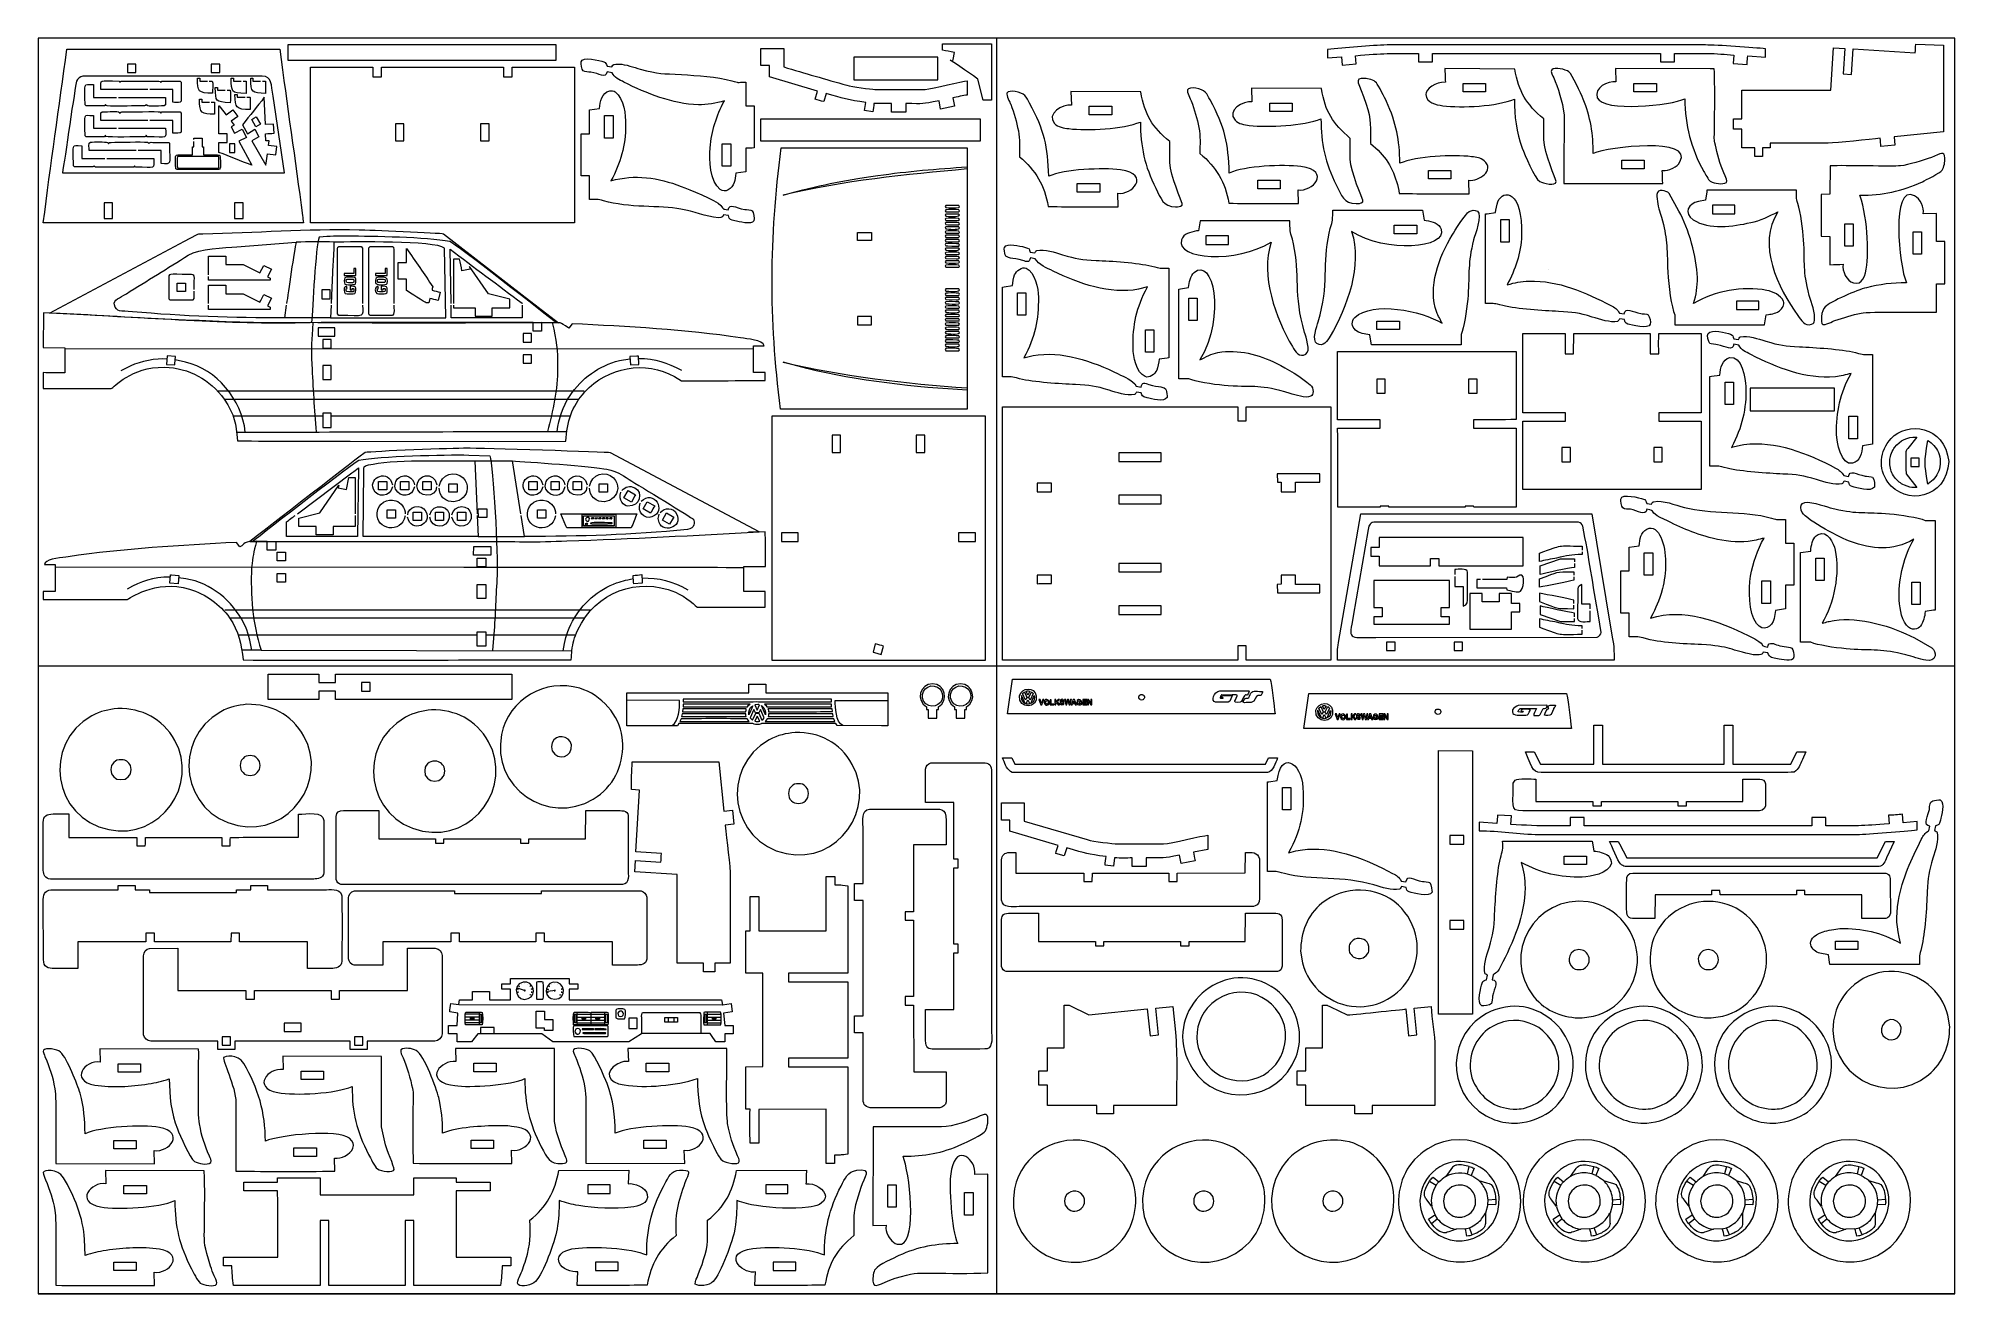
# Model space of a CAD drawing. Header units: centimetres. Extents: x -5.6 to 52.4, y -14 to 24.
import ezdxf

# ---------------------------------------------------------------- set-up
doc = ezdxf.new("R2010")
doc.units = ezdxf.units.CM
doc.header["$MEASUREMENT"] = 0
doc.layers.add('Camada 1', color=7, linetype='Continuous')

msp = doc.modelspace()

# ---------------------------------------------------------------- linework, layer by layer
at = {"layer": 'Camada 1', "color": 5, "lineweight": 9}
msp.add_open_spline([(52.40695, -13.99431), (52.40695, -13.99431), (-5.59305, -13.99431), (-5.59305, -13.99431), (-5.59305, -13.99431), (-5.59305, -13.99431), (52.40695, -13.9943), (52.40695, -13.9943), (52.40695, -13.9943), (52.40695, -13.9943), (52.40695, 24.00571), (52.40695, 24.00571), (52.40695, 24.00571), (52.40695, 24.00571), (-5.59305, 24.00571), (-5.59305, 24.00571), (-5.59305, 24.00571), (-5.59305, 24.00571), (-5.59305, -13.9943), (-5.59305, -13.9943)], degree=3, knots=[0, 0, 0, 0, 0.16666667, 0.16666667, 0.16666667, 0.16666667, 0.33333333, 0.33333333, 0.33333333, 0.33333333, 0.5, 0.5, 0.5, 0.5, 0.66666667, 0.66666667, 0.66666667, 0.66666667, 1, 1, 1, 1], dxfattribs=at)
at = {"layer": 'Camada 1', "color": 3, "lineweight": 9}
for points, knots in [([(3.84542, 23.82046), (3.84542, 23.82046), (1.96996, 23.81421), (1.96996, 23.81421), (1.96996, 23.81421), (1.96996, 23.81421), (1.96996, 23.33285), (1.96996, 23.33285), (1.96996, 23.33285), (4.67064, 23.33285), (7.3713, 23.33285), (10.07198, 23.33285), (10.07198, 23.33285), (10.07198, 23.33285), (10.07198, 23.82046), (10.07198, 23.82046), (10.07198, 23.82046), (10.07198, 23.82046), (3.84542, 23.82046), (3.84542, 23.82046)], [0, 0, 0, 0, 0.16666667, 0.16666667, 0.16666667, 0.16666667, 0.33333333, 0.33333333, 0.33333333, 0.33333333, 0.5, 0.5, 0.5, 0.5, 0.66666667, 0.66666667, 0.66666667, 0.66666667, 1, 1, 1, 1]), ([(22.09327, 23.36557), (22.09327, 23.36557), (22.08704, 23.32806), (22.08704, 23.32806), (22.08704, 23.32806), (22.08704, 23.32806), (22.00575, 23.34682), (22.00575, 23.34682), (22.00575, 23.34682), (22.07793, 23.29655), (22.81896, 22.79745), (22.83722, 22.77167), (22.83722, 22.77167), (22.83722, 22.77167), (22.99977, 22.13401), (22.99977, 22.13401), (22.99977, 22.13401), (22.99977, 22.13401), (23.25607, 22.13401), (23.25607, 22.13401), (23.25607, 22.13401), (23.25607, 22.13401), (23.25607, 23.83443), (23.25607, 23.83443), (23.25607, 23.83443), (23.25607, 23.83443), (21.77444, 23.83443), (21.77444, 23.83443), (21.77444, 23.83443), (21.77444, 23.83443), (21.77444, 23.64689), (21.77444, 23.64689), (21.77444, 23.64689), (21.89803, 23.61943), (21.99199, 23.61282), (22.13078, 23.57813), (22.13078, 23.57813), (22.13078, 23.57813), (22.09327, 23.36557), (22.09327, 23.36557)], [0, 0, 0, 0, 0.09090909, 0.09090909, 0.09090909, 0.09090909, 0.18181818, 0.18181818, 0.18181818, 0.18181818, 0.27272727, 0.27272727, 0.27272727, 0.27272727, 0.36363636, 0.36363636, 0.36363636, 0.36363636, 0.45454545, 0.45454545, 0.45454545, 0.45454545, 0.54545455, 0.54545455, 0.54545455, 0.54545455, 0.63636364, 0.63636364, 0.63636364, 0.63636364, 0.72727273, 0.72727273, 0.72727273, 0.72727273, 0.81818182, 0.81818182, 0.81818182, 0.81818182, 1, 1, 1, 1]), ([(46.13079, 23.2602), (46.13079, 23.2602), (46.12456, 23.21645), (46.12456, 23.21645), (46.12456, 23.21645), (46.12456, 23.21645), (45.69944, 23.2477), (45.69944, 23.2477), (45.69944, 23.2477), (45.69944, 23.2477), (45.7182, 23.49776), (45.7182, 23.49776), (45.7182, 23.49776), (45.45955, 23.5153), (45.19608, 23.54777), (44.93674, 23.54777), (44.93674, 23.54777), (44.93674, 23.54777), (43.92402, 23.54777), (43.92402, 23.54777), (43.92402, 23.54777), (43.92402, 23.54777), (43.92402, 23.29147), (43.92402, 23.29147), (43.92402, 23.29147), (43.92402, 23.29147), (43.4989, 23.29147), (43.4989, 23.29147), (43.4989, 23.29147), (43.4989, 23.29147), (43.4989, 23.54777), (43.4989, 23.54777), (43.4989, 23.54777), (43.4989, 23.54777), (36.60341, 23.54777), (36.60341, 23.54777), (36.60341, 23.54777), (36.60341, 23.54777), (36.60341, 23.29147), (36.60341, 23.29147), (36.60341, 23.29147), (36.60341, 23.29147), (36.1783, 23.29147), (36.1783, 23.29147), (36.1783, 23.29147), (36.1783, 23.29147), (36.1783, 23.54777), (36.1783, 23.54777), (36.1783, 23.54777), (35.37474, 23.54777), (35.1, 23.55789), (34.27159, 23.47901), (34.27159, 23.47901), (34.27159, 23.47901), (34.29035, 23.22894), (34.29035, 23.22894), (34.29035, 23.22894), (34.29035, 23.22894), (33.86523, 23.19144), (33.86523, 23.19144), (33.86523, 23.19144), (33.86523, 23.19144), (33.84648, 23.44776), (33.84648, 23.44776), (33.84648, 23.44776), (33.84648, 23.44776), (33.42136, 23.4165), (33.42136, 23.4165), (33.42136, 23.4165), (33.42136, 23.4165), (33.42136, 23.66657), (33.42136, 23.66657), (33.42136, 23.66657), (33.94388, 23.70883), (34.73753, 23.79797), (35.22806, 23.80411), (35.22806, 23.80411), (35.22806, 23.80411), (44.868, 23.80411), (44.868, 23.80411), (44.868, 23.80411), (45.20215, 23.80411), (46.33923, 23.72015), (46.68095, 23.69154), (46.68095, 23.69154), (46.68095, 23.69154), (46.68095, 23.43525), (46.68095, 23.43525), (46.68095, 23.43525), (46.68095, 23.43525), (46.14331, 23.47276), (46.14331, 23.47276), (46.14331, 23.47276), (46.12992, 23.39228), (46.13079, 23.34076), (46.13079, 23.2602)], [0, 0, 0, 0, 0.04, 0.04, 0.04, 0.04, 0.08, 0.08, 0.08, 0.08, 0.12, 0.12, 0.12, 0.12, 0.16, 0.16, 0.16, 0.16, 0.2, 0.2, 0.2, 0.2, 0.24, 0.24, 0.24, 0.24, 0.28, 0.28, 0.28, 0.28, 0.32, 0.32, 0.32, 0.32, 0.36, 0.36, 0.36, 0.36, 0.4, 0.4, 0.4, 0.4, 0.44, 0.44, 0.44, 0.44, 0.48, 0.48, 0.48, 0.48, 0.52, 0.52, 0.52, 0.52, 0.56, 0.56, 0.56, 0.56, 0.6, 0.6, 0.6, 0.6, 0.64, 0.64, 0.64, 0.64, 0.68, 0.68, 0.68, 0.68, 0.72, 0.72, 0.72, 0.72, 0.76, 0.76, 0.76, 0.76, 0.8, 0.8, 0.8, 0.8, 0.84, 0.84, 0.84, 0.84, 0.88, 0.88, 0.88, 0.88, 0.92, 0.92, 0.92, 0.92, 1, 1, 1, 1]), ([(46.36228, 20.46986), (46.36228, 20.46986), (46.36228, 20.43235), (46.36228, 20.43235), (46.36228, 20.43235), (46.36228, 20.43235), (46.59359, 20.43235), (46.59359, 20.43235), (46.59359, 20.43235), (46.59359, 20.43235), (46.59359, 20.68864), (46.59359, 20.68864), (46.59359, 20.68864), (46.59359, 20.68864), (46.81865, 20.68864), (46.81865, 20.68864), (46.81865, 20.68864), (46.81865, 20.68864), (46.81865, 20.83243), (46.81865, 20.83243), (46.81865, 20.83243), (46.81865, 20.83243), (48.58161, 20.83243), (48.58161, 20.83243), (48.58161, 20.83243), (48.83569, 20.83243), (49.85037, 20.953), (50.15073, 20.98248), (50.15073, 20.98248), (50.16397, 20.89006), (50.16149, 20.81142), (50.17575, 20.72616), (50.17575, 20.72616), (50.17575, 20.72616), (50.60086, 20.76993), (50.60086, 20.76993), (50.60086, 20.76993), (50.60086, 20.76993), (50.57584, 21.02623), (50.57584, 21.02623), (50.57584, 21.02623), (50.57584, 21.02623), (52.06997, 21.17629), (52.06997, 21.17629), (52.06997, 21.17629), (52.06997, 21.17629), (52.06997, 23.80191), (52.06997, 23.80191), (52.06997, 23.80191), (52.06997, 23.80191), (51.23226, 23.82695), (51.23226, 23.82695), (51.23226, 23.82695), (51.21334, 23.71323), (51.22677, 23.66349), (51.2135, 23.57065), (51.2135, 23.57065), (51.2135, 23.57065), (49.33804, 23.68316), (49.33804, 23.68316), (49.33804, 23.68316), (49.33804, 23.68316), (49.28801, 22.91422), (49.28801, 22.91422), (49.28801, 22.91422), (49.28801, 22.91422), (49.03171, 22.9267), (49.03171, 22.9267), (49.03171, 22.9267), (49.03171, 22.9267), (49.08173, 23.70191), (49.08173, 23.70191), (49.08173, 23.70191), (49.08173, 23.70191), (48.73787, 23.72066), (48.73787, 23.72066), (48.73787, 23.72066), (48.73787, 23.72066), (48.65662, 22.43284), (48.65662, 22.43284), (48.65662, 22.43284), (47.76056, 22.43284), (46.86449, 22.43284), (45.96843, 22.43284), (45.96843, 22.43284), (45.96843, 22.43284), (45.96843, 21.56387), (45.96843, 21.56387), (45.96843, 21.56387), (45.96843, 21.56387), (45.71212, 21.56387), (45.71212, 21.56387), (45.71212, 21.56387), (45.71212, 21.56387), (45.71212, 21.2513), (45.71212, 21.2513), (45.71212, 21.2513), (45.71212, 21.2513), (45.96843, 21.2513), (45.96843, 21.2513), (45.96843, 21.2513), (45.96843, 21.2513), (45.96843, 20.68864), (45.96843, 20.68864), (45.96843, 20.68864), (45.96843, 20.68864), (46.36228, 20.68864), (46.36228, 20.68864), (46.36228, 20.68864), (46.36228, 20.68864), (46.36228, 20.46986), (46.36228, 20.46986)], [0, 0, 0, 0, 0.03448276, 0.03448276, 0.03448276, 0.03448276, 0.06896552, 0.06896552, 0.06896552, 0.06896552, 0.10344828, 0.10344828, 0.10344828, 0.10344828, 0.13793103, 0.13793103, 0.13793103, 0.13793103, 0.17241379, 0.17241379, 0.17241379, 0.17241379, 0.20689655, 0.20689655, 0.20689655, 0.20689655, 0.24137931, 0.24137931, 0.24137931, 0.24137931, 0.27586207, 0.27586207, 0.27586207, 0.27586207, 0.31034483, 0.31034483, 0.31034483, 0.31034483, 0.34482759, 0.34482759, 0.34482759, 0.34482759, 0.37931034, 0.37931034, 0.37931034, 0.37931034, 0.4137931, 0.4137931, 0.4137931, 0.4137931, 0.44827586, 0.44827586, 0.44827586, 0.44827586, 0.48275862, 0.48275862, 0.48275862, 0.48275862, 0.51724138, 0.51724138, 0.51724138, 0.51724138, 0.55172414, 0.55172414, 0.55172414, 0.55172414, 0.5862069, 0.5862069, 0.5862069, 0.5862069, 0.62068966, 0.62068966, 0.62068966, 0.62068966, 0.65517241, 0.65517241, 0.65517241, 0.65517241, 0.68965517, 0.68965517, 0.68965517, 0.68965517, 0.72413793, 0.72413793, 0.72413793, 0.72413793, 0.75862069, 0.75862069, 0.75862069, 0.75862069, 0.79310345, 0.79310345, 0.79310345, 0.79310345, 0.82758621, 0.82758621, 0.82758621, 0.82758621, 0.86206897, 0.86206897, 0.86206897, 0.86206897, 0.89655172, 0.89655172, 0.89655172, 0.89655172, 0.93103448, 0.93103448, 0.93103448, 0.93103448, 1, 1, 1, 1]), ([(2.34728, 18.41883), (2.34728, 18.41883), (2.43481, 18.41883), (2.43481, 18.41883), (2.43481, 18.41883), (2.41393, 18.51275), (2.41543, 18.55019), (2.40354, 18.64387), (2.40354, 18.64387), (2.18183, 20.32239), (1.93119, 21.99712), (1.71586, 23.6764), (1.71586, 23.6764), (1.71586, 23.6764), (-4.72949, 23.6764), (-4.72949, 23.6764), (-4.72949, 23.6764), (-4.97204, 21.92474), (-5.21735, 20.17278), (-5.44217, 18.41883), (-5.44217, 18.41883), (-2.84569, 18.41883), (-0.2492, 18.41883), (2.34728, 18.41883)], [0, 0, 0, 0, 0.14285714, 0.14285714, 0.14285714, 0.14285714, 0.28571429, 0.28571429, 0.28571429, 0.28571429, 0.42857143, 0.42857143, 0.42857143, 0.42857143, 0.57142857, 0.57142857, 0.57142857, 0.57142857, 0.71428571, 0.71428571, 0.71428571, 0.71428571, 1, 1, 1, 1]), ([(15.86461, 21.96346), (15.86461, 21.96346), (15.82083, 21.96346), (15.82083, 21.96346), (15.82083, 21.96346), (15.82083, 21.96346), (15.82083, 22.67614), (15.82083, 22.67614), (15.82083, 22.67614), (15.51464, 22.67614), (15.63469, 22.6531), (15.39571, 22.71989), (15.39571, 22.71989), (14.95848, 22.84209), (14.33496, 22.87793), (13.87658, 22.90745), (13.87658, 22.90745), (13.29284, 22.94238), (13.19102, 22.91497), (12.62003, 23.07623), (12.62003, 23.07623), (12.4476, 23.12626), (12.17086, 23.21893), (11.99487, 23.22626), (11.99487, 23.22626), (11.80793, 23.23404), (11.80482, 23.22109), (11.76356, 23.13876), (11.76356, 23.13876), (11.76356, 23.13876), (11.61978, 23.16375), (11.61978, 23.16375), (11.61978, 23.16375), (11.5973, 23.23115), (11.59103, 23.27608), (11.51977, 23.29503), (11.51977, 23.29503), (11.40771, 23.32486), (10.86087, 23.47815), (10.83835, 23.29503), (10.83835, 23.29503), (10.83224, 23.24536), (10.85368, 23.06314), (10.89461, 23.02622), (10.89461, 23.02622), (10.94475, 22.98098), (11.06487, 22.98969), (11.12592, 22.98247), (11.12592, 22.98247), (11.39146, 22.95107), (11.56284, 22.75691), (11.62605, 22.98871), (11.62605, 22.98871), (11.62605, 22.98871), (11.77608, 22.95744), (11.77608, 22.95744), (11.77608, 22.95744), (11.83128, 22.81949), (12.00484, 22.74802), (12.13241, 22.68239), (12.13241, 22.68239), (12.81953, 22.32888), (13.60126, 22.01754), (14.38298, 21.99473), (14.38298, 21.99473), (14.65099, 21.98691), (14.9141, 22.04167), (15.17067, 22.11349), (15.17067, 22.11349), (14.92389, 21.65544), (14.78795, 21.21081), (14.73932, 20.68813), (14.73932, 20.68813), (14.70631, 20.33338), (14.73129, 19.67077), (15.04565, 19.42533), (15.04565, 19.42533), (15.1183, 19.37285), (15.20982, 19.37284), (15.28944, 19.41905), (15.28944, 19.41905), (15.47193, 19.52496), (15.49149, 19.7288), (15.52075, 19.91918), (15.52075, 19.91918), (15.52075, 19.91918), (15.82083, 19.9692), (15.82083, 19.9692), (15.82083, 19.9692), (15.82083, 19.9692), (15.82083, 20.68188), (15.82083, 20.68188), (15.82083, 20.68188), (15.90038, 20.68188), (16.00145, 20.67553), (16.07716, 20.68813), (16.07716, 20.68813), (16.07716, 20.68813), (16.07716, 21.96346), (16.07716, 21.96346), (16.07716, 21.96346), (16.07716, 21.96346), (15.86461, 21.96346), (15.86461, 21.96346)], [0, 0, 0, 0, 0.03703704, 0.03703704, 0.03703704, 0.03703704, 0.07407407, 0.07407407, 0.07407407, 0.07407407, 0.11111111, 0.11111111, 0.11111111, 0.11111111, 0.14814815, 0.14814815, 0.14814815, 0.14814815, 0.18518519, 0.18518519, 0.18518519, 0.18518519, 0.22222222, 0.22222222, 0.22222222, 0.22222222, 0.25925926, 0.25925926, 0.25925926, 0.25925926, 0.2962963, 0.2962963, 0.2962963, 0.2962963, 0.33333333, 0.33333333, 0.33333333, 0.33333333, 0.37037037, 0.37037037, 0.37037037, 0.37037037, 0.40740741, 0.40740741, 0.40740741, 0.40740741, 0.44444444, 0.44444444, 0.44444444, 0.44444444, 0.48148148, 0.48148148, 0.48148148, 0.48148148, 0.51851852, 0.51851852, 0.51851852, 0.51851852, 0.55555556, 0.55555556, 0.55555556, 0.55555556, 0.59259259, 0.59259259, 0.59259259, 0.59259259, 0.62962963, 0.62962963, 0.62962963, 0.62962963, 0.66666667, 0.66666667, 0.66666667, 0.66666667, 0.7037037, 0.7037037, 0.7037037, 0.7037037, 0.74074074, 0.74074074, 0.74074074, 0.74074074, 0.77777778, 0.77777778, 0.77777778, 0.77777778, 0.81481481, 0.81481481, 0.81481481, 0.81481481, 0.85185185, 0.85185185, 0.85185185, 0.85185185, 0.88888889, 0.88888889, 0.88888889, 0.88888889, 0.92592593, 0.92592593, 0.92592593, 0.92592593, 1, 1, 1, 1]), ([(22.52348, 22.64764), (22.52348, 22.64764), (22.52348, 22.71642), (22.52348, 22.71642), (22.52348, 22.71642), (22.38611, 22.71642), (21.47707, 22.48347), (21.24813, 22.4601), (21.24813, 22.4601), (21.24813, 22.4601), (19.729, 22.4601), (19.729, 22.4601), (19.729, 22.4601), (19.5973, 22.46355), (19.03265, 22.53791), (18.87253, 22.58514), (18.87253, 22.58514), (18.23756, 22.77242), (17.59875, 22.94778), (16.96583, 23.14152), (16.96583, 23.14152), (16.96583, 23.14152), (16.96583, 23.69791), (16.96583, 23.69791), (16.96583, 23.69791), (16.96583, 23.69791), (16.27815, 23.69791), (16.27815, 23.69791), (16.27815, 23.69791), (16.27815, 23.69791), (16.27815, 23.17903), (16.27815, 23.17903), (16.27815, 23.17903), (16.27815, 23.17903), (16.53447, 23.17903), (16.53447, 23.17903), (16.53447, 23.17903), (16.53447, 23.17903), (16.53447, 22.8352), (16.53447, 22.8352), (16.53447, 22.8352), (16.53447, 22.8352), (17.99108, 22.41009), (17.99108, 22.41009), (17.99108, 22.41009), (17.99108, 22.41009), (17.91607, 22.16627), (17.91607, 22.16627), (17.91607, 22.16627), (18.00672, 22.14037), (18.08818, 22.10415), (18.17861, 22.09126), (18.17861, 22.09126), (18.17861, 22.09126), (18.25365, 22.33508), (18.25365, 22.33508), (18.25365, 22.33508), (18.73951, 22.19698), (18.93584, 22.13185), (19.44768, 22.06626), (19.44768, 22.06626), (19.44768, 22.06626), (19.41017, 21.8162), (19.41017, 21.8162), (19.41017, 21.8162), (19.41017, 21.8162), (19.66651, 21.77869), (19.66651, 21.77869), (19.66651, 21.77869), (19.67768, 21.8571), (19.69774, 21.959), (19.69774, 22.035), (19.69774, 22.035), (19.8745, 22.02396), (20.05205, 22.02875), (20.22913, 22.02875), (20.22913, 22.02875), (20.22913, 22.02875), (20.22913, 21.77242), (20.22913, 21.77242), (20.22913, 21.77242), (20.22913, 21.77242), (20.66048, 21.77242), (20.66048, 21.77242), (20.66048, 21.77242), (20.66048, 21.77242), (20.66048, 22.02875), (20.66048, 22.02875), (20.66048, 22.02875), (21.23253, 22.02875), (21.12152, 22.0023), (21.66701, 22.11625), (21.66701, 22.11625), (21.66701, 22.11625), (21.717, 21.86618), (21.717, 21.86618), (21.717, 21.86618), (21.717, 21.86618), (22.13587, 21.94747), (22.13587, 21.94747), (22.13587, 21.94747), (22.13587, 21.94747), (22.08584, 22.20377), (22.08584, 22.20377), (22.08584, 22.20377), (22.20927, 22.22622), (22.40646, 22.28505), (22.52348, 22.28505), (22.52348, 22.28505), (22.52348, 22.28505), (22.52348, 22.64764), (22.52348, 22.64764)], [0, 0, 0, 0, 0.03448276, 0.03448276, 0.03448276, 0.03448276, 0.06896552, 0.06896552, 0.06896552, 0.06896552, 0.10344828, 0.10344828, 0.10344828, 0.10344828, 0.13793103, 0.13793103, 0.13793103, 0.13793103, 0.17241379, 0.17241379, 0.17241379, 0.17241379, 0.20689655, 0.20689655, 0.20689655, 0.20689655, 0.24137931, 0.24137931, 0.24137931, 0.24137931, 0.27586207, 0.27586207, 0.27586207, 0.27586207, 0.31034483, 0.31034483, 0.31034483, 0.31034483, 0.34482759, 0.34482759, 0.34482759, 0.34482759, 0.37931034, 0.37931034, 0.37931034, 0.37931034, 0.4137931, 0.4137931, 0.4137931, 0.4137931, 0.44827586, 0.44827586, 0.44827586, 0.44827586, 0.48275862, 0.48275862, 0.48275862, 0.48275862, 0.51724138, 0.51724138, 0.51724138, 0.51724138, 0.55172414, 0.55172414, 0.55172414, 0.55172414, 0.5862069, 0.5862069, 0.5862069, 0.5862069, 0.62068966, 0.62068966, 0.62068966, 0.62068966, 0.65517241, 0.65517241, 0.65517241, 0.65517241, 0.68965517, 0.68965517, 0.68965517, 0.68965517, 0.72413793, 0.72413793, 0.72413793, 0.72413793, 0.75862069, 0.75862069, 0.75862069, 0.75862069, 0.79310345, 0.79310345, 0.79310345, 0.79310345, 0.82758621, 0.82758621, 0.82758621, 0.82758621, 0.86206897, 0.86206897, 0.86206897, 0.86206897, 0.89655172, 0.89655172, 0.89655172, 0.89655172, 0.93103448, 0.93103448, 0.93103448, 0.93103448, 1, 1, 1, 1]), ([(19.19819, 22.75397), (19.19819, 22.75397), (19.08567, 22.75397), (19.08567, 22.75397), (19.08567, 22.75397), (19.08567, 22.75397), (19.08567, 23.43538), (19.08567, 23.43538), (19.08567, 23.43538), (19.93588, 23.43538), (20.78608, 23.43538), (21.63629, 23.43538), (21.63629, 23.43538), (21.63629, 23.43538), (21.63629, 22.75397), (21.63629, 22.75397), (21.63629, 22.75397), (21.63629, 22.75397), (19.19819, 22.75397), (19.19819, 22.75397)], [0, 0, 0, 0, 0.16666667, 0.16666667, 0.16666667, 0.16666667, 0.33333333, 0.33333333, 0.33333333, 0.33333333, 0.5, 0.5, 0.5, 0.5, 0.66666667, 0.66666667, 0.66666667, 0.66666667, 1, 1, 1, 1]), ([(1.17823, 22.85744), (1.48278, 22.85744), (1.45489, 22.61215), (1.50957, 22.25103), (1.50957, 22.25103), (1.50957, 22.25103), (1.85965, 19.93169), (1.85965, 19.93169), (1.85965, 19.93169), (1.85965, 19.93169), (-4.86076, 19.93169), (-4.86076, 19.93169), (-4.86076, 19.93169), (-4.79995, 20.31331), (-4.4824, 22.53808), (-4.43567, 22.71364), (-4.43567, 22.71364), (-4.41204, 22.7748), (-4.32318, 22.84937), (-4.24187, 22.85744), (-4.24187, 22.85744), (-4.24187, 22.85744), (-2.9728, 22.85744), (-2.9728, 22.85744), (-2.9728, 22.85744), (-1.58912, 22.85744), (-0.20545, 22.85744), (1.17823, 22.85744)], [0, 0, 0, 0, 0.125, 0.125, 0.125, 0.125, 0.25, 0.25, 0.25, 0.25, 0.375, 0.375, 0.375, 0.375, 0.5, 0.5, 0.5, 0.5, 0.625, 0.625, 0.625, 0.625, 0.75, 0.75, 0.75, 0.75, 1, 1, 1, 1]), ([(4.57364, 22.83869), (4.57364, 22.83869), (4.53613, 22.83869), (4.53613, 22.83869), (4.53613, 22.83869), (4.53613, 22.83869), (4.53613, 23.13248), (4.53613, 23.13248), (4.53613, 23.13248), (4.53613, 23.13248), (2.64815, 23.13248), (2.64815, 23.13248), (2.64815, 23.13248), (2.64815, 23.13248), (2.64815, 18.41883), (2.64815, 18.41883), (2.64815, 18.41883), (2.64815, 18.41883), (10.6314, 18.41883), (10.6314, 18.41883), (10.6314, 18.41883), (10.6314, 18.41883), (10.6314, 23.13248), (10.6314, 23.13248), (10.6314, 23.13248), (10.00207, 23.13248), (9.37274, 23.13248), (8.74341, 23.13248), (8.74341, 23.13248), (8.74341, 23.13248), (8.74341, 22.83869), (8.74341, 22.83869), (8.74341, 22.83869), (8.74341, 22.83869), (8.48084, 22.83869), (8.48084, 22.83869), (8.48084, 22.83869), (8.48084, 22.83869), (8.48084, 23.13248), (8.48084, 23.13248), (8.48084, 23.13248), (8.48084, 23.13248), (4.79243, 23.13248), (4.79243, 23.13248), (4.79243, 23.13248), (4.79243, 23.13248), (4.79243, 22.83869), (4.79243, 22.83869), (4.79243, 22.83869), (4.79243, 22.83869), (4.57364, 22.83869), (4.57364, 22.83869)], [0, 0, 0, 0, 0.07142857, 0.07142857, 0.07142857, 0.07142857, 0.14285714, 0.14285714, 0.14285714, 0.14285714, 0.21428571, 0.21428571, 0.21428571, 0.21428571, 0.28571429, 0.28571429, 0.28571429, 0.28571429, 0.35714286, 0.35714286, 0.35714286, 0.35714286, 0.42857143, 0.42857143, 0.42857143, 0.42857143, 0.5, 0.5, 0.5, 0.5, 0.57142857, 0.57142857, 0.57142857, 0.57142857, 0.64285714, 0.64285714, 0.64285714, 0.64285714, 0.71428571, 0.71428571, 0.71428571, 0.71428571, 0.78571429, 0.78571429, 0.78571429, 0.78571429, 0.85714286, 0.85714286, 0.85714286, 0.85714286, 1, 1, 1, 1]), ([(37.77993, 20.42323), (37.94499, 20.3968), (38.04935, 20.39671), (38.16754, 20.29819), (38.16754, 20.29819), (38.50642, 20.0157), (38.00052, 19.66742), (37.69867, 19.71054), (37.69867, 19.71054), (37.71181, 19.57879), (37.70217, 19.45095), (37.71742, 19.29794), (37.71742, 19.29794), (37.01116, 19.29794), (36.30426, 19.29709), (35.59814, 19.31045), (35.59814, 19.31045), (35.51507, 19.78826), (35.32304, 20.27912), (34.95423, 20.61702), (34.95423, 20.61702), (34.95423, 20.61702), (34.72292, 20.81707), (34.72292, 20.81707), (34.72292, 20.81707), (34.72292, 21.26353), (34.7498, 21.56097), (34.59788, 22.01112), (34.59788, 22.01112), (34.36691, 22.69549), (34.20198, 22.7883), (34.54789, 22.79255), (34.54789, 22.79255), (34.65763, 22.78613), (34.83018, 22.75505), (34.90423, 22.66128), (34.90423, 22.66128), (34.96381, 22.58583), (35.16571, 22.19154), (35.21055, 22.09238), (35.21055, 22.09238), (35.5075, 21.4357), (35.61064, 20.92915), (35.61064, 20.22318), (35.61064, 20.22318), (36.12654, 20.43794), (37.22843, 20.48685), (37.77993, 20.42323)], [0, 0, 0, 0, 0.07692308, 0.07692308, 0.07692308, 0.07692308, 0.15384615, 0.15384615, 0.15384615, 0.15384615, 0.23076923, 0.23076923, 0.23076923, 0.23076923, 0.30769231, 0.30769231, 0.30769231, 0.30769231, 0.38461538, 0.38461538, 0.38461538, 0.38461538, 0.46153846, 0.46153846, 0.46153846, 0.46153846, 0.53846154, 0.53846154, 0.53846154, 0.53846154, 0.61538462, 0.61538462, 0.61538462, 0.61538462, 0.69230769, 0.69230769, 0.69230769, 0.69230769, 0.76923077, 0.76923077, 0.76923077, 0.76923077, 0.84615385, 0.84615385, 0.84615385, 0.84615385, 1, 1, 1, 1]), ([(36.91143, 21.96395), (36.70525, 21.99696), (36.42103, 22.0461), (36.40507, 22.30153), (36.40507, 22.30153), (36.39491, 22.46415), (36.69066, 22.69682), (36.99272, 22.67662), (36.99272, 22.67662), (36.97672, 22.8367), (36.98714, 22.95725), (36.97396, 23.08923), (36.97396, 23.08923), (36.97396, 23.08923), (39.09322, 23.07675), (39.09322, 23.07675), (39.09322, 23.07675), (39.21486, 22.37793), (39.43629, 22.01834), (39.96844, 21.5701), (39.96844, 21.5701), (39.96844, 21.5701), (39.96844, 20.9387), (39.96844, 20.9387), (39.96844, 20.9387), (39.9853, 20.53116), (40.34353, 19.7473), (40.34353, 19.66964), (40.34353, 19.66964), (40.34353, 19.51373), (39.93403, 19.62139), (39.85592, 19.66964), (39.85592, 19.66964), (39.6782, 19.77942), (39.39093, 20.48361), (39.31829, 20.6824), (39.31829, 20.6824), (39.14008, 21.17008), (39.08074, 21.64711), (39.08074, 22.16402), (39.08074, 22.16402), (38.55554, 21.94515), (37.48578, 21.89502), (36.91143, 21.96395)], [0, 0, 0, 0, 0.08333333, 0.08333333, 0.08333333, 0.08333333, 0.16666667, 0.16666667, 0.16666667, 0.16666667, 0.25, 0.25, 0.25, 0.25, 0.33333333, 0.33333333, 0.33333333, 0.33333333, 0.41666667, 0.41666667, 0.41666667, 0.41666667, 0.5, 0.5, 0.5, 0.5, 0.58333333, 0.58333333, 0.58333333, 0.58333333, 0.66666667, 0.66666667, 0.66666667, 0.66666667, 0.75, 0.75, 0.75, 0.75, 0.83333333, 0.83333333, 0.83333333, 0.83333333, 1, 1, 1, 1]), ([(43.87974, 20.07062), (43.73697, 20.02307), (43.69642, 19.9845), (43.55466, 20.00812), (43.55466, 20.00812), (43.56716, 19.88277), (43.55822, 19.75953), (43.57342, 19.60803), (43.57342, 19.60803), (43.57342, 19.60803), (40.5789, 19.61427), (40.5789, 19.61427), (40.5789, 19.61427), (40.55975, 20.05495), (40.60466, 21.48586), (40.5789, 21.74604), (40.5789, 21.74604), (40.54978, 22.04016), (40.39412, 22.54678), (40.27258, 22.80883), (40.27258, 22.80883), (40.25016, 22.85718), (40.16207, 23.00189), (40.21005, 23.05262), (40.21005, 23.05262), (40.30599, 23.15407), (40.63694, 23.06033), (40.72893, 22.99012), (40.72893, 22.99012), (40.83479, 22.90932), (41.09657, 22.32905), (41.16655, 22.16491), (41.16655, 22.16491), (41.38949, 21.64196), (41.46663, 21.07649), (41.46663, 20.52075), (41.46663, 20.52075), (41.93529, 20.72153), (44.50877, 21.02347), (44.09229, 20.26441), (44.09229, 20.26441), (44.03334, 20.15697), (43.99027, 20.14214), (43.87974, 20.07062)], [0, 0, 0, 0, 0.08333333, 0.08333333, 0.08333333, 0.08333333, 0.16666667, 0.16666667, 0.16666667, 0.16666667, 0.25, 0.25, 0.25, 0.25, 0.33333333, 0.33333333, 0.33333333, 0.33333333, 0.41666667, 0.41666667, 0.41666667, 0.41666667, 0.5, 0.5, 0.5, 0.5, 0.58333333, 0.58333333, 0.58333333, 0.58333333, 0.66666667, 0.66666667, 0.66666667, 0.66666667, 0.75, 0.75, 0.75, 0.75, 0.83333333, 0.83333333, 0.83333333, 0.83333333, 1, 1, 1, 1]), ([(45.00501, 23.08388), (45.00501, 23.08388), (45.13005, 23.08388), (45.13005, 23.08388), (45.13005, 23.08388), (45.15493, 22.56044), (45.1413, 21.7255), (45.13629, 21.18341), (45.13629, 21.18341), (45.13105, 20.89971), (45.11686, 20.97544), (45.18631, 20.67703), (45.18631, 20.67703), (45.24557, 20.42242), (45.34974, 20.07329), (45.46137, 19.83931), (45.46137, 19.83931), (45.4942, 19.77051), (45.52288, 19.7165), (45.50514, 19.64553), (45.50514, 19.64553), (45.37595, 19.56804), (45.13643, 19.60734), (45.01126, 19.68304), (45.01126, 19.68304), (44.95159, 19.72239), (44.84918, 19.91337), (44.81746, 19.97061), (44.81746, 19.97061), (44.42007, 20.68767), (44.24231, 21.36441), (44.24231, 22.1774), (44.24231, 22.1774), (43.83995, 21.97624), (41.76438, 21.75659), (41.59167, 22.20866), (41.59167, 22.20866), (41.47828, 22.50547), (41.91405, 22.72424), (42.15429, 22.69004), (42.15429, 22.69004), (42.15429, 22.69004), (42.14178, 23.09013), (42.14178, 23.09013), (42.14178, 23.09013), (42.14178, 23.09013), (45.00501, 23.08388), (45.00501, 23.08388)], [0, 0, 0, 0, 0.07692308, 0.07692308, 0.07692308, 0.07692308, 0.15384615, 0.15384615, 0.15384615, 0.15384615, 0.23076923, 0.23076923, 0.23076923, 0.23076923, 0.30769231, 0.30769231, 0.30769231, 0.30769231, 0.38461538, 0.38461538, 0.38461538, 0.38461538, 0.46153846, 0.46153846, 0.46153846, 0.46153846, 0.53846154, 0.53846154, 0.53846154, 0.53846154, 0.61538462, 0.61538462, 0.61538462, 0.61538462, 0.69230769, 0.69230769, 0.69230769, 0.69230769, 0.76923077, 0.76923077, 0.76923077, 0.76923077, 0.84615385, 0.84615385, 0.84615385, 0.84615385, 1, 1, 1, 1]), ([(14.98939, 18.5751), (15.11562, 18.59313), (15.10315, 18.57756), (15.14565, 18.66262), (15.14565, 18.66262), (15.14565, 18.66262), (15.29571, 18.63764), (15.29571, 18.63764), (15.29571, 18.63764), (15.31622, 18.51436), (15.36337, 18.50875), (15.48324, 18.48134), (15.48324, 18.48134), (15.60068, 18.45429), (15.99308, 18.35405), (16.06465, 18.48134), (16.06465, 18.48134), (16.0965, 18.53799), (16.04105, 18.75696), (16.01463, 18.78142), (16.01463, 18.78142), (15.98417, 18.80962), (15.83111, 18.8191), (15.78956, 18.82517), (15.78956, 18.82517), (15.47889, 18.87055), (15.34412, 19.03596), (15.28319, 18.81268), (15.28319, 18.81268), (15.08822, 18.84517), (15.17774, 18.81869), (15.0644, 18.94394), (15.0644, 18.94394), (14.91815, 19.10557), (14.07621, 19.44699), (13.8641, 19.52534), (13.8641, 19.52534), (13.15308, 19.78799), (12.47099, 19.89921), (11.73857, 19.69414), (11.73857, 19.69414), (12.02824, 20.23228), (12.18243, 20.75983), (12.18243, 21.38205), (12.18243, 21.38205), (12.18243, 21.6941), (12.13472, 22.1676), (11.86984, 22.3823), (11.86984, 22.3823), (11.82602, 22.41389), (11.75266, 22.42457), (11.70106, 22.41357), (11.70106, 22.41357), (11.45488, 22.36109), (11.41789, 22.08068), (11.38847, 21.88218), (11.38847, 21.88218), (11.38847, 21.88218), (11.08839, 21.83843), (11.08839, 21.83843), (11.08839, 21.83843), (11.08839, 21.83843), (11.08839, 21.11951), (11.08839, 21.11951), (11.08839, 21.11951), (11.08839, 21.11951), (10.83208, 21.11951), (10.83208, 21.11951), (10.83208, 21.11951), (10.83208, 21.11951), (10.83208, 19.84417), (10.83208, 19.84417), (10.83208, 19.84417), (10.83208, 19.84417), (11.08839, 19.84417), (11.08839, 19.84417), (11.08839, 19.84417), (11.08839, 19.84417), (11.08839, 19.12525), (11.08839, 19.12525), (11.08839, 19.12525), (11.27204, 19.12525), (11.33925, 19.13891), (11.51349, 19.08774), (11.51349, 19.08774), (12.27798, 18.86321), (13.22817, 18.95049), (13.85158, 18.83768), (13.85158, 18.83768), (14.25433, 18.7648), (14.58668, 18.60864), (14.98939, 18.5751)], [0, 0, 0, 0, 0.04166667, 0.04166667, 0.04166667, 0.04166667, 0.08333333, 0.08333333, 0.08333333, 0.08333333, 0.125, 0.125, 0.125, 0.125, 0.16666667, 0.16666667, 0.16666667, 0.16666667, 0.20833333, 0.20833333, 0.20833333, 0.20833333, 0.25, 0.25, 0.25, 0.25, 0.29166667, 0.29166667, 0.29166667, 0.29166667, 0.33333333, 0.33333333, 0.33333333, 0.33333333, 0.375, 0.375, 0.375, 0.375, 0.41666667, 0.41666667, 0.41666667, 0.41666667, 0.45833333, 0.45833333, 0.45833333, 0.45833333, 0.5, 0.5, 0.5, 0.5, 0.54166667, 0.54166667, 0.54166667, 0.54166667, 0.58333333, 0.58333333, 0.58333333, 0.58333333, 0.625, 0.625, 0.625, 0.625, 0.66666667, 0.66666667, 0.66666667, 0.66666667, 0.70833333, 0.70833333, 0.70833333, 0.70833333, 0.75, 0.75, 0.75, 0.75, 0.79166667, 0.79166667, 0.79166667, 0.79166667, 0.83333333, 0.83333333, 0.83333333, 0.83333333, 0.875, 0.875, 0.875, 0.875, 0.91666667, 0.91666667, 0.91666667, 0.91666667, 1, 1, 1, 1]), ([(27.15661, 20.02814), (28.10795, 19.87588), (27.49117, 19.25578), (27.07536, 19.31547), (27.07536, 19.31547), (27.07536, 19.31547), (27.08787, 18.90286), (27.08787, 18.90286), (27.08787, 18.90286), (26.38369, 18.90286), (25.67886, 18.90207), (24.97482, 18.91535), (24.97482, 18.91535), (24.86199, 19.56432), (24.59394, 20.00569), (24.0996, 20.422), (24.0996, 20.422), (24.0996, 20.70279), (24.12142, 20.93764), (24.06836, 21.20341), (24.06836, 21.20341), (24.01379, 21.47674), (23.93724, 21.74518), (23.83705, 22.00989), (23.83705, 22.00989), (23.8162, 22.06094), (23.69723, 22.28577), (23.72451, 22.34745), (23.72451, 22.34745), (23.77478, 22.46112), (24.16373, 22.38499), (24.26217, 22.27871), (24.26217, 22.27871), (24.32418, 22.21176), (24.36177, 22.12024), (24.40595, 22.04113), (24.40595, 22.04113), (24.86105, 21.22621), (24.96054, 20.72556), (24.98732, 19.82808), (24.98732, 19.82808), (25.46515, 20.04526), (26.61591, 20.09051), (27.15661, 20.02814)], [0, 0, 0, 0, 0.08333333, 0.08333333, 0.08333333, 0.08333333, 0.16666667, 0.16666667, 0.16666667, 0.16666667, 0.25, 0.25, 0.25, 0.25, 0.33333333, 0.33333333, 0.33333333, 0.33333333, 0.41666667, 0.41666667, 0.41666667, 0.41666667, 0.5, 0.5, 0.5, 0.5, 0.58333333, 0.58333333, 0.58333333, 0.58333333, 0.66666667, 0.66666667, 0.66666667, 0.66666667, 0.75, 0.75, 0.75, 0.75, 0.83333333, 0.83333333, 0.83333333, 0.83333333, 1, 1, 1, 1]), ([(25.59374, 21.27219), (25.44603, 21.29492), (25.27007, 21.31056), (25.16237, 21.42848), (25.16237, 21.42848), (24.8973, 21.71869), (25.41329, 22.02224), (25.67501, 21.98487), (25.67501, 21.98487), (25.67501, 21.98487), (25.65623, 22.39747), (25.65623, 22.39747), (25.65623, 22.39747), (25.65623, 22.39747), (27.77553, 22.38496), (27.77553, 22.38496), (27.77553, 22.38496), (27.89693, 21.68648), (28.11881, 21.32625), (28.65075, 20.87834), (28.65075, 20.87834), (28.65075, 20.87834), (28.65075, 20.24695), (28.65075, 20.24695), (28.65075, 20.24695), (28.66747, 19.84196), (29.01633, 19.05958), (29.02584, 19.00914), (29.02584, 19.00914), (29.02584, 19.00914), (29.02584, 18.95288), (29.02584, 18.95288), (29.02584, 18.95288), (28.96692, 18.90866), (28.90083, 18.901), (28.8258, 18.90286), (28.8258, 18.90286), (28.45059, 18.91214), (28.38559, 19.15165), (28.22563, 19.47176), (28.22563, 19.47176), (27.8947, 20.13399), (27.76301, 20.73266), (27.76301, 21.47223), (27.76301, 21.47223), (27.23781, 21.25354), (26.16825, 21.20327), (25.59374, 21.27219)], [0, 0, 0, 0, 0.07692308, 0.07692308, 0.07692308, 0.07692308, 0.15384615, 0.15384615, 0.15384615, 0.15384615, 0.23076923, 0.23076923, 0.23076923, 0.23076923, 0.30769231, 0.30769231, 0.30769231, 0.30769231, 0.38461538, 0.38461538, 0.38461538, 0.38461538, 0.46153846, 0.46153846, 0.46153846, 0.46153846, 0.53846154, 0.53846154, 0.53846154, 0.53846154, 0.61538462, 0.61538462, 0.61538462, 0.61538462, 0.69230769, 0.69230769, 0.69230769, 0.69230769, 0.76923077, 0.76923077, 0.76923077, 0.76923077, 0.84615385, 0.84615385, 0.84615385, 0.84615385, 1, 1, 1, 1]), ([(32.62047, 20.12704), (33.57183, 19.97475), (32.95501, 19.35468), (32.53922, 19.41437), (32.53922, 19.41437), (32.53922, 19.41437), (32.55173, 19.00176), (32.55173, 19.00176), (32.55173, 19.00176), (31.84755, 19.00176), (31.14272, 19.00097), (30.43868, 19.01425), (30.43868, 19.01425), (30.32585, 19.66321), (30.0578, 20.10459), (29.56346, 20.5209), (29.56346, 20.5209), (29.56346, 20.80169), (29.58528, 21.03654), (29.53222, 21.30231), (29.53222, 21.30231), (29.47765, 21.57564), (29.4011, 21.84408), (29.30091, 22.10879), (29.30091, 22.10879), (29.28006, 22.15984), (29.1611, 22.38465), (29.18837, 22.44634), (29.18837, 22.44634), (29.23863, 22.56003), (29.62759, 22.48388), (29.72603, 22.37761), (29.72603, 22.37761), (29.78804, 22.31066), (29.82563, 22.21914), (29.86981, 22.14003), (29.86981, 22.14003), (30.3249, 21.3251), (30.4244, 20.82448), (30.45118, 19.92698), (30.45118, 19.92698), (30.92898, 20.14417), (32.07979, 20.18941), (32.62047, 20.12704)], [0, 0, 0, 0, 0.08333333, 0.08333333, 0.08333333, 0.08333333, 0.16666667, 0.16666667, 0.16666667, 0.16666667, 0.25, 0.25, 0.25, 0.25, 0.33333333, 0.33333333, 0.33333333, 0.33333333, 0.41666667, 0.41666667, 0.41666667, 0.41666667, 0.5, 0.5, 0.5, 0.5, 0.58333333, 0.58333333, 0.58333333, 0.58333333, 0.66666667, 0.66666667, 0.66666667, 0.66666667, 0.75, 0.75, 0.75, 0.75, 0.83333333, 0.83333333, 0.83333333, 0.83333333, 1, 1, 1, 1]), ([(31.0576, 21.37109), (30.90989, 21.39382), (30.73393, 21.40946), (30.62623, 21.52738), (30.62623, 21.52738), (30.36116, 21.81759), (30.87716, 22.12113), (31.13887, 22.08377), (31.13887, 22.08377), (31.13887, 22.08377), (31.12009, 22.49637), (31.12009, 22.49637), (31.12009, 22.49637), (31.12009, 22.49637), (33.23939, 22.48386), (33.23939, 22.48386), (33.23939, 22.48386), (33.3608, 21.78528), (33.58266, 21.42523), (34.11461, 20.97723), (34.11461, 20.97723), (34.11461, 20.97723), (34.11461, 20.34585), (34.11461, 20.34585), (34.11461, 20.34585), (34.13133, 19.94086), (34.48019, 19.15848), (34.4897, 19.10804), (34.4897, 19.10804), (34.4897, 19.10804), (34.4897, 19.05178), (34.4897, 19.05178), (34.4897, 19.05178), (34.43078, 19.00756), (34.36469, 18.9999), (34.28966, 19.00176), (34.28966, 19.00176), (33.91445, 19.01104), (33.84945, 19.25055), (33.68949, 19.57066), (33.68949, 19.57066), (33.35857, 20.23288), (33.22687, 20.83156), (33.22687, 21.57113), (33.22687, 21.57113), (32.70167, 21.35244), (31.63211, 21.30217), (31.0576, 21.37109)], [0, 0, 0, 0, 0.07692308, 0.07692308, 0.07692308, 0.07692308, 0.15384615, 0.15384615, 0.15384615, 0.15384615, 0.23076923, 0.23076923, 0.23076923, 0.23076923, 0.30769231, 0.30769231, 0.30769231, 0.30769231, 0.38461538, 0.38461538, 0.38461538, 0.38461538, 0.46153846, 0.46153846, 0.46153846, 0.46153846, 0.53846154, 0.53846154, 0.53846154, 0.53846154, 0.61538462, 0.61538462, 0.61538462, 0.61538462, 0.69230769, 0.69230769, 0.69230769, 0.69230769, 0.76923077, 0.76923077, 0.76923077, 0.76923077, 0.84615385, 0.84615385, 0.84615385, 0.84615385, 1, 1, 1, 1]), ([(16.27815, 20.99467), (16.27815, 20.99467), (16.27815, 20.88839), (16.27815, 20.88839), (16.27815, 20.88839), (16.27815, 20.88839), (22.91105, 20.88839), (22.91105, 20.88839), (22.91105, 20.88839), (22.91105, 20.88839), (22.91105, 21.5698), (22.91105, 21.5698), (22.91105, 21.5698), (22.91105, 21.5698), (16.27815, 21.5698), (16.27815, 21.5698), (16.27815, 21.5698), (16.27815, 21.5698), (16.27815, 20.99467), (16.27815, 20.99467)], [0, 0, 0, 0, 0.16666667, 0.16666667, 0.16666667, 0.16666667, 0.33333333, 0.33333333, 0.33333333, 0.33333333, 0.5, 0.5, 0.5, 0.5, 0.66666667, 0.66666667, 0.66666667, 0.66666667, 1, 1, 1, 1]), ([(22.52209, 13.26117), (22.52209, 13.26117), (22.52209, 20.68805), (22.52209, 20.68805), (22.52209, 20.68805), (22.52209, 20.68805), (16.88943, 20.68805), (16.88943, 20.68805), (16.88943, 20.68805), (16.53235, 17.90282), (16.51638, 15.57857), (16.87068, 12.77979), (16.87068, 12.77979), (18.75448, 12.77979), (20.63829, 12.77979), (22.52209, 12.77979), (22.52209, 12.77979), (22.52209, 12.77979), (22.52209, 13.26117), (22.52209, 13.26117)], [0, 0, 0, 0, 0.16666667, 0.16666667, 0.16666667, 0.16666667, 0.33333333, 0.33333333, 0.33333333, 0.33333333, 0.5, 0.5, 0.5, 0.5, 0.66666667, 0.66666667, 0.66666667, 0.66666667, 1, 1, 1, 1]), ([(48.64004, 20.14538), (49.08661, 20.16664), (50.52155, 20.11904), (50.76558, 20.14538), (50.76558, 20.14538), (51.00963, 20.17172), (51.45927, 20.31316), (51.7033, 20.40168), (51.7033, 20.40168), (51.98473, 20.50763), (52.10104, 20.62054), (52.10966, 20.38293), (52.10966, 20.38293), (52.11096, 20.25641), (52.09499, 20.12418), (52.02838, 20.01411), (52.02838, 20.01411), (51.96792, 19.93023), (51.53274, 19.71386), (51.42825, 19.66401), (51.42825, 19.66401), (50.80443, 19.3664), (50.21684, 19.25766), (49.54026, 19.25766), (49.54026, 19.25766), (49.67175, 18.87513), (49.74078, 18.37837), (49.75906, 17.9761), (49.75906, 17.9761), (49.77094, 17.71459), (49.86397, 16.45741), (49.34646, 16.60075), (49.34646, 16.60075), (49.12316, 16.6626), (49.00475, 16.9637), (49.02763, 17.16966), (49.02763, 17.16966), (48.90286, 17.15711), (48.77866, 17.16599), (48.62754, 17.1509), (48.62754, 17.1509), (48.62754, 17.1509), (48.62754, 18.00737), (48.62754, 18.00737), (48.62754, 18.00737), (48.62754, 18.00737), (48.37123, 18.0136), (48.37123, 18.0136), (48.37123, 18.0136), (48.37123, 18.0136), (48.37123, 19.28267), (48.37123, 19.28267), (48.37123, 19.28267), (48.37123, 19.28267), (48.62754, 19.28892), (48.62754, 19.28892), (48.62754, 19.28892), (48.62754, 19.28892), (48.63377, 20.14538), (48.63377, 20.14538), (48.63377, 20.14538), (48.63377, 20.14538), (48.64004, 20.14538), (48.64004, 20.14538)], [0, 0, 0, 0, 0.05882353, 0.05882353, 0.05882353, 0.05882353, 0.11764706, 0.11764706, 0.11764706, 0.11764706, 0.17647059, 0.17647059, 0.17647059, 0.17647059, 0.23529412, 0.23529412, 0.23529412, 0.23529412, 0.29411765, 0.29411765, 0.29411765, 0.29411765, 0.35294118, 0.35294118, 0.35294118, 0.35294118, 0.41176471, 0.41176471, 0.41176471, 0.41176471, 0.47058824, 0.47058824, 0.47058824, 0.47058824, 0.52941176, 0.52941176, 0.52941176, 0.52941176, 0.58823529, 0.58823529, 0.58823529, 0.58823529, 0.64705882, 0.64705882, 0.64705882, 0.64705882, 0.70588235, 0.70588235, 0.70588235, 0.70588235, 0.76470588, 0.76470588, 0.76470588, 0.76470588, 0.82352941, 0.82352941, 0.82352941, 0.82352941, 0.88235294, 0.88235294, 0.88235294, 0.88235294, 1, 1, 1, 1]), ([(38.26094, 18.6953), (38.26094, 18.6953), (38.21096, 18.68903), (38.21096, 18.68903), (38.21096, 18.68903), (38.21096, 18.68903), (38.21096, 15.97585), (38.21096, 15.97585), (38.21096, 15.97585), (38.51793, 15.97585), (38.44651, 15.9895), (38.72984, 15.91334), (38.72984, 15.91334), (39.17283, 15.80531), (39.95113, 15.76143), (40.41775, 15.73828), (40.41775, 15.73828), (40.84819, 15.71692), (41.02846, 15.69377), (41.43675, 15.56951), (41.43675, 15.56951), (41.67899, 15.49578), (41.98126, 15.39129), (42.20569, 15.43821), (42.20569, 15.43821), (42.23662, 15.44889), (42.25491, 15.49288), (42.26822, 15.51949), (42.26822, 15.51949), (42.26822, 15.51949), (42.412, 15.49447), (42.412, 15.49447), (42.412, 15.49447), (42.43246, 15.42282), (42.42459, 15.38927), (42.51202, 15.35696), (42.51202, 15.35696), (42.61023, 15.32793), (43.15451, 15.1858), (43.19343, 15.35069), (43.19343, 15.35069), (43.21036, 15.4224), (43.18141, 15.57616), (43.13093, 15.63828), (43.13093, 15.63828), (43.10657, 15.65902), (42.93669, 15.67108), (42.90586, 15.67578), (42.90586, 15.67578), (42.65205, 15.72745), (42.44128, 15.87603), (42.40573, 15.66327), (42.40573, 15.66327), (42.40573, 15.66327), (42.26195, 15.68827), (42.26195, 15.68827), (42.26195, 15.68827), (42.19258, 15.81307), (42.12598, 15.85401), (41.99941, 15.91959), (41.99941, 15.91959), (41.23764, 16.31005), (40.40802, 16.68484), (39.53001, 16.65729), (39.53001, 16.65729), (39.26045, 16.64883), (39.11622, 16.61284), (38.86111, 16.54474), (38.86111, 16.54474), (39.1031, 16.99448), (39.28498, 17.51016), (39.2987, 18.03261), (39.2987, 18.03261), (39.33469, 19.40342), (38.7438, 19.44653), (38.57977, 19.05788), (38.57977, 19.05788), (38.54983, 18.98694), (38.51929, 18.81537), (38.51101, 18.7328), (38.51101, 18.7328), (38.51101, 18.7328), (38.26094, 18.6953), (38.26094, 18.6953)], [0, 0, 0, 0, 0.04545455, 0.04545455, 0.04545455, 0.04545455, 0.09090909, 0.09090909, 0.09090909, 0.09090909, 0.13636364, 0.13636364, 0.13636364, 0.13636364, 0.18181818, 0.18181818, 0.18181818, 0.18181818, 0.22727273, 0.22727273, 0.22727273, 0.22727273, 0.27272727, 0.27272727, 0.27272727, 0.27272727, 0.31818182, 0.31818182, 0.31818182, 0.31818182, 0.36363636, 0.36363636, 0.36363636, 0.36363636, 0.40909091, 0.40909091, 0.40909091, 0.40909091, 0.45454545, 0.45454545, 0.45454545, 0.45454545, 0.5, 0.5, 0.5, 0.5, 0.54545455, 0.54545455, 0.54545455, 0.54545455, 0.59090909, 0.59090909, 0.59090909, 0.59090909, 0.63636364, 0.63636364, 0.63636364, 0.63636364, 0.68181818, 0.68181818, 0.68181818, 0.68181818, 0.72727273, 0.72727273, 0.72727273, 0.72727273, 0.77272727, 0.77272727, 0.77272727, 0.77272727, 0.81818182, 0.81818182, 0.81818182, 0.81818182, 0.86363636, 0.86363636, 0.86363636, 0.86363636, 0.90909091, 0.90909091, 0.90909091, 0.90909091, 1, 1, 1, 1]), ([(46.77027, 15.64425), (46.77027, 15.64425), (46.70149, 15.63801), (46.70149, 15.63801), (46.70149, 15.63801), (46.70149, 15.63801), (46.65148, 15.33793), (46.65148, 15.33793), (46.65148, 15.33793), (46.65148, 15.33793), (43.93829, 15.33793), (43.93829, 15.33793), (43.93829, 15.33793), (43.93829, 15.33793), (43.93829, 15.63801), (43.93829, 15.63801), (43.93829, 15.63801), (43.93829, 15.63801), (43.90078, 15.73177), (43.90078, 15.73177), (43.90078, 15.73177), (43.79472, 16.08367), (43.73319, 16.71056), (43.71949, 17.08212), (43.71949, 17.08212), (43.69347, 17.78791), (43.70011, 18.03377), (43.49443, 18.71377), (43.49443, 18.71377), (43.44312, 18.8834), (43.38358, 19.10548), (43.39442, 19.28267), (43.39442, 19.28267), (43.4054, 19.46216), (43.67365, 19.41201), (43.76323, 19.30767), (43.76323, 19.30767), (43.76323, 19.30767), (44.06332, 18.7763), (44.06332, 18.7763), (44.06332, 18.7763), (44.36257, 18.23061), (44.60116, 17.39527), (44.6197, 16.76328), (44.6197, 16.76328), (44.6197, 16.48762), (44.59486, 16.24453), (44.50718, 15.98184), (44.50718, 15.98184), (45.14858, 16.35427), (45.98306, 16.51664), (46.72024, 16.37568), (46.72024, 16.37568), (46.90778, 16.33982), (47.13943, 16.2332), (47.22661, 16.05061), (47.22661, 16.05061), (47.2781, 15.94277), (47.17445, 15.82559), (47.10783, 15.7568), (47.10783, 15.7568), (47.04083, 15.69373), (46.8644, 15.66138), (46.77027, 15.64425)], [0, 0, 0, 0, 0.05882353, 0.05882353, 0.05882353, 0.05882353, 0.11764706, 0.11764706, 0.11764706, 0.11764706, 0.17647059, 0.17647059, 0.17647059, 0.17647059, 0.23529412, 0.23529412, 0.23529412, 0.23529412, 0.29411765, 0.29411765, 0.29411765, 0.29411765, 0.35294118, 0.35294118, 0.35294118, 0.35294118, 0.41176471, 0.41176471, 0.41176471, 0.41176471, 0.47058824, 0.47058824, 0.47058824, 0.47058824, 0.52941176, 0.52941176, 0.52941176, 0.52941176, 0.58823529, 0.58823529, 0.58823529, 0.58823529, 0.64705882, 0.64705882, 0.64705882, 0.64705882, 0.70588235, 0.70588235, 0.70588235, 0.70588235, 0.76470588, 0.76470588, 0.76470588, 0.76470588, 0.82352941, 0.82352941, 0.82352941, 0.82352941, 0.88235294, 0.88235294, 0.88235294, 0.88235294, 1, 1, 1, 1]), ([(44.90104, 19.35768), (44.90104, 19.35768), (44.90727, 19.40771), (44.90727, 19.40771), (44.90727, 19.40771), (44.90727, 19.40771), (47.62046, 19.40771), (47.62046, 19.40771), (47.62046, 19.40771), (47.62046, 19.21456), (47.59654, 19.1749), (47.65797, 19.00759), (47.65797, 19.00759), (47.75524, 18.74268), (47.8124, 18.20175), (47.83302, 17.90733), (47.83302, 17.90733), (47.88403, 17.17895), (47.80252, 16.99553), (48.00806, 16.22566), (48.00806, 16.22566), (48.07158, 15.98775), (48.19431, 15.70227), (48.16436, 15.46296), (48.16436, 15.46296), (48.15621, 15.39784), (48.1592, 15.3803), (48.07057, 15.35044), (48.07057, 15.35044), (47.87161, 15.28342), (47.76366, 15.47676), (47.66424, 15.61301), (47.66424, 15.61301), (47.05271, 16.4511), (46.41515, 17.75799), (47.05783, 18.75753), (47.05783, 18.75753), (46.80559, 18.62616), (46.51993, 18.48501), (46.23263, 18.4262), (46.23263, 18.4262), (45.68949, 18.31503), (44.9879, 18.19788), (44.49468, 18.51373), (44.49468, 18.51373), (44.18396, 18.71271), (44.35263, 19.01), (44.65097, 19.07012), (44.65097, 19.07012), (44.65097, 19.07012), (44.86353, 19.10763), (44.86353, 19.10763), (44.86353, 19.10763), (44.86353, 19.10763), (44.90104, 19.35768), (44.90104, 19.35768)], [0, 0, 0, 0, 0.06666667, 0.06666667, 0.06666667, 0.06666667, 0.13333333, 0.13333333, 0.13333333, 0.13333333, 0.2, 0.2, 0.2, 0.2, 0.26666667, 0.26666667, 0.26666667, 0.26666667, 0.33333333, 0.33333333, 0.33333333, 0.33333333, 0.4, 0.4, 0.4, 0.4, 0.46666667, 0.46666667, 0.46666667, 0.46666667, 0.53333333, 0.53333333, 0.53333333, 0.53333333, 0.6, 0.6, 0.6, 0.6, 0.66666667, 0.66666667, 0.66666667, 0.66666667, 0.73333333, 0.73333333, 0.73333333, 0.73333333, 0.8, 0.8, 0.8, 0.8, 0.86666667, 0.86666667, 0.86666667, 0.86666667, 1, 1, 1, 1]), ([(51.84085, 15.71302), (51.45344, 15.71302), (49.83578, 15.74293), (49.57777, 15.68802), (49.57777, 15.68802), (49.30653, 15.63029), (49.0441, 15.55578), (48.78384, 15.46296), (48.78384, 15.46296), (48.72763, 15.44159), (48.46488, 15.30826), (48.41498, 15.3442), (48.41498, 15.3442), (48.33802, 15.39963), (48.36643, 15.76185), (48.48375, 15.87555), (48.48375, 15.87555), (48.6592, 16.04559), (49.46246, 16.38916), (49.73407, 16.45697), (49.73407, 16.45697), (50.13803, 16.55783), (50.5243, 16.60699), (50.94687, 16.60699), (50.94687, 16.60699), (50.72111, 17.09636), (50.46678, 19.62353), (51.19067, 19.2389), (51.19067, 19.2389), (51.36437, 19.14661), (51.49629, 18.88855), (51.45324, 18.69502), (51.45324, 18.69502), (51.45324, 18.69502), (51.8596, 18.70754), (51.8596, 18.70754), (51.8596, 18.70754), (51.8596, 18.70754), (51.85333, 17.85107), (51.85333, 17.85107), (51.85333, 17.85107), (51.85333, 17.85107), (52.10966, 17.85107), (52.10966, 17.85107), (52.10966, 17.85107), (52.10966, 17.85107), (52.10966, 16.57574), (52.10966, 16.57574), (52.10966, 16.57574), (52.10966, 16.57574), (51.85333, 16.57574), (51.85333, 16.57574), (51.85333, 16.57574), (51.85333, 16.57574), (51.85333, 15.71302), (51.85333, 15.71302), (51.85333, 15.71302), (51.85333, 15.71302), (51.84085, 15.71302), (51.84085, 15.71302)], [0, 0, 0, 0, 0.0625, 0.0625, 0.0625, 0.0625, 0.125, 0.125, 0.125, 0.125, 0.1875, 0.1875, 0.1875, 0.1875, 0.25, 0.25, 0.25, 0.25, 0.3125, 0.3125, 0.3125, 0.3125, 0.375, 0.375, 0.375, 0.375, 0.4375, 0.4375, 0.4375, 0.4375, 0.5, 0.5, 0.5, 0.5, 0.5625, 0.5625, 0.5625, 0.5625, 0.625, 0.625, 0.625, 0.625, 0.6875, 0.6875, 0.6875, 0.6875, 0.75, 0.75, 0.75, 0.75, 0.8125, 0.8125, 0.8125, 0.8125, 0.875, 0.875, 0.875, 0.875, 1, 1, 1, 1]), ([(36.41588, 18.49511), (36.41588, 18.49511), (36.34711, 18.50136), (36.34711, 18.50136), (36.34711, 18.50136), (36.34711, 18.50136), (36.29709, 18.80144), (36.29709, 18.80144), (36.29709, 18.80144), (36.29709, 18.80144), (33.58393, 18.80144), (33.58393, 18.80144), (33.58393, 18.80144), (33.58393, 18.35369), (33.57639, 18.54514), (33.47766, 18.10752), (33.47766, 18.10752), (33.2635, 17.15823), (33.48789, 16.57556), (33.14006, 15.42559), (33.14006, 15.42559), (33.10462, 15.30843), (32.94647, 14.84865), (33.10256, 14.76292), (33.10256, 14.76292), (33.29868, 14.6552), (33.4184, 14.83905), (33.50889, 14.99423), (33.50889, 14.99423), (34.01241, 15.85777), (34.49186, 17.14084), (34.1528, 18.15753), (34.1528, 18.15753), (35.19703, 17.50506), (37.05184, 17.62972), (36.86598, 18.2263), (36.86598, 18.2263), (36.80624, 18.41806), (36.59561, 18.45426), (36.41588, 18.49511)], [0, 0, 0, 0, 0.09090909, 0.09090909, 0.09090909, 0.09090909, 0.18181818, 0.18181818, 0.18181818, 0.18181818, 0.27272727, 0.27272727, 0.27272727, 0.27272727, 0.36363636, 0.36363636, 0.36363636, 0.36363636, 0.45454545, 0.45454545, 0.45454545, 0.45454545, 0.54545455, 0.54545455, 0.54545455, 0.54545455, 0.63636364, 0.63636364, 0.63636364, 0.63636364, 0.72727273, 0.72727273, 0.72727273, 0.72727273, 0.81818182, 0.81818182, 0.81818182, 0.81818182, 1, 1, 1, 1]), ([(34.74672, 14.78167), (34.74672, 14.78167), (34.75297, 14.73166), (34.75297, 14.73166), (34.75297, 14.73166), (34.75297, 14.73166), (37.46615, 14.73166), (37.46615, 14.73166), (37.46615, 14.73166), (37.46615, 14.73166), (37.46615, 15.03801), (37.46615, 15.03801), (37.46615, 15.03801), (37.46615, 15.03801), (37.50366, 15.13178), (37.50366, 15.13178), (37.50366, 15.13178), (37.58791, 15.41005), (37.65713, 15.91936), (37.67871, 16.23203), (37.67871, 16.23203), (37.7249, 16.9014), (37.66484, 17.18807), (37.84749, 17.90746), (37.84749, 17.90746), (37.88084, 18.03883), (38.12343, 18.67574), (37.96001, 18.77018), (37.96001, 18.77018), (37.87578, 18.81885), (37.79109, 18.80101), (37.70994, 18.76393), (37.70994, 18.76393), (37.61075, 18.70993), (37.26476, 18.16492), (37.19733, 18.05126), (37.19733, 18.05126), (36.80285, 17.38629), (36.4436, 16.47532), (36.73471, 15.70692), (36.73471, 15.70692), (36.76712, 15.62137), (36.85151, 15.46826), (36.89726, 15.38184), (36.89726, 15.38184), (36.26286, 15.76248), (34.7996, 16.06336), (34.25284, 15.55689), (34.25284, 15.55689), (34.13697, 15.44956), (34.15508, 15.27984), (34.27159, 15.17553), (34.27159, 15.17553), (34.38854, 15.07083), (34.54942, 15.05993), (34.70922, 15.03174), (34.70922, 15.03174), (34.70922, 15.03174), (34.74672, 14.78167), (34.74672, 14.78167)], [0, 0, 0, 0, 0.0625, 0.0625, 0.0625, 0.0625, 0.125, 0.125, 0.125, 0.125, 0.1875, 0.1875, 0.1875, 0.1875, 0.25, 0.25, 0.25, 0.25, 0.3125, 0.3125, 0.3125, 0.3125, 0.375, 0.375, 0.375, 0.375, 0.4375, 0.4375, 0.4375, 0.4375, 0.5, 0.5, 0.5, 0.5, 0.5625, 0.5625, 0.5625, 0.5625, 0.625, 0.625, 0.625, 0.625, 0.6875, 0.6875, 0.6875, 0.6875, 0.75, 0.75, 0.75, 0.75, 0.8125, 0.8125, 0.8125, 0.8125, 0.875, 0.875, 0.875, 0.875, 1, 1, 1, 1]), ([(9.05521, 16.24278), (9.05521, 16.24278), (6.67337, 18.08699), (6.67337, 18.08699), (6.67337, 18.08699), (6.57445, 18.1248), (4.36433, 18.20742), (4.11648, 18.21201), (4.11648, 18.21201), (2.5405, 18.24118), (0.96481, 18.12925), (-0.60971, 18.08699), (-0.60971, 18.08699), (-0.77908, 18.08417), (-0.7189, 18.10416), (-0.80352, 18.05573), (-0.80352, 18.05573), (-0.80352, 18.05573), (-1.17235, 17.86192), (-1.17235, 17.86192), (-1.17235, 17.86192), (-1.17235, 17.86192), (-5.25463, 15.6864), (-5.25463, 15.6864), (-5.25463, 15.6864), (-3.06052, 15.57841), (-0.86867, 15.43918), (1.32828, 15.39256), (1.32828, 15.39256), (1.76371, 15.38332), (2.1993, 15.39256), (2.63485, 15.39256), (2.63485, 15.39256), (2.63485, 15.39256), (2.63485, 15.39883), (2.63485, 15.39883), (2.63485, 15.39883), (5.14147, 15.37555), (7.64875, 15.39256), (10.15547, 15.39256), (10.15547, 15.39256), (10.15547, 15.39256), (9.05521, 16.24278), (9.05521, 16.24278)], [0, 0, 0, 0, 0.08333333, 0.08333333, 0.08333333, 0.08333333, 0.16666667, 0.16666667, 0.16666667, 0.16666667, 0.25, 0.25, 0.25, 0.25, 0.33333333, 0.33333333, 0.33333333, 0.33333333, 0.41666667, 0.41666667, 0.41666667, 0.41666667, 0.5, 0.5, 0.5, 0.5, 0.58333333, 0.58333333, 0.58333333, 0.58333333, 0.66666667, 0.66666667, 0.66666667, 0.66666667, 0.75, 0.75, 0.75, 0.75, 0.83333333, 0.83333333, 0.83333333, 0.83333333, 1, 1, 1, 1]), ([(29.45656, 18.17491), (29.45656, 18.17491), (29.52533, 18.18116), (29.52533, 18.18116), (29.52533, 18.18116), (29.52533, 18.18116), (29.57535, 18.48124), (29.57535, 18.48124), (29.57535, 18.48124), (29.57535, 18.48124), (32.28851, 18.48124), (32.28851, 18.48124), (32.28851, 18.48124), (32.28851, 18.03349), (32.29605, 18.22494), (32.39478, 17.78732), (32.39478, 17.78732), (32.60894, 16.83803), (32.38455, 16.25536), (32.73238, 15.10539), (32.73238, 15.10539), (32.76782, 14.98823), (32.92597, 14.52845), (32.76988, 14.44272), (32.76988, 14.44272), (32.57376, 14.335), (32.45404, 14.51885), (32.36355, 14.67403), (32.36355, 14.67403), (31.86003, 15.53757), (31.38058, 16.82064), (31.71964, 17.83733), (31.71964, 17.83733), (30.6755, 17.18488), (28.8206, 17.3095), (29.00646, 17.9061), (29.00646, 17.9061), (29.0662, 18.09786), (29.27683, 18.13406), (29.45656, 18.17491)], [0, 0, 0, 0, 0.09090909, 0.09090909, 0.09090909, 0.09090909, 0.18181818, 0.18181818, 0.18181818, 0.18181818, 0.27272727, 0.27272727, 0.27272727, 0.27272727, 0.36363636, 0.36363636, 0.36363636, 0.36363636, 0.45454545, 0.45454545, 0.45454545, 0.45454545, 0.54545455, 0.54545455, 0.54545455, 0.54545455, 0.63636364, 0.63636364, 0.63636364, 0.63636364, 0.72727273, 0.72727273, 0.72727273, 0.72727273, 0.81818182, 0.81818182, 0.81818182, 0.81818182, 1, 1, 1, 1]), ([(1.90966, 15.93019), (1.90966, 15.93019), (1.8534, 15.54261), (1.8534, 15.54261), (1.8534, 15.54261), (0.31346, 15.54261), (-1.2157, 15.58967), (-2.74774, 15.73014), (-2.74774, 15.73014), (-3.10571, 15.76296), (-3.23167, 15.70797), (-3.29164, 15.9427), (-3.29164, 15.9427), (-3.32851, 16.087), (-3.12469, 16.15198), (-2.92903, 16.27401), (-2.92903, 16.27401), (-2.30292, 16.66449), (-1.67702, 17.04386), (-1.05358, 17.44308), (-1.05358, 17.44308), (-0.72243, 17.65513), (0.0471, 17.66432), (0.41556, 17.69314), (0.41556, 17.69314), (0.41556, 17.69314), (2.20974, 17.83692), (2.20974, 17.83692), (2.20974, 17.83692), (2.1577, 17.62892), (1.96071, 16.26276), (1.92218, 15.98021)], [0, 0, 0, 0, 0.11111111, 0.11111111, 0.11111111, 0.11111111, 0.22222222, 0.22222222, 0.22222222, 0.22222222, 0.33333333, 0.33333333, 0.33333333, 0.33333333, 0.44444444, 0.44444444, 0.44444444, 0.44444444, 0.55555556, 0.55555556, 0.55555556, 0.55555556, 0.66666667, 0.66666667, 0.66666667, 0.66666667, 0.77777778, 0.77777778, 0.77777778, 0.77777778, 1, 1, 1, 1]), ([(3.26626, 15.93019), (3.26626, 15.93019), (3.25374, 15.54261), (3.25374, 15.54261), (3.25374, 15.54261), (3.25374, 15.54261), (6.73588, 15.54261), (6.73588, 15.54261), (6.73588, 15.54261), (6.73588, 15.54261), (6.7046, 17.65564), (6.7046, 17.65564), (6.7046, 17.65564), (6.39175, 17.89048), (3.93888, 17.83692), (3.35378, 17.83692), (3.35378, 17.83692), (3.35378, 17.64767), (3.33143, 17.36136), (3.32252, 17.16174), (3.32252, 17.16174), (3.32252, 17.16174), (3.27249, 15.98021), (3.27249, 15.98021)], [0, 0, 0, 0, 0.14285714, 0.14285714, 0.14285714, 0.14285714, 0.28571429, 0.28571429, 0.28571429, 0.28571429, 0.42857143, 0.42857143, 0.42857143, 0.42857143, 0.57142857, 0.57142857, 0.57142857, 0.57142857, 0.71428571, 0.71428571, 0.71428571, 0.71428571, 1, 1, 1, 1]), ([(6.89841, 15.98021), (6.89841, 15.98021), (6.86717, 17.62438), (6.86717, 17.62438), (6.86717, 17.62438), (7.58999, 17.08017), (8.31973, 16.52748), (9.04896, 15.99271), (9.04896, 15.99271), (9.04896, 15.99271), (9.04896, 15.98021), (9.04896, 15.98021)], [0, 0, 0, 0, 0.25, 0.25, 0.25, 0.25, 0.5, 0.5, 0.5, 0.5, 1, 1, 1, 1]), ([(28.57708, 14.32799), (28.57708, 14.32799), (28.62708, 14.33422), (28.62708, 14.33422), (28.62708, 14.33422), (28.62708, 14.33422), (28.62708, 17.04742), (28.62708, 17.04742), (28.62708, 17.04742), (28.32007, 17.04742), (28.39155, 17.03376), (28.1082, 17.10994), (28.1082, 17.10994), (27.66505, 17.21801), (26.88705, 17.26184), (26.42029, 17.28496), (26.42029, 17.28496), (25.98998, 17.30628), (25.80939, 17.32955), (25.40128, 17.45377), (25.40128, 17.45377), (25.17327, 17.52317), (24.86732, 17.63421), (24.63235, 17.58504), (24.63235, 17.58504), (24.60233, 17.57467), (24.58604, 17.53435), (24.56981, 17.51003), (24.56981, 17.51003), (24.56981, 17.51003), (24.42602, 17.53503), (24.42602, 17.53503), (24.42602, 17.53503), (24.39378, 17.63192), (24.42327, 17.64203), (24.25101, 17.68508), (24.25101, 17.68508), (24.12641, 17.71411), (23.72625, 17.83141), (23.64461, 17.67257), (23.64461, 17.67257), (23.63734, 17.64167), (23.65598, 17.49055), (23.66959, 17.45377), (23.66959, 17.45377), (23.71559, 17.32945), (23.88372, 17.3724), (24.20098, 17.27872), (24.20098, 17.27872), (24.31317, 17.24452), (24.40489, 17.196), (24.43229, 17.36), (24.43229, 17.36), (24.43229, 17.36), (24.57609, 17.33498), (24.57609, 17.33498), (24.57609, 17.33498), (24.68467, 17.13936), (24.92566, 17.05961), (25.1262, 16.95989), (25.1262, 16.95989), (25.88507, 16.58252), (26.84851, 16.24541), (27.70186, 16.40974), (27.70186, 16.40974), (27.70186, 16.40974), (27.97693, 16.47851), (27.97693, 16.47851), (27.97693, 16.47851), (27.63817, 15.84951), (27.53017, 15.33104), (27.53931, 14.6343), (27.53931, 14.6343), (27.54258, 14.38482), (27.63638, 13.87792), (27.90815, 13.76535), (27.90815, 13.76535), (28.03866, 13.71129), (28.20493, 13.83907), (28.25825, 13.9654), (28.25825, 13.9654), (28.28817, 14.03629), (28.31876, 14.20798), (28.32703, 14.29048), (28.32703, 14.29048), (28.32703, 14.29048), (28.57708, 14.32799), (28.57708, 14.32799)], [0, 0, 0, 0, 0.04347826, 0.04347826, 0.04347826, 0.04347826, 0.08695652, 0.08695652, 0.08695652, 0.08695652, 0.13043478, 0.13043478, 0.13043478, 0.13043478, 0.17391304, 0.17391304, 0.17391304, 0.17391304, 0.2173913, 0.2173913, 0.2173913, 0.2173913, 0.26086957, 0.26086957, 0.26086957, 0.26086957, 0.30434783, 0.30434783, 0.30434783, 0.30434783, 0.34782609, 0.34782609, 0.34782609, 0.34782609, 0.39130435, 0.39130435, 0.39130435, 0.39130435, 0.43478261, 0.43478261, 0.43478261, 0.43478261, 0.47826087, 0.47826087, 0.47826087, 0.47826087, 0.52173913, 0.52173913, 0.52173913, 0.52173913, 0.56521739, 0.56521739, 0.56521739, 0.56521739, 0.60869565, 0.60869565, 0.60869565, 0.60869565, 0.65217391, 0.65217391, 0.65217391, 0.65217391, 0.69565217, 0.69565217, 0.69565217, 0.69565217, 0.73913043, 0.73913043, 0.73913043, 0.73913043, 0.7826087, 0.7826087, 0.7826087, 0.7826087, 0.82608696, 0.82608696, 0.82608696, 0.82608696, 0.86956522, 0.86956522, 0.86956522, 0.86956522, 0.91304348, 0.91304348, 0.91304348, 0.91304348, 1, 1, 1, 1]), ([(28.97152, 16.41995), (28.97152, 16.41995), (28.9215, 16.4137), (28.9215, 16.4137), (28.9215, 16.4137), (28.9215, 16.4137), (28.9215, 13.70052), (28.9215, 13.70052), (28.9215, 13.70052), (28.9215, 13.70052), (29.22782, 13.70052), (29.22782, 13.70052), (29.22782, 13.70052), (29.22782, 13.70052), (29.31535, 13.66301), (29.31535, 13.66301), (29.31535, 13.66301), (29.56438, 13.58464), (30.12746, 13.50828), (30.42188, 13.48796), (30.42188, 13.48796), (31.23744, 13.43168), (31.36769, 13.53779), (32.29735, 13.25665), (32.29735, 13.25665), (32.44228, 13.21282), (32.76491, 13.10214), (32.91623, 13.16913), (32.91623, 13.16913), (33.01178, 13.21143), (33.0236, 13.40409), (32.89748, 13.51923), (32.89748, 13.51923), (32.66423, 13.73217), (32.18258, 14.02104), (31.89099, 14.16314), (31.89099, 14.16314), (31.33238, 14.43536), (30.73269, 14.60041), (30.10929, 14.49446), (30.10929, 14.49446), (29.92121, 14.4561), (29.73169, 14.36178), (29.56542, 14.26942), (29.56542, 14.26942), (30.36129, 15.64006), (29.94734, 17.40365), (29.39037, 16.92008), (29.39037, 16.92008), (29.26713, 16.81308), (29.23562, 16.61867), (29.22159, 16.4637), (29.22159, 16.4637), (29.13324, 16.4385), (29.06167, 16.43685), (28.97152, 16.41995)], [0, 0, 0, 0, 0.06666667, 0.06666667, 0.06666667, 0.06666667, 0.13333333, 0.13333333, 0.13333333, 0.13333333, 0.2, 0.2, 0.2, 0.2, 0.26666667, 0.26666667, 0.26666667, 0.26666667, 0.33333333, 0.33333333, 0.33333333, 0.33333333, 0.4, 0.4, 0.4, 0.4, 0.46666667, 0.46666667, 0.46666667, 0.46666667, 0.53333333, 0.53333333, 0.53333333, 0.53333333, 0.6, 0.6, 0.6, 0.6, 0.66666667, 0.66666667, 0.66666667, 0.66666667, 0.73333333, 0.73333333, 0.73333333, 0.73333333, 0.8, 0.8, 0.8, 0.8, 0.86666667, 0.86666667, 0.86666667, 0.86666667, 1, 1, 1, 1]), ([(23.6365, 16.48146), (23.6365, 16.48146), (23.5865, 16.47523), (23.5865, 16.47523), (23.5865, 16.47523), (23.5865, 16.47523), (23.5865, 13.76203), (23.5865, 13.76203), (23.5865, 13.76203), (23.89352, 13.76203), (23.82201, 13.77568), (24.10538, 13.69951), (24.10538, 13.69951), (24.54865, 13.59143), (25.32643, 13.54762), (25.79329, 13.52449), (25.79329, 13.52449), (26.22361, 13.50317), (26.40419, 13.4799), (26.8123, 13.35567), (26.8123, 13.35567), (27.0403, 13.28627), (27.34627, 13.17525), (27.58123, 13.22441), (27.58123, 13.22441), (27.61125, 13.23478), (27.62754, 13.2751), (27.64377, 13.29942), (27.64377, 13.29942), (27.64377, 13.29942), (27.78756, 13.27442), (27.78756, 13.27442), (27.78756, 13.27442), (27.8198, 13.17753), (27.79031, 13.16742), (27.96257, 13.12437), (27.96257, 13.12437), (28.08718, 13.09533), (28.48732, 12.97803), (28.56897, 13.13688), (28.56897, 13.13688), (28.57624, 13.16778), (28.5576, 13.31888), (28.54399, 13.35567), (28.54399, 13.35567), (28.49799, 13.48001), (28.32989, 13.43704), (28.0126, 13.53073), (28.0126, 13.53073), (27.90041, 13.56493), (27.80869, 13.61345), (27.78129, 13.44945), (27.78129, 13.44945), (27.78129, 13.44945), (27.63749, 13.47447), (27.63749, 13.47447), (27.63749, 13.47447), (27.52891, 13.67008), (27.28792, 13.74983), (27.08738, 13.84956), (27.08738, 13.84956), (26.32854, 14.22695), (25.36503, 14.56403), (24.51172, 14.39971), (24.51172, 14.39971), (24.51172, 14.39971), (24.23665, 14.33094), (24.23665, 14.33094), (24.23665, 14.33094), (24.57541, 14.95994), (24.68341, 15.47841), (24.67427, 16.17515), (24.67427, 16.17515), (24.671, 16.42463), (24.5772, 16.93153), (24.30543, 17.0441), (24.30543, 17.0441), (24.17492, 17.09816), (24.00865, 16.97038), (23.95533, 16.84405), (23.95533, 16.84405), (23.92541, 16.77316), (23.89482, 16.60147), (23.88655, 16.51897), (23.88655, 16.51897), (23.88655, 16.51897), (23.6365, 16.48146), (23.6365, 16.48146)], [0, 0, 0, 0, 0.04347826, 0.04347826, 0.04347826, 0.04347826, 0.08695652, 0.08695652, 0.08695652, 0.08695652, 0.13043478, 0.13043478, 0.13043478, 0.13043478, 0.17391304, 0.17391304, 0.17391304, 0.17391304, 0.2173913, 0.2173913, 0.2173913, 0.2173913, 0.26086957, 0.26086957, 0.26086957, 0.26086957, 0.30434783, 0.30434783, 0.30434783, 0.30434783, 0.34782609, 0.34782609, 0.34782609, 0.34782609, 0.39130435, 0.39130435, 0.39130435, 0.39130435, 0.43478261, 0.43478261, 0.43478261, 0.43478261, 0.47826087, 0.47826087, 0.47826087, 0.47826087, 0.52173913, 0.52173913, 0.52173913, 0.52173913, 0.56521739, 0.56521739, 0.56521739, 0.56521739, 0.60869565, 0.60869565, 0.60869565, 0.60869565, 0.65217391, 0.65217391, 0.65217391, 0.65217391, 0.69565217, 0.69565217, 0.69565217, 0.69565217, 0.73913043, 0.73913043, 0.73913043, 0.73913043, 0.7826087, 0.7826087, 0.7826087, 0.7826087, 0.82608696, 0.82608696, 0.82608696, 0.82608696, 0.86956522, 0.86956522, 0.86956522, 0.86956522, 0.91304348, 0.91304348, 0.91304348, 0.91304348, 1, 1, 1, 1]), ([(0.03419, 13.08573), (0.35763, 12.57209), (0.38158, 12.37639), (0.43431, 11.8229), (0.43431, 11.8229), (1.56742, 11.80306), (2.70697, 11.8151), (3.84139, 11.81042), (3.84139, 11.81042), (3.84139, 11.81042), (8.04244, 11.80415), (8.04244, 11.80415), (8.04244, 11.80415), (8.04244, 11.80415), (10.36802, 11.81042), (10.36802, 11.81042), (10.36802, 11.81042), (10.41833, 12.40093), (10.53701, 12.84819), (10.94943, 13.30453), (10.94943, 13.30453), (11.62557, 14.05267), (12.78135, 14.26438), (13.66262, 13.76715), (13.66262, 13.76715), (13.66262, 13.76715), (13.8689, 13.64212), (13.8689, 13.64212), (13.8689, 13.64212), (13.91262, 13.63002), (16.14867, 13.64838), (16.40704, 13.64838), (16.40704, 13.64838), (16.40704, 13.64838), (16.40704, 13.88594), (16.40704, 13.88594), (16.40704, 13.88594), (16.40704, 13.88594), (16.0507, 13.88594), (16.0507, 13.88594), (16.0507, 13.88594), (16.0507, 13.88594), (16.0507, 14.69863), (16.0507, 14.69863), (16.0507, 14.69863), (16.0507, 14.69863), (16.37578, 14.69863), (16.37578, 14.69863), (16.37578, 14.69863), (16.3399, 14.87801), (15.85409, 14.90632), (15.66312, 14.93621), (15.66312, 14.93621), (14.01093, 15.19485), (12.2242, 15.27721), (10.56183, 15.36756), (10.56183, 15.36756), (10.56183, 15.36756), (10.46182, 15.23002), (10.46182, 15.23002), (10.46182, 15.23002), (10.13062, 15.45069), (10.36035, 15.38179), (9.63659, 15.39883), (9.63659, 15.39883), (9.63659, 15.39883), (9.63659, 15.13624), (9.63659, 15.13624), (9.63659, 15.13624), (9.63659, 15.13624), (9.38028, 15.13624), (9.38028, 15.13624), (9.38028, 15.13624), (9.38028, 15.13624), (9.38028, 15.39883), (9.38028, 15.39883), (9.38028, 15.39883), (7.24224, 15.39883), (5.10421, 15.39883), (2.96617, 15.39883), (2.96617, 15.39883), (2.96617, 15.39883), (2.18475, 15.38632), (2.18475, 15.38632), (2.18475, 15.38632), (0.12053, 15.3471), (-2.77755, 15.57346), (-4.9358, 15.67388), (-4.9358, 15.67388), (-4.9358, 15.67388), (-5.43593, 15.69264), (-5.43593, 15.69264), (-5.43593, 15.69264), (-5.43593, 15.69264), (-5.44217, 14.64237), (-5.44217, 14.64237), (-5.44217, 14.64237), (-5.44217, 14.64237), (-4.79202, 14.63613), (-4.79202, 14.63613), (-4.79202, 14.63613), (-4.79202, 14.63613), (-4.79202, 13.8797), (-4.79202, 13.8797), (-4.79202, 13.8797), (-5.00427, 13.8797), (-5.23238, 13.87362), (-5.44217, 13.88594), (-5.44217, 13.88594), (-5.44217, 13.88594), (-5.44217, 13.40456), (-5.44217, 13.40456), (-5.44217, 13.40456), (-5.44217, 13.40456), (-3.38541, 13.40456), (-3.38541, 13.40456), (-3.38541, 13.40456), (-3.3099, 13.43165), (-2.79171, 14.06724), (-1.77875, 14.04847), (-1.77875, 14.04847), (-1.01222, 14.03427), (-0.41019, 13.6783), (0.03419, 13.08573), (0.03419, 13.08573), (3.61218, 13.08573), (7.19016, 13.08573), (10.76815, 13.08573)], [0, 0, 0, 0, 0.03030303, 0.03030303, 0.03030303, 0.03030303, 0.06060606, 0.06060606, 0.06060606, 0.06060606, 0.09090909, 0.09090909, 0.09090909, 0.09090909, 0.12121212, 0.12121212, 0.12121212, 0.12121212, 0.15151515, 0.15151515, 0.15151515, 0.15151515, 0.18181818, 0.18181818, 0.18181818, 0.18181818, 0.21212121, 0.21212121, 0.21212121, 0.21212121, 0.24242424, 0.24242424, 0.24242424, 0.24242424, 0.27272727, 0.27272727, 0.27272727, 0.27272727, 0.3030303, 0.3030303, 0.3030303, 0.3030303, 0.33333333, 0.33333333, 0.33333333, 0.33333333, 0.36363636, 0.36363636, 0.36363636, 0.36363636, 0.39393939, 0.39393939, 0.39393939, 0.39393939, 0.42424242, 0.42424242, 0.42424242, 0.42424242, 0.45454545, 0.45454545, 0.45454545, 0.45454545, 0.48484848, 0.48484848, 0.48484848, 0.48484848, 0.51515152, 0.51515152, 0.51515152, 0.51515152, 0.54545455, 0.54545455, 0.54545455, 0.54545455, 0.57575758, 0.57575758, 0.57575758, 0.57575758, 0.60606061, 0.60606061, 0.60606061, 0.60606061, 0.63636364, 0.63636364, 0.63636364, 0.63636364, 0.66666667, 0.66666667, 0.66666667, 0.66666667, 0.6969697, 0.6969697, 0.6969697, 0.6969697, 0.72727273, 0.72727273, 0.72727273, 0.72727273, 0.75757576, 0.75757576, 0.75757576, 0.75757576, 0.78787879, 0.78787879, 0.78787879, 0.78787879, 0.81818182, 0.81818182, 0.81818182, 0.81818182, 0.84848485, 0.84848485, 0.84848485, 0.84848485, 0.87878788, 0.87878788, 0.87878788, 0.87878788, 0.90909091, 0.90909091, 0.90909091, 0.90909091, 0.93939394, 0.93939394, 0.93939394, 0.93939394, 1, 1, 1, 1]), ([(9.04896, 15.93019), (9.04896, 15.93019), (9.04896, 15.54261), (9.04896, 15.54261), (9.04896, 15.54261), (8.3342, 15.54261), (7.61944, 15.54261), (6.90468, 15.54261), (6.90468, 15.54261), (6.90468, 15.54261), (6.89841, 15.93019), (6.89841, 15.93019)], [0, 0, 0, 0, 0.25, 0.25, 0.25, 0.25, 0.5, 0.5, 0.5, 0.5, 1, 1, 1, 1]), ([(46.23835, 14.43083), (47.04306, 14.04336), (47.87335, 13.6736), (48.79524, 13.76192), (48.79524, 13.76192), (48.95681, 13.7774), (49.11406, 13.82027), (49.27037, 13.86194), (49.27037, 13.86194), (48.94437, 13.2568), (48.81496, 12.69598), (48.83275, 12.01773), (48.83275, 12.01773), (48.83804, 11.81621), (48.95924, 11.06288), (49.31411, 11.14251), (49.31411, 11.14251), (49.55261, 11.19603), (49.5995, 11.46411), (49.62044, 11.6739), (49.62044, 11.6739), (49.62044, 11.6739), (49.92052, 11.71765), (49.92052, 11.71765), (49.92052, 11.71765), (49.92052, 11.71765), (49.92052, 14.43083), (49.92052, 14.43083), (49.92052, 14.43083), (49.61357, 14.43083), (49.68496, 14.41717), (49.40164, 14.49334), (49.40164, 14.49334), (48.95856, 14.60141), (48.18045, 14.64525), (47.71374, 14.66838), (47.71374, 14.66838), (47.28318, 14.68972), (47.10304, 14.71293), (46.69472, 14.8372), (46.69472, 14.8372), (46.45249, 14.91091), (46.15008, 15.01539), (45.92579, 14.96847), (45.92579, 14.96847), (45.89487, 14.95779), (45.87655, 14.9138), (45.86326, 14.88719), (45.86326, 14.88719), (45.86326, 14.88719), (45.71947, 14.91221), (45.71947, 14.91221), (45.71947, 14.91221), (45.69906, 14.98368), (45.70687, 15.0174), (45.61946, 15.04975), (45.61946, 15.04975), (45.48992, 15.08807), (45.05014, 15.21543), (44.94428, 15.06851), (44.94428, 15.06851), (44.90343, 15.01182), (44.95645, 14.8227), (45.00054, 14.76842), (45.00054, 14.76842), (45.02497, 14.74761), (45.19477, 14.7356), (45.22561, 14.73091), (45.22561, 14.73091), (45.48503, 14.67814), (45.69003, 14.52972), (45.72574, 14.74339), (45.72574, 14.74339), (45.72574, 14.74339), (45.86953, 14.71841), (45.86953, 14.71841), (45.86953, 14.71841), (45.95927, 14.55678), (46.07101, 14.51942), (46.23835, 14.43083)], [0, 0, 0, 0, 0.04761905, 0.04761905, 0.04761905, 0.04761905, 0.0952381, 0.0952381, 0.0952381, 0.0952381, 0.14285714, 0.14285714, 0.14285714, 0.14285714, 0.19047619, 0.19047619, 0.19047619, 0.19047619, 0.23809524, 0.23809524, 0.23809524, 0.23809524, 0.28571429, 0.28571429, 0.28571429, 0.28571429, 0.33333333, 0.33333333, 0.33333333, 0.33333333, 0.38095238, 0.38095238, 0.38095238, 0.38095238, 0.42857143, 0.42857143, 0.42857143, 0.42857143, 0.47619048, 0.47619048, 0.47619048, 0.47619048, 0.52380952, 0.52380952, 0.52380952, 0.52380952, 0.57142857, 0.57142857, 0.57142857, 0.57142857, 0.61904762, 0.61904762, 0.61904762, 0.61904762, 0.66666667, 0.66666667, 0.66666667, 0.66666667, 0.71428571, 0.71428571, 0.71428571, 0.71428571, 0.76190476, 0.76190476, 0.76190476, 0.76190476, 0.80952381, 0.80952381, 0.80952381, 0.80952381, 0.85714286, 0.85714286, 0.85714286, 0.85714286, 0.9047619, 0.9047619, 0.9047619, 0.9047619, 1, 1, 1, 1]), ([(34.81514, 9.81081), (34.81514, 9.81081), (35.01518, 9.81081), (35.01518, 9.81081), (35.01518, 9.81081), (35.01518, 9.81081), (35.02143, 9.84831), (35.02143, 9.84831), (35.02143, 9.84831), (35.02143, 9.84831), (35.27775, 9.84831), (35.27775, 9.84831), (35.27775, 9.84831), (35.27775, 9.84831), (35.27775, 9.81081), (35.27775, 9.81081), (35.27775, 9.81081), (35.27775, 9.81081), (37.59083, 9.81081), (37.59083, 9.81081), (37.59083, 9.81081), (37.59083, 9.81081), (37.59083, 9.84831), (37.59083, 9.84831), (37.59083, 9.84831), (37.59083, 9.84831), (37.84713, 9.84831), (37.84713, 9.84831), (37.84713, 9.84831), (37.84713, 9.84831), (37.8534, 9.81081), (37.8534, 9.81081), (37.8534, 9.81081), (37.8534, 9.81081), (39.13494, 9.81081), (39.13494, 9.81081), (39.13494, 9.81081), (39.13494, 9.81081), (39.13494, 12.20516), (39.13494, 12.20516), (39.13494, 12.20516), (39.13494, 12.20516), (37.84713, 12.20516), (37.84713, 12.20516), (37.84713, 12.20516), (37.84713, 12.20516), (37.84713, 12.46145), (37.84713, 12.46145), (37.84713, 12.46145), (38.26983, 12.46145), (38.7151, 12.45455), (39.13494, 12.46773), (39.13494, 12.46773), (39.13494, 12.46773), (39.13494, 14.53073), (39.13494, 14.53073), (39.13494, 14.53073), (39.13494, 14.53073), (33.72736, 14.53073), (33.72736, 14.53073), (33.72736, 14.53073), (33.72736, 14.53073), (33.72736, 12.46145), (33.72736, 12.46145), (33.72736, 12.46145), (34.15663, 12.46145), (34.58591, 12.46145), (35.01518, 12.46145), (35.01518, 12.46145), (35.01518, 12.46145), (35.01518, 12.20516), (35.01518, 12.20516), (35.01518, 12.20516), (35.01518, 12.20516), (33.72736, 12.20516), (33.72736, 12.20516), (33.72736, 12.20516), (33.74033, 11.98416), (33.7336, 11.67562), (33.7336, 11.44873), (33.7336, 11.44873), (33.7336, 11.44873), (33.7336, 9.81081), (33.7336, 9.81081), (33.7336, 9.81081), (33.7336, 9.81081), (34.81514, 9.81081), (34.81514, 9.81081)], [0, 0, 0, 0, 0.04347826, 0.04347826, 0.04347826, 0.04347826, 0.08695652, 0.08695652, 0.08695652, 0.08695652, 0.13043478, 0.13043478, 0.13043478, 0.13043478, 0.17391304, 0.17391304, 0.17391304, 0.17391304, 0.2173913, 0.2173913, 0.2173913, 0.2173913, 0.26086957, 0.26086957, 0.26086957, 0.26086957, 0.30434783, 0.30434783, 0.30434783, 0.30434783, 0.34782609, 0.34782609, 0.34782609, 0.34782609, 0.39130435, 0.39130435, 0.39130435, 0.39130435, 0.43478261, 0.43478261, 0.43478261, 0.43478261, 0.47826087, 0.47826087, 0.47826087, 0.47826087, 0.52173913, 0.52173913, 0.52173913, 0.52173913, 0.56521739, 0.56521739, 0.56521739, 0.56521739, 0.60869565, 0.60869565, 0.60869565, 0.60869565, 0.65217391, 0.65217391, 0.65217391, 0.65217391, 0.69565217, 0.69565217, 0.69565217, 0.69565217, 0.73913043, 0.73913043, 0.73913043, 0.73913043, 0.7826087, 0.7826087, 0.7826087, 0.7826087, 0.82608696, 0.82608696, 0.82608696, 0.82608696, 0.86956522, 0.86956522, 0.86956522, 0.86956522, 0.91304348, 0.91304348, 0.91304348, 0.91304348, 1, 1, 1, 1]), ([(39.33555, 14.31204), (39.33555, 14.31204), (39.33555, 12.67415), (39.33555, 12.67415), (39.33555, 12.67415), (39.33555, 12.67415), (40.62337, 12.67415), (40.62337, 12.67415), (40.62337, 12.67415), (40.62337, 12.67415), (40.62337, 12.41781), (40.62337, 12.41781), (40.62337, 12.41781), (40.62337, 12.41781), (39.33555, 12.41781), (39.33555, 12.41781), (39.33555, 12.41781), (39.33555, 12.41781), (39.33555, 10.34857), (39.33555, 10.34857), (39.33555, 10.34857), (41.136, 10.34857), (42.93645, 10.34857), (44.7369, 10.34857), (44.7369, 10.34857), (44.7369, 10.34857), (44.7369, 12.41781), (44.7369, 12.41781), (44.7369, 12.41781), (44.7369, 12.41781), (43.45534, 12.41781), (43.45534, 12.41781), (43.45534, 12.41781), (43.45534, 12.41781), (43.45534, 12.67415), (43.45534, 12.67415), (43.45534, 12.67415), (43.45534, 12.67415), (44.7369, 12.67415), (44.7369, 12.67415), (44.7369, 12.67415), (44.7369, 12.67415), (44.7369, 15.06851), (44.7369, 15.06851), (44.7369, 15.06851), (44.7369, 15.06851), (43.45534, 15.06851), (43.45534, 15.06851), (43.45534, 15.06851), (43.4428, 14.88089), (43.44907, 14.64923), (43.44907, 14.45583), (43.44907, 14.45583), (43.44907, 14.45583), (43.19277, 14.45583), (43.19277, 14.45583), (43.19277, 14.45583), (43.19277, 14.45583), (43.19277, 15.06851), (43.19277, 15.06851), (43.19277, 15.06851), (43.19277, 15.06851), (40.87967, 15.06851), (40.87967, 15.06851), (40.87967, 15.06851), (40.87967, 15.06851), (40.87343, 14.45583), (40.87343, 14.45583), (40.87343, 14.45583), (40.87343, 14.45583), (40.61712, 14.45583), (40.61712, 14.45583), (40.61712, 14.45583), (40.61712, 14.45583), (40.61712, 15.06851), (40.61712, 15.06851), (40.61712, 15.06851), (40.61712, 15.06851), (39.33555, 15.06851), (39.33555, 15.06851), (39.33555, 15.06851), (39.33555, 15.06851), (39.33555, 14.31204), (39.33555, 14.31204)], [0, 0, 0, 0, 0.04545455, 0.04545455, 0.04545455, 0.04545455, 0.09090909, 0.09090909, 0.09090909, 0.09090909, 0.13636364, 0.13636364, 0.13636364, 0.13636364, 0.18181818, 0.18181818, 0.18181818, 0.18181818, 0.22727273, 0.22727273, 0.22727273, 0.22727273, 0.27272727, 0.27272727, 0.27272727, 0.27272727, 0.31818182, 0.31818182, 0.31818182, 0.31818182, 0.36363636, 0.36363636, 0.36363636, 0.36363636, 0.40909091, 0.40909091, 0.40909091, 0.40909091, 0.45454545, 0.45454545, 0.45454545, 0.45454545, 0.5, 0.5, 0.5, 0.5, 0.54545455, 0.54545455, 0.54545455, 0.54545455, 0.59090909, 0.59090909, 0.59090909, 0.59090909, 0.63636364, 0.63636364, 0.63636364, 0.63636364, 0.68181818, 0.68181818, 0.68181818, 0.68181818, 0.72727273, 0.72727273, 0.72727273, 0.72727273, 0.77272727, 0.77272727, 0.77272727, 0.77272727, 0.81818182, 0.81818182, 0.81818182, 0.81818182, 0.86363636, 0.86363636, 0.86363636, 0.86363636, 0.90909091, 0.90909091, 0.90909091, 0.90909091, 1, 1, 1, 1]), ([(45.05057, 13.77441), (45.05057, 13.77441), (45.00054, 13.76817), (45.00054, 13.76817), (45.00054, 13.76817), (45.00054, 13.76817), (45.00054, 11.05498), (45.00054, 11.05498), (45.00054, 11.05498), (45.31357, 11.05498), (45.23823, 11.06807), (45.51943, 10.99248), (45.51943, 10.99248), (45.96247, 10.88443), (46.74068, 10.84056), (47.20734, 10.81743), (47.20734, 10.81743), (47.63776, 10.79609), (47.81809, 10.7729), (48.22633, 10.64863), (48.22633, 10.64863), (48.46858, 10.5749), (48.77095, 10.47046), (48.99528, 10.51735), (48.99528, 10.51735), (49.02638, 10.52808), (49.04444, 10.57189), (49.05781, 10.59864), (49.05781, 10.59864), (49.05781, 10.59864), (49.20159, 10.57361), (49.20159, 10.57361), (49.20159, 10.57361), (49.22204, 10.50214), (49.21415, 10.46844), (49.30163, 10.43607), (49.30163, 10.43607), (49.43132, 10.39771), (49.87076, 10.27041), (49.97678, 10.41732), (49.97678, 10.41732), (49.99502, 10.44259), (49.97598, 10.67489), (49.92052, 10.71739), (49.92052, 10.71739), (49.89242, 10.73893), (49.72991, 10.74966), (49.69548, 10.7549), (49.69548, 10.7549), (49.42692, 10.80955), (49.22584, 10.95658), (49.19536, 10.74242), (49.19536, 10.74242), (49.19536, 10.74242), (49.05157, 10.76742), (49.05157, 10.76742), (49.05157, 10.76742), (48.9866, 10.88435), (48.91765, 10.93374), (48.79524, 10.99872), (48.79524, 10.99872), (47.9614, 11.44135), (46.98403, 11.83522), (46.02579, 11.71141), (46.02579, 11.71141), (45.88579, 11.69332), (45.78597, 11.65992), (45.6507, 11.62389), (45.6507, 11.62389), (45.97677, 12.22895), (46.1061, 12.7899), (46.08832, 13.46808), (46.08832, 13.46808), (46.08257, 13.68738), (45.95671, 14.42184), (45.60695, 14.34331), (45.60695, 14.34331), (45.36847, 14.28977), (45.32159, 14.02172), (45.30062, 13.81191), (45.30062, 13.81191), (45.30062, 13.81191), (45.05057, 13.77441), (45.05057, 13.77441)], [0, 0, 0, 0, 0.04545455, 0.04545455, 0.04545455, 0.04545455, 0.09090909, 0.09090909, 0.09090909, 0.09090909, 0.13636364, 0.13636364, 0.13636364, 0.13636364, 0.18181818, 0.18181818, 0.18181818, 0.18181818, 0.22727273, 0.22727273, 0.22727273, 0.22727273, 0.27272727, 0.27272727, 0.27272727, 0.27272727, 0.31818182, 0.31818182, 0.31818182, 0.31818182, 0.36363636, 0.36363636, 0.36363636, 0.36363636, 0.40909091, 0.40909091, 0.40909091, 0.40909091, 0.45454545, 0.45454545, 0.45454545, 0.45454545, 0.5, 0.5, 0.5, 0.5, 0.54545455, 0.54545455, 0.54545455, 0.54545455, 0.59090909, 0.59090909, 0.59090909, 0.59090909, 0.63636364, 0.63636364, 0.63636364, 0.63636364, 0.68181818, 0.68181818, 0.68181818, 0.68181818, 0.72727273, 0.72727273, 0.72727273, 0.72727273, 0.77272727, 0.77272727, 0.77272727, 0.77272727, 0.81818182, 0.81818182, 0.81818182, 0.81818182, 0.86363636, 0.86363636, 0.86363636, 0.86363636, 0.90909091, 0.90909091, 0.90909091, 0.90909091, 1, 1, 1, 1]), ([(48.65772, 13.41183), (48.65772, 13.41183), (48.77024, 13.41183), (48.77024, 13.41183), (48.77024, 13.41183), (48.77024, 13.41183), (48.77024, 12.7304), (48.77024, 12.7304), (48.77024, 12.7304), (48.77024, 12.7304), (46.2196, 12.7304), (46.2196, 12.7304), (46.2196, 12.7304), (46.2196, 12.7304), (46.2196, 13.41183), (46.2196, 13.41183), (46.2196, 13.41183), (46.2196, 13.41183), (48.65772, 13.41183), (48.65772, 13.41183)], [0, 0, 0, 0, 0.16666667, 0.16666667, 0.16666667, 0.16666667, 0.33333333, 0.33333333, 0.33333333, 0.33333333, 0.5, 0.5, 0.5, 0.5, 0.66666667, 0.66666667, 0.66666667, 0.66666667, 1, 1, 1, 1]), ([(23.5865, 6.36604), (23.5865, 6.36604), (23.5865, 5.18449), (23.5865, 5.18449), (23.5865, 5.18449), (23.5865, 5.18449), (30.70702, 5.18449), (30.70702, 5.18449), (30.70702, 5.18449), (30.70702, 5.18449), (30.70702, 5.61586), (30.70702, 5.61586), (30.70702, 5.61586), (30.70702, 5.61586), (30.96332, 5.61586), (30.96332, 5.61586), (30.96332, 5.61586), (30.96332, 5.61586), (30.96332, 5.18449), (30.96332, 5.18449), (30.96332, 5.18449), (30.96332, 5.18449), (33.52649, 5.18449), (33.52649, 5.18449), (33.52649, 5.18449), (33.52649, 5.18449), (33.52649, 12.85517), (33.52649, 12.85517), (33.52649, 12.85517), (33.52649, 12.85517), (30.96332, 12.85517), (30.96332, 12.85517), (30.96332, 12.85517), (30.96332, 12.85517), (30.96332, 12.42382), (30.96332, 12.42382), (30.96332, 12.42382), (30.96332, 12.42382), (30.70702, 12.42382), (30.70702, 12.42382), (30.70702, 12.42382), (30.70702, 12.42382), (30.70702, 12.85517), (30.70702, 12.85517), (30.70702, 12.85517), (30.70702, 12.85517), (23.5865, 12.85517), (23.5865, 12.85517), (23.5865, 12.85517), (23.5865, 12.85517), (23.5865, 6.36604), (23.5865, 6.36604)], [0, 0, 0, 0, 0.07142857, 0.07142857, 0.07142857, 0.07142857, 0.14285714, 0.14285714, 0.14285714, 0.14285714, 0.21428571, 0.21428571, 0.21428571, 0.21428571, 0.28571429, 0.28571429, 0.28571429, 0.28571429, 0.35714286, 0.35714286, 0.35714286, 0.35714286, 0.42857143, 0.42857143, 0.42857143, 0.42857143, 0.5, 0.5, 0.5, 0.5, 0.57142857, 0.57142857, 0.57142857, 0.57142857, 0.64285714, 0.64285714, 0.64285714, 0.64285714, 0.71428571, 0.71428571, 0.71428571, 0.71428571, 0.78571429, 0.78571429, 0.78571429, 0.78571429, 0.85714286, 0.85714286, 0.85714286, 0.85714286, 1, 1, 1, 1]), ([(16.61382, 5.25827), (16.61382, 5.25827), (16.61382, 5.17701), (16.61382, 5.17701), (16.61382, 5.17701), (18.76436, 5.17701), (20.9149, 5.17701), (23.06544, 5.17701), (23.06544, 5.17701), (23.06544, 5.17701), (23.06544, 12.57886), (23.06544, 12.57886), (23.06544, 12.57886), (20.9149, 12.57886), (18.76436, 12.57886), (16.61382, 12.57886), (16.61382, 12.57886), (16.61382, 12.57886), (16.61382, 5.25827), (16.61382, 5.25827)], [0, 0, 0, 0, 0.16666667, 0.16666667, 0.16666667, 0.16666667, 0.33333333, 0.33333333, 0.33333333, 0.33333333, 0.5, 0.5, 0.5, 0.5, 0.66666667, 0.66666667, 0.66666667, 0.66666667, 1, 1, 1, 1]), ([(52.2274, 11.19222), (52.10915, 12.31813), (50.95177, 12.40042), (50.48324, 11.89239), (50.48324, 11.89239), (50.13715, 11.51713), (50.08848, 10.98222), (50.3832, 10.57331), (50.3832, 10.57331), (50.90742, 9.846), (52.16068, 10.05648), (52.2274, 11.19222)], [0, 0, 0, 0, 0.25, 0.25, 0.25, 0.25, 0.5, 0.5, 0.5, 0.5, 1, 1, 1, 1]), ([(9.10522, 8.76539), (8.74284, 8.7775), (8.38, 8.77166), (8.01745, 8.77166), (8.01745, 8.77166), (5.91076, 8.77166), (3.80376, 8.78278), (1.6971, 8.77166), (1.6971, 8.77166), (1.6971, 8.77166), (0.8094, 8.77166), (0.8094, 8.77166), (0.8094, 8.77166), (1.1136, 9.00608), (4.26295, 11.45886), (4.29777, 11.46607), (4.29777, 11.46607), (4.48859, 11.50559), (7.01175, 11.59733), (7.36103, 11.59736), (7.36103, 11.59736), (7.77331, 11.59739), (11.63613, 11.48357), (11.72461, 11.45982), (11.72461, 11.45982), (11.72461, 11.45982), (16.22575, 9.06547), (16.22575, 9.06547), (16.22575, 9.06547), (14.2861, 8.95698), (12.34704, 8.86014), (10.40554, 8.79042), (10.40554, 8.79042), (9.97227, 8.77618), (9.53884, 8.75814), (9.10522, 8.76539)], [0, 0, 0, 0, 0.1, 0.1, 0.1, 0.1, 0.2, 0.2, 0.2, 0.2, 0.3, 0.3, 0.3, 0.3, 0.4, 0.4, 0.4, 0.4, 0.5, 0.5, 0.5, 0.5, 0.6, 0.6, 0.6, 0.6, 0.7, 0.7, 0.7, 0.7, 0.8, 0.8, 0.8, 0.8, 1, 1, 1, 1]), ([(7.68611, 9.5656), (7.68611, 9.5656), (7.71737, 8.92169), (7.71737, 8.92169), (7.71737, 8.92169), (7.71737, 8.92169), (4.23524, 8.92169), (4.23524, 8.92169), (4.23524, 8.92169), (4.23524, 8.92169), (4.26027, 10.89092), (4.26027, 10.89092), (4.26027, 10.89092), (4.26027, 11.05701), (4.23929, 11.04811), (4.40405, 11.09097), (4.40405, 11.09097), (5.05524, 11.26037), (6.75423, 11.216), (7.61733, 11.216), (7.61733, 11.216), (7.61733, 11.216), (7.68611, 9.61562), (7.68611, 9.61562)], [0, 0, 0, 0, 0.14285714, 0.14285714, 0.14285714, 0.14285714, 0.28571429, 0.28571429, 0.28571429, 0.28571429, 0.42857143, 0.42857143, 0.42857143, 0.42857143, 0.57142857, 0.57142857, 0.57142857, 0.57142857, 0.71428571, 0.71428571, 0.71428571, 0.71428571, 1, 1, 1, 1]), ([(9.01143, 9.61562), (9.01143, 9.61562), (8.76137, 11.216), (8.76137, 11.216), (8.76137, 11.216), (9.1473, 11.18507), (11.2027, 11.05122), (11.61834, 10.9597), (11.61834, 10.9597), (11.96152, 10.88413), (12.01227, 10.82451), (12.29351, 10.64713), (12.29351, 10.64713), (12.60442, 10.45431), (14.19355, 9.49385), (14.23148, 9.44681), (14.23148, 9.44681), (14.29178, 9.37202), (14.27637, 9.16276), (14.05647, 9.14048), (14.05647, 9.14048), (12.32509, 8.96503), (10.85805, 8.93377), (9.11771, 8.92169), (9.11771, 8.92169), (9.11771, 8.92169), (9.01771, 9.5656), (9.01771, 9.5656)], [0, 0, 0, 0, 0.125, 0.125, 0.125, 0.125, 0.25, 0.25, 0.25, 0.25, 0.375, 0.375, 0.375, 0.375, 0.5, 0.5, 0.5, 0.5, 0.625, 0.625, 0.625, 0.625, 0.75, 0.75, 0.75, 0.75, 1, 1, 1, 1]), ([(2.24724, 9.61562), (2.24724, 9.61562), (3.89766, 10.85342), (3.89766, 10.85342), (3.89766, 10.85342), (3.98239, 10.91518), (4.01749, 10.93324), (4.09772, 11.00348), (4.09772, 11.00348), (4.09772, 11.00348), (4.06646, 8.92169), (4.06646, 8.92169), (4.06646, 8.92169), (4.06646, 8.92169), (1.92218, 8.92169), (1.92218, 8.92169), (1.92218, 8.92169), (1.92218, 8.92169), (1.92218, 9.36556), (1.92218, 9.36556), (1.92218, 9.36556), (1.96869, 9.41207), (2.12897, 9.52533), (2.18475, 9.5656)], [0, 0, 0, 0, 0.14285714, 0.14285714, 0.14285714, 0.14285714, 0.28571429, 0.28571429, 0.28571429, 0.28571429, 0.42857143, 0.42857143, 0.42857143, 0.42857143, 0.57142857, 0.57142857, 0.57142857, 0.57142857, 0.71428571, 0.71428571, 0.71428571, 0.71428571, 1, 1, 1, 1]), ([(47.33085, 8.72288), (47.33085, 8.72288), (47.2871, 8.72288), (47.2871, 8.72288), (47.2871, 8.72288), (47.2871, 8.72288), (47.2871, 9.44182), (47.2871, 9.44182), (47.2871, 9.44182), (46.96254, 9.44182), (47.10416, 9.41968), (46.86198, 9.48558), (46.86198, 9.48558), (46.01972, 9.71477), (45.00565, 9.60214), (44.23009, 9.80443), (44.23009, 9.80443), (43.93292, 9.88194), (43.59054, 10.03651), (43.29861, 9.97944), (43.29861, 9.97944), (43.25544, 9.971), (43.25335, 9.95144), (43.22983, 9.90443), (43.22983, 9.90443), (43.22983, 9.90443), (43.08605, 9.92945), (43.08605, 9.92945), (43.08605, 9.92945), (43.06356, 9.9969), (43.0573, 10.04177), (42.98601, 10.06072), (42.98601, 10.06072), (42.8736, 10.09063), (42.32697, 10.24296), (42.3046, 10.06072), (42.3046, 10.06072), (42.29829, 10.00932), (42.31839, 9.83021), (42.36086, 9.79191), (42.36086, 9.79191), (42.41101, 9.74668), (42.53111, 9.75535), (42.59217, 9.74813), (42.59217, 9.74813), (42.80441, 9.72303), (43.05282, 9.5175), (43.0923, 9.7544), (43.0923, 9.7544), (43.36916, 9.70827), (43.1915, 9.64867), (43.49241, 9.50434), (43.49241, 9.50434), (44.12202, 9.20236), (44.39561, 9.04791), (45.10531, 8.86667), (45.10531, 8.86667), (45.44383, 8.78022), (45.8103, 8.74906), (46.16181, 8.77291), (46.16181, 8.77291), (46.31088, 8.78718), (46.49215, 8.83862), (46.63692, 8.87918), (46.63692, 8.87918), (46.43792, 8.52096), (46.29927, 8.1352), (46.23059, 7.72263), (46.23059, 7.72263), (46.16678, 7.33934), (46.16198, 6.61464), (46.41188, 6.29102), (46.41188, 6.29102), (46.62134, 6.01977), (46.88141, 6.18521), (46.94327, 6.44105), (46.94327, 6.44105), (46.94327, 6.44105), (46.98702, 6.68488), (46.98702, 6.68488), (46.98702, 6.68488), (46.98702, 6.68488), (47.2871, 6.73489), (47.2871, 6.73489), (47.2871, 6.73489), (47.2871, 6.73489), (47.2871, 7.44758), (47.2871, 7.44758), (47.2871, 7.44758), (47.2871, 7.44758), (47.54341, 7.44758), (47.54341, 7.44758), (47.54341, 7.44758), (47.54341, 7.44758), (47.54341, 8.72288), (47.54341, 8.72288), (47.54341, 8.72288), (47.54341, 8.72288), (47.33085, 8.72288), (47.33085, 8.72288)], [0, 0, 0, 0, 0.03846154, 0.03846154, 0.03846154, 0.03846154, 0.07692308, 0.07692308, 0.07692308, 0.07692308, 0.11538462, 0.11538462, 0.11538462, 0.11538462, 0.15384615, 0.15384615, 0.15384615, 0.15384615, 0.19230769, 0.19230769, 0.19230769, 0.19230769, 0.23076923, 0.23076923, 0.23076923, 0.23076923, 0.26923077, 0.26923077, 0.26923077, 0.26923077, 0.30769231, 0.30769231, 0.30769231, 0.30769231, 0.34615385, 0.34615385, 0.34615385, 0.34615385, 0.38461538, 0.38461538, 0.38461538, 0.38461538, 0.42307692, 0.42307692, 0.42307692, 0.42307692, 0.46153846, 0.46153846, 0.46153846, 0.46153846, 0.5, 0.5, 0.5, 0.5, 0.53846154, 0.53846154, 0.53846154, 0.53846154, 0.57692308, 0.57692308, 0.57692308, 0.57692308, 0.61538462, 0.61538462, 0.61538462, 0.61538462, 0.65384615, 0.65384615, 0.65384615, 0.65384615, 0.69230769, 0.69230769, 0.69230769, 0.69230769, 0.73076923, 0.73076923, 0.73076923, 0.73076923, 0.76923077, 0.76923077, 0.76923077, 0.76923077, 0.80769231, 0.80769231, 0.80769231, 0.80769231, 0.84615385, 0.84615385, 0.84615385, 0.84615385, 0.88461538, 0.88461538, 0.88461538, 0.88461538, 0.92307692, 0.92307692, 0.92307692, 0.92307692, 1, 1, 1, 1]), ([(51.77041, 6.69112), (51.77041, 6.69112), (51.82044, 6.69739), (51.82044, 6.69739), (51.82044, 6.69739), (51.82044, 6.69739), (51.82044, 9.41057), (51.82044, 9.41057), (51.82044, 9.41057), (51.82044, 9.41057), (51.51411, 9.41057), (51.51411, 9.41057), (51.51411, 9.41057), (51.51411, 9.41057), (51.42032, 9.44808), (51.42032, 9.44808), (51.42032, 9.44808), (51.1358, 9.5338), (50.61048, 9.60128), (50.31379, 9.6231), (50.31379, 9.6231), (49.62548, 9.67372), (49.40967, 9.59571), (48.63839, 9.79815), (48.63839, 9.79815), (48.46754, 9.843), (47.93775, 10.04176), (47.80068, 9.92945), (47.80068, 9.92945), (47.73135, 9.87264), (47.73783, 9.73304), (47.78817, 9.65436), (47.78817, 9.65436), (47.94839, 9.40393), (48.99272, 8.85753), (49.25104, 8.77291), (49.25104, 8.77291), (49.92754, 8.55132), (50.50304, 8.46046), (51.17026, 8.84167), (51.17026, 8.84167), (50.8849, 8.36608), (50.71155, 7.67581), (50.72641, 7.10999), (50.72641, 7.10999), (50.73388, 6.82565), (50.76921, 6.47369), (50.95145, 6.24101), (50.95145, 6.24101), (51.09532, 6.05731), (51.30708, 6.11143), (51.37657, 6.21601), (51.37657, 6.21601), (51.46522, 6.34943), (51.49937, 6.49203), (51.51411, 6.65361), (51.51411, 6.65361), (51.51411, 6.65361), (51.77041, 6.69112), (51.77041, 6.69112)], [0, 0, 0, 0, 0.0625, 0.0625, 0.0625, 0.0625, 0.125, 0.125, 0.125, 0.125, 0.1875, 0.1875, 0.1875, 0.1875, 0.25, 0.25, 0.25, 0.25, 0.3125, 0.3125, 0.3125, 0.3125, 0.375, 0.375, 0.375, 0.375, 0.4375, 0.4375, 0.4375, 0.4375, 0.5, 0.5, 0.5, 0.5, 0.5625, 0.5625, 0.5625, 0.5625, 0.625, 0.625, 0.625, 0.625, 0.6875, 0.6875, 0.6875, 0.6875, 0.75, 0.75, 0.75, 0.75, 0.8125, 0.8125, 0.8125, 0.8125, 0.875, 0.875, 0.875, 0.875, 1, 1, 1, 1]), ([(35.03393, 5.18449), (37.38869, 5.18449), (39.74344, 5.18449), (42.0982, 5.18449), (42.0982, 5.18449), (42.0982, 5.68564), (42.07528, 5.67005), (41.99191, 6.1785), (41.99191, 6.1785), (41.99191, 6.1785), (41.42302, 9.61062), (41.42302, 9.61062), (41.42302, 9.61062), (41.42302, 9.61062), (34.43378, 9.61062), (34.43378, 9.61062), (34.43378, 9.61062), (34.43378, 9.61062), (33.75862, 5.71589), (33.75862, 5.71589), (33.75862, 5.71589), (33.72185, 5.50473), (33.72736, 5.39391), (33.72736, 5.18449), (33.72736, 5.18449), (33.72736, 5.18449), (35.03393, 5.18449), (35.03393, 5.18449)], [0, 0, 0, 0, 0.125, 0.125, 0.125, 0.125, 0.25, 0.25, 0.25, 0.25, 0.375, 0.375, 0.375, 0.375, 0.5, 0.5, 0.5, 0.5, 0.625, 0.625, 0.625, 0.625, 0.75, 0.75, 0.75, 0.75, 1, 1, 1, 1]), ([(41.6231, 6.52234), (41.6231, 6.52234), (41.71061, 6.02221), (41.71061, 6.02221), (41.71061, 6.02221), (41.70549, 5.96407), (41.63852, 5.89608), (41.58559, 5.87843), (41.58559, 5.87843), (41.58559, 5.87843), (34.88391, 5.87218), (34.88391, 5.87218), (34.88391, 5.87218), (34.01931, 5.87642), (34.07257, 5.76818), (34.20249, 6.5161), (34.20249, 6.5161), (34.20249, 6.5161), (34.65884, 9.13549), (34.65884, 9.13549), (34.65884, 9.13549), (34.68483, 9.28484), (34.708, 9.36056), (34.88391, 9.36056), (34.88391, 9.36056), (34.88391, 9.36056), (41.02293, 9.36056), (41.02293, 9.36056), (41.02293, 9.36056), (41.08477, 9.34596), (41.14199, 9.29808), (41.1542, 9.23553), (41.1542, 9.23553), (41.3299, 8.33522), (41.46733, 7.42623), (41.6231, 6.52234)], [0, 0, 0, 0, 0.1, 0.1, 0.1, 0.1, 0.2, 0.2, 0.2, 0.2, 0.3, 0.3, 0.3, 0.3, 0.4, 0.4, 0.4, 0.4, 0.5, 0.5, 0.5, 0.5, 0.6, 0.6, 0.6, 0.6, 0.7, 0.7, 0.7, 0.7, 0.8, 0.8, 0.8, 0.8, 1, 1, 1, 1]), ([(1.59083, 8.77166), (1.59083, 8.77166), (1.59083, 8.51533), (1.59083, 8.51533), (1.59083, 8.51533), (1.59083, 8.51533), (1.32828, 8.51533), (1.32828, 8.51533), (1.32828, 8.51533), (1.32828, 8.51533), (1.32828, 8.77166), (1.32828, 8.77166), (1.32828, 8.77166), (1.21368, 8.77166), (0.78414, 8.80523), (0.67186, 8.73415), (0.67186, 8.73415), (0.60575, 8.6923), (0.59805, 8.66235), (0.50932, 8.60912), (0.50932, 8.60912), (0.50932, 8.60912), (0.40304, 8.74664), (0.40304, 8.74664), (0.40304, 8.74664), (-1.29827, 8.65423), (-3.00694, 8.56859), (-4.69198, 8.30904), (-4.69198, 8.30904), (-4.83059, 8.28769), (-5.31138, 8.26147), (-5.38591, 8.12775), (-5.38591, 8.12775), (-5.38591, 8.12775), (-5.4109, 8.07773), (-5.4109, 8.07773), (-5.4109, 8.07773), (-5.4109, 8.07773), (-5.07959, 8.07773), (-5.07959, 8.07773), (-5.07959, 8.07773), (-5.07959, 8.07773), (-5.07959, 7.26501), (-5.07959, 7.26501), (-5.07959, 7.26501), (-5.07959, 7.26501), (-5.44217, 7.26501), (-5.44217, 7.26501), (-5.44217, 7.26501), (-5.44217, 7.26501), (-5.44217, 7.02122), (-5.44217, 7.02122), (-5.44217, 7.02122), (-5.44217, 7.02122), (-2.89779, 7.02122), (-2.89779, 7.02122), (-2.89779, 7.02122), (-2.86342, 7.02593), (-2.06311, 7.6387), (-1.01605, 7.33379), (-1.01605, 7.33379), (-0.52674, 7.1913), (-0.10244, 6.87092), (0.19673, 6.46483), (0.19673, 6.46483), (0.19673, 6.46483), (10.93693, 6.46483), (10.93693, 6.46483)], [0, 0, 0, 0, 0.05555556, 0.05555556, 0.05555556, 0.05555556, 0.11111111, 0.11111111, 0.11111111, 0.11111111, 0.16666667, 0.16666667, 0.16666667, 0.16666667, 0.22222222, 0.22222222, 0.22222222, 0.22222222, 0.27777778, 0.27777778, 0.27777778, 0.27777778, 0.33333333, 0.33333333, 0.33333333, 0.33333333, 0.38888889, 0.38888889, 0.38888889, 0.38888889, 0.44444444, 0.44444444, 0.44444444, 0.44444444, 0.5, 0.5, 0.5, 0.5, 0.55555556, 0.55555556, 0.55555556, 0.55555556, 0.61111111, 0.61111111, 0.61111111, 0.61111111, 0.66666667, 0.66666667, 0.66666667, 0.66666667, 0.72222222, 0.72222222, 0.72222222, 0.72222222, 0.77777778, 0.77777778, 0.77777778, 0.77777778, 0.83333333, 0.83333333, 0.83333333, 0.83333333, 0.88888889, 0.88888889, 0.88888889, 0.88888889, 1, 1, 1, 1]), ([(0.19673, 6.46483), (0.46484, 6.06288), (0.56243, 5.65672), (0.60309, 5.1895), (0.60309, 5.1895), (3.91424, 5.16435), (7.22561, 5.19577), (10.53683, 5.19577), (10.53683, 5.19577), (10.53683, 5.31253), (10.55559, 5.37523), (10.55559, 5.46458), (10.55559, 5.46458), (10.55559, 5.46458), (10.54934, 5.46458), (10.54934, 5.46458), (10.54934, 5.46458), (10.59478, 5.70692), (10.61756, 5.85851), (10.73063, 6.09598), (10.73063, 6.09598), (11.28362, 7.25737), (12.53237, 7.70874), (13.68761, 7.24002), (13.68761, 7.24002), (14.00124, 7.11277), (14.35021, 6.7837), (14.35028, 6.78367), (14.35028, 6.78367), (14.35028, 6.78367), (16.40704, 6.78367), (16.40704, 6.78367), (16.40704, 6.78367), (16.40704, 6.78367), (16.40704, 7.25877), (16.40704, 7.25877), (16.40704, 7.25877), (16.19032, 7.25877), (15.97361, 7.25877), (15.75689, 7.25877), (15.75689, 7.25877), (15.75689, 7.25877), (15.75689, 8.0152), (15.75689, 8.0152), (15.75689, 8.0152), (15.75689, 8.0152), (16.41331, 8.02147), (16.41331, 8.02147), (16.41331, 8.02147), (16.4115, 8.22847), (16.42616, 8.89386), (16.4008, 9.07174), (16.4008, 9.07174), (16.4008, 9.07174), (15.90067, 9.05296), (15.90067, 9.05296)], [0, 0, 0, 0, 0.06666667, 0.06666667, 0.06666667, 0.06666667, 0.13333333, 0.13333333, 0.13333333, 0.13333333, 0.2, 0.2, 0.2, 0.2, 0.26666667, 0.26666667, 0.26666667, 0.26666667, 0.33333333, 0.33333333, 0.33333333, 0.33333333, 0.4, 0.4, 0.4, 0.4, 0.46666667, 0.46666667, 0.46666667, 0.46666667, 0.53333333, 0.53333333, 0.53333333, 0.53333333, 0.6, 0.6, 0.6, 0.6, 0.66666667, 0.66666667, 0.66666667, 0.66666667, 0.73333333, 0.73333333, 0.73333333, 0.73333333, 0.8, 0.8, 0.8, 0.8, 0.86666667, 0.86666667, 0.86666667, 0.86666667, 1, 1, 1, 1]), ([(42.51091, 6.60987), (42.51091, 6.60987), (42.55466, 6.60987), (42.55466, 6.60987), (42.55466, 6.60987), (42.55466, 6.60987), (42.55466, 5.89093), (42.55466, 5.89093), (42.55466, 5.89093), (42.74484, 5.89093), (42.79982, 5.90514), (42.97978, 5.85343), (42.97978, 5.85343), (43.52975, 5.6954), (44.17047, 5.68257), (44.74897, 5.65336), (44.74897, 5.65336), (45.58626, 5.61109), (45.64879, 5.47624), (46.3056, 5.34704), (46.3056, 5.34704), (46.38113, 5.33585), (46.46847, 5.33871), (46.54315, 5.35331), (46.54315, 5.35331), (46.58632, 5.36175), (46.58841, 5.38131), (46.61193, 5.42832), (46.61193, 5.42832), (46.61193, 5.42832), (46.75571, 5.4033), (46.75571, 5.4033), (46.75571, 5.4033), (46.80719, 5.24882), (46.89029, 5.25189), (47.04951, 5.222), (47.04951, 5.222), (47.14818, 5.20348), (47.52055, 5.11109), (47.53716, 5.27826), (47.53716, 5.27826), (47.54255, 5.33252), (47.51612, 5.51709), (47.4809, 5.54708), (47.4809, 5.54708), (47.45386, 5.57011), (47.20247, 5.59164), (47.06203, 5.63461), (47.06203, 5.63461), (46.94452, 5.67057), (46.78087, 5.76681), (46.74946, 5.57835), (46.74946, 5.57835), (46.42497, 5.63241), (46.80949, 5.61341), (46.15554, 5.92844), (46.15554, 5.92844), (45.25045, 6.36445), (44.20505, 6.77362), (43.20482, 6.45357), (43.20482, 6.45357), (43.38882, 6.82157), (43.44256, 6.9117), (43.56115, 7.34754), (43.56115, 7.34754), (43.67949, 7.78246), (43.71156, 8.47945), (43.51116, 8.91045), (43.51116, 8.91045), (43.42909, 9.08697), (43.2846, 9.24726), (43.08605, 9.148), (43.08605, 9.148), (42.90228, 9.05613), (42.88277, 8.82977), (42.85474, 8.64787), (42.85474, 8.64787), (42.85474, 8.64787), (42.55466, 8.6041), (42.55466, 8.6041), (42.55466, 8.6041), (42.55466, 8.6041), (42.55466, 7.88517), (42.55466, 7.88517), (42.55466, 7.88517), (42.55466, 7.88517), (42.29835, 7.88517), (42.29835, 7.88517), (42.29835, 7.88517), (42.29835, 7.88517), (42.29835, 6.60987), (42.29835, 6.60987), (42.29835, 6.60987), (42.29835, 6.60987), (42.51091, 6.60987), (42.51091, 6.60987)], [0, 0, 0, 0, 0.04, 0.04, 0.04, 0.04, 0.08, 0.08, 0.08, 0.08, 0.12, 0.12, 0.12, 0.12, 0.16, 0.16, 0.16, 0.16, 0.2, 0.2, 0.2, 0.2, 0.24, 0.24, 0.24, 0.24, 0.28, 0.28, 0.28, 0.28, 0.32, 0.32, 0.32, 0.32, 0.36, 0.36, 0.36, 0.36, 0.4, 0.4, 0.4, 0.4, 0.44, 0.44, 0.44, 0.44, 0.48, 0.48, 0.48, 0.48, 0.52, 0.52, 0.52, 0.52, 0.56, 0.56, 0.56, 0.56, 0.6, 0.6, 0.6, 0.6, 0.64, 0.64, 0.64, 0.64, 0.68, 0.68, 0.68, 0.68, 0.72, 0.72, 0.72, 0.72, 0.76, 0.76, 0.76, 0.76, 0.8, 0.8, 0.8, 0.8, 0.84, 0.84, 0.84, 0.84, 0.88, 0.88, 0.88, 0.88, 0.92, 0.92, 0.92, 0.92, 1, 1, 1, 1]), ([(48.05697, 8.5541), (48.05697, 8.5541), (48.05074, 8.48534), (48.05074, 8.48534), (48.05074, 8.48534), (48.05074, 8.48534), (47.74442, 8.44156), (47.74442, 8.44156), (47.74442, 8.44156), (47.74442, 8.44156), (47.74442, 5.7284), (47.74442, 5.7284), (47.74442, 5.7284), (47.74442, 5.7284), (48.05074, 5.7284), (48.05074, 5.7284), (48.05074, 5.7284), (48.05074, 5.7284), (48.14451, 5.69089), (48.14451, 5.69089), (48.14451, 5.69089), (48.41501, 5.60937), (48.93769, 5.53698), (49.24479, 5.51584), (49.24479, 5.51584), (49.90253, 5.47056), (50.22495, 5.52767), (50.92646, 5.34704), (50.92646, 5.34704), (51.12592, 5.29568), (51.33457, 5.21146), (51.5391, 5.18449), (51.5391, 5.18449), (51.7029, 5.16289), (51.76458, 5.1775), (51.81417, 5.30953), (51.81417, 5.30953), (51.83334, 5.39074), (51.786, 5.50241), (51.7204, 5.55335), (51.7204, 5.55335), (51.7204, 5.55335), (51.18901, 5.85343), (51.18901, 5.85343), (51.18901, 5.85343), (50.52889, 6.20475), (49.51698, 6.50836), (48.76342, 6.38479), (48.76342, 6.38479), (48.58769, 6.3546), (48.56055, 6.34644), (48.39457, 6.29727), (48.39457, 6.29727), (48.75922, 6.90519), (48.9348, 7.80694), (48.78842, 8.51034), (48.78842, 8.51034), (48.7437, 8.72524), (48.55726, 9.13996), (48.27578, 8.98546), (48.27578, 8.98546), (48.10731, 8.89299), (48.0876, 8.73006), (48.05697, 8.5541)], [0, 0, 0, 0, 0.05882353, 0.05882353, 0.05882353, 0.05882353, 0.11764706, 0.11764706, 0.11764706, 0.11764706, 0.17647059, 0.17647059, 0.17647059, 0.17647059, 0.23529412, 0.23529412, 0.23529412, 0.23529412, 0.29411765, 0.29411765, 0.29411765, 0.29411765, 0.35294118, 0.35294118, 0.35294118, 0.35294118, 0.41176471, 0.41176471, 0.41176471, 0.41176471, 0.47058824, 0.47058824, 0.47058824, 0.47058824, 0.52941176, 0.52941176, 0.52941176, 0.52941176, 0.58823529, 0.58823529, 0.58823529, 0.58823529, 0.64705882, 0.64705882, 0.64705882, 0.64705882, 0.70588235, 0.70588235, 0.70588235, 0.70588235, 0.76470588, 0.76470588, 0.76470588, 0.76470588, 0.82352941, 0.82352941, 0.82352941, 0.82352941, 0.88235294, 0.88235294, 0.88235294, 0.88235294, 1, 1, 1, 1]), ([(15.75688, 7.9777), (12.93424, 7.99746), (10.10916, 7.98552), (7.28602, 7.99021), (7.28602, 7.99021), (7.28602, 7.99021), (-5.07958, 7.99646), (-5.07958, 7.99646)], [0, 0, 0, 0, 0.33333333, 0.33333333, 0.33333333, 0.33333333, 1, 1, 1, 1]), ([(2.82941, 3.99021), (2.82941, 3.99021), (2.89815, 3.99021), (2.89815, 3.99021), (2.89815, 3.99021), (2.89815, 3.99021), (2.89815, 4.24651), (2.89815, 4.24651), (2.89815, 4.24651), (2.89815, 4.24651), (3.40454, 4.24651), (3.40454, 4.24651), (3.40454, 4.24651), (3.40454, 4.24651), (3.40454, 3.99021), (3.40454, 3.99021), (3.40454, 3.99021), (3.40454, 3.99021), (8.73712, 3.99021), (8.73712, 3.99021), (8.73712, 3.99021), (8.73712, 3.99021), (8.73712, 4.75915), (8.73712, 4.75915), (8.73712, 4.75915), (8.73712, 4.75915), (3.40454, 4.75915), (3.40454, 4.75915), (3.40454, 4.75915), (3.40454, 4.75915), (3.40454, 4.50285), (3.40454, 4.50285), (3.40454, 4.50285), (3.40454, 4.50285), (2.89815, 4.50285), (2.89815, 4.50285), (2.89815, 4.50285), (2.89815, 4.50285), (2.89815, 4.75915), (2.89815, 4.75915), (2.89815, 4.75915), (2.89815, 4.75915), (1.36027, 4.75915), (1.36027, 4.75915), (1.36027, 4.75915), (1.36027, 4.75915), (1.36027, 3.99021), (1.36027, 3.99021), (1.36027, 3.99021), (1.36027, 3.99021), (2.82941, 3.99021), (2.82941, 3.99021)], [0, 0, 0, 0, 0.07142857, 0.07142857, 0.07142857, 0.07142857, 0.14285714, 0.14285714, 0.14285714, 0.14285714, 0.21428571, 0.21428571, 0.21428571, 0.21428571, 0.28571429, 0.28571429, 0.28571429, 0.28571429, 0.35714286, 0.35714286, 0.35714286, 0.35714286, 0.42857143, 0.42857143, 0.42857143, 0.42857143, 0.5, 0.5, 0.5, 0.5, 0.57142857, 0.57142857, 0.57142857, 0.57142857, 0.64285714, 0.64285714, 0.64285714, 0.64285714, 0.71428571, 0.71428571, 0.71428571, 0.71428571, 0.78571429, 0.78571429, 0.78571429, 0.78571429, 0.85714286, 0.85714286, 0.85714286, 0.85714286, 1, 1, 1, 1]), ([(12.09824, 2.65426), (12.09824, 1.95815), (11.82951, 1.35624), (11.20427, 0.97883), (11.20427, 0.97883), (9.83185, 0.15042), (8.09897, 1.34547), (8.42858, 2.93558), (8.42858, 2.93558), (8.64937, 4.00072), (9.7384, 4.64396), (10.79792, 4.32968), (10.79792, 4.32968), (11.43628, 4.14033), (12.00083, 3.51815), (12.07949, 2.84181), (12.07949, 2.84181), (12.07949, 2.84181), (12.09824, 2.65426), (12.09824, 2.65426)], [0, 0, 0, 0, 0.16666667, 0.16666667, 0.16666667, 0.16666667, 0.33333333, 0.33333333, 0.33333333, 0.33333333, 0.5, 0.5, 0.5, 0.5, 0.66666667, 0.66666667, 0.66666667, 0.66666667, 1, 1, 1, 1]), ([(19.92916, 3.19785), (19.92916, 3.19785), (20.11669, 3.19785), (20.11669, 3.19785), (20.11669, 3.19785), (20.11669, 3.19785), (20.12297, 4.1981), (20.12297, 4.1981), (20.12297, 4.1981), (18.88932, 4.1981), (17.65568, 4.1981), (16.42203, 4.1981), (16.42203, 4.1981), (16.42203, 4.1981), (16.42203, 4.45441), (16.42203, 4.45441), (16.42203, 4.45441), (16.42203, 4.45441), (15.9094, 4.45441), (15.9094, 4.45441), (15.9094, 4.45441), (15.9094, 4.45441), (15.9094, 4.1981), (15.9094, 4.1981), (15.9094, 4.1981), (14.67784, 4.1981), (13.44627, 4.1981), (12.21471, 4.1981), (12.21471, 4.1981), (12.21471, 4.1981), (12.21471, 3.19785), (12.21471, 3.19785), (12.21471, 3.19785), (12.72734, 3.19785), (13.23997, 3.19785), (13.7526, 3.19785), (13.7526, 3.19785), (13.7526, 3.19785), (13.79637, 3.26038), (13.79637, 3.26038), (13.79637, 3.26038), (13.79637, 3.26038), (16.03444, 3.26038), (16.03444, 3.26038), (16.03444, 3.26038), (16.05732, 3.25597), (16.07735, 3.23536), (16.16571, 3.23536), (16.16571, 3.23536), (16.25209, 3.23536), (16.27681, 3.25649), (16.29701, 3.26038), (16.29701, 3.26038), (16.29701, 3.26038), (18.54758, 3.26038), (18.54758, 3.26038), (18.54758, 3.26038), (18.54758, 3.26038), (18.58508, 3.2041), (18.58508, 3.2041), (18.58508, 3.2041), (18.58508, 3.2041), (19.92916, 3.19785), (19.92916, 3.19785)], [0, 0, 0, 0, 0.05882353, 0.05882353, 0.05882353, 0.05882353, 0.11764706, 0.11764706, 0.11764706, 0.11764706, 0.17647059, 0.17647059, 0.17647059, 0.17647059, 0.23529412, 0.23529412, 0.23529412, 0.23529412, 0.29411765, 0.29411765, 0.29411765, 0.29411765, 0.35294118, 0.35294118, 0.35294118, 0.35294118, 0.41176471, 0.41176471, 0.41176471, 0.41176471, 0.47058824, 0.47058824, 0.47058824, 0.47058824, 0.52941176, 0.52941176, 0.52941176, 0.52941176, 0.58823529, 0.58823529, 0.58823529, 0.58823529, 0.64705882, 0.64705882, 0.64705882, 0.64705882, 0.70588235, 0.70588235, 0.70588235, 0.70588235, 0.76470588, 0.76470588, 0.76470588, 0.76470588, 0.82352941, 0.82352941, 0.82352941, 0.82352941, 0.88235294, 0.88235294, 0.88235294, 0.88235294, 1, 1, 1, 1]), ([(21.64917, 3.68578), (21.64917, 3.68578), (21.59687, 3.68578), (21.59687, 3.68578), (21.59687, 3.68578), (21.59687, 3.68578), (21.59687, 3.42878), (21.59687, 3.42878), (21.59687, 3.42878), (21.59687, 3.42878), (21.33987, 3.42878), (21.33987, 3.42878), (21.33987, 3.42878), (21.33987, 3.42878), (21.33987, 3.68578), (21.33987, 3.68578), (21.33987, 3.68578), (21.33987, 3.68578), (21.28757, 3.68578), (21.28757, 3.68578), (21.28757, 3.68578), (21.28757, 3.68578), (21.28757, 3.77131), (21.28757, 3.77131), (21.28757, 3.77131), (20.95719, 3.95644), (21.08763, 4.46507), (21.46837, 4.46507), (21.46837, 4.46507), (21.84911, 4.46507), (21.97955, 3.95644), (21.64917, 3.77131), (21.64917, 3.77131), (21.64917, 3.77131), (21.64917, 3.68578), (21.64917, 3.68578)], [0, 0, 0, 0, 0.1, 0.1, 0.1, 0.1, 0.2, 0.2, 0.2, 0.2, 0.3, 0.3, 0.3, 0.3, 0.4, 0.4, 0.4, 0.4, 0.5, 0.5, 0.5, 0.5, 0.6, 0.6, 0.6, 0.6, 0.7, 0.7, 0.7, 0.7, 0.8, 0.8, 0.8, 0.8, 1, 1, 1, 1]), ([(22.49843, 3.68578), (22.49843, 3.68578), (22.44613, 3.68578), (22.44613, 3.68578), (22.44613, 3.68578), (22.44613, 3.68578), (22.44613, 3.42878), (22.44613, 3.42878), (22.44613, 3.42878), (22.44613, 3.42878), (22.18913, 3.42878), (22.18913, 3.42878), (22.18913, 3.42878), (22.18913, 3.42878), (22.18913, 3.68578), (22.18913, 3.68578), (22.18913, 3.68578), (22.18913, 3.68578), (22.13683, 3.68578), (22.13683, 3.68578), (22.13683, 3.68578), (22.13683, 3.68578), (22.13683, 3.77131), (22.13683, 3.77131), (22.13683, 3.77131), (21.80645, 3.95644), (21.93689, 4.46507), (22.31763, 4.46507), (22.31763, 4.46507), (22.69837, 4.46507), (22.82881, 3.95644), (22.49843, 3.77131), (22.49843, 3.77131), (22.49843, 3.77131), (22.49843, 3.68578), (22.49843, 3.68578)], [0, 0, 0, 0, 0.1, 0.1, 0.1, 0.1, 0.2, 0.2, 0.2, 0.2, 0.3, 0.3, 0.3, 0.3, 0.4, 0.4, 0.4, 0.4, 0.5, 0.5, 0.5, 0.5, 0.6, 0.6, 0.6, 0.6, 0.7, 0.7, 0.7, 0.7, 0.8, 0.8, 0.8, 0.8, 1, 1, 1, 1]), ([(31.74664, 3.55385), (31.74664, 3.55385), (31.84041, 3.55385), (31.84041, 3.55385), (31.84041, 3.55385), (31.80382, 3.79156), (31.73241, 4.46333), (31.69036, 4.61036), (31.69036, 4.61036), (31.69036, 4.61036), (23.88841, 4.61036), (23.88841, 4.61036), (23.88841, 4.61036), (23.88841, 4.61036), (23.73839, 3.55385), (23.73839, 3.55385), (23.73839, 3.55385), (23.73839, 3.55385), (31.74664, 3.55385), (31.74664, 3.55385)], [0, 0, 0, 0, 0.16666667, 0.16666667, 0.16666667, 0.16666667, 0.33333333, 0.33333333, 0.33333333, 0.33333333, 0.5, 0.5, 0.5, 0.5, 0.66666667, 0.66666667, 0.66666667, 0.66666667, 1, 1, 1, 1]), ([(35.26967, 3.11514), (35.26967, 3.11514), (40.80855, 3.11514), (40.80855, 3.11514), (40.80855, 3.11514), (40.77196, 3.35285), (40.70055, 4.02462), (40.6585, 4.17165), (40.6585, 4.17165), (38.05785, 4.17165), (35.4572, 4.17165), (32.85655, 4.17165), (32.85655, 4.17165), (32.85655, 4.17165), (32.70653, 3.11514), (32.70653, 3.11514), (32.70653, 3.11514), (32.70653, 3.11514), (35.26967, 3.11514), (35.26967, 3.11514)], [0, 0, 0, 0, 0.16666667, 0.16666667, 0.16666667, 0.16666667, 0.33333333, 0.33333333, 0.33333333, 0.33333333, 0.5, 0.5, 0.5, 0.5, 0.66666667, 0.66666667, 0.66666667, 0.66666667, 1, 1, 1, 1]), ([(-3.18768, 3.72189), (-2.45604, 3.72189), (-1.84037, 3.4274), (-1.46224, 2.75288), (-1.46224, 2.75288), (-0.71994, 1.42874), (-1.89081, -0.27333), (-3.46274, 0.05221), (-3.46274, 0.05221), (-5.1534, 0.40233), (-5.49126, 2.64698), (-3.97538, 3.49683), (-3.97538, 3.49683), (-3.70518, 3.64831), (-3.4764, 3.6834), (-3.18768, 3.72189)], [0, 0, 0, 0, 0.2, 0.2, 0.2, 0.2, 0.4, 0.4, 0.4, 0.4, 0.6, 0.6, 0.6, 0.6, 1, 1, 1, 1]), ([(0.72047, 3.84747), (1.44771, 3.84747), (2.05962, 3.56755), (2.44592, 2.87849), (2.44592, 2.87849), (3.1883, 1.55428), (2.01705, -0.14789), (0.44541, 0.17779), (0.44541, 0.17779), (-1.24614, 0.52832), (-1.58084, 2.7736), (-0.06722, 3.62241), (-0.06722, 3.62241), (0.20302, 3.77396), (0.43172, 3.80898), (0.72047, 3.84747)], [0, 0, 0, 0, 0.2, 0.2, 0.2, 0.2, 0.4, 0.4, 0.4, 0.4, 0.6, 0.6, 0.6, 0.6, 1, 1, 1, 1]), ([(6.30698, 3.6785), (7.03426, 3.6785), (7.64603, 3.39859), (8.03239, 2.70949), (8.03239, 2.70949), (8.77473, 1.38548), (7.60392, -0.3167), (6.03189, 0.00882), (6.03189, 0.00882), (4.3413, 0.35889), (4.00334, 2.60352), (5.51928, 3.45344), (5.51928, 3.45344), (5.78955, 3.60497), (6.01822, 3.63999), (6.30698, 3.6785)], [0, 0, 0, 0, 0.2, 0.2, 0.2, 0.2, 0.4, 0.4, 0.4, 0.4, 0.6, 0.6, 0.6, 0.6, 1, 1, 1, 1]), ([(36.7638, 3.53401), (36.7638, 3.53401), (36.81378, 3.54652), (36.81378, 3.54652), (36.81378, 3.54652), (36.81378, 3.54652), (36.81378, 3.55277), (36.81378, 3.55277), (36.81378, 3.55277), (36.85091, 3.58058), (36.85133, 3.58757), (36.85133, 3.64029), (36.85133, 3.64029), (36.85133, 3.64029), (36.84506, 3.64653), (36.84506, 3.64653), (36.84506, 3.64653), (36.84506, 3.64653), (36.84506, 3.65904), (36.84506, 3.65904), (36.84506, 3.65904), (36.84506, 3.65904), (36.83254, 3.67152), (36.83254, 3.67152), (36.83254, 3.67152), (36.83254, 3.67152), (36.83254, 3.67779), (36.83254, 3.67779), (36.83254, 3.67779), (36.83254, 3.67779), (36.8263, 3.67779), (36.8263, 3.67779), (36.8263, 3.67779), (36.8263, 3.67779), (36.8263, 3.68404), (36.8263, 3.68404), (36.8263, 3.68404), (36.8263, 3.68404), (36.79503, 3.69655), (36.79503, 3.69655), (36.79503, 3.69655), (36.79503, 3.69655), (36.79503, 3.70279), (36.79503, 3.70279), (36.79503, 3.70279), (36.72944, 3.70279), (36.74875, 3.70878), (36.70751, 3.68404), (36.70751, 3.68404), (36.70751, 3.68404), (36.70751, 3.67779), (36.70751, 3.67779), (36.70751, 3.67779), (36.70751, 3.67779), (36.70126, 3.67779), (36.70126, 3.67779), (36.70126, 3.67779), (36.70126, 3.67779), (36.70126, 3.67152), (36.70126, 3.67152), (36.70126, 3.67152), (36.70126, 3.67152), (36.68876, 3.65904), (36.68876, 3.65904), (36.68876, 3.65904), (36.68876, 3.65904), (36.68876, 3.64653), (36.68876, 3.64653), (36.68876, 3.64653), (36.68876, 3.64653), (36.68251, 3.64653), (36.68251, 3.64653), (36.68251, 3.64653), (36.68251, 3.64653), (36.68251, 3.59651), (36.68251, 3.59651), (36.68251, 3.59651), (36.68251, 3.59651), (36.68876, 3.59027), (36.68876, 3.59027), (36.68876, 3.59027), (36.68876, 3.59027), (36.68876, 3.57775), (36.68876, 3.57775), (36.68876, 3.57775), (36.68876, 3.57775), (36.72002, 3.55277), (36.72002, 3.55277), (36.72002, 3.55277), (36.72002, 3.55277), (36.72002, 3.54652), (36.72002, 3.54652), (36.72002, 3.54652), (36.72002, 3.54652), (36.7638, 3.53401), (36.7638, 3.53401)], [0, 0, 0, 0, 0.04, 0.04, 0.04, 0.04, 0.08, 0.08, 0.08, 0.08, 0.12, 0.12, 0.12, 0.12, 0.16, 0.16, 0.16, 0.16, 0.2, 0.2, 0.2, 0.2, 0.24, 0.24, 0.24, 0.24, 0.28, 0.28, 0.28, 0.28, 0.32, 0.32, 0.32, 0.32, 0.36, 0.36, 0.36, 0.36, 0.4, 0.4, 0.4, 0.4, 0.44, 0.44, 0.44, 0.44, 0.48, 0.48, 0.48, 0.48, 0.52, 0.52, 0.52, 0.52, 0.56, 0.56, 0.56, 0.56, 0.6, 0.6, 0.6, 0.6, 0.64, 0.64, 0.64, 0.64, 0.68, 0.68, 0.68, 0.68, 0.72, 0.72, 0.72, 0.72, 0.76, 0.76, 0.76, 0.76, 0.8, 0.8, 0.8, 0.8, 0.84, 0.84, 0.84, 0.84, 0.88, 0.88, 0.88, 0.88, 0.92, 0.92, 0.92, 0.92, 1, 1, 1, 1]), ([(10.54161, 2.62298), (10.57898, 2.24837), (10.14143, 2.11817), (9.96021, 2.4417), (9.96021, 2.4417), (9.93718, 2.49797), (9.93866, 2.62245), (9.96021, 2.67924), (9.96021, 2.67924), (10.06437, 2.95375), (10.47717, 2.91284), (10.54161, 2.62298)], [0, 0, 0, 0, 0.25, 0.25, 0.25, 0.25, 0.5, 0.5, 0.5, 0.5, 1, 1, 1, 1]), ([(17.3167, 2.99689), (18.04836, 2.99689), (18.66394, 2.7024), (19.04212, 2.02788), (19.04212, 2.02788), (19.78461, 0.70358), (18.61322, -0.99835), (17.04162, -0.6728), (17.04162, -0.6728), (15.35096, -0.32259), (15.01312, 1.92195), (16.52901, 2.77183), (16.52901, 2.77183), (16.79924, 2.92333), (17.02797, 2.95838), (17.3167, 2.99689)], [0, 0, 0, 0, 0.2, 0.2, 0.2, 0.2, 0.4, 0.4, 0.4, 0.4, 0.6, 0.6, 0.6, 0.6, 1, 1, 1, 1]), ([(39.93833, 2.03392), (39.93833, 2.03392), (39.86956, 2.03392), (39.86956, 2.03392), (39.86956, 2.03392), (39.86956, 2.03392), (39.68203, 2.40275), (39.68203, 2.40275), (39.68203, 2.40275), (39.68203, 2.40275), (39.41319, 2.40275), (39.41319, 2.40275), (39.41319, 2.40275), (39.67618, 1.82414), (39.59971, 1.7776), (40.03834, 1.7776), (40.03834, 1.7776), (40.17035, 1.7776), (47.51889, 1.77519), (47.54647, 1.7901), (47.54647, 1.7901), (47.69843, 1.8874), (47.72015, 2.01245), (47.79653, 2.17771), (47.79653, 2.17771), (47.79653, 2.17771), (47.90282, 2.40275), (47.90282, 2.40275), (47.90282, 2.40275), (47.90282, 2.40275), (47.634, 2.40275), (47.634, 2.40275), (47.634, 2.40275), (47.634, 2.40275), (47.44646, 2.03392), (47.44646, 2.03392), (47.44646, 2.03392), (47.44646, 2.03392), (45.68978, 2.03392), (45.68978, 2.03392), (45.68978, 2.03392), (45.68978, 2.03392), (45.68978, 3.21547), (45.68978, 3.21547), (45.68978, 3.21547), (45.68978, 3.21547), (45.43344, 3.21547), (45.43344, 3.21547), (45.43344, 3.21547), (45.43344, 3.21547), (45.43344, 2.03392), (45.43344, 2.03392), (45.43344, 2.03392), (45.43344, 2.03392), (41.74503, 2.03392), (41.74503, 2.03392), (41.74503, 2.03392), (41.74503, 2.03392), (41.74503, 3.21547), (41.74503, 3.21547), (41.74503, 3.21547), (41.74503, 3.21547), (41.48873, 3.21547), (41.48873, 3.21547), (41.48873, 3.21547), (41.48873, 3.21547), (41.48873, 2.03392), (41.48873, 2.03392), (41.48873, 2.03392), (41.48873, 2.03392), (39.93833, 2.03392), (39.93833, 2.03392)], [0, 0, 0, 0, 0.05263158, 0.05263158, 0.05263158, 0.05263158, 0.10526316, 0.10526316, 0.10526316, 0.10526316, 0.15789474, 0.15789474, 0.15789474, 0.15789474, 0.21052632, 0.21052632, 0.21052632, 0.21052632, 0.26315789, 0.26315789, 0.26315789, 0.26315789, 0.31578947, 0.31578947, 0.31578947, 0.31578947, 0.36842105, 0.36842105, 0.36842105, 0.36842105, 0.42105263, 0.42105263, 0.42105263, 0.42105263, 0.47368421, 0.47368421, 0.47368421, 0.47368421, 0.52631579, 0.52631579, 0.52631579, 0.52631579, 0.57894737, 0.57894737, 0.57894737, 0.57894737, 0.63157895, 0.63157895, 0.63157895, 0.63157895, 0.68421053, 0.68421053, 0.68421053, 0.68421053, 0.73684211, 0.73684211, 0.73684211, 0.73684211, 0.78947368, 0.78947368, 0.78947368, 0.78947368, 0.84210526, 0.84210526, 0.84210526, 0.84210526, 0.89473684, 0.89473684, 0.89473684, 0.89473684, 1, 1, 1, 1]), ([(31.64911, 1.50425), (31.64911, 1.50425), (31.60536, 1.498), (31.60536, 1.498), (31.60536, 1.498), (31.60536, 1.498), (31.60536, -1.21518), (31.60536, -1.21518), (31.60536, -1.21518), (31.9124, -1.21518), (31.84087, -1.20152), (32.12424, -1.27771), (32.12424, -1.27771), (32.95426, -1.50088), (33.90102, -1.3385), (34.83115, -1.62154), (34.83115, -1.62154), (35.07357, -1.69531), (35.37575, -1.79943), (35.6001, -1.75282), (35.6001, -1.75282), (35.63091, -1.74227), (35.64937, -1.69803), (35.66263, -1.67156), (35.66263, -1.67156), (35.66263, -1.67156), (35.80641, -1.69656), (35.80641, -1.69656), (35.80641, -1.69656), (35.81529, -1.75879), (35.82812, -1.80589), (35.90017, -1.83409), (35.90017, -1.83409), (36.01204, -1.86806), (36.52826, -2.00467), (36.58784, -1.84034), (36.58784, -1.84034), (36.59334, -1.8203), (36.5765, -1.59918), (36.5191, -1.55276), (36.5191, -1.55276), (36.48815, -1.52773), (36.34181, -1.52159), (36.30027, -1.51526), (36.30027, -1.51526), (36.0134, -1.47154), (35.83929, -1.29334), (35.80014, -1.52778), (35.80014, -1.52778), (35.80014, -1.52778), (35.65636, -1.50275), (35.65636, -1.50275), (35.65636, -1.50275), (35.58537, -1.37488), (35.52184, -1.33922), (35.39381, -1.27144), (35.39381, -1.27144), (34.60458, -0.85362), (33.72122, -0.48205), (32.82441, -0.54), (32.82441, -0.54), (32.60097, -0.55444), (32.4637, -0.5891), (32.24927, -0.64628), (32.24927, -0.64628), (32.60547, 0.01761), (32.73194, 0.55841), (32.68063, 1.31671), (32.68063, 1.31671), (32.62449, 2.1464), (31.99277, 2.41319), (31.90541, 1.54175), (31.90541, 1.54175), (31.90541, 1.54175), (31.64911, 1.50425), (31.64911, 1.50425)], [0, 0, 0, 0, 0.05, 0.05, 0.05, 0.05, 0.1, 0.1, 0.1, 0.1, 0.15, 0.15, 0.15, 0.15, 0.2, 0.2, 0.2, 0.2, 0.25, 0.25, 0.25, 0.25, 0.3, 0.3, 0.3, 0.3, 0.35, 0.35, 0.35, 0.35, 0.4, 0.4, 0.4, 0.4, 0.45, 0.45, 0.45, 0.45, 0.5, 0.5, 0.5, 0.5, 0.55, 0.55, 0.55, 0.55, 0.6, 0.6, 0.6, 0.6, 0.65, 0.65, 0.65, 0.65, 0.7, 0.7, 0.7, 0.7, 0.75, 0.75, 0.75, 0.75, 0.8, 0.8, 0.8, 0.8, 0.85, 0.85, 0.85, 0.85, 0.9, 0.9, 0.9, 0.9, 1, 1, 1, 1]), ([(36.78882, 0.59249), (36.78882, 0.59249), (36.78882, -5.53406), (36.78882, -5.53406), (36.78882, -5.53406), (36.78882, -5.53406), (37.81407, -5.53406), (37.81407, -5.53406), (37.81407, -5.53406), (37.81407, -5.53406), (37.81407, 2.4367), (37.81407, 2.4367), (37.81407, 2.4367), (37.81407, 2.4367), (36.78882, 2.44294), (36.78882, 2.44294), (36.78882, 2.44294), (36.78882, 2.44294), (36.78882, 0.59249), (36.78882, 0.59249)], [0, 0, 0, 0, 0.16666667, 0.16666667, 0.16666667, 0.16666667, 0.33333333, 0.33333333, 0.33333333, 0.33333333, 0.5, 0.5, 0.5, 0.5, 0.66666667, 0.66666667, 0.66666667, 0.66666667, 1, 1, 1, 1]), ([(15.27464, -3.99336), (15.27464, -3.99336), (15.34965, -3.99336), (15.34965, -3.99336), (15.34965, -3.99336), (15.34965, -3.99336), (15.34965, -1.41771), (15.34965, -1.41771), (15.34965, -1.41771), (15.34965, -1.02827), (15.23523, -0.26192), (15.19962, 0.18894), (15.19962, 0.18894), (15.19962, 0.18894), (15.45592, 0.21394), (15.45592, 0.21394), (15.45592, 0.21394), (15.45592, 0.21394), (15.41217, 0.63906), (15.41217, 0.63906), (15.41217, 0.63906), (15.41217, 0.63906), (15.15587, 0.61406), (15.15587, 0.61406), (15.15587, 0.61406), (15.15587, 0.61406), (15.00582, 2.10193), (15.00582, 2.10193), (15.00582, 2.10193), (15.00582, 2.10193), (12.38016, 2.10193), (12.38016, 2.10193), (12.38016, 2.10193), (12.37165, 1.82309), (12.35516, 1.54316), (12.35516, 1.26421), (12.35516, 1.26421), (12.35516, 1.26421), (12.60522, 1.25169), (12.60522, 1.25169), (12.60522, 1.25169), (12.60522, 1.25169), (12.4927, -0.62377), (12.4927, -0.62377), (12.4927, -0.62377), (12.4927, -0.62377), (13.26789, -0.67376), (13.26789, -0.67376), (13.26789, -0.67376), (13.25011, -0.78072), (13.26248, -0.84999), (13.24913, -0.9301), (13.24913, -0.9301), (13.24913, -0.9301), (12.4802, -0.88632), (12.4802, -0.88632), (12.4802, -0.88632), (12.4802, -0.88632), (12.46144, -1.2239), (12.46144, -1.2239), (12.46144, -1.2239), (12.46144, -1.2239), (13.74301, -1.30519), (13.74301, -1.30519), (13.74301, -1.30519), (13.74301, -1.30519), (13.74301, -3.99336), (13.74301, -3.99336), (13.74301, -3.99336), (13.74301, -3.99336), (14.5432, -3.99336), (14.5432, -3.99336), (14.5432, -3.99336), (14.5432, -3.99336), (14.5432, -4.24965), (14.5432, -4.24965), (14.5432, -4.24965), (14.5432, -4.24965), (14.88705, -4.24965), (14.88705, -4.24965), (14.88705, -4.24965), (14.88705, -4.24965), (14.88705, -3.99336), (14.88705, -3.99336), (14.88705, -3.99336), (14.88705, -3.99336), (15.27464, -3.99336), (15.27464, -3.99336)], [0, 0, 0, 0, 0.04347826, 0.04347826, 0.04347826, 0.04347826, 0.08695652, 0.08695652, 0.08695652, 0.08695652, 0.13043478, 0.13043478, 0.13043478, 0.13043478, 0.17391304, 0.17391304, 0.17391304, 0.17391304, 0.2173913, 0.2173913, 0.2173913, 0.2173913, 0.26086957, 0.26086957, 0.26086957, 0.26086957, 0.30434783, 0.30434783, 0.30434783, 0.30434783, 0.34782609, 0.34782609, 0.34782609, 0.34782609, 0.39130435, 0.39130435, 0.39130435, 0.39130435, 0.43478261, 0.43478261, 0.43478261, 0.43478261, 0.47826087, 0.47826087, 0.47826087, 0.47826087, 0.52173913, 0.52173913, 0.52173913, 0.52173913, 0.56521739, 0.56521739, 0.56521739, 0.56521739, 0.60869565, 0.60869565, 0.60869565, 0.60869565, 0.65217391, 0.65217391, 0.65217391, 0.65217391, 0.69565217, 0.69565217, 0.69565217, 0.69565217, 0.73913043, 0.73913043, 0.73913043, 0.73913043, 0.7826087, 0.7826087, 0.7826087, 0.7826087, 0.82608696, 0.82608696, 0.82608696, 0.82608696, 0.86956522, 0.86956522, 0.86956522, 0.86956522, 0.91304348, 0.91304348, 0.91304348, 0.91304348, 1, 1, 1, 1]), ([(22.11827, -3.31897), (22.11827, -3.31897), (22.11827, -3.41899), (22.11827, -3.41899), (22.11827, -3.41899), (22.11827, -3.41899), (22.2433, -3.41899), (22.2433, -3.41899), (22.2433, -3.41899), (22.2433, -3.41899), (22.2433, -3.67532), (22.2433, -3.67532), (22.2433, -3.67532), (22.2433, -3.67532), (22.11827, -3.67532), (22.11827, -3.67532), (22.11827, -3.67532), (22.11827, -3.67532), (22.11827, -5.38822), (22.11827, -5.38822), (22.11827, -5.38822), (22.11827, -5.38822), (21.26181, -5.38822), (21.26181, -5.38822), (21.26181, -5.38822), (21.26181, -6.66385), (21.15486, -6.59546), (21.71191, -6.58853), (21.71191, -6.58853), (21.8375, -6.58749), (23.07478, -6.59627), (23.12477, -6.58228), (23.12477, -6.58228), (23.31395, -6.52935), (23.25607, -6.18577), (23.25607, -6.0384), (23.25607, -6.0384), (23.25607, -6.0384), (23.25607, 1.78232), (23.25607, 1.78232), (23.25607, 1.78232), (23.25607, 1.99798), (23.1985, 2.07613), (22.98725, 2.07613), (22.98725, 2.07613), (22.77077, 2.07613), (21.52467, 2.08407), (21.42434, 2.06988), (21.42434, 2.06988), (21.32616, 2.056), (21.26181, 1.98067), (21.26181, 1.88232), (21.26181, 1.88232), (21.26181, 1.88232), (21.26181, 0.87583), (21.26181, 0.87583), (21.26181, 0.87583), (21.26181, 0.87583), (22.11827, 0.86959), (22.11827, 0.86959), (22.11827, 0.86959), (22.11827, 0.86959), (22.11827, -0.84334), (22.11827, -0.84334), (22.11827, -0.84334), (22.11827, -0.84334), (22.2433, -0.84334), (22.2433, -0.84334), (22.2433, -0.84334), (22.2433, -0.84334), (22.2433, -1.09968), (22.2433, -1.09968), (22.2433, -1.09968), (22.2433, -1.09968), (22.11827, -1.09968), (22.11827, -1.09968), (22.11827, -1.09968), (22.11827, -1.09968), (22.11827, -3.31897), (22.11827, -3.31897)], [0, 0, 0, 0, 0.04761905, 0.04761905, 0.04761905, 0.04761905, 0.0952381, 0.0952381, 0.0952381, 0.0952381, 0.14285714, 0.14285714, 0.14285714, 0.14285714, 0.19047619, 0.19047619, 0.19047619, 0.19047619, 0.23809524, 0.23809524, 0.23809524, 0.23809524, 0.28571429, 0.28571429, 0.28571429, 0.28571429, 0.33333333, 0.33333333, 0.33333333, 0.33333333, 0.38095238, 0.38095238, 0.38095238, 0.38095238, 0.42857143, 0.42857143, 0.42857143, 0.42857143, 0.47619048, 0.47619048, 0.47619048, 0.47619048, 0.52380952, 0.52380952, 0.52380952, 0.52380952, 0.57142857, 0.57142857, 0.57142857, 0.57142857, 0.61904762, 0.61904762, 0.61904762, 0.61904762, 0.66666667, 0.66666667, 0.66666667, 0.66666667, 0.71428571, 0.71428571, 0.71428571, 0.71428571, 0.76190476, 0.76190476, 0.76190476, 0.76190476, 0.80952381, 0.80952381, 0.80952381, 0.80952381, 0.85714286, 0.85714286, 0.85714286, 0.85714286, 0.9047619, 0.9047619, 0.9047619, 0.9047619, 1, 1, 1, 1]), ([(24.43838, 2.03787), (24.43838, 2.03787), (23.96328, 2.03787), (23.96328, 2.03787), (23.96328, 2.03787), (23.96328, 2.03787), (23.86951, 2.22544), (23.86951, 2.22544), (23.86951, 2.22544), (23.86951, 2.22544), (23.58819, 2.22544), (23.58819, 2.22544), (23.58819, 2.22544), (23.65131, 2.08717), (23.69846, 1.89842), (23.83201, 1.81283), (23.83201, 1.81283), (23.91642, 1.75874), (23.93002, 1.78157), (24.05081, 1.78157), (24.05081, 1.78157), (24.05081, 1.78157), (31.60895, 1.78157), (31.60895, 1.78157), (31.60895, 1.78157), (31.78207, 1.82244), (31.83933, 2.05839), (31.91527, 2.22544), (31.91527, 2.22544), (31.91527, 2.22544), (31.64018, 2.22544), (31.64018, 2.22544), (31.64018, 2.22544), (31.64018, 2.22544), (31.54642, 2.03787), (31.54642, 2.03787), (31.54642, 2.03787), (31.54642, 2.03787), (24.43838, 2.03787), (24.43838, 2.03787)], [0, 0, 0, 0, 0.09090909, 0.09090909, 0.09090909, 0.09090909, 0.18181818, 0.18181818, 0.18181818, 0.18181818, 0.27272727, 0.27272727, 0.27272727, 0.27272727, 0.36363636, 0.36363636, 0.36363636, 0.36363636, 0.45454545, 0.45454545, 0.45454545, 0.45454545, 0.54545455, 0.54545455, 0.54545455, 0.54545455, 0.63636364, 0.63636364, 0.63636364, 0.63636364, 0.72727273, 0.72727273, 0.72727273, 0.72727273, 0.81818182, 0.81818182, 0.81818182, 0.81818182, 1, 1, 1, 1]), ([(44.07001, 0.77618), (44.07001, 0.77618), (44.0325, 0.77618), (44.0325, 0.77618), (44.0325, 0.77618), (44.0325, 0.77618), (44.02623, 0.90746), (44.02623, 0.90746), (44.02623, 0.90746), (44.02623, 0.90746), (41.71316, 0.90746), (41.71316, 0.90746), (41.71316, 0.90746), (41.71316, 0.90746), (41.71316, 0.77618), (41.71316, 0.77618), (41.71316, 0.77618), (41.71316, 0.77618), (41.45685, 0.77618), (41.45685, 0.77618), (41.45685, 0.77618), (41.45685, 0.77618), (41.45685, 0.90746), (41.45685, 0.90746), (41.45685, 0.90746), (41.45685, 0.90746), (39.73141, 0.90746), (39.73141, 0.90746), (39.73141, 0.90746), (39.73141, 0.90746), (39.73141, 1.58263), (39.73141, 1.58263), (39.73141, 1.58263), (39.60963, 1.58263), (39.18351, 1.6171), (39.10626, 1.54513), (39.10626, 1.54513), (39.07486, 1.51588), (39.04375, 1.47207), (39.04375, 1.41383), (39.04375, 1.41383), (39.04375, 0.59616), (38.93268, 0.61988), (39.53136, 0.61988), (39.53136, 0.61988), (41.82777, 0.61988), (44.12417, 0.61988), (46.42058, 0.61988), (46.42058, 0.61988), (46.5173, 0.61988), (46.66661, 0.63621), (46.67691, 0.76367), (46.67691, 0.76367), (46.67691, 0.76367), (46.67691, 1.43884), (46.67691, 1.43884), (46.67691, 1.43884), (46.67228, 1.53236), (46.59104, 1.58263), (46.50811, 1.58263), (46.50811, 1.58263), (46.50811, 1.58263), (45.99546, 1.58263), (45.99546, 1.58263), (45.99546, 1.58263), (45.99546, 1.58263), (45.99546, 0.90746), (45.99546, 0.90746), (45.99546, 0.90746), (45.99546, 0.90746), (44.2888, 0.90746), (44.2888, 0.90746), (44.2888, 0.90746), (44.2888, 0.90746), (44.2888, 0.77618), (44.2888, 0.77618), (44.2888, 0.77618), (44.2888, 0.77618), (44.07001, 0.77618), (44.07001, 0.77618)], [0, 0, 0, 0, 0.04761905, 0.04761905, 0.04761905, 0.04761905, 0.0952381, 0.0952381, 0.0952381, 0.0952381, 0.14285714, 0.14285714, 0.14285714, 0.14285714, 0.19047619, 0.19047619, 0.19047619, 0.19047619, 0.23809524, 0.23809524, 0.23809524, 0.23809524, 0.28571429, 0.28571429, 0.28571429, 0.28571429, 0.33333333, 0.33333333, 0.33333333, 0.33333333, 0.38095238, 0.38095238, 0.38095238, 0.38095238, 0.42857143, 0.42857143, 0.42857143, 0.42857143, 0.47619048, 0.47619048, 0.47619048, 0.47619048, 0.52380952, 0.52380952, 0.52380952, 0.52380952, 0.57142857, 0.57142857, 0.57142857, 0.57142857, 0.61904762, 0.61904762, 0.61904762, 0.61904762, 0.66666667, 0.66666667, 0.66666667, 0.66666667, 0.71428571, 0.71428571, 0.71428571, 0.71428571, 0.76190476, 0.76190476, 0.76190476, 0.76190476, 0.80952381, 0.80952381, 0.80952381, 0.80952381, 0.85714286, 0.85714286, 0.85714286, 0.85714286, 0.9047619, 0.9047619, 0.9047619, 0.9047619, 1, 1, 1, 1]), ([(-5.14834, 0.52708), (-5.33599, 0.52708), (-5.44217, 0.47007), (-5.44217, 0.27078), (-5.44217, 0.27078), (-5.44217, 0.27078), (-5.44217, -1.17958), (-5.44217, -1.17958), (-5.44217, -1.17958), (-5.44217, -1.30746), (-5.38137, -1.43677), (-5.22961, -1.44215), (-5.22961, -1.44215), (-5.22961, -1.44215), (2.74114, -1.44215), (2.74114, -1.44215), (2.74114, -1.44215), (2.86155, -1.44215), (3.03754, -1.41657), (3.04745, -1.2546), (3.04745, -1.2546), (3.04745, -1.2546), (3.04745, 0.33329), (3.04745, 0.33329), (3.04745, 0.33329), (3.0357, 0.61857), (2.52989, 0.52085), (2.27852, 0.52085), (2.27852, 0.52085), (2.27852, 0.52085), (2.27852, -0.17932), (2.27852, -0.17932), (2.27852, -0.17932), (1.59726, -0.17932), (0.90115, -0.17223), (0.22175, -0.18559), (0.22175, -0.18559), (0.20915, -0.26121), (0.2155, -0.36251), (0.2155, -0.44189), (0.2155, -0.44189), (0.2155, -0.44189), (-0.04082, -0.44189), (-0.04082, -0.44189), (-0.04082, -0.44189), (-0.04082, -0.44189), (-0.04082, -0.18559), (-0.04082, -0.18559), (-0.04082, -0.18559), (-0.04082, -0.18559), (-2.3539, -0.18559), (-2.3539, -0.18559), (-2.3539, -0.18559), (-2.3539, -0.27076), (-2.34812, -0.35753), (-2.36013, -0.44189), (-2.36013, -0.44189), (-2.36013, -0.44189), (-2.61647, -0.44189), (-2.61647, -0.44189), (-2.61647, -0.44189), (-2.61647, -0.44189), (-2.61647, -0.18559), (-2.61647, -0.18559), (-2.61647, -0.18559), (-2.61647, -0.18559), (-4.67323, -0.18559), (-4.67323, -0.18559), (-4.67323, -0.18559), (-4.67323, -0.18559), (-4.67323, 0.52708), (-4.67323, 0.52708), (-4.67323, 0.52708), (-4.67323, 0.52708), (-5.14834, 0.52708), (-5.14834, 0.52708)], [0, 0, 0, 0, 0.05, 0.05, 0.05, 0.05, 0.1, 0.1, 0.1, 0.1, 0.15, 0.15, 0.15, 0.15, 0.2, 0.2, 0.2, 0.2, 0.25, 0.25, 0.25, 0.25, 0.3, 0.3, 0.3, 0.3, 0.35, 0.35, 0.35, 0.35, 0.4, 0.4, 0.4, 0.4, 0.45, 0.45, 0.45, 0.45, 0.5, 0.5, 0.5, 0.5, 0.55, 0.55, 0.55, 0.55, 0.6, 0.6, 0.6, 0.6, 0.65, 0.65, 0.65, 0.65, 0.7, 0.7, 0.7, 0.7, 0.75, 0.75, 0.75, 0.75, 0.8, 0.8, 0.8, 0.8, 0.85, 0.85, 0.85, 0.85, 0.9, 0.9, 0.9, 0.9, 1, 1, 1, 1]), ([(6.78048, -0.22893), (6.78048, -0.22893), (6.68044, -0.22893), (6.68044, -0.22893), (6.68044, -0.22893), (6.68044, -0.22893), (6.68044, -0.3602), (6.68044, -0.3602), (6.68044, -0.3602), (6.68044, -0.3602), (6.42414, -0.3602), (6.42414, -0.3602), (6.42414, -0.3602), (6.42414, -0.3602), (6.42414, -0.22893), (6.42414, -0.22893), (6.42414, -0.22893), (6.42414, -0.22893), (4.71121, -0.22893), (4.71121, -0.22893), (4.71121, -0.22893), (4.71121, -0.22893), (4.71121, 0.62754), (4.71121, 0.62754), (4.71121, 0.62754), (4.71121, 0.62754), (3.6422, 0.62754), (3.6422, 0.62754), (3.6422, 0.62754), (3.50327, 0.62754), (3.43542, 0.58593), (3.42338, 0.45249), (3.42338, 0.45249), (3.42338, 0.45249), (3.42338, -1.4605), (3.42338, -1.4605), (3.42338, -1.4605), (3.43216, -1.53154), (3.50534, -1.59357), (3.56092, -1.60427), (3.56092, -1.60427), (3.56092, -1.60427), (12.08806, -1.60427), (12.08806, -1.60427), (12.08806, -1.60427), (12.31985, -1.60427), (12.25799, -1.29229), (12.25684, -1.13542), (12.25684, -1.13542), (12.25684, -1.13542), (12.25684, 0.47748), (12.25684, 0.47748), (12.25684, 0.47748), (12.2483, 0.65065), (12.02843, 0.62754), (11.91301, 0.62754), (11.91301, 0.62754), (11.60044, 0.62754), (11.28786, 0.62754), (10.97529, 0.62754), (10.97529, 0.62754), (10.97529, 0.62754), (10.96902, -0.22893), (10.96902, -0.22893), (10.96902, -0.22893), (10.96902, -0.22893), (9.25611, -0.22893), (9.25611, -0.22893), (9.25611, -0.22893), (9.25611, -0.22893), (9.25611, -0.3602), (9.25611, -0.3602), (9.25611, -0.3602), (9.25611, -0.3602), (8.99977, -0.3602), (8.99977, -0.3602), (8.99977, -0.3602), (8.99977, -0.3602), (8.99977, -0.22893), (8.99977, -0.22893), (8.99977, -0.22893), (8.26001, -0.22893), (7.52024, -0.22893), (6.78048, -0.22893)], [0, 0, 0, 0, 0.04545455, 0.04545455, 0.04545455, 0.04545455, 0.09090909, 0.09090909, 0.09090909, 0.09090909, 0.13636364, 0.13636364, 0.13636364, 0.13636364, 0.18181818, 0.18181818, 0.18181818, 0.18181818, 0.22727273, 0.22727273, 0.22727273, 0.22727273, 0.27272727, 0.27272727, 0.27272727, 0.27272727, 0.31818182, 0.31818182, 0.31818182, 0.31818182, 0.36363636, 0.36363636, 0.36363636, 0.36363636, 0.40909091, 0.40909091, 0.40909091, 0.40909091, 0.45454545, 0.45454545, 0.45454545, 0.45454545, 0.5, 0.5, 0.5, 0.5, 0.54545455, 0.54545455, 0.54545455, 0.54545455, 0.59090909, 0.59090909, 0.59090909, 0.59090909, 0.63636364, 0.63636364, 0.63636364, 0.63636364, 0.68181818, 0.68181818, 0.68181818, 0.68181818, 0.72727273, 0.72727273, 0.72727273, 0.72727273, 0.77272727, 0.77272727, 0.77272727, 0.77272727, 0.81818182, 0.81818182, 0.81818182, 0.81818182, 0.86363636, 0.86363636, 0.86363636, 0.86363636, 0.90909091, 0.90909091, 0.90909091, 0.90909091, 1, 1, 1, 1]), ([(21.88022, 0.32519), (21.88022, 0.73266), (21.72386, 0.66905), (21.3301, 0.66905), (21.3301, 0.66905), (21.3301, 0.66905), (19.56091, 0.66905), (19.56091, 0.66905), (19.56091, 0.66905), (19.30727, 0.65138), (19.36712, 0.29949), (19.36712, 0.13767), (19.36712, 0.13767), (19.36712, 0.13767), (19.36712, -1.57528), (19.36712, -1.57528), (19.36712, -1.57528), (19.36712, -1.57528), (19.11078, -1.57528), (19.11078, -1.57528), (19.11078, -1.57528), (19.11078, -1.57528), (19.11078, -2.08791), (19.11078, -2.08791), (19.11078, -2.08791), (19.11078, -2.08791), (19.36712, -2.08791), (19.36712, -2.08791), (19.36712, -2.08791), (19.36712, -2.08791), (19.36712, -5.58252), (19.36712, -5.58252), (19.36712, -5.58252), (19.36712, -5.58252), (19.11078, -5.58252), (19.11078, -5.58252), (19.11078, -5.58252), (19.11078, -5.58252), (19.11078, -6.09516), (19.11078, -6.09516), (19.11078, -6.09516), (19.11078, -6.09516), (19.36712, -6.09516), (19.36712, -6.09516), (19.36712, -6.09516), (19.36712, -6.09516), (19.36712, -8.05816), (19.36712, -8.05816), (19.36712, -8.05816), (19.36712, -8.22579), (19.40185, -8.34253), (19.57966, -8.36448), (19.57966, -8.36448), (19.57966, -8.36448), (21.69269, -8.36448), (21.69269, -8.36448), (21.69269, -8.36448), (21.76894, -8.34939), (21.87259, -8.28418), (21.88022, -8.18943), (21.88022, -8.18943), (21.88022, -8.18943), (21.88022, -7.2767), (21.88022, -7.2767), (21.88022, -7.2767), (21.55515, -7.2767), (21.23007, -7.2767), (20.905, -7.2767), (20.905, -7.2767), (20.905, -7.2767), (20.89873, -5.26369), (20.89873, -5.26369), (20.89873, -5.26369), (20.89873, -5.26369), (20.64242, -5.26369), (20.64242, -5.26369), (20.64242, -5.26369), (20.64242, -5.26369), (20.64242, -5.00114), (20.64242, -5.00114), (20.64242, -5.00114), (20.64242, -5.00114), (20.89873, -5.00114), (20.89873, -5.00114), (20.89873, -5.00114), (20.89873, -5.00114), (20.89873, -2.68804), (20.89873, -2.68804), (20.89873, -2.68804), (20.89873, -2.68804), (20.64242, -2.68804), (20.64242, -2.68804), (20.64242, -2.68804), (20.64242, -2.68804), (20.64242, -2.43174), (20.64242, -2.43174), (20.64242, -2.43174), (20.64242, -2.43174), (20.89873, -2.43174), (20.89873, -2.43174), (20.89873, -2.43174), (20.89873, -2.43174), (20.89873, -0.41248), (20.89873, -0.41248), (20.89873, -0.41248), (20.89873, -0.41248), (21.88022, -0.41248), (21.88022, -0.41248), (21.88022, -0.41248), (21.88022, -0.41248), (21.88022, 0.32519), (21.88022, 0.32519)], [0, 0, 0, 0, 0.03448276, 0.03448276, 0.03448276, 0.03448276, 0.06896552, 0.06896552, 0.06896552, 0.06896552, 0.10344828, 0.10344828, 0.10344828, 0.10344828, 0.13793103, 0.13793103, 0.13793103, 0.13793103, 0.17241379, 0.17241379, 0.17241379, 0.17241379, 0.20689655, 0.20689655, 0.20689655, 0.20689655, 0.24137931, 0.24137931, 0.24137931, 0.24137931, 0.27586207, 0.27586207, 0.27586207, 0.27586207, 0.31034483, 0.31034483, 0.31034483, 0.31034483, 0.34482759, 0.34482759, 0.34482759, 0.34482759, 0.37931034, 0.37931034, 0.37931034, 0.37931034, 0.4137931, 0.4137931, 0.4137931, 0.4137931, 0.44827586, 0.44827586, 0.44827586, 0.44827586, 0.48275862, 0.48275862, 0.48275862, 0.48275862, 0.51724138, 0.51724138, 0.51724138, 0.51724138, 0.55172414, 0.55172414, 0.55172414, 0.55172414, 0.5862069, 0.5862069, 0.5862069, 0.5862069, 0.62068966, 0.62068966, 0.62068966, 0.62068966, 0.65517241, 0.65517241, 0.65517241, 0.65517241, 0.68965517, 0.68965517, 0.68965517, 0.68965517, 0.72413793, 0.72413793, 0.72413793, 0.72413793, 0.75862069, 0.75862069, 0.75862069, 0.75862069, 0.79310345, 0.79310345, 0.79310345, 0.79310345, 0.82758621, 0.82758621, 0.82758621, 0.82758621, 0.86206897, 0.86206897, 0.86206897, 0.86206897, 0.89655172, 0.89655172, 0.89655172, 0.89655172, 0.93103448, 0.93103448, 0.93103448, 0.93103448, 1, 1, 1, 1]), ([(29.80259, -0.1886), (29.80259, -0.1886), (29.80259, -0.11984), (29.80259, -0.11984), (29.80259, -0.11984), (29.66463, -0.11984), (28.67708, -0.37059), (28.46477, -0.37616), (28.46477, -0.37616), (28.46477, -0.37616), (27.07691, -0.37616), (27.07691, -0.37616), (27.07691, -0.37616), (26.92647, -0.37616), (26.33253, -0.30425), (26.15168, -0.25113), (26.15168, -0.25113), (26.15168, -0.25113), (24.24494, 0.30528), (24.24494, 0.30528), (24.24494, 0.30528), (24.24494, 0.30528), (24.24494, 0.86167), (24.24494, 0.86167), (24.24494, 0.86167), (24.24494, 0.86167), (23.55728, 0.86167), (23.55728, 0.86167), (23.55728, 0.86167), (23.55728, 0.86167), (23.55728, 0.34279), (23.55728, 0.34279), (23.55728, 0.34279), (23.55728, 0.34279), (23.81359, 0.34279), (23.81359, 0.34279), (23.81359, 0.34279), (23.81359, 0.34279), (23.81359, 0.0052), (23.81359, 0.0052), (23.81359, 0.0052), (23.81359, 0.0052), (25.27021, -0.42616), (25.27021, -0.42616), (25.27021, -0.42616), (25.24446, -0.50344), (25.21469, -0.59024), (25.20145, -0.66998), (25.20145, -0.66998), (25.20145, -0.66998), (25.45775, -0.74499), (25.45775, -0.74499), (25.45775, -0.74499), (25.45775, -0.74499), (25.53278, -0.50119), (25.53278, -0.50119), (25.53278, -0.50119), (26.16657, -0.68132), (26.11322, -0.68502), (26.72681, -0.76375), (26.72681, -0.76375), (26.71564, -0.84213), (26.69557, -0.94412), (26.69557, -1.02008), (26.69557, -1.02008), (26.69557, -1.02008), (26.94564, -1.05759), (26.94564, -1.05759), (26.94564, -1.05759), (26.94564, -1.05759), (26.98315, -0.80125), (26.98315, -0.80125), (26.98315, -0.80125), (27.1588, -0.81226), (27.33879, -0.81053), (27.51451, -0.80125), (27.51451, -0.80125), (27.51451, -0.80125), (27.51451, -1.06382), (27.51451, -1.06382), (27.51451, -1.06382), (27.51451, -1.06382), (27.93963, -1.06382), (27.93963, -1.06382), (27.93963, -1.06382), (27.93963, -1.06382), (27.93963, -0.80125), (27.93963, -0.80125), (27.93963, -0.80125), (28.50121, -0.80125), (28.40752, -0.82448), (28.94612, -0.71999), (28.94612, -0.71999), (28.94612, -0.71999), (28.99613, -0.97006), (28.99613, -0.97006), (28.99613, -0.97006), (28.99613, -0.97006), (29.42125, -0.88877), (29.42125, -0.88877), (29.42125, -0.88877), (29.39057, -0.78159), (29.38924, -0.71731), (29.36499, -0.63247), (29.36499, -0.63247), (29.36499, -0.63247), (29.80259, -0.55119), (29.80259, -0.55119), (29.80259, -0.55119), (29.80259, -0.55119), (29.80259, -0.1886), (29.80259, -0.1886)], [0, 0, 0, 0, 0.03448276, 0.03448276, 0.03448276, 0.03448276, 0.06896552, 0.06896552, 0.06896552, 0.06896552, 0.10344828, 0.10344828, 0.10344828, 0.10344828, 0.13793103, 0.13793103, 0.13793103, 0.13793103, 0.17241379, 0.17241379, 0.17241379, 0.17241379, 0.20689655, 0.20689655, 0.20689655, 0.20689655, 0.24137931, 0.24137931, 0.24137931, 0.24137931, 0.27586207, 0.27586207, 0.27586207, 0.27586207, 0.31034483, 0.31034483, 0.31034483, 0.31034483, 0.34482759, 0.34482759, 0.34482759, 0.34482759, 0.37931034, 0.37931034, 0.37931034, 0.37931034, 0.4137931, 0.4137931, 0.4137931, 0.4137931, 0.44827586, 0.44827586, 0.44827586, 0.44827586, 0.48275862, 0.48275862, 0.48275862, 0.48275862, 0.51724138, 0.51724138, 0.51724138, 0.51724138, 0.55172414, 0.55172414, 0.55172414, 0.55172414, 0.5862069, 0.5862069, 0.5862069, 0.5862069, 0.62068966, 0.62068966, 0.62068966, 0.62068966, 0.65517241, 0.65517241, 0.65517241, 0.65517241, 0.68965517, 0.68965517, 0.68965517, 0.68965517, 0.72413793, 0.72413793, 0.72413793, 0.72413793, 0.75862069, 0.75862069, 0.75862069, 0.75862069, 0.79310345, 0.79310345, 0.79310345, 0.79310345, 0.82758621, 0.82758621, 0.82758621, 0.82758621, 0.86206897, 0.86206897, 0.86206897, 0.86206897, 0.89655172, 0.89655172, 0.89655172, 0.89655172, 0.93103448, 0.93103448, 0.93103448, 0.93103448, 1, 1, 1, 1]), ([(51.64094, 0.66226), (51.5534, 0.31993), (51.45901, 0.19448), (51.65345, 0.16213), (51.65345, 0.16213), (51.65345, 0.16213), (51.62846, 0.01835), (51.62846, 0.01835), (51.62846, 0.01835), (51.50425, -0.05069), (51.46217, -0.11789), (51.39715, -0.24424), (51.39715, -0.24424), (51.10166, -0.82669), (50.81587, -1.43667), (50.70946, -2.08844), (50.70946, -2.08844), (50.61797, -2.64881), (50.64978, -2.86756), (50.77199, -3.3825), (50.77199, -3.3825), (50.16001, -3.0531), (49.61246, -2.92699), (48.92778, -2.94491), (48.92778, -2.94491), (48.79909, -2.95165), (48.55251, -2.99553), (48.42766, -3.03868), (48.42766, -3.03868), (47.78009, -3.2625), (48.11118, -3.64123), (48.32138, -3.68882), (48.32138, -3.68882), (48.32138, -3.68882), (48.58393, -3.7326), (48.58393, -3.7326), (48.58393, -3.7326), (48.58393, -3.7326), (48.62769, -4.03268), (48.62769, -4.03268), (48.62769, -4.03268), (48.62769, -4.03268), (51.34089, -4.03268), (51.34089, -4.03268), (51.34089, -4.03268), (51.34089, -3.72578), (51.32724, -3.7971), (51.40338, -3.51381), (51.40338, -3.51381), (51.51151, -3.07041), (51.55527, -2.29285), (51.57843, -1.82585), (51.57843, -1.82585), (51.59977, -1.39562), (51.62301, -1.21494), (51.74721, -0.80685), (51.74721, -0.80685), (51.8166, -0.57886), (51.92769, -0.2729), (51.87852, -0.03791), (51.87852, -0.03791), (51.86779, -0.00687), (51.82396, 0.01124), (51.79724, 0.02458), (51.79724, 0.02458), (51.79724, 0.02458), (51.8285, 0.16837), (51.8285, 0.16837), (51.8285, 0.16837), (51.9256, 0.20076), (51.93544, 0.17116), (51.97852, 0.34341), (51.97852, 0.34341), (52.00758, 0.46806), (52.12482, 0.86806), (51.96604, 0.94983), (51.96604, 0.94983), (51.93521, 0.95712), (51.7839, 0.93839), (51.74721, 0.92483), (51.74721, 0.92483), (51.64326, 0.88641), (51.65559, 0.80134), (51.64094, 0.66226)], [0, 0, 0, 0, 0.04545455, 0.04545455, 0.04545455, 0.04545455, 0.09090909, 0.09090909, 0.09090909, 0.09090909, 0.13636364, 0.13636364, 0.13636364, 0.13636364, 0.18181818, 0.18181818, 0.18181818, 0.18181818, 0.22727273, 0.22727273, 0.22727273, 0.22727273, 0.27272727, 0.27272727, 0.27272727, 0.27272727, 0.31818182, 0.31818182, 0.31818182, 0.31818182, 0.36363636, 0.36363636, 0.36363636, 0.36363636, 0.40909091, 0.40909091, 0.40909091, 0.40909091, 0.45454545, 0.45454545, 0.45454545, 0.45454545, 0.5, 0.5, 0.5, 0.5, 0.54545455, 0.54545455, 0.54545455, 0.54545455, 0.59090909, 0.59090909, 0.59090909, 0.59090909, 0.63636364, 0.63636364, 0.63636364, 0.63636364, 0.68181818, 0.68181818, 0.68181818, 0.68181818, 0.72727273, 0.72727273, 0.72727273, 0.72727273, 0.77272727, 0.77272727, 0.77272727, 0.77272727, 0.81818182, 0.81818182, 0.81818182, 0.81818182, 0.86363636, 0.86363636, 0.86363636, 0.86363636, 0.90909091, 0.90909091, 0.90909091, 0.90909091, 1, 1, 1, 1]), ([(38.56517, 0.45644), (38.56517, 0.45644), (38.56517, 0.49395), (38.56517, 0.49395), (38.56517, 0.49395), (38.56517, 0.49395), (38.99028, 0.46895), (38.99028, 0.46895), (38.99028, 0.46895), (38.99028, 0.46895), (38.97153, 0.21265), (38.97153, 0.21265), (38.97153, 0.21265), (39.41305, 0.18173), (39.79311, 0.16262), (40.24059, 0.16262), (40.24059, 0.16262), (40.24059, 0.16262), (40.77198, 0.16262), (40.77198, 0.16262), (40.77198, 0.16262), (40.77198, 0.16262), (40.77198, 0.41893), (40.77198, 0.41893), (40.77198, 0.41893), (40.77198, 0.41893), (41.19707, 0.41893), (41.19707, 0.41893), (41.19707, 0.41893), (41.19707, 0.41893), (41.19707, 0.16262), (41.19707, 0.16262), (41.19707, 0.16262), (43.49348, 0.16262), (45.7899, 0.16262), (48.08631, 0.16262), (48.08631, 0.16262), (48.08631, 0.16262), (48.08631, 0.41893), (48.08631, 0.41893), (48.08631, 0.41893), (48.08631, 0.41893), (48.51143, 0.41893), (48.51143, 0.41893), (48.51143, 0.41893), (48.51143, 0.41893), (48.51143, 0.16262), (48.51143, 0.16262), (48.51143, 0.16262), (49.40392, 0.16262), (49.59706, 0.1584), (50.4244, 0.2314), (50.4244, 0.2314), (50.4244, 0.2314), (50.40565, 0.4877), (50.40565, 0.4877), (50.40565, 0.4877), (50.53464, 0.4877), (50.69849, 0.50692), (50.83073, 0.51896), (50.83073, 0.51896), (50.83073, 0.51896), (50.84948, 0.26264), (50.84948, 0.26264), (50.84948, 0.26264), (50.84948, 0.26264), (51.2746, 0.30017), (51.2746, 0.30017), (51.2746, 0.30017), (51.2746, 0.30017), (51.2746, 0.04383), (51.2746, 0.04383), (51.2746, 0.04383), (50.89281, 0.01395), (49.78661, -0.09371), (49.46166, -0.09371), (49.46166, -0.09371), (46.24836, -0.09371), (43.03505, -0.09371), (39.82175, -0.09371), (39.82175, -0.09371), (39.2259, -0.09371), (38.61033, 0.01884), (38.01502, 0.01884), (38.01502, 0.01884), (38.01502, 0.01884), (38.01502, 0.27514), (38.01502, 0.27514), (38.01502, 0.27514), (38.01502, 0.27514), (38.55268, 0.23764), (38.55268, 0.23764), (38.55268, 0.23764), (38.55268, 0.23764), (38.56517, 0.45644), (38.56517, 0.45644)], [0, 0, 0, 0, 0.04, 0.04, 0.04, 0.04, 0.08, 0.08, 0.08, 0.08, 0.12, 0.12, 0.12, 0.12, 0.16, 0.16, 0.16, 0.16, 0.2, 0.2, 0.2, 0.2, 0.24, 0.24, 0.24, 0.24, 0.28, 0.28, 0.28, 0.28, 0.32, 0.32, 0.32, 0.32, 0.36, 0.36, 0.36, 0.36, 0.4, 0.4, 0.4, 0.4, 0.44, 0.44, 0.44, 0.44, 0.48, 0.48, 0.48, 0.48, 0.52, 0.52, 0.52, 0.52, 0.56, 0.56, 0.56, 0.56, 0.6, 0.6, 0.6, 0.6, 0.64, 0.64, 0.64, 0.64, 0.68, 0.68, 0.68, 0.68, 0.72, 0.72, 0.72, 0.72, 0.76, 0.76, 0.76, 0.76, 0.8, 0.8, 0.8, 0.8, 0.84, 0.84, 0.84, 0.84, 0.88, 0.88, 0.88, 0.88, 0.92, 0.92, 0.92, 0.92, 1, 1, 1, 1]), ([(41.44125, -0.34468), (41.44125, -0.34468), (41.43501, -0.29466), (41.43501, -0.29466), (41.43501, -0.29466), (40.53062, -0.29466), (39.62622, -0.29466), (38.72183, -0.29466), (38.72183, -0.29466), (38.74539, -0.53097), (38.71537, -0.60499), (38.6593, -0.81353), (38.6593, -0.81353), (38.55121, -1.25676), (38.5074, -2.03462), (38.48427, -2.50145), (38.48427, -2.50145), (38.46295, -2.93178), (38.43969, -3.11233), (38.31546, -3.52046), (38.31546, -3.52046), (38.24174, -3.76268), (38.13725, -4.06508), (38.18419, -4.2894), (38.18419, -4.2894), (38.19493, -4.32048), (38.23871, -4.33855), (38.26545, -4.35193), (38.26545, -4.35193), (38.26545, -4.35193), (38.24045, -4.49571), (38.24045, -4.49571), (38.24045, -4.49571), (38.16897, -4.51616), (38.1353, -4.50825), (38.10291, -4.59575), (38.10291, -4.59575), (38.06936, -4.70912), (37.93325, -5.20609), (38.09667, -5.27716), (38.09667, -5.27716), (38.15021, -5.30044), (38.3352, -5.2584), (38.38423, -5.21464), (38.38423, -5.21464), (38.40572, -5.1866), (38.41649, -5.02406), (38.42174, -4.9896), (38.42174, -4.9896), (38.47644, -4.7209), (38.62337, -4.52002), (38.40923, -4.48946), (38.40923, -4.48946), (38.40923, -4.48946), (38.43426, -4.34568), (38.43426, -4.34568), (38.43426, -4.34568), (38.5435, -4.28498), (38.60691, -4.2032), (38.66557, -4.08936), (38.66557, -4.08936), (39.03601, -3.37045), (39.40324, -2.52851), (39.40324, -1.71376), (39.40324, -1.71376), (39.40324, -1.4173), (39.36349, -1.21769), (39.29072, -0.94482), (39.29072, -0.94482), (39.89592, -1.27083), (40.45664, -1.40023), (41.13493, -1.38244), (41.13493, -1.38244), (41.41364, -1.37513), (41.91486, -1.28015), (42.01638, -0.97607), (42.01638, -0.97607), (42.03749, -0.91283), (41.94962, -0.75768), (41.91638, -0.73226), (41.91638, -0.73226), (41.79239, -0.64732), (41.64017, -0.61192), (41.48499, -0.59475), (41.48499, -0.59475), (41.48499, -0.59475), (41.44125, -0.34468), (41.44125, -0.34468)], [0, 0, 0, 0, 0.04347826, 0.04347826, 0.04347826, 0.04347826, 0.08695652, 0.08695652, 0.08695652, 0.08695652, 0.13043478, 0.13043478, 0.13043478, 0.13043478, 0.17391304, 0.17391304, 0.17391304, 0.17391304, 0.2173913, 0.2173913, 0.2173913, 0.2173913, 0.26086957, 0.26086957, 0.26086957, 0.26086957, 0.30434783, 0.30434783, 0.30434783, 0.30434783, 0.34782609, 0.34782609, 0.34782609, 0.34782609, 0.39130435, 0.39130435, 0.39130435, 0.39130435, 0.43478261, 0.43478261, 0.43478261, 0.43478261, 0.47826087, 0.47826087, 0.47826087, 0.47826087, 0.52173913, 0.52173913, 0.52173913, 0.52173913, 0.56521739, 0.56521739, 0.56521739, 0.56521739, 0.60869565, 0.60869565, 0.60869565, 0.60869565, 0.65217391, 0.65217391, 0.65217391, 0.65217391, 0.69565217, 0.69565217, 0.69565217, 0.69565217, 0.73913043, 0.73913043, 0.73913043, 0.73913043, 0.7826087, 0.7826087, 0.7826087, 0.7826087, 0.82608696, 0.82608696, 0.82608696, 0.82608696, 0.86956522, 0.86956522, 0.86956522, 0.86956522, 0.91304348, 0.91304348, 0.91304348, 0.91304348, 1, 1, 1, 1]), ([(42.26215, -0.37818), (42.26215, -0.37818), (42.21839, -0.30316), (42.21839, -0.30316), (42.21839, -0.30316), (42.21839, -0.30316), (41.96209, -0.30316), (41.96209, -0.30316), (41.96209, -0.30316), (42.01714, -0.42289), (42.21338, -0.91491), (42.29341, -0.98458), (42.29341, -0.98458), (42.33656, -1.02214), (42.37704, -1.05959), (42.4372, -1.05959), (42.4372, -1.05959), (42.4372, -1.05959), (50.12037, -1.05959), (50.12037, -1.05959), (50.12037, -1.05959), (50.2476, -1.04934), (50.30233, -0.89641), (50.34544, -0.79702), (50.34544, -0.79702), (50.34544, -0.79702), (50.57675, -0.30316), (50.57675, -0.30316), (50.57675, -0.30316), (50.57675, -0.30316), (50.31418, -0.30316), (50.31418, -0.30316), (50.31418, -0.30316), (50.31418, -0.30316), (50.05787, -0.8033), (50.05787, -0.8033), (50.05787, -0.8033), (50.05787, -0.8033), (42.48096, -0.8033), (42.48096, -0.8033), (42.48096, -0.8033), (42.48096, -0.8033), (42.26215, -0.37818), (42.26215, -0.37818)], [0, 0, 0, 0, 0.08333333, 0.08333333, 0.08333333, 0.08333333, 0.16666667, 0.16666667, 0.16666667, 0.16666667, 0.25, 0.25, 0.25, 0.25, 0.33333333, 0.33333333, 0.33333333, 0.33333333, 0.41666667, 0.41666667, 0.41666667, 0.41666667, 0.5, 0.5, 0.5, 0.5, 0.58333333, 0.58333333, 0.58333333, 0.58333333, 0.66666667, 0.66666667, 0.66666667, 0.66666667, 0.75, 0.75, 0.75, 0.75, 0.83333333, 0.83333333, 0.83333333, 0.83333333, 1, 1, 1, 1]), ([(23.8011, -0.64106), (23.65204, -0.64106), (23.57006, -0.71829), (23.55728, -0.85986), (23.55728, -0.85986), (23.55728, -0.85986), (23.55728, -2.08518), (23.55728, -2.08518), (23.55728, -2.08518), (23.5955, -2.33936), (23.90386, -2.27899), (24.08867, -2.27899), (24.08867, -2.27899), (24.08867, -2.27899), (31.18419, -2.27899), (31.18419, -2.27899), (31.18419, -2.27899), (31.25759, -2.26706), (31.34625, -2.19016), (31.35922, -2.12268), (31.35922, -2.12268), (31.37169, -1.9917), (31.36624, -0.83888), (31.36549, -0.83487), (31.36549, -0.83487), (31.30221, -0.61311), (31.14869, -0.64106), (30.94038, -0.64106), (30.94038, -0.64106), (30.94038, -0.64106), (30.93413, -1.25997), (30.93413, -1.25997), (30.93413, -1.25997), (30.93413, -1.25997), (28.87738, -1.26622), (28.87738, -1.26622), (28.87738, -1.26622), (28.87738, -1.26622), (28.87738, -1.52252), (28.87738, -1.52252), (28.87738, -1.52252), (28.87738, -1.52252), (28.62104, -1.52252), (28.62104, -1.52252), (28.62104, -1.52252), (28.62104, -1.52252), (28.62104, -1.26622), (28.62104, -1.26622), (28.62104, -1.26622), (28.62104, -1.26622), (26.30798, -1.26622), (26.30798, -1.26622), (26.30798, -1.26622), (26.30798, -1.26622), (26.30173, -1.52252), (26.30173, -1.52252), (26.30173, -1.52252), (26.30173, -1.52252), (26.04539, -1.52252), (26.04539, -1.52252), (26.04539, -1.52252), (26.04539, -1.52252), (26.04539, -1.26622), (26.04539, -1.26622), (26.04539, -1.26622), (26.04539, -1.26622), (23.98863, -1.26622), (23.98863, -1.26622), (23.98863, -1.26622), (23.98863, -1.26622), (23.98863, -0.64106), (23.98863, -0.64106), (23.98863, -0.64106), (23.98863, -0.64106), (23.8011, -0.64106), (23.8011, -0.64106)], [0, 0, 0, 0, 0.05, 0.05, 0.05, 0.05, 0.1, 0.1, 0.1, 0.1, 0.15, 0.15, 0.15, 0.15, 0.2, 0.2, 0.2, 0.2, 0.25, 0.25, 0.25, 0.25, 0.3, 0.3, 0.3, 0.3, 0.35, 0.35, 0.35, 0.35, 0.4, 0.4, 0.4, 0.4, 0.45, 0.45, 0.45, 0.45, 0.5, 0.5, 0.5, 0.5, 0.55, 0.55, 0.55, 0.55, 0.6, 0.6, 0.6, 0.6, 0.65, 0.65, 0.65, 0.65, 0.7, 0.7, 0.7, 0.7, 0.75, 0.75, 0.75, 0.75, 0.8, 0.8, 0.8, 0.8, 0.85, 0.85, 0.85, 0.85, 0.9, 0.9, 0.9, 0.9, 1, 1, 1, 1]), ([(3.25377, -4.14921), (3.4193, -4.14921), (3.58297, -4.12704), (3.59133, -3.92414), (3.59133, -3.92414), (3.59885, -3.74162), (3.60685, -1.99462), (3.58509, -1.91738), (3.58509, -1.91738), (3.5271, -1.71155), (3.21195, -1.76734), (3.05997, -1.76734), (3.05997, -1.76734), (2.48899, -1.76734), (1.91802, -1.76734), (1.34704, -1.76734), (1.34704, -1.76734), (1.34704, -1.76734), (1.34704, -1.64229), (1.34704, -1.64229), (1.34704, -1.64229), (1.34704, -1.64229), (0.8344, -1.64229), (0.8344, -1.64229), (0.8344, -1.64229), (0.8344, -1.64229), (0.8344, -1.76734), (0.8344, -1.76734), (0.8344, -1.76734), (0.8344, -1.76734), (0.40928, -1.76734), (0.40928, -1.76734), (0.40928, -1.76734), (0.40928, -1.76734), (0.40928, -1.85486), (0.40928, -1.85486), (0.40928, -1.85486), (-0.4701, -1.85486), (-1.34948, -1.85486), (-2.22886, -1.85486), (-2.22886, -1.85486), (-2.22886, -1.85486), (-2.22886, -1.76734), (-2.22886, -1.76734), (-2.22886, -1.76734), (-2.22886, -1.76734), (-2.66021, -1.76734), (-2.66021, -1.76734), (-2.66021, -1.76734), (-2.66021, -1.76734), (-2.66021, -1.64229), (-2.66021, -1.64229), (-2.66021, -1.64229), (-2.66021, -1.64229), (-3.17286, -1.64229), (-3.17286, -1.64229), (-3.17286, -1.64229), (-3.17286, -1.64229), (-3.17286, -1.76734), (-3.17286, -1.76734), (-3.17286, -1.76734), (-3.17286, -1.76734), (-5.13584, -1.76734), (-5.13584, -1.76734), (-5.13584, -1.76734), (-5.36368, -1.76734), (-5.44292, -1.85125), (-5.44217, -2.06742), (-5.44217, -2.06742), (-5.44217, -2.06742), (-5.4359, -3.87412), (-5.4359, -3.87412), (-5.4359, -3.87412), (-5.4359, -4.12051), (-5.31455, -4.14921), (-5.09208, -4.14921), (-5.09208, -4.14921), (-5.09208, -4.14921), (-4.39814, -4.14921), (-4.39814, -4.14921), (-4.39814, -4.14921), (-4.39814, -4.14921), (-4.39814, -3.34275), (-4.39814, -3.34275), (-4.39814, -3.34275), (-4.39814, -3.34275), (-2.33514, -3.34275), (-2.33514, -3.34275), (-2.33514, -3.34275), (-2.33514, -3.34275), (-2.33514, -3.08643), (-2.33514, -3.08643), (-2.33514, -3.08643), (-2.33514, -3.08643), (-2.07883, -3.08643), (-2.07883, -3.08643), (-2.07883, -3.08643), (-2.07883, -3.08643), (-2.07883, -3.34275), (-2.07883, -3.34275), (-2.07883, -3.34275), (-1.3078, -3.34275), (-0.53677, -3.34275), (0.23426, -3.34275), (0.23426, -3.34275), (0.23426, -3.34275), (0.2405, -3.08643), (0.2405, -3.08643), (0.2405, -3.08643), (0.2405, -3.08643), (0.4968, -3.08643), (0.4968, -3.08643), (0.4968, -3.08643), (0.4968, -3.08643), (0.4968, -3.34275), (0.4968, -3.34275), (0.4968, -3.34275), (0.4968, -3.34275), (2.55357, -3.34275), (2.55357, -3.34275), (2.55357, -3.34275), (2.55357, -3.34275), (2.55357, -4.14921), (2.55357, -4.14921), (2.55357, -4.14921), (2.55357, -4.14921), (3.25377, -4.14921), (3.25377, -4.14921)], [0, 0, 0, 0, 0.03030303, 0.03030303, 0.03030303, 0.03030303, 0.06060606, 0.06060606, 0.06060606, 0.06060606, 0.09090909, 0.09090909, 0.09090909, 0.09090909, 0.12121212, 0.12121212, 0.12121212, 0.12121212, 0.15151515, 0.15151515, 0.15151515, 0.15151515, 0.18181818, 0.18181818, 0.18181818, 0.18181818, 0.21212121, 0.21212121, 0.21212121, 0.21212121, 0.24242424, 0.24242424, 0.24242424, 0.24242424, 0.27272727, 0.27272727, 0.27272727, 0.27272727, 0.3030303, 0.3030303, 0.3030303, 0.3030303, 0.33333333, 0.33333333, 0.33333333, 0.33333333, 0.36363636, 0.36363636, 0.36363636, 0.36363636, 0.39393939, 0.39393939, 0.39393939, 0.39393939, 0.42424242, 0.42424242, 0.42424242, 0.42424242, 0.45454545, 0.45454545, 0.45454545, 0.45454545, 0.48484848, 0.48484848, 0.48484848, 0.48484848, 0.51515152, 0.51515152, 0.51515152, 0.51515152, 0.54545455, 0.54545455, 0.54545455, 0.54545455, 0.57575758, 0.57575758, 0.57575758, 0.57575758, 0.60606061, 0.60606061, 0.60606061, 0.60606061, 0.63636364, 0.63636364, 0.63636364, 0.63636364, 0.66666667, 0.66666667, 0.66666667, 0.66666667, 0.6969697, 0.6969697, 0.6969697, 0.6969697, 0.72727273, 0.72727273, 0.72727273, 0.72727273, 0.75757576, 0.75757576, 0.75757576, 0.75757576, 0.78787879, 0.78787879, 0.78787879, 0.78787879, 0.81818182, 0.81818182, 0.81818182, 0.81818182, 0.84848485, 0.84848485, 0.84848485, 0.84848485, 0.87878788, 0.87878788, 0.87878788, 0.87878788, 0.90909091, 0.90909091, 0.90909091, 0.90909091, 0.93939394, 0.93939394, 0.93939394, 0.93939394, 1, 1, 1, 1]), ([(18.74721, -1.62599), (18.68274, -1.61311), (18.57889, -1.61974), (18.50962, -1.61974), (18.50962, -1.61974), (18.50962, -1.61974), (18.50962, -1.36341), (18.50962, -1.36341), (18.50962, -1.36341), (18.50962, -1.36341), (18.25332, -1.36341), (18.25332, -1.36341), (18.25332, -1.36341), (18.25332, -1.36341), (18.24708, -3.00757), (18.24708, -3.00757), (18.24708, -3.00757), (18.24708, -3.00757), (16.20907, -3.00757), (16.20907, -3.00757), (16.20907, -3.00757), (16.20907, -3.00757), (16.20907, -1.97608), (16.20907, -1.97608), (16.20907, -1.97608), (16.20907, -1.97608), (15.95273, -1.97608), (15.95273, -1.97608), (15.95273, -1.97608), (15.95273, -1.97608), (15.94649, -3.00757), (15.94649, -3.00757), (15.94649, -3.00757), (15.94649, -3.00757), (15.82146, -3.00757), (15.82146, -3.00757), (15.82146, -3.00757), (15.82146, -3.00757), (15.82146, -4.29539), (15.82146, -4.29539), (15.82146, -4.29539), (15.99234, -4.29539), (16.16322, -4.29539), (16.3341, -4.29539), (16.3341, -4.29539), (16.3341, -4.29539), (16.3341, -7.12111), (16.3341, -7.12111), (16.3341, -7.12111), (16.3341, -7.12111), (15.82146, -7.12736), (15.82146, -7.12736), (15.82146, -7.12736), (15.82146, -7.12736), (15.82146, -8.40895), (15.82146, -8.40895), (15.82146, -8.40895), (15.82146, -8.40895), (15.94649, -8.40895), (15.94649, -8.40895), (15.94649, -8.40895), (15.94649, -8.7457), (15.93993, -9.1069), (15.95273, -9.44044), (15.95273, -9.44044), (15.95273, -9.44044), (16.20907, -9.44044), (16.20907, -9.44044), (16.20907, -9.44044), (16.20907, -9.44044), (16.20907, -8.41519), (16.20907, -8.41519), (16.20907, -8.41519), (16.20907, -8.41519), (18.24708, -8.40895), (18.24708, -8.40895), (18.24708, -8.40895), (18.24708, -8.40895), (18.24708, -10.05308), (18.24708, -10.05308), (18.24708, -10.05308), (18.24708, -10.05308), (18.50338, -10.05308), (18.50338, -10.05308), (18.50338, -10.05308), (18.50338, -10.05308), (18.50338, -9.79678), (18.50338, -9.79678), (18.50338, -9.79678), (18.72313, -9.79678), (18.69056, -9.80308), (18.90974, -9.77178), (18.90974, -9.77178), (18.90974, -9.77178), (18.90974, -7.12736), (18.90974, -7.12736), (18.90974, -7.12736), (18.30959, -7.12736), (17.70944, -7.12736), (17.10929, -7.12736), (17.10929, -7.12736), (17.10929, -7.12736), (17.10929, -6.86479), (17.10929, -6.86479), (17.10929, -6.86479), (17.10929, -6.86479), (18.90974, -6.86479), (18.90974, -6.86479), (18.90974, -6.86479), (18.90974, -6.86479), (18.90974, -4.55173), (18.90974, -4.55173), (18.90974, -4.55173), (18.30959, -4.55173), (17.70944, -4.55173), (17.10929, -4.55173), (17.10929, -4.55173), (17.10929, -4.55173), (17.10929, -4.29539), (17.10929, -4.29539), (17.10929, -4.29539), (17.10929, -4.29539), (18.90974, -4.29539), (18.90974, -4.29539), (18.90974, -4.29539), (18.90974, -4.29539), (18.90974, -1.64474), (18.90974, -1.64474), (18.90974, -1.64474), (18.90974, -1.64474), (18.74721, -1.62599), (18.74721, -1.62599)], [0, 0, 0, 0, 0.02941176, 0.02941176, 0.02941176, 0.02941176, 0.05882353, 0.05882353, 0.05882353, 0.05882353, 0.08823529, 0.08823529, 0.08823529, 0.08823529, 0.11764706, 0.11764706, 0.11764706, 0.11764706, 0.14705882, 0.14705882, 0.14705882, 0.14705882, 0.17647059, 0.17647059, 0.17647059, 0.17647059, 0.20588235, 0.20588235, 0.20588235, 0.20588235, 0.23529412, 0.23529412, 0.23529412, 0.23529412, 0.26470588, 0.26470588, 0.26470588, 0.26470588, 0.29411765, 0.29411765, 0.29411765, 0.29411765, 0.32352941, 0.32352941, 0.32352941, 0.32352941, 0.35294118, 0.35294118, 0.35294118, 0.35294118, 0.38235294, 0.38235294, 0.38235294, 0.38235294, 0.41176471, 0.41176471, 0.41176471, 0.41176471, 0.44117647, 0.44117647, 0.44117647, 0.44117647, 0.47058824, 0.47058824, 0.47058824, 0.47058824, 0.5, 0.5, 0.5, 0.5, 0.52941176, 0.52941176, 0.52941176, 0.52941176, 0.55882353, 0.55882353, 0.55882353, 0.55882353, 0.58823529, 0.58823529, 0.58823529, 0.58823529, 0.61764706, 0.61764706, 0.61764706, 0.61764706, 0.64705882, 0.64705882, 0.64705882, 0.64705882, 0.67647059, 0.67647059, 0.67647059, 0.67647059, 0.70588235, 0.70588235, 0.70588235, 0.70588235, 0.73529412, 0.73529412, 0.73529412, 0.73529412, 0.76470588, 0.76470588, 0.76470588, 0.76470588, 0.79411765, 0.79411765, 0.79411765, 0.79411765, 0.82352941, 0.82352941, 0.82352941, 0.82352941, 0.85294118, 0.85294118, 0.85294118, 0.85294118, 0.88235294, 0.88235294, 0.88235294, 0.88235294, 0.91176471, 0.91176471, 0.91176471, 0.91176471, 0.94117647, 0.94117647, 0.94117647, 0.94117647, 1, 1, 1, 1]), ([(32.61235, -3.63077), (32.61235, -3.07263), (32.80462, -2.53941), (33.25626, -2.17414), (33.25626, -2.17414), (33.92002, -1.63732), (34.93656, -1.64076), (35.56936, -2.2304), (35.56936, -2.2304), (36.15482, -2.77593), (36.3197, -3.68459), (35.93194, -4.3872), (35.93194, -4.3872), (35.6057, -4.97834), (34.9659, -5.34252), (34.28777, -5.3062), (34.28777, -5.3062), (33.53692, -5.26599), (32.84422, -4.72025), (32.66861, -3.98084), (32.66861, -3.98084), (32.66861, -3.98084), (32.61235, -3.63077), (32.61235, -3.63077)], [0, 0, 0, 0, 0.14285714, 0.14285714, 0.14285714, 0.14285714, 0.28571429, 0.28571429, 0.28571429, 0.28571429, 0.42857143, 0.42857143, 0.42857143, 0.42857143, 0.57142857, 0.57142857, 0.57142857, 0.57142857, 0.71428571, 0.71428571, 0.71428571, 0.71428571, 1, 1, 1, 1]), ([(45.26229, -1.78556), (45.26229, -1.78556), (45.2998, -1.78556), (45.2998, -1.78556), (45.2998, -1.78556), (45.2998, -1.78556), (45.30607, -1.91686), (45.30607, -1.91686), (45.30607, -1.91686), (45.30607, -1.91686), (47.61914, -1.91686), (47.61914, -1.91686), (47.61914, -1.91686), (47.61914, -1.91686), (47.61914, -1.78556), (47.61914, -1.78556), (47.61914, -1.78556), (47.61914, -1.78556), (47.87543, -1.78556), (47.87543, -1.78556), (47.87543, -1.78556), (47.87543, -1.78556), (47.87543, -1.91686), (47.87543, -1.91686), (47.87543, -1.91686), (47.87543, -1.91686), (49.60089, -1.91686), (49.60089, -1.91686), (49.60089, -1.91686), (49.60089, -1.91686), (49.60089, -2.64203), (49.60089, -2.64203), (49.60089, -2.64203), (49.60089, -2.64203), (50.32608, -2.64203), (50.32608, -2.64203), (50.32608, -2.64203), (50.4027, -2.63473), (50.45327, -2.53826), (50.46359, -2.47325), (50.46359, -2.47325), (50.46359, -2.47325), (50.45735, -1.57302), (50.45735, -1.57302), (50.45735, -1.57302), (50.4569, -1.44404), (50.47499, -1.3027), (50.31981, -1.26044), (50.31981, -1.26044), (50.31981, -1.26044), (42.66166, -1.26044), (42.66166, -1.26044), (42.66166, -1.26044), (42.52538, -1.27173), (42.48036, -1.33542), (42.48036, -1.47925), (42.48036, -1.47925), (42.48036, -1.65109), (42.45602, -2.41725), (42.49284, -2.52327), (42.49284, -2.52327), (42.51679, -2.59223), (42.57033, -2.63362), (42.65539, -2.64203), (42.65539, -2.64203), (42.65539, -2.64203), (43.33683, -2.64203), (43.33683, -2.64203), (43.33683, -2.64203), (43.33683, -2.64203), (43.34307, -1.91686), (43.34307, -1.91686), (43.34307, -1.91686), (43.34307, -1.91686), (45.04349, -1.91686), (45.04349, -1.91686), (45.04349, -1.91686), (45.04349, -1.91686), (45.04349, -1.78556), (45.04349, -1.78556), (45.04349, -1.78556), (45.04349, -1.78556), (45.26229, -1.78556), (45.26229, -1.78556)], [0, 0, 0, 0, 0.04545455, 0.04545455, 0.04545455, 0.04545455, 0.09090909, 0.09090909, 0.09090909, 0.09090909, 0.13636364, 0.13636364, 0.13636364, 0.13636364, 0.18181818, 0.18181818, 0.18181818, 0.18181818, 0.22727273, 0.22727273, 0.22727273, 0.22727273, 0.27272727, 0.27272727, 0.27272727, 0.27272727, 0.31818182, 0.31818182, 0.31818182, 0.31818182, 0.36363636, 0.36363636, 0.36363636, 0.36363636, 0.40909091, 0.40909091, 0.40909091, 0.40909091, 0.45454545, 0.45454545, 0.45454545, 0.45454545, 0.5, 0.5, 0.5, 0.5, 0.54545455, 0.54545455, 0.54545455, 0.54545455, 0.59090909, 0.59090909, 0.59090909, 0.59090909, 0.63636364, 0.63636364, 0.63636364, 0.63636364, 0.68181818, 0.68181818, 0.68181818, 0.68181818, 0.72727273, 0.72727273, 0.72727273, 0.72727273, 0.77272727, 0.77272727, 0.77272727, 0.77272727, 0.81818182, 0.81818182, 0.81818182, 0.81818182, 0.86363636, 0.86363636, 0.86363636, 0.86363636, 0.90909091, 0.90909091, 0.90909091, 0.90909091, 1, 1, 1, 1]), ([(12.48809, -4.04872), (12.63026, -4.04872), (12.79515, -4.04077), (12.82568, -3.86744), (12.82568, -3.86744), (12.82568, -3.86744), (12.82568, -1.99197), (12.82568, -1.99197), (12.82568, -1.99197), (12.81141, -1.90402), (12.73778, -1.82497), (12.65063, -1.8044), (12.65063, -1.8044), (12.65063, -1.8044), (9.63739, -1.8044), (9.63739, -1.8044), (9.63739, -1.8044), (9.63739, -1.8044), (9.63739, -1.88568), (9.63739, -1.88568), (9.63739, -1.88568), (9.63739, -1.88568), (7.00546, -1.88568), (7.00546, -1.88568), (7.00546, -1.88568), (7.00546, -1.88568), (7.00546, -1.8044), (7.00546, -1.8044), (7.00546, -1.8044), (7.00546, -1.8044), (3.97347, -1.8044), (3.97347, -1.8044), (3.97347, -1.8044), (3.86273, -1.81408), (3.7972, -1.9262), (3.79217, -2.01695), (3.79217, -2.01695), (3.79217, -2.01695), (3.79217, -3.86117), (3.79217, -3.86117), (3.79217, -3.86117), (3.80725, -3.9374), (3.87245, -4.04109), (3.9672, -4.04872), (3.9672, -4.04872), (3.9672, -4.04872), (4.83618, -4.04872), (4.83618, -4.04872), (4.83618, -4.04872), (4.83618, -4.04872), (4.83618, -3.34228), (4.83618, -3.34228), (4.83618, -3.34228), (4.83618, -3.34228), (6.89294, -3.34228), (6.89294, -3.34228), (6.89294, -3.34228), (6.89294, -3.34228), (6.89294, -3.08598), (6.89294, -3.08598), (6.89294, -3.08598), (6.97838, -3.08598), (7.06381, -3.08598), (7.14925, -3.08598), (7.14925, -3.08598), (7.14925, -3.08598), (7.15552, -3.34228), (7.15552, -3.34228), (7.15552, -3.34228), (7.92654, -3.34228), (8.69756, -3.34228), (9.46858, -3.34228), (9.46858, -3.34228), (9.46858, -3.34228), (9.46858, -3.08598), (9.46858, -3.08598), (9.46858, -3.08598), (9.46858, -3.08598), (9.72488, -3.08598), (9.72488, -3.08598), (9.72488, -3.08598), (9.72488, -3.08598), (9.72488, -3.34228), (9.72488, -3.34228), (9.72488, -3.34228), (9.72488, -3.34228), (11.78168, -3.34228), (11.78168, -3.34228), (11.78168, -3.34228), (11.78168, -3.34228), (11.78792, -4.04872), (11.78792, -4.04872), (11.78792, -4.04872), (12.02131, -4.04872), (12.2547, -4.04872), (12.48809, -4.04872)], [0, 0, 0, 0, 0.04, 0.04, 0.04, 0.04, 0.08, 0.08, 0.08, 0.08, 0.12, 0.12, 0.12, 0.12, 0.16, 0.16, 0.16, 0.16, 0.2, 0.2, 0.2, 0.2, 0.24, 0.24, 0.24, 0.24, 0.28, 0.28, 0.28, 0.28, 0.32, 0.32, 0.32, 0.32, 0.36, 0.36, 0.36, 0.36, 0.4, 0.4, 0.4, 0.4, 0.44, 0.44, 0.44, 0.44, 0.48, 0.48, 0.48, 0.48, 0.52, 0.52, 0.52, 0.52, 0.56, 0.56, 0.56, 0.56, 0.6, 0.6, 0.6, 0.6, 0.64, 0.64, 0.64, 0.64, 0.68, 0.68, 0.68, 0.68, 0.72, 0.72, 0.72, 0.72, 0.76, 0.76, 0.76, 0.76, 0.8, 0.8, 0.8, 0.8, 0.84, 0.84, 0.84, 0.84, 0.88, 0.88, 0.88, 0.88, 0.92, 0.92, 0.92, 0.92, 1, 1, 1, 1]), ([(41.12993, -5.64937), (40.57163, -5.64937), (40.03883, -5.45711), (39.67333, -5.00546), (39.67333, -5.00546), (38.64777, -3.73816), (39.71346, -1.90773), (41.31125, -2.136), (41.31125, -2.136), (42.19634, -2.26245), (42.85312, -3.08153), (42.80535, -3.97394), (42.80535, -3.97394), (42.76516, -4.72466), (42.21945, -5.41767), (41.48003, -5.59311), (41.48003, -5.59311), (41.48003, -5.59311), (41.12993, -5.64937), (41.12993, -5.64937)], [0, 0, 0, 0, 0.16666667, 0.16666667, 0.16666667, 0.16666667, 0.33333333, 0.33333333, 0.33333333, 0.33333333, 0.5, 0.5, 0.5, 0.5, 0.66666667, 0.66666667, 0.66666667, 0.66666667, 1, 1, 1, 1]), ([(45.03807, -5.64937), (44.47982, -5.64937), (43.94691, -5.45709), (43.58148, -5.00546), (43.58148, -5.00546), (43.04457, -4.34189), (43.04811, -3.32502), (43.63774, -2.69238), (43.63774, -2.69238), (44.18332, -2.107), (45.09189, -1.94194), (45.79454, -2.32977), (45.79454, -2.32977), (46.3857, -2.65606), (46.74979, -3.29579), (46.7135, -3.97394), (46.7135, -3.97394), (46.67333, -4.72462), (46.1276, -5.41771), (45.38818, -5.59311), (45.38818, -5.59311), (45.38818, -5.59311), (45.03807, -5.64937), (45.03807, -5.64937)], [0, 0, 0, 0, 0.14285714, 0.14285714, 0.14285714, 0.14285714, 0.28571429, 0.28571429, 0.28571429, 0.28571429, 0.42857143, 0.42857143, 0.42857143, 0.42857143, 0.57142857, 0.57142857, 0.57142857, 0.57142857, 0.71428571, 0.71428571, 0.71428571, 0.71428571, 1, 1, 1, 1]), ([(26.75808, -3.33627), (26.75808, -3.33627), (26.65804, -3.33627), (26.65804, -3.33627), (26.65804, -3.33627), (26.65804, -3.33627), (26.65804, -3.46756), (26.65804, -3.46756), (26.65804, -3.46756), (26.65804, -3.46756), (26.40174, -3.46756), (26.40174, -3.46756), (26.40174, -3.46756), (26.40174, -3.46756), (26.40174, -3.33627), (26.40174, -3.33627), (26.40174, -3.33627), (25.8266, -3.33627), (25.25146, -3.33627), (24.67632, -3.33627), (24.67632, -3.33627), (24.67632, -3.33627), (24.67632, -2.47979), (24.67632, -2.47979), (24.67632, -2.47979), (24.67632, -2.47979), (23.76984, -2.47979), (23.76984, -2.47979), (23.76984, -2.47979), (23.58943, -2.47979), (23.55728, -2.567), (23.55728, -2.71738), (23.55728, -2.71738), (23.55728, -2.71738), (23.55728, -4.09272), (23.55728, -4.09272), (23.55728, -4.09272), (23.57152, -4.16208), (23.63238, -4.22405), (23.70107, -4.24276), (23.70107, -4.24276), (23.70107, -4.24276), (31.91563, -4.24276), (31.91563, -4.24276), (31.91563, -4.24276), (32.09323, -4.22578), (32.05314, -3.95503), (32.05314, -3.84267), (32.05314, -3.84267), (32.05314, -3.84267), (32.05314, -2.69236), (32.05314, -2.69236), (32.05314, -2.69236), (32.05314, -2.46233), (31.92258, -2.47979), (31.73431, -2.47979), (31.73431, -2.47979), (31.73431, -2.47979), (30.94038, -2.47979), (30.94038, -2.47979), (30.94038, -2.47979), (30.94038, -2.47979), (30.93413, -3.33627), (30.93413, -3.33627), (30.93413, -3.33627), (30.93413, -3.33627), (29.23371, -3.33627), (29.23371, -3.33627), (29.23371, -3.33627), (29.23371, -3.33627), (29.23371, -3.46756), (29.23371, -3.46756), (29.23371, -3.46756), (29.23371, -3.46756), (28.97738, -3.46756), (28.97738, -3.46756), (28.97738, -3.46756), (28.97738, -3.46756), (28.97114, -3.33627), (28.97114, -3.33627), (28.97114, -3.33627), (28.23345, -3.33627), (27.49577, -3.33627), (26.75808, -3.33627)], [0, 0, 0, 0, 0.04545455, 0.04545455, 0.04545455, 0.04545455, 0.09090909, 0.09090909, 0.09090909, 0.09090909, 0.13636364, 0.13636364, 0.13636364, 0.13636364, 0.18181818, 0.18181818, 0.18181818, 0.18181818, 0.22727273, 0.22727273, 0.22727273, 0.22727273, 0.27272727, 0.27272727, 0.27272727, 0.27272727, 0.31818182, 0.31818182, 0.31818182, 0.31818182, 0.36363636, 0.36363636, 0.36363636, 0.36363636, 0.40909091, 0.40909091, 0.40909091, 0.40909091, 0.45454545, 0.45454545, 0.45454545, 0.45454545, 0.5, 0.5, 0.5, 0.5, 0.54545455, 0.54545455, 0.54545455, 0.54545455, 0.59090909, 0.59090909, 0.59090909, 0.59090909, 0.63636364, 0.63636364, 0.63636364, 0.63636364, 0.68181818, 0.68181818, 0.68181818, 0.68181818, 0.72727273, 0.72727273, 0.72727273, 0.72727273, 0.77272727, 0.77272727, 0.77272727, 0.77272727, 0.81818182, 0.81818182, 0.81818182, 0.81818182, 0.86363636, 0.86363636, 0.86363636, 0.86363636, 0.90909091, 0.90909091, 0.90909091, 0.90909091, 1, 1, 1, 1]), ([(-0.16241, -6.60429), (-0.16241, -6.60429), (0.35241, -6.60429), (0.35241, -6.60429), (0.35241, -6.60429), (0.35241, -6.60429), (0.35241, -6.34688), (0.35241, -6.34688), (0.35241, -6.34688), (0.35241, -6.34688), (3.8449, -6.34688), (3.8449, -6.34688), (3.8449, -6.34688), (3.8449, -6.34688), (3.8449, -6.60429), (3.8449, -6.60429), (3.8449, -6.60429), (3.8449, -6.60429), (4.35973, -6.60429), (4.35973, -6.60429), (4.35973, -6.60429), (4.35973, -6.60429), (4.35973, -6.34688), (4.35973, -6.34688), (4.35973, -6.34688), (4.35973, -6.34688), (6.40878, -6.34688), (6.40878, -6.34688), (6.40878, -6.34688), (6.52787, -6.34637), (6.6257, -6.24871), (6.6257, -6.12942), (6.6257, -6.12942), (6.6257, -6.12942), (6.6257, -3.75611), (6.6257, -3.75611), (6.6257, -3.75611), (6.61867, -3.63542), (6.54178, -3.5527), (6.42221, -3.54017), (6.42221, -3.54017), (6.42221, -3.54017), (5.58213, -3.53988), (5.58213, -3.53988), (5.58213, -3.53988), (5.58213, -3.53988), (5.58207, -4.81655), (5.58207, -4.81655), (5.58207, -4.81655), (5.58207, -4.81655), (3.52273, -4.81831), (3.52273, -4.81831), (3.52273, -4.81831), (3.52273, -4.81831), (3.52273, -5.07559), (3.52273, -5.07559), (3.52273, -5.07559), (3.52273, -5.07559), (3.26588, -5.07571), (3.26588, -5.07571), (3.26588, -5.07571), (3.26588, -5.07571), (3.26531, -4.81967), (3.26531, -4.81967), (3.26531, -4.81967), (3.26531, -4.81967), (0.9507, -4.81829), (0.9507, -4.81829), (0.9507, -4.81829), (0.9507, -4.81829), (0.94852, -5.07571), (0.94852, -5.07571), (0.94852, -5.07571), (0.94852, -5.07571), (0.6912, -5.07571), (0.6912, -5.07571), (0.6912, -5.07571), (0.6912, -5.07571), (0.69116, -4.81869), (0.69116, -4.81869), (0.69116, -4.81869), (0.69116, -4.81869), (-1.36816, -4.81827), (-1.36816, -4.81827), (-1.36816, -4.81827), (-1.36816, -4.81827), (-1.36816, -3.54059), (-1.36816, -3.54059), (-1.36816, -3.54059), (-1.36816, -3.54059), (-2.22447, -3.54237), (-2.22447, -3.54237), (-2.22447, -3.54237), (-2.33371, -3.56279), (-2.40641, -3.65188), (-2.40641, -3.76397), (-2.40641, -3.76397), (-2.40641, -3.76397), (-2.40529, -6.15422), (-2.40529, -6.15422), (-2.40529, -6.15422), (-2.38822, -6.2664), (-2.3012, -6.34546), (-2.19106, -6.34688), (-2.19106, -6.34688), (-2.19106, -6.34688), (-0.16241, -6.34688), (-0.16241, -6.34688), (-0.16241, -6.34688), (-0.16241, -6.34688), (-0.16241, -6.60429), (-0.16241, -6.60429)], [0, 0, 0, 0, 0.03448276, 0.03448276, 0.03448276, 0.03448276, 0.06896552, 0.06896552, 0.06896552, 0.06896552, 0.10344828, 0.10344828, 0.10344828, 0.10344828, 0.13793103, 0.13793103, 0.13793103, 0.13793103, 0.17241379, 0.17241379, 0.17241379, 0.17241379, 0.20689655, 0.20689655, 0.20689655, 0.20689655, 0.24137931, 0.24137931, 0.24137931, 0.24137931, 0.27586207, 0.27586207, 0.27586207, 0.27586207, 0.31034483, 0.31034483, 0.31034483, 0.31034483, 0.34482759, 0.34482759, 0.34482759, 0.34482759, 0.37931034, 0.37931034, 0.37931034, 0.37931034, 0.4137931, 0.4137931, 0.4137931, 0.4137931, 0.44827586, 0.44827586, 0.44827586, 0.44827586, 0.48275862, 0.48275862, 0.48275862, 0.48275862, 0.51724138, 0.51724138, 0.51724138, 0.51724138, 0.55172414, 0.55172414, 0.55172414, 0.55172414, 0.5862069, 0.5862069, 0.5862069, 0.5862069, 0.62068966, 0.62068966, 0.62068966, 0.62068966, 0.65517241, 0.65517241, 0.65517241, 0.65517241, 0.68965517, 0.68965517, 0.68965517, 0.68965517, 0.72413793, 0.72413793, 0.72413793, 0.72413793, 0.75862069, 0.75862069, 0.75862069, 0.75862069, 0.79310345, 0.79310345, 0.79310345, 0.79310345, 0.82758621, 0.82758621, 0.82758621, 0.82758621, 0.86206897, 0.86206897, 0.86206897, 0.86206897, 0.89655172, 0.89655172, 0.89655172, 0.89655172, 0.93103448, 0.93103448, 0.93103448, 0.93103448, 1, 1, 1, 1]), ([(32.36859, -5.36818), (32.59336, -5.81765), (32.65586, -6.34799), (32.47486, -6.81854), (32.47486, -6.81854), (31.92989, -8.23533), (30.09147, -8.33698), (29.34907, -7.19986), (29.34907, -7.19986), (28.36911, -5.69887), (29.90907, -3.96618), (31.42459, -4.54922), (31.42459, -4.54922), (31.83593, -4.70746), (32.15224, -4.99714), (32.36859, -5.36818)], [0, 0, 0, 0, 0.2, 0.2, 0.2, 0.2, 0.4, 0.4, 0.4, 0.4, 0.6, 0.6, 0.6, 0.6, 1, 1, 1, 1]), ([(8.43864, -4.69443), (8.43864, -4.69443), (8.43864, -4.77572), (8.43864, -4.77572), (8.43864, -4.77572), (8.52408, -4.77572), (8.60953, -4.77572), (8.69497, -4.77572), (8.69497, -4.77572), (8.69497, -4.77572), (8.69497, -5.09455), (8.69497, -5.09455), (8.69497, -5.09455), (8.48449, -5.09455), (8.27402, -5.09455), (8.06354, -5.09455), (8.06354, -5.09455), (8.06354, -5.09455), (8.06354, -4.84448), (8.06354, -4.84448), (8.06354, -4.84448), (8.06354, -4.84448), (7.55093, -4.84448), (7.55093, -4.84448), (7.55093, -4.84448), (7.55093, -4.84448), (7.55093, -5.09455), (7.55093, -5.09455), (7.55093, -5.09455), (7.41965, -5.09455), (7.28837, -5.09455), (7.15709, -5.09455), (7.15709, -5.09455), (7.15709, -5.09455), (7.13834, -5.24457), (7.13834, -5.24457), (7.13834, -5.24457), (7.13834, -5.24457), (6.88827, -5.21334), (6.88827, -5.21334), (6.88827, -5.21334), (6.87599, -5.28679), (6.85701, -5.39169), (6.85701, -5.4634), (6.85701, -5.4634), (6.85701, -5.4634), (7.10708, -5.50091), (7.10708, -5.50091), (7.10708, -5.50091), (7.10708, -5.50091), (7.08208, -5.876), (7.08208, -5.876), (7.08208, -5.876), (7.08208, -5.876), (6.82574, -5.876), (6.82574, -5.876), (6.82574, -5.876), (6.82574, -5.876), (6.82574, -6.13231), (6.82574, -6.13231), (6.82574, -6.13231), (6.82574, -6.13231), (7.08208, -6.13231), (7.08208, -6.13231), (7.08208, -6.13231), (7.08208, -6.13231), (7.08208, -6.36986), (7.08208, -6.36986), (7.08208, -6.36986), (7.08208, -6.36986), (7.51967, -6.36986), (7.51967, -6.36986), (7.51967, -6.36986), (7.51967, -6.36986), (7.70723, -6.13231), (7.70723, -6.13231), (7.70723, -6.13231), (7.70723, -6.13231), (9.6452, -6.13231), (9.6452, -6.13231), (9.6452, -6.13231), (9.6452, -6.13231), (9.98279, -6.36986), (9.98279, -6.36986), (9.98279, -6.36986), (9.98279, -6.36986), (12.27711, -6.36986), (12.27711, -6.36986), (12.27711, -6.36986), (12.27711, -6.36986), (12.65847, -6.12607), (12.65847, -6.12607), (12.65847, -6.12607), (12.7102, -6.11095), (14.41724, -6.12286), (14.74023, -6.1198), (14.74023, -6.1198), (14.78224, -6.19335), (14.86002, -6.28705), (14.91528, -6.36986), (14.91528, -6.36986), (14.91528, -6.36986), (15.1841, -6.36986), (15.1841, -6.36986), (15.1841, -6.36986), (15.1841, -6.36986), (15.1841, -6.13231), (15.1841, -6.13231), (15.1841, -6.13231), (15.1841, -6.13231), (15.43416, -6.13231), (15.43416, -6.13231), (15.43416, -6.13231), (15.43416, -6.13231), (15.43416, -5.876), (15.43416, -5.876), (15.43416, -5.876), (15.43416, -5.876), (15.1841, -5.876), (15.1841, -5.876), (15.1841, -5.876), (15.1841, -5.876), (15.14659, -5.50091), (15.14659, -5.50091), (15.14659, -5.50091), (15.14659, -5.50091), (15.40914, -5.4634), (15.40914, -5.4634), (15.40914, -5.4634), (15.40914, -5.4634), (15.37163, -5.21334), (15.37163, -5.21334), (15.37163, -5.21334), (15.37163, -5.21334), (15.10908, -5.25085), (15.10908, -5.25085), (15.10908, -5.25085), (15.10908, -5.25085), (15.08406, -5.09455), (15.08406, -5.09455), (15.08406, -5.09455), (15.08406, -5.09455), (10.47665, -5.09455), (10.47665, -5.09455), (10.47665, -5.09455), (10.47665, -5.09455), (10.47665, -4.77572), (10.47665, -4.77572), (10.47665, -4.77572), (10.56209, -4.77572), (10.64754, -4.77572), (10.73298, -4.77572), (10.73298, -4.77572), (10.73298, -4.77572), (10.73298, -4.61318), (10.73298, -4.61318), (10.73298, -4.61318), (10.73298, -4.61318), (10.47665, -4.61318), (10.47665, -4.61318), (10.47665, -4.61318), (10.47665, -4.61318), (10.47665, -4.45064), (10.47665, -4.45064), (10.47665, -4.45064), (10.47665, -4.45064), (8.69497, -4.45064), (8.69497, -4.45064), (8.69497, -4.45064), (8.69497, -4.45064), (8.69497, -4.61318), (8.69497, -4.61318), (8.69497, -4.61318), (8.69497, -4.61318), (8.43864, -4.61318), (8.43864, -4.61318), (8.43864, -4.61318), (8.43864, -4.61318), (8.43864, -4.69443), (8.43864, -4.69443)], [0, 0, 0, 0, 0.02173913, 0.02173913, 0.02173913, 0.02173913, 0.04347826, 0.04347826, 0.04347826, 0.04347826, 0.06521739, 0.06521739, 0.06521739, 0.06521739, 0.08695652, 0.08695652, 0.08695652, 0.08695652, 0.10869565, 0.10869565, 0.10869565, 0.10869565, 0.13043478, 0.13043478, 0.13043478, 0.13043478, 0.15217391, 0.15217391, 0.15217391, 0.15217391, 0.17391304, 0.17391304, 0.17391304, 0.17391304, 0.19565217, 0.19565217, 0.19565217, 0.19565217, 0.2173913, 0.2173913, 0.2173913, 0.2173913, 0.23913043, 0.23913043, 0.23913043, 0.23913043, 0.26086957, 0.26086957, 0.26086957, 0.26086957, 0.2826087, 0.2826087, 0.2826087, 0.2826087, 0.30434783, 0.30434783, 0.30434783, 0.30434783, 0.32608696, 0.32608696, 0.32608696, 0.32608696, 0.34782609, 0.34782609, 0.34782609, 0.34782609, 0.36956522, 0.36956522, 0.36956522, 0.36956522, 0.39130435, 0.39130435, 0.39130435, 0.39130435, 0.41304348, 0.41304348, 0.41304348, 0.41304348, 0.43478261, 0.43478261, 0.43478261, 0.43478261, 0.45652174, 0.45652174, 0.45652174, 0.45652174, 0.47826087, 0.47826087, 0.47826087, 0.47826087, 0.5, 0.5, 0.5, 0.5, 0.52173913, 0.52173913, 0.52173913, 0.52173913, 0.54347826, 0.54347826, 0.54347826, 0.54347826, 0.56521739, 0.56521739, 0.56521739, 0.56521739, 0.58695652, 0.58695652, 0.58695652, 0.58695652, 0.60869565, 0.60869565, 0.60869565, 0.60869565, 0.63043478, 0.63043478, 0.63043478, 0.63043478, 0.65217391, 0.65217391, 0.65217391, 0.65217391, 0.67391304, 0.67391304, 0.67391304, 0.67391304, 0.69565217, 0.69565217, 0.69565217, 0.69565217, 0.7173913, 0.7173913, 0.7173913, 0.7173913, 0.73913043, 0.73913043, 0.73913043, 0.73913043, 0.76086957, 0.76086957, 0.76086957, 0.76086957, 0.7826087, 0.7826087, 0.7826087, 0.7826087, 0.80434783, 0.80434783, 0.80434783, 0.80434783, 0.82608696, 0.82608696, 0.82608696, 0.82608696, 0.84782609, 0.84782609, 0.84782609, 0.84782609, 0.86956522, 0.86956522, 0.86956522, 0.86956522, 0.89130435, 0.89130435, 0.89130435, 0.89130435, 0.91304348, 0.91304348, 0.91304348, 0.91304348, 0.93478261, 0.93478261, 0.93478261, 0.93478261, 0.95652174, 0.95652174, 0.95652174, 0.95652174, 1, 1, 1, 1]), ([(32.15603, -6.14336), (32.15603, -6.53344), (32.04281, -6.88256), (31.76218, -7.16236), (31.76218, -7.16236), (31.07971, -7.84282), (29.84208, -7.62977), (29.51162, -6.54347), (29.51162, -6.54347), (29.39577, -6.16266), (29.51785, -5.65715), (29.78046, -5.35565), (29.78046, -5.35565), (30.52698, -4.49858), (31.81389, -4.82741), (32.11853, -5.87454), (32.11853, -5.87454), (32.14146, -5.96646), (32.14763, -6.05074), (32.15603, -6.14336)], [0, 0, 0, 0, 0.16666667, 0.16666667, 0.16666667, 0.16666667, 0.33333333, 0.33333333, 0.33333333, 0.33333333, 0.5, 0.5, 0.5, 0.5, 0.66666667, 0.66666667, 0.66666667, 0.66666667, 1, 1, 1, 1]), ([(39.17872, -8.83364), (38.93259, -8.83364), (38.70519, -8.81453), (38.47855, -8.72737), (38.47855, -8.72737), (37.06171, -8.18251), (36.96019, -6.34375), (38.09719, -5.60161), (38.09719, -5.60161), (39.59854, -4.62165), (41.33072, -6.16157), (40.74788, -7.67713), (40.74788, -7.67713), (40.47222, -8.39393), (39.90804, -8.75554), (39.17872, -8.83364)], [0, 0, 0, 0, 0.2, 0.2, 0.2, 0.2, 0.4, 0.4, 0.4, 0.4, 0.6, 0.6, 0.6, 0.6, 1, 1, 1, 1]), ([(43.08688, -8.83364), (42.84074, -8.83364), (42.61334, -8.81453), (42.3867, -8.72737), (42.3867, -8.72737), (40.96985, -8.1825), (40.86836, -6.34373), (42.00534, -5.60161), (42.00534, -5.60161), (43.50526, -4.62259), (45.23937, -6.16019), (44.65602, -7.67713), (44.65602, -7.67713), (44.38035, -8.39396), (43.8162, -8.75551), (43.08688, -8.83364)], [0, 0, 0, 0, 0.2, 0.2, 0.2, 0.2, 0.4, 0.4, 0.4, 0.4, 0.6, 0.6, 0.6, 0.6, 1, 1, 1, 1]), ([(46.99503, -8.83364), (46.74889, -8.83364), (46.52149, -8.81453), (46.29486, -8.72737), (46.29486, -8.72737), (44.87812, -8.18251), (44.77638, -6.344), (45.91349, -5.60161), (45.91349, -5.60161), (47.41445, -4.62167), (49.14709, -6.16133), (48.56417, -7.67713), (48.56417, -7.67713), (48.2885, -8.39397), (47.72435, -8.7555), (46.99503, -8.83364)], [0, 0, 0, 0, 0.2, 0.2, 0.2, 0.2, 0.4, 0.4, 0.4, 0.4, 0.6, 0.6, 0.6, 0.6, 1, 1, 1, 1]), ([(52.25662, -5.91514), (52.25662, -6.47334), (52.06437, -7.00639), (51.61271, -7.37174), (51.61271, -7.37174), (50.34525, -8.39697), (48.51502, -7.33186), (48.74324, -5.73382), (48.74324, -5.73382), (48.86965, -4.84867), (49.68884, -4.19203), (50.5812, -4.23971), (50.5812, -4.23971), (51.33188, -4.27982), (52.02499, -4.82567), (52.20036, -5.56504), (52.20036, -5.56504), (52.20036, -5.56504), (52.25662, -5.91514), (52.25662, -5.91514)], [0, 0, 0, 0, 0.16666667, 0.16666667, 0.16666667, 0.16666667, 0.33333333, 0.33333333, 0.33333333, 0.33333333, 0.5, 0.5, 0.5, 0.5, 0.66666667, 0.66666667, 0.66666667, 0.66666667, 1, 1, 1, 1]), ([(26.44033, -8.51415), (26.44033, -8.51415), (26.44033, -8.55165), (26.44033, -8.55165), (26.44033, -8.55165), (26.44033, -8.55165), (26.95294, -8.55165), (26.95294, -8.55165), (26.95294, -8.55165), (26.95294, -8.55165), (26.95294, -8.29533), (26.95294, -8.29533), (26.95294, -8.29533), (26.95294, -8.29533), (28.85343, -8.3016), (28.85343, -8.3016), (28.85343, -8.3016), (28.85343, -7.59536), (28.88584, -6.76528), (28.82216, -6.08228), (28.82216, -6.08228), (28.82216, -6.08228), (28.74088, -5.30084), (28.74088, -5.30084), (28.74088, -5.30084), (28.74088, -5.30084), (28.22827, -5.35085), (28.22827, -5.35085), (28.22827, -5.35085), (28.22827, -5.35085), (28.30952, -6.16355), (28.30952, -6.16355), (28.30952, -6.16355), (28.30952, -6.16355), (28.05322, -6.18857), (28.05322, -6.18857), (28.05322, -6.18857), (28.05322, -6.18857), (27.97194, -5.37585), (27.97194, -5.37585), (27.97194, -5.37585), (27.97194, -5.37585), (26.20277, -5.5509), (26.20277, -5.5509), (26.20277, -5.5509), (26.20277, -5.5509), (25.60261, -5.26333), (25.60261, -5.26333), (25.60261, -5.26333), (25.60261, -5.26333), (25.45259, -5.26333), (25.45259, -5.26333), (25.45259, -5.26333), (25.45259, -5.26333), (25.45259, -6.55116), (25.45259, -6.55116), (25.45259, -6.55116), (25.45259, -6.55116), (24.94619, -6.55116), (24.94619, -6.55116), (24.94619, -6.55116), (24.94619, -6.55116), (24.94619, -7.25133), (24.94619, -7.25133), (24.94619, -7.25133), (24.94619, -7.25133), (24.68989, -7.25133), (24.68989, -7.25133), (24.68989, -7.25133), (24.68989, -7.25133), (24.68989, -7.68268), (24.68989, -7.68268), (24.68989, -7.68268), (24.68989, -7.68268), (24.94619, -7.68268), (24.94619, -7.68268), (24.94619, -7.68268), (24.94619, -7.68268), (24.94619, -8.29533), (24.94619, -8.29533), (24.94619, -8.29533), (24.94619, -8.29533), (26.44033, -8.29533), (26.44033, -8.29533), (26.44033, -8.29533), (26.44033, -8.29533), (26.44033, -8.51415), (26.44033, -8.51415)], [0, 0, 0, 0, 0.04347826, 0.04347826, 0.04347826, 0.04347826, 0.08695652, 0.08695652, 0.08695652, 0.08695652, 0.13043478, 0.13043478, 0.13043478, 0.13043478, 0.17391304, 0.17391304, 0.17391304, 0.17391304, 0.2173913, 0.2173913, 0.2173913, 0.2173913, 0.26086957, 0.26086957, 0.26086957, 0.26086957, 0.30434783, 0.30434783, 0.30434783, 0.30434783, 0.34782609, 0.34782609, 0.34782609, 0.34782609, 0.39130435, 0.39130435, 0.39130435, 0.39130435, 0.43478261, 0.43478261, 0.43478261, 0.43478261, 0.47826087, 0.47826087, 0.47826087, 0.47826087, 0.52173913, 0.52173913, 0.52173913, 0.52173913, 0.56521739, 0.56521739, 0.56521739, 0.56521739, 0.60869565, 0.60869565, 0.60869565, 0.60869565, 0.65217391, 0.65217391, 0.65217391, 0.65217391, 0.69565217, 0.69565217, 0.69565217, 0.69565217, 0.73913043, 0.73913043, 0.73913043, 0.73913043, 0.7826087, 0.7826087, 0.7826087, 0.7826087, 0.82608696, 0.82608696, 0.82608696, 0.82608696, 0.86956522, 0.86956522, 0.86956522, 0.86956522, 0.91304348, 0.91304348, 0.91304348, 0.91304348, 1, 1, 1, 1]), ([(34.25662, -8.51415), (34.25662, -8.51415), (34.25662, -8.55165), (34.25662, -8.55165), (34.25662, -8.55165), (34.25662, -8.55165), (34.77551, -8.55165), (34.77551, -8.55165), (34.77551, -8.55165), (34.77551, -8.55165), (34.77551, -8.29533), (34.77551, -8.29533), (34.77551, -8.29533), (34.77551, -8.29533), (36.66973, -8.3016), (36.66973, -8.3016), (36.66973, -8.3016), (36.66973, -8.3016), (36.67597, -6.52613), (36.67597, -6.52613), (36.67597, -6.52613), (36.67597, -6.17831), (36.56345, -5.6685), (36.56345, -5.30084), (36.56345, -5.30084), (36.56345, -5.30084), (36.05082, -5.35085), (36.05082, -5.35085), (36.05082, -5.35085), (36.05082, -5.35085), (36.12583, -6.16355), (36.12583, -6.16355), (36.12583, -6.16355), (36.12583, -6.16355), (35.87577, -6.18857), (35.87577, -6.18857), (35.87577, -6.18857), (35.87577, -6.18857), (35.79451, -5.37585), (35.79451, -5.37585), (35.79451, -5.37585), (35.70973, -5.38891), (34.05682, -5.56355), (34.01904, -5.55715), (34.01904, -5.55715), (34.01904, -5.55715), (33.51268, -5.31335), (33.51268, -5.31335), (33.51268, -5.31335), (33.3808, -5.24806), (33.45948, -5.26333), (33.27513, -5.26333), (33.27513, -5.26333), (33.27513, -5.26333), (33.27513, -6.55739), (33.27513, -6.55739), (33.27513, -6.55739), (33.27513, -6.55739), (32.76875, -6.55739), (32.76875, -6.55739), (32.76875, -6.55739), (32.76875, -6.55739), (32.76875, -7.25133), (32.76875, -7.25133), (32.76875, -7.25133), (32.76875, -7.25133), (32.50618, -7.25133), (32.50618, -7.25133), (32.50618, -7.25133), (32.50618, -7.25133), (32.50618, -7.68268), (32.50618, -7.68268), (32.50618, -7.68268), (32.50618, -7.68268), (32.76875, -7.68268), (32.76875, -7.68268), (32.76875, -7.68268), (32.76875, -7.68268), (32.76875, -8.29533), (32.76875, -8.29533), (32.76875, -8.29533), (32.76875, -8.29533), (34.25662, -8.29533), (34.25662, -8.29533), (34.25662, -8.29533), (34.25662, -8.29533), (34.25662, -8.51415), (34.25662, -8.51415)], [0, 0, 0, 0, 0.04347826, 0.04347826, 0.04347826, 0.04347826, 0.08695652, 0.08695652, 0.08695652, 0.08695652, 0.13043478, 0.13043478, 0.13043478, 0.13043478, 0.17391304, 0.17391304, 0.17391304, 0.17391304, 0.2173913, 0.2173913, 0.2173913, 0.2173913, 0.26086957, 0.26086957, 0.26086957, 0.26086957, 0.30434783, 0.30434783, 0.30434783, 0.30434783, 0.34782609, 0.34782609, 0.34782609, 0.34782609, 0.39130435, 0.39130435, 0.39130435, 0.39130435, 0.43478261, 0.43478261, 0.43478261, 0.43478261, 0.47826087, 0.47826087, 0.47826087, 0.47826087, 0.52173913, 0.52173913, 0.52173913, 0.52173913, 0.56521739, 0.56521739, 0.56521739, 0.56521739, 0.60869565, 0.60869565, 0.60869565, 0.60869565, 0.65217391, 0.65217391, 0.65217391, 0.65217391, 0.69565217, 0.69565217, 0.69565217, 0.69565217, 0.73913043, 0.73913043, 0.73913043, 0.73913043, 0.7826087, 0.7826087, 0.7826087, 0.7826087, 0.82608696, 0.82608696, 0.82608696, 0.82608696, 0.86956522, 0.86956522, 0.86956522, 0.86956522, 0.91304348, 0.91304348, 0.91304348, 0.91304348, 1, 1, 1, 1]), ([(39.1537, -8.40856), (38.57612, -8.40856), (38.15072, -8.16117), (37.8784, -7.65211), (37.8784, -7.65211), (37.61383, -7.15754), (37.75206, -6.50422), (38.1347, -6.12048), (38.1347, -6.12048), (38.30663, -5.94806), (38.52204, -5.83459), (38.75362, -5.76415), (38.75362, -5.76415), (39.13444, -5.64832), (39.6399, -5.77032), (39.9414, -6.03296), (39.9414, -6.03296), (40.79917, -6.78016), (40.46884, -8.06666), (39.42251, -8.37105), (39.42251, -8.37105), (39.33069, -8.39395), (39.24623, -8.40013), (39.1537, -8.40856)], [0, 0, 0, 0, 0.14285714, 0.14285714, 0.14285714, 0.14285714, 0.28571429, 0.28571429, 0.28571429, 0.28571429, 0.42857143, 0.42857143, 0.42857143, 0.42857143, 0.57142857, 0.57142857, 0.57142857, 0.57142857, 0.71428571, 0.71428571, 0.71428571, 0.71428571, 1, 1, 1, 1]), ([(43.06186, -8.40856), (42.48427, -8.40856), (42.05888, -8.16118), (41.78655, -7.65211), (41.78655, -7.65211), (41.52198, -7.15756), (41.66023, -6.5042), (42.04285, -6.12048), (42.04285, -6.12048), (42.21477, -5.94806), (42.43019, -5.83458), (42.66177, -5.76415), (42.66177, -5.76415), (43.04262, -5.64832), (43.54803, -5.77032), (43.84955, -6.03296), (43.84955, -6.03296), (44.70728, -6.78008), (44.37704, -8.06662), (43.33068, -8.37105), (43.33068, -8.37105), (43.23891, -8.39394), (43.15434, -8.40013), (43.06186, -8.40856)], [0, 0, 0, 0, 0.14285714, 0.14285714, 0.14285714, 0.14285714, 0.28571429, 0.28571429, 0.28571429, 0.28571429, 0.42857143, 0.42857143, 0.42857143, 0.42857143, 0.57142857, 0.57142857, 0.57142857, 0.57142857, 0.71428571, 0.71428571, 0.71428571, 0.71428571, 1, 1, 1, 1]), ([(46.97001, -8.40856), (46.3924, -8.40856), (45.96705, -8.16118), (45.6947, -7.65211), (45.6947, -7.65211), (45.43013, -7.15758), (45.56838, -6.50419), (45.95099, -6.12048), (45.95099, -6.12048), (46.12292, -5.94806), (46.33835, -5.83459), (46.56992, -5.76415), (46.56992, -5.76415), (46.95076, -5.64831), (47.45618, -5.77032), (47.75769, -6.03296), (47.75769, -6.03296), (48.61565, -6.78029), (48.28491, -8.06673), (47.23882, -8.37105), (47.23882, -8.37105), (47.14699, -8.39395), (47.06254, -8.40012), (46.97001, -8.40856)], [0, 0, 0, 0, 0.14285714, 0.14285714, 0.14285714, 0.14285714, 0.28571429, 0.28571429, 0.28571429, 0.28571429, 0.42857143, 0.42857143, 0.42857143, 0.42857143, 0.57142857, 0.57142857, 0.57142857, 0.57142857, 0.71428571, 0.71428571, 0.71428571, 0.71428571, 1, 1, 1, 1]), ([(50.78751, -5.94014), (50.82513, -6.31744), (50.40976, -6.42553), (50.23736, -6.17769), (50.23736, -6.17769), (50.05347, -5.91334), (50.39807, -5.5583), (50.66248, -5.75261), (50.66248, -5.75261), (50.72907, -5.80154), (50.77097, -5.86575), (50.78751, -5.94014)], [0, 0, 0, 0, 0.25, 0.25, 0.25, 0.25, 0.5, 0.5, 0.5, 0.5, 1, 1, 1, 1]), ([(-1.92878, -8.96423), (-1.14698, -9.10645), (-1.6112, -9.72453), (-2.09131, -9.66441), (-2.09131, -9.66441), (-2.09131, -9.66441), (-2.07256, -10.06452), (-2.07256, -10.06452), (-2.07256, -10.06452), (-2.07256, -10.06452), (-5.06708, -10.05828), (-5.06708, -10.05828), (-5.06708, -10.05828), (-5.07288, -9.51764), (-5.03524, -8.10153), (-5.09208, -7.78895), (-5.09208, -7.78895), (-5.16113, -7.40918), (-5.24594, -7.16676), (-5.39215, -6.81371), (-5.39215, -6.81371), (-5.40179, -6.79043), (-5.46735, -6.65908), (-5.4359, -6.6199), (-5.4359, -6.6199), (-5.38122, -6.55178), (-5.02547, -6.57865), (-4.91702, -6.68243), (-4.91702, -6.68243), (-4.71847, -6.87243), (-4.40236, -7.67429), (-4.3294, -7.92647), (-4.3294, -7.92647), (-4.20276, -8.36421), (-4.19051, -8.71696), (-4.17935, -9.1518), (-4.17935, -9.1518), (-3.70768, -8.94195), (-2.44533, -8.87038), (-1.92878, -8.96423)], [0, 0, 0, 0, 0.09090909, 0.09090909, 0.09090909, 0.09090909, 0.18181818, 0.18181818, 0.18181818, 0.18181818, 0.27272727, 0.27272727, 0.27272727, 0.27272727, 0.36363636, 0.36363636, 0.36363636, 0.36363636, 0.45454545, 0.45454545, 0.45454545, 0.45454545, 0.54545455, 0.54545455, 0.54545455, 0.54545455, 0.63636364, 0.63636364, 0.63636364, 0.63636364, 0.72727273, 0.72727273, 0.72727273, 0.72727273, 0.81818182, 0.81818182, 0.81818182, 0.81818182, 1, 1, 1, 1]), ([(-3.87926, -7.68268), (-4.66213, -7.54018), (-4.18775, -6.91606), (-3.723, -6.98249), (-3.723, -6.98249), (-3.723, -6.98249), (-3.73548, -6.58239), (-3.73548, -6.58239), (-3.73548, -6.58239), (-3.73548, -6.58239), (-0.74099, -6.58863), (-0.74099, -6.58863), (-0.74099, -6.58863), (-0.73092, -7.16389), (-0.77901, -8.51123), (-0.71598, -8.85795), (-0.71598, -8.85795), (-0.647, -9.23737), (-0.56207, -9.48045), (-0.41592, -9.83321), (-0.41592, -9.83321), (-0.38662, -9.90393), (-0.3527, -9.94903), (-0.37214, -10.02702), (-0.37214, -10.02702), (-0.50076, -10.10416), (-0.74087, -10.06519), (-0.86603, -9.98951), (-0.86603, -9.98951), (-1.01037, -9.90223), (-1.30633, -9.19566), (-1.38491, -9.00173), (-1.38491, -9.00173), (-1.57819, -8.52474), (-1.62873, -8.00538), (-1.62873, -7.49512), (-1.62873, -7.49512), (-1.85915, -7.56844), (-2.025, -7.60828), (-2.26636, -7.64517), (-2.26636, -7.64517), (-2.79888, -7.72656), (-3.3469, -7.75872), (-3.87926, -7.68268)], [0, 0, 0, 0, 0.08333333, 0.08333333, 0.08333333, 0.08333333, 0.16666667, 0.16666667, 0.16666667, 0.16666667, 0.25, 0.25, 0.25, 0.25, 0.33333333, 0.33333333, 0.33333333, 0.33333333, 0.41666667, 0.41666667, 0.41666667, 0.41666667, 0.5, 0.5, 0.5, 0.5, 0.58333333, 0.58333333, 0.58333333, 0.58333333, 0.66666667, 0.66666667, 0.66666667, 0.66666667, 0.75, 0.75, 0.75, 0.75, 0.83333333, 0.83333333, 0.83333333, 0.83333333, 1, 1, 1, 1]), ([(3.68554, -9.82797), (3.59441, -9.88263), (3.47484, -9.90848), (3.3667, -9.89049), (3.3667, -9.89049), (3.3667, -9.89049), (3.37919, -10.29058), (3.37919, -10.29058), (3.37919, -10.29058), (2.38382, -10.29058), (1.37886, -10.29757), (0.38471, -10.28434), (0.38471, -10.28434), (0.38471, -10.28434), (0.38471, -8.21506), (0.38471, -8.21506), (0.38471, -8.21506), (0.38471, -7.71037), (-0.03624, -6.91629), (0.01585, -6.84596), (0.01585, -6.84596), (0.04248, -6.81), (0.43824, -6.72073), (0.62225, -7.02725), (0.62225, -7.02725), (1.06574, -7.76602), (1.27868, -8.52247), (1.27868, -9.37785), (1.27868, -9.37785), (1.73, -9.18443), (3.48036, -9.00931), (3.82306, -9.29032), (3.82306, -9.29032), (4.05353, -9.4793), (3.92269, -9.70933), (3.68554, -9.82797)], [0, 0, 0, 0, 0.1, 0.1, 0.1, 0.1, 0.2, 0.2, 0.2, 0.2, 0.3, 0.3, 0.3, 0.3, 0.4, 0.4, 0.4, 0.4, 0.5, 0.5, 0.5, 0.5, 0.6, 0.6, 0.6, 0.6, 0.7, 0.7, 0.7, 0.7, 0.8, 0.8, 0.8, 0.8, 1, 1, 1, 1]), ([(1.65377, -7.90875), (0.8578, -7.75695), (1.36647, -7.14429), (1.8163, -7.20856), (1.8163, -7.20856), (1.8163, -7.20856), (1.8038, -6.80845), (1.8038, -6.80845), (1.8038, -6.80845), (1.8038, -6.80845), (4.79204, -6.8147), (4.79204, -6.8147), (4.79204, -6.8147), (4.80676, -7.15242), (4.78139, -8.84081), (4.79204, -8.9465), (4.79204, -8.9465), (4.79204, -8.9465), (4.91083, -9.49037), (4.91083, -9.49037), (4.91083, -9.49037), (4.93988, -9.59104), (5.18369, -10.17108), (5.1734, -10.23432), (5.1734, -10.23432), (5.1584, -10.32648), (4.78127, -10.29987), (4.67328, -10.21556), (4.67328, -10.21556), (4.57787, -10.14107), (4.45856, -9.8901), (4.40447, -9.78421), (4.40447, -9.78421), (4.03538, -9.06166), (3.90434, -8.51316), (3.90434, -7.72118), (3.90434, -7.72118), (3.4147, -7.93893), (2.17281, -8.00301), (1.65377, -7.90875)], [0, 0, 0, 0, 0.09090909, 0.09090909, 0.09090909, 0.09090909, 0.18181818, 0.18181818, 0.18181818, 0.18181818, 0.27272727, 0.27272727, 0.27272727, 0.27272727, 0.36363636, 0.36363636, 0.36363636, 0.36363636, 0.45454545, 0.45454545, 0.45454545, 0.45454545, 0.54545455, 0.54545455, 0.54545455, 0.54545455, 0.63636364, 0.63636364, 0.63636364, 0.63636364, 0.72727273, 0.72727273, 0.72727273, 0.72727273, 0.81818182, 0.81818182, 0.81818182, 0.81818182, 1, 1, 1, 1]), ([(8.89309, -8.95282), (9.68236, -9.10309), (9.18977, -9.71845), (8.73054, -9.653), (8.73054, -9.653), (8.73054, -9.653), (8.74306, -10.05308), (8.74306, -10.05308), (8.74306, -10.05308), (7.75, -10.05308), (6.74659, -10.06022), (5.75482, -10.04684), (5.75482, -10.04684), (5.73014, -9.50378), (5.74296, -8.69616), (5.74857, -8.13386), (5.74857, -8.13386), (5.7524, -7.94205), (5.76918, -7.97024), (5.72979, -7.77752), (5.72979, -7.77752), (5.67421, -7.50559), (5.55901, -7.1114), (5.44849, -6.85229), (5.44849, -6.85229), (5.41103, -6.76446), (5.35698, -6.69959), (5.37972, -6.60849), (5.37972, -6.60849), (5.50059, -6.53602), (5.72139, -6.5671), (5.84234, -6.63348), (5.84234, -6.63348), (6.09002, -6.76942), (6.46202, -7.7933), (6.52375, -8.05885), (6.52375, -8.05885), (6.61762, -8.47443), (6.64254, -8.68865), (6.64254, -9.14035), (6.64254, -9.14035), (7.07443, -8.94851), (7.84461, -8.92036), (8.3367, -8.90905), (8.3367, -8.90905), (8.61283, -8.90905), (8.62631, -8.91645), (8.89309, -8.95282)], [0, 0, 0, 0, 0.07692308, 0.07692308, 0.07692308, 0.07692308, 0.15384615, 0.15384615, 0.15384615, 0.15384615, 0.23076923, 0.23076923, 0.23076923, 0.23076923, 0.30769231, 0.30769231, 0.30769231, 0.30769231, 0.38461538, 0.38461538, 0.38461538, 0.38461538, 0.46153846, 0.46153846, 0.46153846, 0.46153846, 0.53846154, 0.53846154, 0.53846154, 0.53846154, 0.61538462, 0.61538462, 0.61538462, 0.61538462, 0.69230769, 0.69230769, 0.69230769, 0.69230769, 0.76923077, 0.76923077, 0.76923077, 0.76923077, 0.84615385, 0.84615385, 0.84615385, 0.84615385, 1, 1, 1, 1]), ([(6.8801, -7.67125), (6.08239, -7.51938), (6.59523, -6.90723), (7.04264, -6.97108), (7.04264, -6.97108), (7.04264, -6.97108), (7.03013, -6.57099), (7.03013, -6.57099), (7.03013, -6.57099), (7.03013, -6.57099), (10.02463, -6.57722), (10.02463, -6.57722), (10.02463, -6.57722), (10.02463, -6.57722), (10.02463, -8.64651), (10.02463, -8.64651), (10.02463, -8.64651), (10.02463, -9.00754), (10.21552, -9.4979), (10.34971, -9.8218), (10.34971, -9.8218), (10.40847, -9.96363), (10.45834, -10.04258), (10.26843, -10.05308), (10.26843, -10.05308), (9.86577, -10.07533), (9.80646, -9.89069), (9.63079, -9.54672), (9.63079, -9.54672), (9.26171, -8.82407), (9.13066, -8.2758), (9.13066, -7.48371), (9.13066, -7.48371), (8.74206, -7.67789), (7.43402, -7.767), (7.01764, -7.69627), (7.01764, -7.69627), (7.01764, -7.69627), (6.8801, -7.67125), (6.8801, -7.67125)], [0, 0, 0, 0, 0.09090909, 0.09090909, 0.09090909, 0.09090909, 0.18181818, 0.18181818, 0.18181818, 0.18181818, 0.27272727, 0.27272727, 0.27272727, 0.27272727, 0.36363636, 0.36363636, 0.36363636, 0.36363636, 0.45454545, 0.45454545, 0.45454545, 0.45454545, 0.54545455, 0.54545455, 0.54545455, 0.54545455, 0.63636364, 0.63636364, 0.63636364, 0.63636364, 0.72727273, 0.72727273, 0.72727273, 0.72727273, 0.81818182, 0.81818182, 0.81818182, 0.81818182, 1, 1, 1, 1]), ([(14.11369, -8.95282), (14.89523, -9.0949), (14.43177, -9.71296), (13.95115, -9.653), (13.95115, -9.653), (13.95115, -9.653), (13.9699, -10.05308), (13.9699, -10.05308), (13.9699, -10.05308), (13.9699, -10.05308), (10.97542, -10.04684), (10.97542, -10.04684), (10.97542, -10.04684), (10.9696, -9.50755), (11.00669, -8.08713), (10.9504, -7.77752), (10.9504, -7.77752), (10.8813, -7.39742), (10.7966, -7.15562), (10.65032, -6.8023), (10.65032, -6.8023), (10.64068, -6.77901), (10.57517, -6.64765), (10.60657, -6.60849), (10.60657, -6.60849), (10.67496, -6.52319), (11.01545, -6.58058), (11.10045, -6.646), (11.10045, -6.646), (11.258, -6.76726), (11.53669, -7.42981), (11.61933, -7.63373), (11.61933, -7.63373), (11.81264, -8.11072), (11.86313, -8.63014), (11.86313, -9.14035), (11.86313, -9.14035), (12.33537, -8.93059), (13.5968, -8.85887), (14.11369, -8.95282)], [0, 0, 0, 0, 0.09090909, 0.09090909, 0.09090909, 0.09090909, 0.18181818, 0.18181818, 0.18181818, 0.18181818, 0.27272727, 0.27272727, 0.27272727, 0.27272727, 0.36363636, 0.36363636, 0.36363636, 0.36363636, 0.45454545, 0.45454545, 0.45454545, 0.45454545, 0.54545455, 0.54545455, 0.54545455, 0.54545455, 0.63636364, 0.63636364, 0.63636364, 0.63636364, 0.72727273, 0.72727273, 0.72727273, 0.72727273, 0.81818182, 0.81818182, 0.81818182, 0.81818182, 1, 1, 1, 1]), ([(11.94441, -7.0336), (12.10801, -6.97903), (12.07431, -6.95482), (12.26949, -6.97108), (12.26949, -6.97108), (12.26949, -6.97108), (12.25073, -6.57099), (12.25073, -6.57099), (12.25073, -6.57099), (12.25073, -6.57099), (15.24521, -6.57722), (15.24521, -6.57722), (15.24521, -6.57722), (15.25103, -7.11646), (15.21395, -8.53706), (15.27024, -8.84655), (15.27024, -8.84655), (15.33933, -9.22643), (15.42405, -9.46865), (15.57032, -9.8218), (15.57032, -9.8218), (15.5886, -9.86594), (15.62731, -9.93382), (15.62032, -9.99058), (15.62032, -9.99058), (15.60376, -10.12505), (15.19565, -10.01978), (15.12019, -9.97807), (15.12019, -9.97807), (14.98344, -9.90249), (14.67646, -9.17576), (14.60131, -8.99032), (14.60131, -8.99032), (14.40801, -8.51334), (14.35751, -7.99391), (14.35751, -7.48371), (14.35751, -7.48371), (13.69734, -7.6973), (12.80211, -7.77613), (12.13821, -7.67752), (12.13821, -7.67752), (11.64071, -7.60363), (11.51296, -7.29242), (11.94441, -7.0336)], [0, 0, 0, 0, 0.08333333, 0.08333333, 0.08333333, 0.08333333, 0.16666667, 0.16666667, 0.16666667, 0.16666667, 0.25, 0.25, 0.25, 0.25, 0.33333333, 0.33333333, 0.33333333, 0.33333333, 0.41666667, 0.41666667, 0.41666667, 0.41666667, 0.5, 0.5, 0.5, 0.5, 0.58333333, 0.58333333, 0.58333333, 0.58333333, 0.66666667, 0.66666667, 0.66666667, 0.66666667, 0.75, 0.75, 0.75, 0.75, 0.83333333, 0.83333333, 0.83333333, 0.83333333, 1, 1, 1, 1]), ([(20.12829, -12.24112), (20.0664, -12.08648), (20.0519, -12.08896), (20.06576, -11.92229), (20.06576, -11.92229), (20.06576, -11.92229), (19.66567, -11.93479), (19.66567, -11.93479), (19.66567, -11.93479), (19.66567, -11.93479), (19.67192, -8.94029), (19.67192, -8.94029), (19.67192, -8.94029), (20.36168, -8.94029), (21.05143, -8.94029), (21.74119, -8.94029), (21.74119, -8.94029), (22.10114, -8.94029), (22.5885, -8.75105), (22.91649, -8.61521), (22.91649, -8.61521), (22.987, -8.58601), (23.09368, -8.52115), (23.12905, -8.60269), (23.12905, -8.60269), (23.17414, -8.70663), (23.13247, -8.95722), (23.07279, -9.06531), (23.07279, -9.06531), (23.00825, -9.16324), (22.48364, -9.41693), (22.36011, -9.47168), (22.36011, -9.47168), (21.74588, -9.74393), (21.23948, -9.83425), (20.5784, -9.83425), (20.5784, -9.83425), (20.77671, -10.29709), (21.00207, -12.36572), (20.52839, -12.49118), (20.52839, -12.49118), (20.35327, -12.53756), (20.20131, -12.38712), (20.12829, -12.24112)], [0, 0, 0, 0, 0.08333333, 0.08333333, 0.08333333, 0.08333333, 0.16666667, 0.16666667, 0.16666667, 0.16666667, 0.25, 0.25, 0.25, 0.25, 0.33333333, 0.33333333, 0.33333333, 0.33333333, 0.41666667, 0.41666667, 0.41666667, 0.41666667, 0.5, 0.5, 0.5, 0.5, 0.58333333, 0.58333333, 0.58333333, 0.58333333, 0.66666667, 0.66666667, 0.66666667, 0.66666667, 0.75, 0.75, 0.75, 0.75, 0.83333333, 0.83333333, 0.83333333, 0.83333333, 1, 1, 1, 1]), ([(27.62445, -11.09981), (27.62445, -11.79599), (27.35573, -12.39778), (26.73047, -12.77524), (26.73047, -12.77524), (25.35786, -13.60385), (23.62549, -12.40846), (23.95479, -10.81849), (23.95479, -10.81849), (24.17539, -9.75335), (25.26487, -9.11013), (26.32415, -9.42439), (26.32415, -9.42439), (26.96262, -9.61381), (27.52697, -10.23586), (27.60569, -10.91228), (27.60569, -10.91228), (27.60569, -10.91228), (27.62445, -11.09981), (27.62445, -11.09981)], [0, 0, 0, 0, 0.16666667, 0.16666667, 0.16666667, 0.16666667, 0.33333333, 0.33333333, 0.33333333, 0.33333333, 0.5, 0.5, 0.5, 0.5, 0.66666667, 0.66666667, 0.66666667, 0.66666667, 1, 1, 1, 1]), ([(31.53259, -11.09981), (31.53259, -11.79597), (31.26388, -12.39782), (30.63862, -12.77524), (30.63862, -12.77524), (29.26598, -13.60379), (27.53365, -12.40852), (27.86293, -10.81849), (27.86293, -10.81849), (28.08351, -9.75335), (29.17306, -9.11014), (30.23229, -9.42439), (30.23229, -9.42439), (30.87076, -9.61381), (31.43512, -10.23586), (31.51384, -10.91228), (31.51384, -10.91228), (31.51384, -10.91228), (31.53259, -11.09981), (31.53259, -11.09981)], [0, 0, 0, 0, 0.16666667, 0.16666667, 0.16666667, 0.16666667, 0.33333333, 0.33333333, 0.33333333, 0.33333333, 0.5, 0.5, 0.5, 0.5, 0.66666667, 0.66666667, 0.66666667, 0.66666667, 1, 1, 1, 1]), ([(32.33999, -9.81823), (32.84034, -9.4089), (33.33192, -9.27877), (33.95912, -9.3744), (33.95912, -9.3744), (34.65439, -9.48041), (35.35125, -10.20289), (35.42199, -10.91228), (35.42199, -10.91228), (35.49835, -11.67804), (35.22128, -12.36809), (34.54677, -12.77524), (34.54677, -12.77524), (33.17411, -13.6038), (31.44182, -12.40851), (31.77108, -10.81849), (31.77108, -10.81849), (31.85256, -10.42503), (32.05881, -10.09941), (32.33999, -9.81823)], [0, 0, 0, 0, 0.16666667, 0.16666667, 0.16666667, 0.16666667, 0.33333333, 0.33333333, 0.33333333, 0.33333333, 0.5, 0.5, 0.5, 0.5, 0.66666667, 0.66666667, 0.66666667, 0.66666667, 1, 1, 1, 1]), ([(35.57021, -11.28737), (35.57021, -10.59013), (35.83462, -9.99871), (36.46419, -9.60571), (36.46419, -9.60571), (37.67197, -8.85178), (39.27738, -9.75447), (39.27738, -11.19358), (39.27738, -11.19358), (39.27738, -12.69937), (37.59611, -13.57518), (36.31414, -12.6752), (36.31414, -12.6752), (35.8952, -12.38109), (35.63226, -11.87684), (35.58273, -11.38114), (35.58273, -11.38114), (35.58273, -11.38114), (35.57021, -11.28737), (35.57021, -11.28737)], [0, 0, 0, 0, 0.16666667, 0.16666667, 0.16666667, 0.16666667, 0.33333333, 0.33333333, 0.33333333, 0.33333333, 0.5, 0.5, 0.5, 0.5, 0.66666667, 0.66666667, 0.66666667, 0.66666667, 1, 1, 1, 1]), ([(39.3422, -11.28737), (39.3422, -10.59013), (39.60661, -9.99871), (40.23618, -9.60571), (40.23618, -9.60571), (41.44396, -8.85178), (43.04937, -9.75447), (43.04937, -11.19358), (43.04937, -11.19358), (43.04937, -12.69937), (41.3681, -13.57518), (40.08613, -12.6752), (40.08613, -12.6752), (39.66719, -12.38109), (39.40425, -11.87684), (39.35472, -11.38114), (39.35472, -11.38114), (39.35472, -11.38114), (39.3422, -11.28737), (39.3422, -11.28737)], [0, 0, 0, 0, 0.16666667, 0.16666667, 0.16666667, 0.16666667, 0.33333333, 0.33333333, 0.33333333, 0.33333333, 0.5, 0.5, 0.5, 0.5, 0.66666667, 0.66666667, 0.66666667, 0.66666667, 1, 1, 1, 1]), ([(43.35419, -11.28737), (43.35419, -10.59013), (43.6186, -9.99871), (44.24817, -9.60571), (44.24817, -9.60571), (45.45595, -8.85178), (47.06136, -9.75447), (47.06136, -11.19358), (47.06136, -11.19358), (47.06136, -12.69937), (45.38009, -13.57518), (44.09812, -12.6752), (44.09812, -12.6752), (43.67918, -12.38109), (43.41624, -11.87684), (43.36671, -11.38114), (43.36671, -11.38114), (43.36671, -11.38114), (43.35419, -11.28737), (43.35419, -11.28737)], [0, 0, 0, 0, 0.16666667, 0.16666667, 0.16666667, 0.16666667, 0.33333333, 0.33333333, 0.33333333, 0.33333333, 0.5, 0.5, 0.5, 0.5, 0.66666667, 0.66666667, 0.66666667, 0.66666667, 1, 1, 1, 1]), ([(47.36618, -11.28737), (47.36618, -10.59013), (47.63059, -9.99871), (48.26016, -9.60571), (48.26016, -9.60571), (49.46794, -8.85178), (51.07335, -9.75447), (51.07335, -11.19358), (51.07335, -11.19358), (51.07335, -12.69937), (49.39208, -13.57518), (48.11011, -12.6752), (48.11011, -12.6752), (47.69117, -12.38109), (47.42823, -11.87684), (47.3787, -11.38114), (47.3787, -11.38114), (47.3787, -11.38114), (47.36618, -11.28737), (47.36618, -11.28737)], [0, 0, 0, 0, 0.16666667, 0.16666667, 0.16666667, 0.16666667, 0.33333333, 0.33333333, 0.33333333, 0.33333333, 0.5, 0.5, 0.5, 0.5, 0.66666667, 0.66666667, 0.66666667, 0.66666667, 1, 1, 1, 1]), ([(22.04751, -10.22811), (22.19846, -9.4365), (22.8129, -9.93572), (22.74768, -10.39064), (22.74768, -10.39064), (22.74768, -10.39064), (23.1478, -10.37816), (23.1478, -10.37816), (23.1478, -10.37816), (23.1478, -10.37816), (23.14153, -13.3664), (23.14153, -13.3664), (23.14153, -13.3664), (22.59095, -13.39033), (22.00806, -13.37655), (21.45362, -13.37265), (21.45362, -13.37265), (20.92717, -13.36894), (20.91102, -13.35259), (20.34085, -13.52893), (20.34085, -13.52893), (19.86469, -13.67619), (19.68241, -13.88562), (19.66567, -13.61647), (19.66567, -13.61647), (19.65958, -13.5185), (19.6768, -13.33065), (19.74069, -13.24761), (19.74069, -13.24761), (19.8322, -13.12869), (20.31209, -12.90858), (20.45337, -12.84125), (20.45337, -12.84125), (21.00845, -12.57669), (21.62415, -12.47868), (22.23507, -12.47868), (22.23507, -12.47868), (22.02886, -12.06642), (21.9683, -10.68402), (22.02251, -10.36565), (22.02251, -10.36565), (22.02251, -10.36565), (22.04751, -10.22811), (22.04751, -10.22811)], [0, 0, 0, 0, 0.08333333, 0.08333333, 0.08333333, 0.08333333, 0.16666667, 0.16666667, 0.16666667, 0.16666667, 0.25, 0.25, 0.25, 0.25, 0.33333333, 0.33333333, 0.33333333, 0.33333333, 0.41666667, 0.41666667, 0.41666667, 0.41666667, 0.5, 0.5, 0.5, 0.5, 0.58333333, 0.58333333, 0.58333333, 0.58333333, 0.66666667, 0.66666667, 0.66666667, 0.66666667, 0.75, 0.75, 0.75, 0.75, 0.83333333, 0.83333333, 0.83333333, 0.83333333, 1, 1, 1, 1]), ([(-1.92878, -12.64748), (-1.14637, -12.78968), (-1.61658, -13.407), (-2.09131, -13.34765), (-2.09131, -13.34765), (-2.09131, -13.34765), (-2.07256, -13.74774), (-2.07256, -13.74774), (-2.07256, -13.74774), (-3.06793, -13.74774), (-4.07293, -13.75474), (-5.06708, -13.74149), (-5.06708, -13.74149), (-5.07288, -13.20083), (-5.03524, -11.78482), (-5.09208, -11.47218), (-5.09208, -11.47218), (-5.15385, -11.13241), (-5.23759, -10.8638), (-5.3734, -10.54694), (-5.3734, -10.54694), (-5.39618, -10.49379), (-5.4494, -10.38673), (-5.44217, -10.32814), (-5.44217, -10.32814), (-5.43229, -10.24807), (-5.00991, -10.18388), (-4.82953, -10.48444), (-4.82953, -10.48444), (-4.51533, -11.00798), (-4.22537, -11.72616), (-4.19186, -12.3474), (-4.19186, -12.3474), (-4.19186, -12.3474), (-4.17935, -12.83501), (-4.17935, -12.83501), (-4.17935, -12.83501), (-3.94887, -12.76167), (-3.78313, -12.72188), (-3.5417, -12.68499), (-3.5417, -12.68499), (-3.00758, -12.60338), (-2.46275, -12.57469), (-1.92878, -12.64748)], [0, 0, 0, 0, 0.08333333, 0.08333333, 0.08333333, 0.08333333, 0.16666667, 0.16666667, 0.16666667, 0.16666667, 0.25, 0.25, 0.25, 0.25, 0.33333333, 0.33333333, 0.33333333, 0.33333333, 0.41666667, 0.41666667, 0.41666667, 0.41666667, 0.5, 0.5, 0.5, 0.5, 0.58333333, 0.58333333, 0.58333333, 0.58333333, 0.66666667, 0.66666667, 0.66666667, 0.66666667, 0.75, 0.75, 0.75, 0.75, 0.83333333, 0.83333333, 0.83333333, 0.83333333, 1, 1, 1, 1]), ([(-3.71048, -11.3659), (-4.50643, -11.2144), (-3.99766, -10.60128), (-3.54795, -10.66573), (-3.54795, -10.66573), (-3.54795, -10.66573), (-3.56045, -10.26561), (-3.56045, -10.26561), (-3.56045, -10.26561), (-3.56045, -10.26561), (-0.57218, -10.27188), (-0.57218, -10.27188), (-0.57218, -10.27188), (-0.54645, -10.81427), (-0.56233, -11.38928), (-0.56595, -11.93479), (-0.56595, -11.93479), (-0.56907, -12.40413), (-0.59125, -12.45565), (-0.44716, -12.94752), (-0.44716, -12.94752), (-0.39482, -13.12619), (-0.32051, -13.34947), (-0.24087, -13.51643), (-0.24087, -13.51643), (-0.2256, -13.54844), (-0.16748, -13.67331), (-0.19709, -13.71024), (-0.19709, -13.71024), (-0.26963, -13.80071), (-0.59333, -13.73134), (-0.69098, -13.67273), (-0.69098, -13.67273), (-0.7863, -13.59832), (-0.90576, -13.34717), (-0.95979, -13.24138), (-0.95979, -13.24138), (-1.32885, -12.51878), (-1.45992, -11.97034), (-1.45992, -11.17834), (-1.45992, -11.17834), (-1.94927, -11.39607), (-3.19178, -11.46018), (-3.71048, -11.3659)], [0, 0, 0, 0, 0.08333333, 0.08333333, 0.08333333, 0.08333333, 0.16666667, 0.16666667, 0.16666667, 0.16666667, 0.25, 0.25, 0.25, 0.25, 0.33333333, 0.33333333, 0.33333333, 0.33333333, 0.41666667, 0.41666667, 0.41666667, 0.41666667, 0.5, 0.5, 0.5, 0.5, 0.58333333, 0.58333333, 0.58333333, 0.58333333, 0.66666667, 0.66666667, 0.66666667, 0.66666667, 0.75, 0.75, 0.75, 0.75, 0.83333333, 0.83333333, 0.83333333, 0.83333333, 1, 1, 1, 1]), ([(12.34433, -11.37842), (12.56136, -11.34366), (12.88524, -11.27596), (12.83821, -10.99081), (12.83821, -10.99081), (12.80463, -10.78719), (12.4402, -10.64035), (12.26308, -10.66573), (12.26308, -10.66573), (12.26308, -10.66573), (12.28184, -10.25313), (12.28184, -10.25313), (12.28184, -10.25313), (12.28184, -10.25313), (10.16254, -10.26561), (10.16254, -10.26561), (10.16254, -10.26561), (10.05446, -10.88712), (9.78672, -11.37797), (9.28732, -11.77225), (9.28732, -11.77225), (9.28732, -12.25885), (9.31475, -12.47354), (9.16228, -12.96629), (9.16228, -12.96629), (9.09868, -13.17185), (9.04724, -13.307), (8.96224, -13.50392), (8.96224, -13.50392), (8.94571, -13.54221), (8.87684, -13.68199), (8.92474, -13.71647), (8.92474, -13.71647), (9.04485, -13.80293), (9.34884, -13.73804), (9.44989, -13.62895), (9.44989, -13.62895), (9.69382, -13.36562), (10.03173, -12.46077), (10.10628, -12.03481), (10.10628, -12.03481), (10.15597, -11.75089), (10.16647, -11.46558), (10.17505, -11.17834), (10.17505, -11.17834), (10.39866, -11.25469), (10.52846, -11.28596), (10.7627, -11.32839), (10.7627, -11.32839), (11.23484, -11.41392), (11.86151, -11.43413), (12.34433, -11.37842)], [0, 0, 0, 0, 0.07142857, 0.07142857, 0.07142857, 0.07142857, 0.14285714, 0.14285714, 0.14285714, 0.14285714, 0.21428571, 0.21428571, 0.21428571, 0.21428571, 0.28571429, 0.28571429, 0.28571429, 0.28571429, 0.35714286, 0.35714286, 0.35714286, 0.35714286, 0.42857143, 0.42857143, 0.42857143, 0.42857143, 0.5, 0.5, 0.5, 0.5, 0.57142857, 0.57142857, 0.57142857, 0.57142857, 0.64285714, 0.64285714, 0.64285714, 0.64285714, 0.71428571, 0.71428571, 0.71428571, 0.71428571, 0.78571429, 0.78571429, 0.78571429, 0.78571429, 0.85714286, 0.85714286, 0.85714286, 0.85714286, 1, 1, 1, 1]), ([(10.65018, -12.62246), (10.41638, -12.65989), (10.06754, -12.75695), (10.17505, -13.05381), (10.17505, -13.05381), (10.242, -13.23868), (10.55871, -13.35977), (10.73144, -13.33514), (10.73144, -13.33514), (10.73144, -13.33514), (10.71895, -13.74774), (10.71895, -13.74774), (10.71895, -13.74774), (11.42311, -13.74774), (12.12796, -13.7488), (12.83198, -13.73522), (12.83198, -13.73522), (12.9399, -13.11426), (13.20975, -12.62756), (13.7072, -12.23488), (13.7072, -12.23488), (13.7072, -11.95093), (13.68522, -11.71376), (13.73843, -11.44716), (13.73843, -11.44716), (13.79449, -11.16629), (13.87392, -10.91541), (13.97602, -10.6407), (13.97602, -10.6407), (14.09061, -10.34233), (14.17577, -10.26694), (13.92599, -10.25313), (13.92599, -10.25313), (13.60649, -10.23546), (13.53415, -10.37078), (13.40087, -10.60947), (13.40087, -10.60947), (12.98784, -11.34913), (12.81946, -11.97144), (12.81946, -12.8225), (12.81946, -12.8225), (12.34141, -12.60534), (11.19102, -12.56004), (10.65018, -12.62246)], [0, 0, 0, 0, 0.08333333, 0.08333333, 0.08333333, 0.08333333, 0.16666667, 0.16666667, 0.16666667, 0.16666667, 0.25, 0.25, 0.25, 0.25, 0.33333333, 0.33333333, 0.33333333, 0.33333333, 0.41666667, 0.41666667, 0.41666667, 0.41666667, 0.5, 0.5, 0.5, 0.5, 0.58333333, 0.58333333, 0.58333333, 0.58333333, 0.66666667, 0.66666667, 0.66666667, 0.66666667, 0.75, 0.75, 0.75, 0.75, 0.83333333, 0.83333333, 0.83333333, 0.83333333, 1, 1, 1, 1]), ([(17.72138, -11.37842), (17.92558, -11.34572), (18.21207, -11.29118), (18.22774, -11.04082), (18.22774, -11.04082), (18.23901, -10.86081), (17.88739, -10.63029), (17.64009, -10.66573), (17.64009, -10.66573), (17.65327, -10.53368), (17.64284, -10.41323), (17.65885, -10.25313), (17.65885, -10.25313), (17.65885, -10.25313), (15.53955, -10.26561), (15.53955, -10.26561), (15.53955, -10.26561), (15.42909, -10.90114), (15.17314, -11.37049), (14.66436, -11.77225), (14.66436, -11.77225), (14.66436, -11.77225), (14.66436, -12.40366), (14.66436, -12.40366), (14.66436, -12.40366), (14.65232, -12.69496), (14.46058, -13.22157), (14.34553, -13.50392), (14.34553, -13.50392), (14.30771, -13.59173), (14.28927, -13.57003), (14.28927, -13.70399), (14.28927, -13.70399), (14.37567, -13.79039), (14.72254, -13.74979), (14.83314, -13.62895), (14.83314, -13.62895), (15.05062, -13.39134), (15.44219, -12.37369), (15.48956, -12.03481), (15.48956, -12.03481), (15.53772, -11.69026), (15.54693, -11.52307), (15.55207, -11.17834), (15.55207, -11.17834), (15.74614, -11.2446), (15.93616, -11.29763), (16.13972, -11.32839), (16.13972, -11.32839), (16.6554, -11.40632), (17.20714, -11.43773), (17.72138, -11.37842)], [0, 0, 0, 0, 0.07142857, 0.07142857, 0.07142857, 0.07142857, 0.14285714, 0.14285714, 0.14285714, 0.14285714, 0.21428571, 0.21428571, 0.21428571, 0.21428571, 0.28571429, 0.28571429, 0.28571429, 0.28571429, 0.35714286, 0.35714286, 0.35714286, 0.35714286, 0.42857143, 0.42857143, 0.42857143, 0.42857143, 0.5, 0.5, 0.5, 0.5, 0.57142857, 0.57142857, 0.57142857, 0.57142857, 0.64285714, 0.64285714, 0.64285714, 0.64285714, 0.71428571, 0.71428571, 0.71428571, 0.71428571, 0.78571429, 0.78571429, 0.78571429, 0.78571429, 0.85714286, 0.85714286, 0.85714286, 0.85714286, 1, 1, 1, 1]), ([(16.03343, -12.62246), (15.0752, -12.76996), (15.69933, -13.3755), (16.06471, -13.34138), (16.06471, -13.34138), (16.06471, -13.34138), (16.11472, -13.33514), (16.11472, -13.33514), (16.11472, -13.33514), (16.11472, -13.33514), (16.09597, -13.74774), (16.09597, -13.74774), (16.09597, -13.74774), (16.80222, -13.74774), (17.50913, -13.74858), (18.21524, -13.73522), (18.21524, -13.73522), (18.32915, -13.0804), (18.56174, -12.65224), (19.09046, -12.23488), (19.09046, -12.23488), (19.09046, -11.92335), (19.06924, -11.60904), (19.14047, -11.30337), (19.14047, -11.30337), (19.14047, -11.30337), (19.29677, -10.77825), (19.29677, -10.77825), (19.29677, -10.77825), (19.40414, -10.47099), (19.66256, -10.18779), (19.18422, -10.25937), (19.18422, -10.25937), (18.88494, -10.30415), (18.8334, -10.50181), (18.70285, -10.74074), (18.70285, -10.74074), (18.34927, -11.38785), (18.19648, -12.09837), (18.19648, -12.8225), (18.19648, -12.8225), (17.72193, -12.60695), (16.5694, -12.55813), (16.03343, -12.62246)], [0, 0, 0, 0, 0.08333333, 0.08333333, 0.08333333, 0.08333333, 0.16666667, 0.16666667, 0.16666667, 0.16666667, 0.25, 0.25, 0.25, 0.25, 0.33333333, 0.33333333, 0.33333333, 0.33333333, 0.41666667, 0.41666667, 0.41666667, 0.41666667, 0.5, 0.5, 0.5, 0.5, 0.58333333, 0.58333333, 0.58333333, 0.58333333, 0.66666667, 0.66666667, 0.66666667, 0.66666667, 0.75, 0.75, 0.75, 0.75, 0.83333333, 0.83333333, 0.83333333, 0.83333333, 1, 1, 1, 1]), ([(0.07838, -12.89127), (0.07838, -12.89127), (0.0096, -12.89127), (0.0096, -12.89127), (0.0096, -12.89127), (0.0096, -12.89127), (0.0096, -13.14761), (0.0096, -13.14761), (0.0096, -13.14761), (0.0096, -13.14761), (0.26592, -13.14761), (0.26592, -13.14761), (0.26592, -13.14761), (0.26592, -13.35043), (0.28995, -13.54626), (0.31593, -13.74774), (0.31593, -13.74774), (1.18907, -13.74774), (2.06221, -13.74774), (2.93535, -13.74774), (2.93535, -13.74774), (2.93535, -13.74774), (2.93535, -11.7785), (2.93535, -11.7785), (2.93535, -11.7785), (2.93535, -11.7785), (3.1979, -11.7785), (3.1979, -11.7785), (3.1979, -11.7785), (3.1979, -11.7785), (3.1979, -13.74774), (3.1979, -13.74774), (3.1979, -13.74774), (3.96893, -13.74774), (4.73996, -13.74774), (5.51099, -13.74774), (5.51099, -13.74774), (5.51099, -13.74774), (5.51099, -11.7785), (5.51099, -11.7785), (5.51099, -11.7785), (5.51099, -11.7785), (5.77354, -11.7785), (5.77354, -11.7785), (5.77354, -11.7785), (5.77354, -11.7785), (5.77354, -13.74774), (5.77354, -13.74774), (5.77354, -13.74774), (5.77354, -13.74774), (8.39296, -13.74774), (8.39296, -13.74774), (8.39296, -13.74774), (8.42266, -13.51737), (8.44297, -13.36885), (8.44297, -13.14761), (8.44297, -13.14761), (8.44297, -13.14761), (8.70552, -13.14761), (8.70552, -13.14761), (8.70552, -13.14761), (8.70552, -13.14761), (8.70552, -12.89127), (8.70552, -12.89127), (8.70552, -12.89127), (8.15539, -12.89127), (7.60525, -12.89127), (7.05512, -12.89127), (7.05512, -12.89127), (7.05512, -12.89127), (7.05512, -10.87829), (7.05512, -10.87829), (7.05512, -10.87829), (7.05512, -10.87829), (8.08664, -10.87829), (8.08664, -10.87829), (8.08664, -10.87829), (8.08664, -10.87829), (8.08664, -10.61572), (8.08664, -10.61572), (8.08664, -10.61572), (8.08664, -10.61572), (7.05512, -10.61572), (7.05512, -10.61572), (7.05512, -10.61572), (7.05512, -10.61572), (7.05512, -10.49068), (7.05512, -10.49068), (7.05512, -10.49068), (7.05512, -10.49068), (5.7673, -10.49068), (5.7673, -10.49068), (5.7673, -10.49068), (5.7673, -10.49068), (5.7673, -11.00331), (5.7673, -11.00331), (5.7673, -11.00331), (5.7673, -11.00331), (2.93535, -11.00331), (2.93535, -11.00331), (2.93535, -11.00331), (2.93535, -11.00331), (2.93535, -10.49068), (2.93535, -10.49068), (2.93535, -10.49068), (2.93535, -10.49068), (1.64752, -10.49068), (1.64752, -10.49068), (1.64752, -10.49068), (1.64752, -10.49068), (1.64752, -10.61572), (1.64752, -10.61572), (1.64752, -10.61572), (1.64752, -10.61572), (0.62225, -10.61572), (0.62225, -10.61572), (0.62225, -10.61572), (0.62225, -10.61572), (0.62225, -10.87829), (0.62225, -10.87829), (0.62225, -10.87829), (0.62225, -10.87829), (1.64752, -10.87829), (1.64752, -10.87829), (1.64752, -10.87829), (1.66081, -11.54306), (1.65377, -12.22462), (1.65377, -12.89127), (1.65377, -12.89127), (1.12864, -12.89127), (0.60351, -12.89127), (0.07838, -12.89127)], [0, 0, 0, 0, 0.02941176, 0.02941176, 0.02941176, 0.02941176, 0.05882353, 0.05882353, 0.05882353, 0.05882353, 0.08823529, 0.08823529, 0.08823529, 0.08823529, 0.11764706, 0.11764706, 0.11764706, 0.11764706, 0.14705882, 0.14705882, 0.14705882, 0.14705882, 0.17647059, 0.17647059, 0.17647059, 0.17647059, 0.20588235, 0.20588235, 0.20588235, 0.20588235, 0.23529412, 0.23529412, 0.23529412, 0.23529412, 0.26470588, 0.26470588, 0.26470588, 0.26470588, 0.29411765, 0.29411765, 0.29411765, 0.29411765, 0.32352941, 0.32352941, 0.32352941, 0.32352941, 0.35294118, 0.35294118, 0.35294118, 0.35294118, 0.38235294, 0.38235294, 0.38235294, 0.38235294, 0.41176471, 0.41176471, 0.41176471, 0.41176471, 0.44117647, 0.44117647, 0.44117647, 0.44117647, 0.47058824, 0.47058824, 0.47058824, 0.47058824, 0.5, 0.5, 0.5, 0.5, 0.52941176, 0.52941176, 0.52941176, 0.52941176, 0.55882353, 0.55882353, 0.55882353, 0.55882353, 0.58823529, 0.58823529, 0.58823529, 0.58823529, 0.61764706, 0.61764706, 0.61764706, 0.61764706, 0.64705882, 0.64705882, 0.64705882, 0.64705882, 0.67647059, 0.67647059, 0.67647059, 0.67647059, 0.70588235, 0.70588235, 0.70588235, 0.70588235, 0.73529412, 0.73529412, 0.73529412, 0.73529412, 0.76470588, 0.76470588, 0.76470588, 0.76470588, 0.79411765, 0.79411765, 0.79411765, 0.79411765, 0.82352941, 0.82352941, 0.82352941, 0.82352941, 0.85294118, 0.85294118, 0.85294118, 0.85294118, 0.88235294, 0.88235294, 0.88235294, 0.88235294, 0.91176471, 0.91176471, 0.91176471, 0.91176471, 0.94117647, 0.94117647, 0.94117647, 0.94117647, 1, 1, 1, 1])]:
    msp.add_open_spline(points, degree=3, knots=knots, dxfattribs=at)
at = {"layer": 'Camada 1', "color": 5, "lineweight": 9}
for points in [[(23.40695, 24.00571), (23.40695, 24.00571), (23.40695, -13.9943), (23.40695, -13.9943)], [(-5.59305, 5.00571), (-5.59305, 5.00571), (52.40695, 5.00572), (52.40695, 5.00572)]]:
    msp.add_open_spline(points, degree=3, dxfattribs=at)
at = {"layer": 'Camada 1', "lineweight": 9}
for points, knots in [([(-2.67896, 23.22626), (-2.67896, 23.22626), (-2.64146, 23.22626), (-2.64146, 23.22626), (-2.64146, 23.22626), (-2.64146, 23.22626), (-2.64146, 22.96996), (-2.64146, 22.96996), (-2.64146, 22.96996), (-2.64146, 22.96996), (-2.89779, 22.96996), (-2.89779, 22.96996), (-2.89779, 22.96996), (-2.89779, 22.96996), (-2.89779, 23.22626), (-2.89779, 23.22626), (-2.89779, 23.22626), (-2.89779, 23.22626), (-2.67896, 23.22626), (-2.67896, 23.22626)], [0, 0, 0, 0, 0.16666667, 0.16666667, 0.16666667, 0.16666667, 0.33333333, 0.33333333, 0.33333333, 0.33333333, 0.5, 0.5, 0.5, 0.5, 0.66666667, 0.66666667, 0.66666667, 0.66666667, 1, 1, 1, 1]), ([(-0.14083, 23.22626), (-0.14083, 23.22626), (-0.10333, 23.22626), (-0.10333, 23.22626), (-0.10333, 23.22626), (-0.10333, 23.22626), (-0.10333, 22.96996), (-0.10333, 22.96996), (-0.10333, 22.96996), (-0.10333, 22.96996), (-0.35966, 22.96996), (-0.35966, 22.96996), (-0.35966, 22.96996), (-0.35966, 22.96996), (-0.35966, 23.22626), (-0.35966, 23.22626), (-0.35966, 23.22626), (-0.35966, 23.22626), (-0.14083, 23.22626), (-0.14083, 23.22626)], [0, 0, 0, 0, 0.16666667, 0.16666667, 0.16666667, 0.16666667, 0.33333333, 0.33333333, 0.33333333, 0.33333333, 0.5, 0.5, 0.5, 0.5, 0.66666667, 0.66666667, 0.66666667, 0.66666667, 1, 1, 1, 1]), ([(38.21177, 22.60161), (38.21177, 22.60161), (38.21177, 22.63912), (38.21177, 22.63912), (38.21177, 22.63912), (38.21177, 22.63912), (37.53034, 22.63912), (37.53034, 22.63912), (37.53034, 22.63912), (37.53034, 22.63912), (37.53034, 22.38282), (37.53034, 22.38282), (37.53034, 22.38282), (37.53034, 22.38282), (38.21177, 22.38282), (38.21177, 22.38282), (38.21177, 22.38282), (38.21177, 22.38282), (38.21177, 22.60161), (38.21177, 22.60161)], [0, 0, 0, 0, 0.16666667, 0.16666667, 0.16666667, 0.16666667, 0.33333333, 0.33333333, 0.33333333, 0.33333333, 0.5, 0.5, 0.5, 0.5, 0.66666667, 0.66666667, 0.66666667, 0.66666667, 1, 1, 1, 1]), ([(43.27333, 22.38371), (43.27333, 22.38371), (43.37961, 22.38371), (43.37961, 22.38371), (43.37961, 22.38371), (43.37961, 22.38371), (43.37961, 22.64), (43.37961, 22.64), (43.37961, 22.64), (43.37961, 22.64), (42.6982, 22.64), (42.6982, 22.64), (42.6982, 22.64), (42.6982, 22.64), (42.6982, 22.38371), (42.6982, 22.38371), (42.6982, 22.38371), (42.6982, 22.38371), (43.27333, 22.38371), (43.27333, 22.38371)], [0, 0, 0, 0, 0.16666667, 0.16666667, 0.16666667, 0.16666667, 0.33333333, 0.33333333, 0.33333333, 0.33333333, 0.5, 0.5, 0.5, 0.5, 0.66666667, 0.66666667, 0.66666667, 0.66666667, 1, 1, 1, 1]), ([(32.35792, 22.00875), (32.35792, 22.00875), (32.35792, 22.04625), (32.35792, 22.04625), (32.35792, 22.04625), (32.35792, 22.04625), (31.67651, 22.04625), (31.67651, 22.04625), (31.67651, 22.04625), (31.67651, 22.04625), (31.67651, 21.78996), (31.67651, 21.78996), (31.67651, 21.78996), (31.67651, 21.78996), (32.35792, 21.78996), (32.35792, 21.78996), (32.35792, 21.78996), (32.35792, 21.78996), (32.35792, 22.00875), (32.35792, 22.00875)], [0, 0, 0, 0, 0.16666667, 0.16666667, 0.16666667, 0.16666667, 0.33333333, 0.33333333, 0.33333333, 0.33333333, 0.5, 0.5, 0.5, 0.5, 0.66666667, 0.66666667, 0.66666667, 0.66666667, 1, 1, 1, 1]), ([(0.93444, 21.58836), (0.93444, 21.58836), (0.86566, 21.54459), (0.86566, 21.54459), (0.86566, 21.54459), (0.86566, 21.54459), (0.9907, 21.32578), (0.9907, 21.32578), (0.9907, 21.32578), (0.9907, 21.32578), (1.12823, 21.40708), (1.12823, 21.40708), (1.12823, 21.40708), (1.12823, 21.40708), (1.0032, 21.62587), (1.0032, 21.62587), (1.0032, 21.62587), (1.0032, 21.62587), (0.93444, 21.58836), (0.93444, 21.58836)], [0, 0, 0, 0, 0.16666667, 0.16666667, 0.16666667, 0.16666667, 0.33333333, 0.33333333, 0.33333333, 0.33333333, 0.5, 0.5, 0.5, 0.5, 0.66666667, 0.66666667, 0.66666667, 0.66666667, 1, 1, 1, 1]), ([(11.76356, 20.98821), (11.76356, 20.98821), (11.80107, 20.98821), (11.80107, 20.98821), (11.80107, 20.98821), (11.80107, 20.98821), (11.80107, 21.66962), (11.80107, 21.66962), (11.80107, 21.66962), (11.80107, 21.66962), (11.54477, 21.66962), (11.54477, 21.66962), (11.54477, 21.66962), (11.54477, 21.66962), (11.54477, 20.98821), (11.54477, 20.98821), (11.54477, 20.98821), (11.54477, 20.98821), (11.76356, 20.98821), (11.76356, 20.98821)], [0, 0, 0, 0, 0.16666667, 0.16666667, 0.16666667, 0.16666667, 0.33333333, 0.33333333, 0.33333333, 0.33333333, 0.5, 0.5, 0.5, 0.5, 0.66666667, 0.66666667, 0.66666667, 0.66666667, 1, 1, 1, 1]), ([(26.89406, 21.90986), (26.89406, 21.90986), (26.89406, 21.94736), (26.89406, 21.94736), (26.89406, 21.94736), (26.89406, 21.94736), (26.21265, 21.94736), (26.21265, 21.94736), (26.21265, 21.94736), (26.21265, 21.94736), (26.21265, 21.69106), (26.21265, 21.69106), (26.21265, 21.69106), (26.21265, 21.69106), (26.89406, 21.69106), (26.89406, 21.69106), (26.89406, 21.69106), (26.89406, 21.69106), (26.89406, 21.90986), (26.89406, 21.90986)], [0, 0, 0, 0, 0.16666667, 0.16666667, 0.16666667, 0.16666667, 0.33333333, 0.33333333, 0.33333333, 0.33333333, 0.5, 0.5, 0.5, 0.5, 0.66666667, 0.66666667, 0.66666667, 0.66666667, 1, 1, 1, 1]), ([(5.26129, 20.90694), (5.26129, 20.90694), (5.21755, 20.90694), (5.21755, 20.90694), (5.21755, 20.90694), (5.21755, 20.90694), (5.21755, 21.41956), (5.21755, 21.41956), (5.21755, 21.41956), (5.21755, 21.41956), (5.47384, 21.41956), (5.47384, 21.41956), (5.47384, 21.41956), (5.47384, 21.41956), (5.47384, 20.90694), (5.47384, 20.90694), (5.47384, 20.90694), (5.47384, 20.90694), (5.26129, 20.90694), (5.26129, 20.90694)], [0, 0, 0, 0, 0.16666667, 0.16666667, 0.16666667, 0.16666667, 0.33333333, 0.33333333, 0.33333333, 0.33333333, 0.5, 0.5, 0.5, 0.5, 0.66666667, 0.66666667, 0.66666667, 0.66666667, 1, 1, 1, 1]), ([(7.83693, 20.90694), (7.83693, 20.90694), (7.79318, 20.90694), (7.79318, 20.90694), (7.79318, 20.90694), (7.79318, 20.90694), (7.79318, 21.41956), (7.79318, 21.41956), (7.79318, 21.41956), (7.87862, 21.41956), (7.96405, 21.41956), (8.04949, 21.41956), (8.04949, 21.41956), (8.04949, 21.41956), (8.04949, 20.90694), (8.04949, 20.90694), (8.04949, 20.90694), (7.97864, 20.90694), (7.90778, 20.90694), (7.83693, 20.90694)], [0, 0, 0, 0, 0.16666667, 0.16666667, 0.16666667, 0.16666667, 0.33333333, 0.33333333, 0.33333333, 0.33333333, 0.5, 0.5, 0.5, 0.5, 0.66666667, 0.66666667, 0.66666667, 0.66666667, 1, 1, 1, 1]), ([(0.27176, 20.55061), (0.27176, 20.55061), (0.19049, 20.55061), (0.19049, 20.55061), (0.19049, 20.55061), (0.19049, 20.55061), (0.19049, 20.80691), (0.19049, 20.80691), (0.19049, 20.80691), (0.19049, 20.80691), (0.35302, 20.80691), (0.35302, 20.80691), (0.35302, 20.80691), (0.35302, 20.80691), (0.35302, 20.55061), (0.35302, 20.55061), (0.35302, 20.55061), (0.35302, 20.55061), (0.27176, 20.55061), (0.27176, 20.55061)], [0, 0, 0, 0, 0.16666667, 0.16666667, 0.16666667, 0.16666667, 0.33333333, 0.33333333, 0.33333333, 0.33333333, 0.5, 0.5, 0.5, 0.5, 0.66666667, 0.66666667, 0.66666667, 0.66666667, 1, 1, 1, 1]), ([(15.14565, 20.81316), (15.14565, 20.81316), (15.10814, 20.81316), (15.10814, 20.81316), (15.10814, 20.81316), (15.10814, 20.81316), (15.10814, 20.13174), (15.10814, 20.13174), (15.10814, 20.13174), (15.10814, 20.13174), (15.36448, 20.13174), (15.36448, 20.13174), (15.36448, 20.13174), (15.36448, 20.13174), (15.36448, 20.81316), (15.36448, 20.81316), (15.36448, 20.81316), (15.36448, 20.81316), (15.14565, 20.81316), (15.14565, 20.81316)], [0, 0, 0, 0, 0.16666667, 0.16666667, 0.16666667, 0.16666667, 0.33333333, 0.33333333, 0.33333333, 0.33333333, 0.5, 0.5, 0.5, 0.5, 0.66666667, 0.66666667, 0.66666667, 0.66666667, 1, 1, 1, 1]), ([(42.33558, 20.10188), (42.33558, 20.10188), (42.33558, 20.05813), (42.33558, 20.05813), (42.33558, 20.05813), (42.33558, 20.05813), (43.01076, 20.05813), (43.01076, 20.05813), (43.01076, 20.05813), (43.01076, 20.05813), (43.01076, 20.31444), (43.01076, 20.31444), (43.01076, 20.31444), (43.01076, 20.31444), (42.33558, 20.31444), (42.33558, 20.31444), (42.33558, 20.31444), (42.33558, 20.31444), (42.33558, 20.10188), (42.33558, 20.10188)], [0, 0, 0, 0, 0.16666667, 0.16666667, 0.16666667, 0.16666667, 0.33333333, 0.33333333, 0.33333333, 0.33333333, 0.5, 0.5, 0.5, 0.5, 0.66666667, 0.66666667, 0.66666667, 0.66666667, 1, 1, 1, 1]), ([(36.47963, 19.78555), (36.47963, 19.78555), (36.47963, 19.74805), (36.47963, 19.74805), (36.47963, 19.74805), (36.47963, 19.74805), (37.15477, 19.74805), (37.15477, 19.74805), (37.15477, 19.74805), (37.15477, 19.74805), (37.15477, 20.00435), (37.15477, 20.00435), (37.15477, 20.00435), (37.15477, 20.00435), (36.47963, 20.00435), (36.47963, 20.00435), (36.47963, 20.00435), (36.47963, 20.00435), (36.47963, 19.78555), (36.47963, 19.78555)], [0, 0, 0, 0, 0.16666667, 0.16666667, 0.16666667, 0.16666667, 0.33333333, 0.33333333, 0.33333333, 0.33333333, 0.5, 0.5, 0.5, 0.5, 0.66666667, 0.66666667, 0.66666667, 0.66666667, 1, 1, 1, 1]), ([(25.85004, 19.39048), (25.85004, 19.39048), (25.85004, 19.35297), (25.85004, 19.35297), (25.85004, 19.35297), (25.85004, 19.35297), (26.53145, 19.35297), (26.53145, 19.35297), (26.53145, 19.35297), (26.53145, 19.35297), (26.53145, 19.60927), (26.53145, 19.60927), (26.53145, 19.60927), (26.53145, 19.60927), (25.85004, 19.60927), (25.85004, 19.60927), (25.85004, 19.60927), (25.85004, 19.60927), (25.85004, 19.39048), (25.85004, 19.39048)], [0, 0, 0, 0, 0.16666667, 0.16666667, 0.16666667, 0.16666667, 0.33333333, 0.33333333, 0.33333333, 0.33333333, 0.5, 0.5, 0.5, 0.5, 0.66666667, 0.66666667, 0.66666667, 0.66666667, 1, 1, 1, 1]), ([(31.3139, 19.48938), (31.3139, 19.48938), (31.3139, 19.45187), (31.3139, 19.45187), (31.3139, 19.45187), (31.3139, 19.45187), (31.99531, 19.45187), (31.99531, 19.45187), (31.99531, 19.45187), (31.99531, 19.45187), (31.99531, 19.70816), (31.99531, 19.70816), (31.99531, 19.70816), (31.99531, 19.70816), (31.3139, 19.70816), (31.3139, 19.70816), (31.3139, 19.70816), (31.3139, 19.70816), (31.3139, 19.48938), (31.3139, 19.48938)], [0, 0, 0, 0, 0.16666667, 0.16666667, 0.16666667, 0.16666667, 0.33333333, 0.33333333, 0.33333333, 0.33333333, 0.5, 0.5, 0.5, 0.5, 0.66666667, 0.66666667, 0.66666667, 0.66666667, 1, 1, 1, 1]), ([(-3.3854, 19.02521), (-3.3854, 19.02521), (-3.3479, 19.02521), (-3.3479, 19.02521), (-3.3479, 19.02521), (-3.3479, 19.02521), (-3.3479, 18.55635), (-3.3479, 18.55635), (-3.3479, 18.55635), (-3.3479, 18.55635), (-3.60421, 18.55635), (-3.60421, 18.55635), (-3.60421, 18.55635), (-3.60421, 18.55635), (-3.60421, 19.02521), (-3.60421, 19.02521), (-3.60421, 19.02521), (-3.60421, 19.02521), (-3.3854, 19.02521), (-3.3854, 19.02521)], [0, 0, 0, 0, 0.16666667, 0.16666667, 0.16666667, 0.16666667, 0.33333333, 0.33333333, 0.33333333, 0.33333333, 0.5, 0.5, 0.5, 0.5, 0.66666667, 0.66666667, 0.66666667, 0.66666667, 1, 1, 1, 1]), ([(0.55934, 19.02521), (0.55934, 19.02521), (0.60309, 19.02521), (0.60309, 19.02521), (0.60309, 19.02521), (0.60309, 19.02521), (0.60309, 18.55635), (0.60309, 18.55635), (0.60309, 18.55635), (0.60309, 18.55635), (0.34678, 18.55635), (0.34678, 18.55635), (0.34678, 18.55635), (0.34678, 18.55635), (0.34678, 19.02521), (0.34678, 19.02521), (0.34678, 19.02521), (0.34678, 19.02521), (0.55934, 19.02521), (0.55934, 19.02521)], [0, 0, 0, 0, 0.16666667, 0.16666667, 0.16666667, 0.16666667, 0.33333333, 0.33333333, 0.33333333, 0.33333333, 0.5, 0.5, 0.5, 0.5, 0.66666667, 0.66666667, 0.66666667, 0.66666667, 1, 1, 1, 1]), ([(45.7575, 18.73253), (45.7575, 18.73253), (45.7575, 18.69502), (45.7575, 18.69502), (45.7575, 18.69502), (45.7575, 18.69502), (45.07609, 18.69502), (45.07609, 18.69502), (45.07609, 18.69502), (45.07609, 18.69502), (45.07609, 18.95133), (45.07609, 18.95133), (45.07609, 18.95133), (45.07609, 18.95133), (45.7575, 18.95133), (45.7575, 18.95133), (45.7575, 18.95133), (45.7575, 18.95133), (45.7575, 18.73253), (45.7575, 18.73253)], [0, 0, 0, 0, 0.16666667, 0.16666667, 0.16666667, 0.16666667, 0.33333333, 0.33333333, 0.33333333, 0.33333333, 0.5, 0.5, 0.5, 0.5, 0.66666667, 0.66666667, 0.66666667, 0.66666667, 1, 1, 1, 1]), ([(19.5526, 17.88109), (19.5526, 17.88109), (19.62137, 17.88109), (19.62137, 17.88109), (19.62137, 17.88109), (19.62137, 17.88109), (19.62137, 18.13115), (19.62137, 18.13115), (19.62137, 18.13115), (19.62137, 18.13115), (19.19626, 18.13115), (19.19626, 18.13115), (19.19626, 18.13115), (19.19626, 18.13115), (19.19626, 17.88109), (19.19626, 17.88109), (19.19626, 17.88109), (19.19626, 17.88109), (19.5526, 17.88109), (19.5526, 17.88109)], [0, 0, 0, 0, 0.16666667, 0.16666667, 0.16666667, 0.16666667, 0.33333333, 0.33333333, 0.33333333, 0.33333333, 0.5, 0.5, 0.5, 0.5, 0.66666667, 0.66666667, 0.66666667, 0.66666667, 1, 1, 1, 1]), ([(30.42555, 17.81233), (30.42555, 17.81233), (30.42555, 17.76856), (30.42555, 17.76856), (30.42555, 17.76856), (30.42555, 17.76856), (29.74413, 17.76856), (29.74413, 17.76856), (29.74413, 17.76856), (29.74413, 17.76856), (29.74413, 18.02489), (29.74413, 18.02489), (29.74413, 18.02489), (29.74413, 18.02489), (30.42555, 18.02489), (30.42555, 18.02489), (30.42555, 18.02489), (30.42555, 18.02489), (30.42555, 17.81233), (30.42555, 17.81233)], [0, 0, 0, 0, 0.16666667, 0.16666667, 0.16666667, 0.16666667, 0.33333333, 0.33333333, 0.33333333, 0.33333333, 0.5, 0.5, 0.5, 0.5, 0.66666667, 0.66666667, 0.66666667, 0.66666667, 1, 1, 1, 1]), ([(35.44689, 18.13253), (35.44689, 18.13253), (35.44689, 18.08876), (35.44689, 18.08876), (35.44689, 18.08876), (35.44689, 18.08876), (36.12831, 18.08876), (36.12831, 18.08876), (36.12831, 18.08876), (36.12831, 18.08876), (36.12831, 18.34509), (36.12831, 18.34509), (36.12831, 18.34509), (36.12831, 18.34509), (35.44689, 18.34509), (35.44689, 18.34509), (35.44689, 18.34509), (35.44689, 18.34509), (35.44689, 18.13253), (35.44689, 18.13253)], [0, 0, 0, 0, 0.16666667, 0.16666667, 0.16666667, 0.16666667, 0.33333333, 0.33333333, 0.33333333, 0.33333333, 0.5, 0.5, 0.5, 0.5, 0.66666667, 0.66666667, 0.66666667, 0.66666667, 1, 1, 1, 1]), ([(38.87986, 17.83883), (38.87986, 17.83883), (38.92361, 17.83883), (38.92361, 17.83883), (38.92361, 17.83883), (38.92361, 17.83883), (38.92361, 18.52025), (38.92361, 18.52025), (38.92361, 18.52025), (38.92361, 18.52025), (38.66731, 18.52025), (38.66731, 18.52025), (38.66731, 18.52025), (38.66731, 18.52025), (38.66731, 17.83883), (38.66731, 17.83883), (38.66731, 17.83883), (38.66731, 17.83883), (38.87986, 17.83883), (38.87986, 17.83883)], [0, 0, 0, 0, 0.16666667, 0.16666667, 0.16666667, 0.16666667, 0.33333333, 0.33333333, 0.33333333, 0.33333333, 0.5, 0.5, 0.5, 0.5, 0.66666667, 0.66666667, 0.66666667, 0.66666667, 1, 1, 1, 1]), ([(49.33394, 18.3887), (49.33394, 18.3887), (49.07764, 18.3887), (49.07764, 18.3887), (49.07764, 18.3887), (49.07764, 18.3887), (49.07764, 17.71353), (49.07764, 17.71353), (49.07764, 17.71353), (49.07764, 17.71353), (49.33394, 17.71353), (49.33394, 17.71353), (49.33394, 17.71353), (49.33394, 17.71353), (49.33394, 18.3887), (49.33394, 18.3887)], [0, 0, 0, 0, 0.2, 0.2, 0.2, 0.2, 0.4, 0.4, 0.4, 0.4, 0.6, 0.6, 0.6, 0.6, 1, 1, 1, 1]), ([(51.15316, 17.57598), (51.15316, 17.57598), (51.15316, 17.46971), (51.15316, 17.46971), (51.15316, 17.46971), (51.15316, 17.46971), (51.40322, 17.46971), (51.40322, 17.46971), (51.40322, 17.46971), (51.40322, 17.46971), (51.40322, 18.15114), (51.40322, 18.15114), (51.40322, 18.15114), (51.40322, 18.15114), (51.15316, 18.15114), (51.15316, 18.15114), (51.15316, 18.15114), (51.15316, 18.15114), (51.15316, 17.57598), (51.15316, 17.57598)], [0, 0, 0, 0, 0.16666667, 0.16666667, 0.16666667, 0.16666667, 0.33333333, 0.33333333, 0.33333333, 0.33333333, 0.5, 0.5, 0.5, 0.5, 0.66666667, 0.66666667, 0.66666667, 0.66666667, 1, 1, 1, 1]), ([(-1.3474, 16.59913), (-1.3474, 16.59913), (-1.39114, 16.59913), (-1.39114, 16.59913), (-1.39114, 16.59913), (-1.39114, 16.59913), (-1.39114, 16.34279), (-1.39114, 16.34279), (-1.39114, 16.34279), (-1.39114, 16.34279), (-1.13484, 16.34279), (-1.13484, 16.34279), (-1.13484, 16.34279), (-1.13484, 16.34279), (-1.13484, 16.59913), (-1.13484, 16.59913), (-1.13484, 16.59913), (-1.13484, 16.59913), (-1.3474, 16.59913), (-1.3474, 16.59913)], [0, 0, 0, 0, 0.16666667, 0.16666667, 0.16666667, 0.16666667, 0.33333333, 0.33333333, 0.33333333, 0.33333333, 0.5, 0.5, 0.5, 0.5, 0.66666667, 0.66666667, 0.66666667, 0.66666667, 1, 1, 1, 1]), ([(3.0287, 16.11775), (3.0287, 16.11775), (2.98493, 16.11775), (2.98493, 16.11775), (2.98493, 16.11775), (2.98493, 16.11775), (2.98493, 16.39281), (2.98493, 16.39281), (2.98493, 16.39281), (2.98493, 16.39281), (3.24126, 16.39281), (3.24126, 16.39281), (3.24126, 16.39281), (3.24126, 16.39281), (3.24126, 16.11775), (3.24126, 16.11775), (3.24126, 16.11775), (3.24126, 16.11775), (3.0287, 16.11775), (3.0287, 16.11775)], [0, 0, 0, 0, 0.16666667, 0.16666667, 0.16666667, 0.16666667, 0.33333333, 0.33333333, 0.33333333, 0.33333333, 0.5, 0.5, 0.5, 0.5, 0.66666667, 0.66666667, 0.66666667, 0.66666667, 1, 1, 1, 1]), ([(24.25541, 15.62499), (24.25541, 15.62499), (24.29918, 15.62499), (24.29918, 15.62499), (24.29918, 15.62499), (24.29918, 15.62499), (24.29918, 16.30642), (24.29918, 16.30642), (24.29918, 16.30642), (24.29918, 16.30642), (24.04285, 16.30642), (24.04285, 16.30642), (24.04285, 16.30642), (24.04285, 16.30642), (24.04285, 15.62499), (24.04285, 15.62499), (24.04285, 15.62499), (24.04285, 15.62499), (24.25541, 15.62499), (24.25541, 15.62499)], [0, 0, 0, 0, 0.16666667, 0.16666667, 0.16666667, 0.16666667, 0.33333333, 0.33333333, 0.33333333, 0.33333333, 0.5, 0.5, 0.5, 0.5, 0.66666667, 0.66666667, 0.66666667, 0.66666667, 1, 1, 1, 1]), ([(29.43887, 15.46246), (29.43887, 15.46246), (29.48264, 15.46246), (29.48264, 15.46246), (29.48264, 15.46246), (29.48264, 15.46246), (29.48264, 16.14388), (29.48264, 16.14388), (29.48264, 16.14388), (29.48264, 16.14388), (29.22631, 16.14388), (29.22631, 16.14388), (29.22631, 16.14388), (29.22631, 16.14388), (29.22631, 15.46246), (29.22631, 15.46246), (29.22631, 15.46246), (29.22631, 15.46246), (29.43887, 15.46246), (29.43887, 15.46246)], [0, 0, 0, 0, 0.16666667, 0.16666667, 0.16666667, 0.16666667, 0.33333333, 0.33333333, 0.33333333, 0.33333333, 0.5, 0.5, 0.5, 0.5, 0.66666667, 0.66666667, 0.66666667, 0.66666667, 1, 1, 1, 1]), ([(45.80125, 16.00686), (45.80125, 16.00686), (45.80125, 16.05061), (45.80125, 16.05061), (45.80125, 16.05061), (45.80125, 16.05061), (46.4827, 16.05061), (46.4827, 16.05061), (46.4827, 16.05061), (46.4827, 16.05061), (46.4827, 15.79431), (46.4827, 15.79431), (46.4827, 15.79431), (46.4827, 15.79431), (45.80125, 15.79431), (45.80125, 15.79431), (45.80125, 15.79431), (45.80125, 15.79431), (45.80125, 16.00686), (45.80125, 16.00686)], [0, 0, 0, 0, 0.16666667, 0.16666667, 0.16666667, 0.16666667, 0.33333333, 0.33333333, 0.33333333, 0.33333333, 0.5, 0.5, 0.5, 0.5, 0.66666667, 0.66666667, 0.66666667, 0.66666667, 1, 1, 1, 1]), ([(2.87241, 15.19874), (2.87241, 15.19874), (2.87241, 15.24253), (2.87241, 15.24253), (2.87241, 15.24253), (3.04329, 15.24253), (3.21417, 15.24253), (3.38505, 15.24253), (3.38505, 15.24253), (3.38505, 15.24253), (3.38505, 14.9862), (3.38505, 14.9862), (3.38505, 14.9862), (3.21417, 14.9862), (3.04329, 14.9862), (2.87241, 14.9862), (2.87241, 14.9862), (2.87241, 14.9862), (2.87241, 15.19874), (2.87241, 15.19874)], [0, 0, 0, 0, 0.16666667, 0.16666667, 0.16666667, 0.16666667, 0.33333333, 0.33333333, 0.33333333, 0.33333333, 0.5, 0.5, 0.5, 0.5, 0.66666667, 0.66666667, 0.66666667, 0.66666667, 1, 1, 1, 1]), ([(19.62137, 15.36795), (19.62137, 15.36795), (19.62137, 15.33044), (19.62137, 15.33044), (19.62137, 15.33044), (19.62137, 15.33044), (19.19626, 15.33044), (19.19626, 15.33044), (19.19626, 15.33044), (19.19626, 15.33044), (19.19626, 15.58049), (19.19626, 15.58049), (19.19626, 15.58049), (19.19626, 15.58049), (19.62137, 15.58049), (19.62137, 15.58049), (19.62137, 15.58049), (19.62137, 15.58049), (19.62137, 15.36795), (19.62137, 15.36795)], [0, 0, 0, 0, 0.16666667, 0.16666667, 0.16666667, 0.16666667, 0.33333333, 0.33333333, 0.33333333, 0.33333333, 0.5, 0.5, 0.5, 0.5, 0.66666667, 0.66666667, 0.66666667, 0.66666667, 1, 1, 1, 1]), ([(27.95817, 15.18446), (27.95817, 15.18446), (27.9144, 15.18446), (27.9144, 15.18446), (27.9144, 15.18446), (27.9144, 15.18446), (27.9144, 14.50303), (27.9144, 14.50303), (27.9144, 14.50303), (27.9144, 14.50303), (28.17073, 14.50303), (28.17073, 14.50303), (28.17073, 14.50303), (28.17073, 14.50303), (28.17073, 15.18446), (28.17073, 15.18446), (28.17073, 15.18446), (28.17073, 15.18446), (27.95817, 15.18446), (27.95817, 15.18446)], [0, 0, 0, 0, 0.16666667, 0.16666667, 0.16666667, 0.16666667, 0.33333333, 0.33333333, 0.33333333, 0.33333333, 0.5, 0.5, 0.5, 0.5, 0.66666667, 0.66666667, 0.66666667, 0.66666667, 1, 1, 1, 1]), ([(35.60319, 15.40684), (35.60319, 15.40684), (35.60319, 15.44435), (35.60319, 15.44435), (35.60319, 15.44435), (35.60319, 15.44435), (34.92175, 15.44435), (34.92175, 15.44435), (34.92175, 15.44435), (34.92175, 15.44435), (34.92175, 15.18804), (34.92175, 15.18804), (34.92175, 15.18804), (34.92175, 15.18804), (35.60319, 15.18804), (35.60319, 15.18804), (35.60319, 15.18804), (35.60319, 15.18804), (35.60319, 15.40684), (35.60319, 15.40684)], [0, 0, 0, 0, 0.16666667, 0.16666667, 0.16666667, 0.16666667, 0.33333333, 0.33333333, 0.33333333, 0.33333333, 0.5, 0.5, 0.5, 0.5, 0.66666667, 0.66666667, 0.66666667, 0.66666667, 1, 1, 1, 1]), ([(3.05997, 14.62986), (3.05997, 14.62986), (3.01619, 14.62986), (3.01619, 14.62986), (3.01619, 14.62986), (3.01619, 14.62986), (3.01619, 14.88619), (3.01619, 14.88619), (3.01619, 14.88619), (3.01619, 14.88619), (3.27249, 14.88619), (3.27249, 14.88619), (3.27249, 14.88619), (3.27249, 14.88619), (3.27249, 14.62986), (3.27249, 14.62986), (3.27249, 14.62986), (3.27249, 14.62986), (3.05997, 14.62986), (3.05997, 14.62986)], [0, 0, 0, 0, 0.16666667, 0.16666667, 0.16666667, 0.16666667, 0.33333333, 0.33333333, 0.33333333, 0.33333333, 0.5, 0.5, 0.5, 0.5, 0.66666667, 0.66666667, 0.66666667, 0.66666667, 1, 1, 1, 1]), ([(9.11771, 14.81118), (9.11771, 14.81118), (9.0802, 14.81118), (9.0802, 14.81118), (9.0802, 14.81118), (9.0802, 14.81118), (9.0802, 15.06748), (9.0802, 15.06748), (9.0802, 15.06748), (9.0802, 15.06748), (9.33654, 15.06748), (9.33654, 15.06748), (9.33654, 15.06748), (9.33654, 15.06748), (9.33654, 14.81118), (9.33654, 14.81118), (9.33654, 14.81118), (9.33654, 14.81118), (9.11771, 14.81118), (9.11771, 14.81118)], [0, 0, 0, 0, 0.16666667, 0.16666667, 0.16666667, 0.16666667, 0.33333333, 0.33333333, 0.33333333, 0.33333333, 0.5, 0.5, 0.5, 0.5, 0.66666667, 0.66666667, 0.66666667, 0.66666667, 1, 1, 1, 1]), ([(-1.45992, 14.15475), (-1.45992, 14.15475), (-1.45992, 14.11725), (-1.45992, 14.11725), (-1.45992, 14.11725), (-1.45992, 14.11725), (-1.71625, 14.136), (-1.71625, 14.136), (-1.71625, 14.136), (-1.71625, 14.136), (-1.69749, 14.3923), (-1.69749, 14.3923), (-1.69749, 14.3923), (-1.69749, 14.3923), (-1.44117, 14.37355), (-1.44117, 14.37355), (-1.44117, 14.37355), (-1.44117, 14.37355), (-1.45992, 14.15475), (-1.45992, 14.15475)], [0, 0, 0, 0, 0.16666667, 0.16666667, 0.16666667, 0.16666667, 0.33333333, 0.33333333, 0.33333333, 0.33333333, 0.5, 0.5, 0.5, 0.5, 0.66666667, 0.66666667, 0.66666667, 0.66666667, 1, 1, 1, 1]), ([(3.22875, 14.10474), (3.22875, 14.10474), (3.27249, 14.10474), (3.27249, 14.10474), (3.27249, 14.10474), (3.27249, 14.10474), (3.27249, 13.67338), (3.27249, 13.67338), (3.27249, 13.67338), (3.27249, 13.67338), (3.01619, 13.67338), (3.01619, 13.67338), (3.01619, 13.67338), (3.01619, 13.67338), (3.01619, 14.10474), (3.01619, 14.10474), (3.01619, 14.10474), (3.01619, 14.10474), (3.22875, 14.10474), (3.22875, 14.10474)], [0, 0, 0, 0, 0.16666667, 0.16666667, 0.16666667, 0.16666667, 0.33333333, 0.33333333, 0.33333333, 0.33333333, 0.5, 0.5, 0.5, 0.5, 0.66666667, 0.66666667, 0.66666667, 0.66666667, 1, 1, 1, 1]), ([(9.0802, 14.42981), (9.0802, 14.42981), (9.33654, 14.42981), (9.33654, 14.42981), (9.33654, 14.42981), (9.33654, 14.42981), (9.33654, 14.17351), (9.33654, 14.17351), (9.33654, 14.17351), (9.33654, 14.17351), (9.0802, 14.17351), (9.0802, 14.17351), (9.0802, 14.17351), (9.0802, 14.17351), (9.0802, 14.42981), (9.0802, 14.42981)], [0, 0, 0, 0, 0.2, 0.2, 0.2, 0.2, 0.4, 0.4, 0.4, 0.4, 0.6, 0.6, 0.6, 0.6, 1, 1, 1, 1]), ([(12.52482, 14.38606), (12.52482, 14.38606), (12.56857, 14.38606), (12.56857, 14.38606), (12.56857, 14.38606), (12.56857, 14.38606), (12.58108, 14.12975), (12.58108, 14.12975), (12.58108, 14.12975), (12.58108, 14.12975), (12.32478, 14.11725), (12.32478, 14.11725), (12.32478, 14.11725), (12.32478, 14.11725), (12.30603, 14.37355), (12.30603, 14.37355), (12.30603, 14.37355), (12.30603, 14.37355), (12.52482, 14.38606), (12.52482, 14.38606)], [0, 0, 0, 0, 0.16666667, 0.16666667, 0.16666667, 0.16666667, 0.33333333, 0.33333333, 0.33333333, 0.33333333, 0.5, 0.5, 0.5, 0.5, 0.66666667, 0.66666667, 0.66666667, 0.66666667, 1, 1, 1, 1]), ([(34.95268, 13.26165), (34.95268, 13.26165), (34.91514, 13.26165), (34.91514, 13.26165), (34.91514, 13.26165), (34.91514, 13.26165), (34.91514, 13.69301), (34.91514, 13.69301), (34.91514, 13.69301), (34.91514, 13.69301), (35.17148, 13.69301), (35.17148, 13.69301), (35.17148, 13.69301), (35.17148, 13.69301), (35.17148, 13.26165), (35.17148, 13.26165), (35.17148, 13.26165), (35.17148, 13.26165), (34.95268, 13.26165), (34.95268, 13.26165)], [0, 0, 0, 0, 0.16666667, 0.16666667, 0.16666667, 0.16666667, 0.33333333, 0.33333333, 0.33333333, 0.33333333, 0.5, 0.5, 0.5, 0.5, 0.66666667, 0.66666667, 0.66666667, 0.66666667, 1, 1, 1, 1]), ([(37.95341, 13.33668), (37.95341, 13.33668), (37.95341, 13.26165), (37.95341, 13.26165), (37.95341, 13.26165), (37.95341, 13.26165), (37.69086, 13.26165), (37.69086, 13.26165), (37.69086, 13.26165), (37.69086, 13.26165), (37.69086, 13.69301), (37.69086, 13.69301), (37.69086, 13.69301), (37.69086, 13.69301), (37.95341, 13.69301), (37.95341, 13.69301), (37.95341, 13.69301), (37.95341, 13.69301), (37.95341, 13.33668), (37.95341, 13.33668)], [0, 0, 0, 0, 0.16666667, 0.16666667, 0.16666667, 0.16666667, 0.33333333, 0.33333333, 0.33333333, 0.33333333, 0.5, 0.5, 0.5, 0.5, 0.66666667, 0.66666667, 0.66666667, 0.66666667, 1, 1, 1, 1]), ([(45.66945, 12.91794), (45.66945, 12.91794), (45.71323, 12.91794), (45.71323, 12.91794), (45.71323, 12.91794), (45.71323, 12.91794), (45.71323, 13.59937), (45.71323, 13.59937), (45.71323, 13.59937), (45.71323, 13.59937), (45.45692, 13.59937), (45.45692, 13.59937), (45.45692, 13.59937), (45.45692, 13.59937), (45.45692, 12.91794), (45.45692, 12.91794), (45.45692, 12.91794), (45.45692, 12.91794), (45.66945, 12.91794), (45.66945, 12.91794)], [0, 0, 0, 0, 0.16666667, 0.16666667, 0.16666667, 0.16666667, 0.33333333, 0.33333333, 0.33333333, 0.33333333, 0.5, 0.5, 0.5, 0.5, 0.66666667, 0.66666667, 0.66666667, 0.66666667, 1, 1, 1, 1]), ([(3.05997, 12.22926), (3.05997, 12.22926), (3.01619, 12.22926), (3.01619, 12.22926), (3.01619, 12.22926), (3.01619, 12.22926), (3.01619, 12.66061), (3.01619, 12.66061), (3.01619, 12.66061), (3.01619, 12.66061), (3.27249, 12.66061), (3.27249, 12.66061), (3.27249, 12.66061), (3.27249, 12.66061), (3.27249, 12.22926), (3.27249, 12.22926), (3.27249, 12.22926), (3.27249, 12.22926), (3.05997, 12.22926), (3.05997, 12.22926)], [0, 0, 0, 0, 0.16666667, 0.16666667, 0.16666667, 0.16666667, 0.33333333, 0.33333333, 0.33333333, 0.33333333, 0.5, 0.5, 0.5, 0.5, 0.66666667, 0.66666667, 0.66666667, 0.66666667, 1, 1, 1, 1]), ([(49.25162, 12.56787), (49.25162, 12.56787), (49.20784, 12.56787), (49.20784, 12.56787), (49.20784, 12.56787), (49.20784, 12.56787), (49.20784, 11.88646), (49.20784, 11.88646), (49.20784, 11.88646), (49.20784, 11.88646), (49.46418, 11.88646), (49.46418, 11.88646), (49.46418, 11.88646), (49.46418, 11.88646), (49.46418, 12.56787), (49.46418, 12.56787), (49.46418, 12.56787), (49.46418, 12.56787), (49.25162, 12.56787), (49.25162, 12.56787)], [0, 0, 0, 0, 0.16666667, 0.16666667, 0.16666667, 0.16666667, 0.33333333, 0.33333333, 0.33333333, 0.33333333, 0.5, 0.5, 0.5, 0.5, 0.66666667, 0.66666667, 0.66666667, 0.66666667, 1, 1, 1, 1]), ([(18.47055, 11.47234), (18.47055, 11.47234), (18.433, 11.47234), (18.433, 11.47234), (18.433, 11.47234), (18.433, 11.47234), (18.433, 11.99122), (18.433, 11.99122), (18.433, 11.99122), (18.433, 11.99122), (18.68934, 11.99122), (18.68934, 11.99122), (18.68934, 11.99122), (18.68934, 11.99122), (18.68934, 11.47234), (18.68934, 11.47234), (18.68934, 11.47234), (18.68934, 11.47234), (18.47055, 11.47234), (18.47055, 11.47234)], [0, 0, 0, 0, 0.16666667, 0.16666667, 0.16666667, 0.16666667, 0.33333333, 0.33333333, 0.33333333, 0.33333333, 0.5, 0.5, 0.5, 0.5, 0.66666667, 0.66666667, 0.66666667, 0.66666667, 1, 1, 1, 1]), ([(21.01492, 11.47234), (21.01492, 11.47234), (20.97741, 11.47234), (20.97741, 11.47234), (20.97741, 11.47234), (20.97741, 11.47234), (20.97741, 11.99122), (20.97741, 11.99122), (20.97741, 11.99122), (20.97741, 11.99122), (21.23371, 11.99122), (21.23371, 11.99122), (21.23371, 11.99122), (21.23371, 11.99122), (21.23371, 11.47234), (21.23371, 11.47234), (21.23371, 11.47234), (21.23371, 11.47234), (21.01492, 11.47234), (21.01492, 11.47234)], [0, 0, 0, 0, 0.16666667, 0.16666667, 0.16666667, 0.16666667, 0.33333333, 0.33333333, 0.33333333, 0.33333333, 0.5, 0.5, 0.5, 0.5, 0.66666667, 0.66666667, 0.66666667, 0.66666667, 1, 1, 1, 1]), ([(40.51708, 11.5426), (40.51708, 11.5426), (40.51708, 11.61764), (40.51708, 11.61764), (40.51708, 11.61764), (40.51708, 11.61764), (40.77967, 11.61764), (40.77967, 11.61764), (40.77967, 11.61764), (40.77967, 11.61764), (40.77967, 11.18625), (40.77967, 11.18625), (40.77967, 11.18625), (40.77967, 11.18625), (40.51708, 11.18625), (40.51708, 11.18625), (40.51708, 11.18625), (40.51708, 11.18625), (40.51708, 11.5426), (40.51708, 11.5426)], [0, 0, 0, 0, 0.16666667, 0.16666667, 0.16666667, 0.16666667, 0.33333333, 0.33333333, 0.33333333, 0.33333333, 0.5, 0.5, 0.5, 0.5, 0.66666667, 0.66666667, 0.66666667, 0.66666667, 1, 1, 1, 1]), ([(43.51785, 11.61764), (43.51785, 11.61764), (43.55535, 11.61764), (43.55535, 11.61764), (43.55535, 11.61764), (43.55535, 11.61764), (43.55535, 11.18625), (43.55535, 11.18625), (43.55535, 11.18625), (43.55535, 11.18625), (43.29904, 11.18625), (43.29904, 11.18625), (43.29904, 11.18625), (43.29904, 11.18625), (43.29904, 11.61764), (43.29904, 11.61764), (43.29904, 11.61764), (43.29904, 11.61764), (43.51785, 11.61764), (43.51785, 11.61764)], [0, 0, 0, 0, 0.16666667, 0.16666667, 0.16666667, 0.16666667, 0.33333333, 0.33333333, 0.33333333, 0.33333333, 0.5, 0.5, 0.5, 0.5, 0.66666667, 0.66666667, 0.66666667, 0.66666667, 1, 1, 1, 1]), ([(51.23966, 11.93617), (50.96697, 11.93617), (50.76087, 11.84232), (50.58951, 11.62356), (50.58951, 11.62356), (50.52674, 11.54343), (50.45615, 11.36235), (50.44573, 11.26722), (50.44573, 11.26722), (50.44573, 11.26722), (50.44573, 11.21097), (50.44573, 11.21097), (50.44573, 11.21097), (50.44158, 11.1363), (50.43547, 11.19077), (50.44573, 11.09845), (50.44573, 11.09845), (50.46123, 10.95894), (50.49848, 10.83753), (50.58324, 10.72336), (50.58324, 10.72336), (50.64308, 10.64276), (50.74385, 10.55153), (50.8333, 10.50456), (50.8333, 10.50456), (50.89586, 10.47171), (51.03934, 10.417), (51.10839, 10.41077), (51.10839, 10.41077), (51.10839, 10.41077), (51.25842, 10.41077), (51.25842, 10.41077), (51.25842, 10.41077), (51.25842, 10.41077), (50.93958, 10.82336), (50.93958, 10.82336), (50.93958, 10.82336), (50.92315, 10.86416), (50.92238, 11.38894), (50.93334, 11.48606), (50.93334, 11.48606), (50.93971, 11.54251), (50.93919, 11.53002), (50.9896, 11.59231), (50.9896, 11.59231), (50.9896, 11.59231), (51.25842, 11.93617), (51.25842, 11.93617), (51.25842, 11.93617), (51.25842, 11.93617), (51.23966, 11.93617), (51.23966, 11.93617)], [0, 0, 0, 0, 0.07142857, 0.07142857, 0.07142857, 0.07142857, 0.14285714, 0.14285714, 0.14285714, 0.14285714, 0.21428571, 0.21428571, 0.21428571, 0.21428571, 0.28571429, 0.28571429, 0.28571429, 0.28571429, 0.35714286, 0.35714286, 0.35714286, 0.35714286, 0.42857143, 0.42857143, 0.42857143, 0.42857143, 0.5, 0.5, 0.5, 0.5, 0.57142857, 0.57142857, 0.57142857, 0.57142857, 0.64285714, 0.64285714, 0.64285714, 0.64285714, 0.71428571, 0.71428571, 0.71428571, 0.71428571, 0.78571429, 0.78571429, 0.78571429, 0.78571429, 0.85714286, 0.85714286, 0.85714286, 0.85714286, 1, 1, 1, 1]), ([(51.60225, 10.51705), (51.74878, 10.61482), (51.85907, 10.7486), (51.92735, 10.9109), (51.92735, 10.9109), (51.98539, 11.07885), (51.98575, 11.3032), (51.91483, 11.46729), (51.91483, 11.46729), (51.84093, 11.6383), (51.73543, 11.73204), (51.58976, 11.83613), (51.58976, 11.83613), (51.48456, 11.10017), (51.49124, 11.21026), (51.58976, 10.5108), (51.58976, 10.5108), (51.58976, 10.5108), (51.60225, 10.51705), (51.60225, 10.51705)], [0, 0, 0, 0, 0.16666667, 0.16666667, 0.16666667, 0.16666667, 0.33333333, 0.33333333, 0.33333333, 0.33333333, 0.5, 0.5, 0.5, 0.5, 0.66666667, 0.66666667, 0.66666667, 0.66666667, 1, 1, 1, 1]), ([(28.38769, 11.45483), (28.38769, 11.45483), (28.38769, 11.19852), (28.38769, 11.19852), (28.38769, 11.19852), (28.38769, 11.19852), (27.10613, 11.19852), (27.10613, 11.19852), (27.10613, 11.19852), (27.10613, 11.19852), (27.10613, 11.45483), (27.10613, 11.45483), (27.10613, 11.45483), (27.10613, 11.45483), (28.38769, 11.45483), (28.38769, 11.45483)], [0, 0, 0, 0, 0.2, 0.2, 0.2, 0.2, 0.4, 0.4, 0.4, 0.4, 0.6, 0.6, 0.6, 0.6, 1, 1, 1, 1]), ([(51.33343, 11.08595), (51.33343, 11.08595), (51.33343, 11.04219), (51.33343, 11.04219), (51.33343, 11.04219), (51.33343, 11.04219), (51.07712, 11.04219), (51.07712, 11.04219), (51.07712, 11.04219), (51.07712, 11.04219), (51.07712, 11.29851), (51.07712, 11.29851), (51.07712, 11.29851), (51.07712, 11.29851), (51.33343, 11.29851), (51.33343, 11.29851), (51.33343, 11.29851), (51.33343, 11.29851), (51.33343, 11.08595), (51.33343, 11.08595)], [0, 0, 0, 0, 0.16666667, 0.16666667, 0.16666667, 0.16666667, 0.33333333, 0.33333333, 0.33333333, 0.33333333, 0.5, 0.5, 0.5, 0.5, 0.66666667, 0.66666667, 0.66666667, 0.66666667, 1, 1, 1, 1]), ([(4.69787, 10.37831), (4.69787, 10.37831), (4.69787, 10.34078), (4.69787, 10.34078), (4.69787, 10.34078), (4.69787, 10.34078), (4.95419, 10.34078), (4.95419, 10.34078), (4.95419, 10.34078), (4.95419, 10.34078), (4.95419, 10.59085), (4.95419, 10.59085), (4.95419, 10.59085), (4.95419, 10.59085), (4.69787, 10.59085), (4.69787, 10.59085), (4.69787, 10.59085), (4.69787, 10.59085), (4.69787, 10.37831), (4.69787, 10.37831)], [0, 0, 0, 0, 0.16666667, 0.16666667, 0.16666667, 0.16666667, 0.33333333, 0.33333333, 0.33333333, 0.33333333, 0.5, 0.5, 0.5, 0.5, 0.66666667, 0.66666667, 0.66666667, 0.66666667, 1, 1, 1, 1]), ([(5.37303, 10.37831), (5.37303, 10.37831), (5.37303, 10.34078), (5.37303, 10.34078), (5.37303, 10.34078), (5.37303, 10.34078), (5.6231, 10.34078), (5.6231, 10.34078), (5.6231, 10.34078), (5.6231, 10.34078), (5.6231, 10.59085), (5.6231, 10.59085), (5.6231, 10.59085), (5.6231, 10.59085), (5.37303, 10.59085), (5.37303, 10.59085), (5.37303, 10.59085), (5.37303, 10.59085), (5.37303, 10.37831), (5.37303, 10.37831)], [0, 0, 0, 0, 0.16666667, 0.16666667, 0.16666667, 0.16666667, 0.33333333, 0.33333333, 0.33333333, 0.33333333, 0.5, 0.5, 0.5, 0.5, 0.66666667, 0.66666667, 0.66666667, 0.66666667, 1, 1, 1, 1]), ([(6.04194, 10.37831), (6.04194, 10.37831), (6.04194, 10.34078), (6.04194, 10.34078), (6.04194, 10.34078), (6.12739, 10.34078), (6.21283, 10.34078), (6.29828, 10.34078), (6.29828, 10.34078), (6.29828, 10.34078), (6.29828, 10.59085), (6.29828, 10.59085), (6.29828, 10.59085), (6.29828, 10.59085), (6.04194, 10.59085), (6.04194, 10.59085), (6.04194, 10.59085), (6.04194, 10.59085), (6.04194, 10.37831), (6.04194, 10.37831)], [0, 0, 0, 0, 0.16666667, 0.16666667, 0.16666667, 0.16666667, 0.33333333, 0.33333333, 0.33333333, 0.33333333, 0.5, 0.5, 0.5, 0.5, 0.66666667, 0.66666667, 0.66666667, 0.66666667, 1, 1, 1, 1]), ([(7.04846, 10.26577), (7.04846, 10.26577), (7.08597, 10.26577), (7.08597, 10.26577), (7.08597, 10.26577), (7.08597, 10.26577), (7.08597, 10.5221), (7.08597, 10.5221), (7.08597, 10.5221), (7.00053, 10.5221), (6.91508, 10.5221), (6.82964, 10.5221), (6.82964, 10.5221), (6.82964, 10.5221), (6.82964, 10.26577), (6.82964, 10.26577), (6.82964, 10.26577), (6.82964, 10.26577), (7.04846, 10.26577), (7.04846, 10.26577)], [0, 0, 0, 0, 0.16666667, 0.16666667, 0.16666667, 0.16666667, 0.33333333, 0.33333333, 0.33333333, 0.33333333, 0.5, 0.5, 0.5, 0.5, 0.66666667, 0.66666667, 0.66666667, 0.66666667, 1, 1, 1, 1]), ([(9.24902, 10.37831), (9.24902, 10.37831), (9.24902, 10.34078), (9.24902, 10.34078), (9.24902, 10.34078), (9.24902, 10.34078), (9.50532, 10.34078), (9.50532, 10.34078), (9.50532, 10.34078), (9.50532, 10.34078), (9.50532, 10.59085), (9.50532, 10.59085), (9.50532, 10.59085), (9.41989, 10.59085), (9.33445, 10.59085), (9.24902, 10.59085), (9.24902, 10.59085), (9.24902, 10.59085), (9.24902, 10.37831), (9.24902, 10.37831)], [0, 0, 0, 0, 0.16666667, 0.16666667, 0.16666667, 0.16666667, 0.33333333, 0.33333333, 0.33333333, 0.33333333, 0.5, 0.5, 0.5, 0.5, 0.66666667, 0.66666667, 0.66666667, 0.66666667, 1, 1, 1, 1]), ([(9.92418, 10.37831), (9.92418, 10.37831), (9.92418, 10.34078), (9.92418, 10.34078), (9.92418, 10.34078), (9.92418, 10.34078), (10.17425, 10.34078), (10.17425, 10.34078), (10.17425, 10.34078), (10.17425, 10.34078), (10.17425, 10.59085), (10.17425, 10.59085), (10.17425, 10.59085), (10.17425, 10.59085), (9.92418, 10.59085), (9.92418, 10.59085), (9.92418, 10.59085), (9.92418, 10.59085), (9.92418, 10.37831), (9.92418, 10.37831)], [0, 0, 0, 0, 0.16666667, 0.16666667, 0.16666667, 0.16666667, 0.33333333, 0.33333333, 0.33333333, 0.33333333, 0.5, 0.5, 0.5, 0.5, 0.66666667, 0.66666667, 0.66666667, 0.66666667, 1, 1, 1, 1]), ([(10.59309, 10.37831), (10.59309, 10.37831), (10.59309, 10.34078), (10.59309, 10.34078), (10.59309, 10.34078), (10.59309, 10.34078), (10.84939, 10.34078), (10.84939, 10.34078), (10.84939, 10.34078), (10.84939, 10.34078), (10.84939, 10.59085), (10.84939, 10.59085), (10.84939, 10.59085), (10.84939, 10.59085), (10.59309, 10.59085), (10.59309, 10.59085), (10.59309, 10.59085), (10.59309, 10.59085), (10.59309, 10.37831), (10.59309, 10.37831)], [0, 0, 0, 0, 0.16666667, 0.16666667, 0.16666667, 0.16666667, 0.33333333, 0.33333333, 0.33333333, 0.33333333, 0.5, 0.5, 0.5, 0.5, 0.66666667, 0.66666667, 0.66666667, 0.66666667, 1, 1, 1, 1]), ([(11.59959, 10.26577), (11.59959, 10.26577), (11.63709, 10.26577), (11.63709, 10.26577), (11.63709, 10.26577), (11.63709, 10.26577), (11.63709, 10.5221), (11.63709, 10.5221), (11.63709, 10.5221), (11.63709, 10.5221), (11.38078, 10.5221), (11.38078, 10.5221), (11.38078, 10.5221), (11.38078, 10.5221), (11.38078, 10.26577), (11.38078, 10.26577), (11.38078, 10.26577), (11.38078, 10.26577), (11.59959, 10.26577), (11.59959, 10.26577)], [0, 0, 0, 0, 0.16666667, 0.16666667, 0.16666667, 0.16666667, 0.33333333, 0.33333333, 0.33333333, 0.33333333, 0.5, 0.5, 0.5, 0.5, 0.66666667, 0.66666667, 0.66666667, 0.66666667, 1, 1, 1, 1]), ([(25.06813, 10.31702), (25.06813, 10.31702), (25.06813, 10.27952), (25.06813, 10.27952), (25.06813, 10.27952), (25.06813, 10.27952), (24.63674, 10.27952), (24.63674, 10.27952), (24.63674, 10.27952), (24.63674, 10.27952), (24.63674, 10.53585), (24.63674, 10.53585), (24.63674, 10.53585), (24.63674, 10.53585), (25.06813, 10.53585), (25.06813, 10.53585), (25.06813, 10.53585), (25.06813, 10.53585), (25.06813, 10.31702), (25.06813, 10.31702)], [0, 0, 0, 0, 0.16666667, 0.16666667, 0.16666667, 0.16666667, 0.33333333, 0.33333333, 0.33333333, 0.33333333, 0.5, 0.5, 0.5, 0.5, 0.66666667, 0.66666667, 0.66666667, 0.66666667, 1, 1, 1, 1]), ([(33.13888, 10.82343), (33.13888, 10.82343), (33.1889, 10.82343), (33.1889, 10.82343), (33.1889, 10.82343), (33.1889, 10.82343), (33.1889, 10.56709), (33.1889, 10.56709), (33.1889, 10.56709), (33.1889, 10.56709), (32.45746, 10.56709), (32.45746, 10.56709), (32.45746, 10.56709), (32.45746, 10.56709), (32.45746, 10.27952), (32.45746, 10.27952), (32.45746, 10.27952), (32.45746, 10.27952), (32.02611, 10.27952), (32.02611, 10.27952), (32.02611, 10.27952), (32.02611, 10.27952), (32.02611, 10.56709), (32.02611, 10.56709), (32.02611, 10.56709), (32.02611, 10.56709), (31.90732, 10.56709), (31.90732, 10.56709), (31.90732, 10.56709), (31.90732, 10.56709), (31.90107, 10.82343), (31.90107, 10.82343), (31.90107, 10.82343), (31.90107, 10.82343), (33.13888, 10.82343), (33.13888, 10.82343)], [0, 0, 0, 0, 0.1, 0.1, 0.1, 0.1, 0.2, 0.2, 0.2, 0.2, 0.3, 0.3, 0.3, 0.3, 0.4, 0.4, 0.4, 0.4, 0.5, 0.5, 0.5, 0.5, 0.6, 0.6, 0.6, 0.6, 0.7, 0.7, 0.7, 0.7, 0.8, 0.8, 0.8, 0.8, 1, 1, 1, 1]), ([(12.46233, 10.15325), (12.46233, 10.15325), (12.48108, 10.19075), (12.48108, 10.19075), (12.48108, 10.19075), (12.48108, 10.19075), (12.26225, 10.31579), (12.26225, 10.31579), (12.26225, 10.31579), (12.26225, 10.31579), (12.13098, 10.09699), (12.13098, 10.09699), (12.13098, 10.09699), (12.13098, 10.09699), (12.35604, 9.96571), (12.35604, 9.96571), (12.35604, 9.96571), (12.35604, 9.96571), (12.46233, 10.15325), (12.46233, 10.15325)], [0, 0, 0, 0, 0.16666667, 0.16666667, 0.16666667, 0.16666667, 0.33333333, 0.33333333, 0.33333333, 0.33333333, 0.5, 0.5, 0.5, 0.5, 0.66666667, 0.66666667, 0.66666667, 0.66666667, 1, 1, 1, 1]), ([(13.03746, 9.81566), (13.03746, 9.81566), (13.06246, 9.85317), (13.06246, 9.85317), (13.06246, 9.85317), (13.06246, 9.85317), (12.83739, 9.9782), (12.83739, 9.9782), (12.83739, 9.9782), (12.83739, 9.9782), (12.71235, 9.7594), (12.71235, 9.7594), (12.71235, 9.7594), (12.71235, 9.7594), (12.93118, 9.63438), (12.93118, 9.63438), (12.93118, 9.63438), (12.96481, 9.67644), (13.00097, 9.75313), (13.03746, 9.81566)], [0, 0, 0, 0, 0.16666667, 0.16666667, 0.16666667, 0.16666667, 0.33333333, 0.33333333, 0.33333333, 0.33333333, 0.5, 0.5, 0.5, 0.5, 0.66666667, 0.66666667, 0.66666667, 0.66666667, 1, 1, 1, 1]), ([(28.38769, 10.17324), (28.38769, 10.17324), (28.38769, 9.9107), (28.38769, 9.9107), (28.38769, 9.9107), (28.38769, 9.9107), (27.10613, 9.9107), (27.10613, 9.9107), (27.10613, 9.9107), (27.10613, 9.9107), (27.10613, 10.17324), (27.10613, 10.17324), (27.10613, 10.17324), (27.10613, 10.17324), (28.38769, 10.17324), (28.38769, 10.17324)], [0, 0, 0, 0, 0.2, 0.2, 0.2, 0.2, 0.4, 0.4, 0.4, 0.4, 0.6, 0.6, 0.6, 0.6, 1, 1, 1, 1]), ([(4.99794, 9.7344), (4.99794, 9.7344), (4.96044, 9.7344), (4.96044, 9.7344), (4.96044, 9.7344), (4.96044, 9.7344), (4.96044, 9.47808), (4.96044, 9.47808), (4.96044, 9.47808), (5.04587, 9.47808), (5.13131, 9.47808), (5.21674, 9.47808), (5.21674, 9.47808), (5.21674, 9.47808), (5.21674, 9.7344), (5.21674, 9.7344), (5.21674, 9.7344), (5.21674, 9.7344), (4.99794, 9.7344), (4.99794, 9.7344)], [0, 0, 0, 0, 0.16666667, 0.16666667, 0.16666667, 0.16666667, 0.33333333, 0.33333333, 0.33333333, 0.33333333, 0.5, 0.5, 0.5, 0.5, 0.66666667, 0.66666667, 0.66666667, 0.66666667, 1, 1, 1, 1]), ([(6.00444, 9.62186), (6.00444, 9.62186), (6.00444, 9.66564), (6.00444, 9.66564), (6.00444, 9.66564), (6.00444, 9.66564), (5.74814, 9.66564), (5.74814, 9.66564), (5.74814, 9.66564), (5.74814, 9.66564), (5.74814, 9.4093), (5.74814, 9.4093), (5.74814, 9.4093), (5.74814, 9.4093), (6.00444, 9.4093), (6.00444, 9.4093), (6.00444, 9.4093), (6.00444, 9.4093), (6.00444, 9.62186), (6.00444, 9.62186)], [0, 0, 0, 0, 0.16666667, 0.16666667, 0.16666667, 0.16666667, 0.33333333, 0.33333333, 0.33333333, 0.33333333, 0.5, 0.5, 0.5, 0.5, 0.66666667, 0.66666667, 0.66666667, 0.66666667, 1, 1, 1, 1]), ([(6.67337, 9.62186), (6.67337, 9.62186), (6.67337, 9.66564), (6.67337, 9.66564), (6.67337, 9.66564), (6.67337, 9.66564), (6.4233, 9.66564), (6.4233, 9.66564), (6.4233, 9.66564), (6.4233, 9.66564), (6.4233, 9.4093), (6.4233, 9.4093), (6.4233, 9.4093), (6.4233, 9.4093), (6.67337, 9.4093), (6.67337, 9.4093), (6.67337, 9.4093), (6.67337, 9.4093), (6.67337, 9.62186), (6.67337, 9.62186)], [0, 0, 0, 0, 0.16666667, 0.16666667, 0.16666667, 0.16666667, 0.33333333, 0.33333333, 0.33333333, 0.33333333, 0.5, 0.5, 0.5, 0.5, 0.66666667, 0.66666667, 0.66666667, 0.66666667, 1, 1, 1, 1]), ([(7.34851, 9.62186), (7.34851, 9.62186), (7.34851, 9.66564), (7.34851, 9.66564), (7.34851, 9.66564), (7.34851, 9.66564), (7.09221, 9.66564), (7.09221, 9.66564), (7.09221, 9.66564), (7.09221, 9.66564), (7.09221, 9.4093), (7.09221, 9.4093), (7.09221, 9.4093), (7.09221, 9.4093), (7.34851, 9.4093), (7.34851, 9.4093), (7.34851, 9.4093), (7.34851, 9.4093), (7.34851, 9.62186), (7.34851, 9.62186)], [0, 0, 0, 0, 0.16666667, 0.16666667, 0.16666667, 0.16666667, 0.33333333, 0.33333333, 0.33333333, 0.33333333, 0.5, 0.5, 0.5, 0.5, 0.66666667, 0.66666667, 0.66666667, 0.66666667, 1, 1, 1, 1]), ([(7.93616, 9.49683), (7.93616, 9.49683), (7.97994, 9.49683), (7.97994, 9.49683), (7.97994, 9.49683), (7.97994, 9.49683), (7.97994, 9.76565), (7.97994, 9.76565), (7.97994, 9.76565), (7.97994, 9.76565), (7.72362, 9.76565), (7.72362, 9.76565), (7.72362, 9.76565), (7.72362, 9.76565), (7.72988, 9.49683), (7.72988, 9.49683), (7.72988, 9.49683), (7.72988, 9.49683), (7.93616, 9.49683), (7.93616, 9.49683)], [0, 0, 0, 0, 0.16666667, 0.16666667, 0.16666667, 0.16666667, 0.33333333, 0.33333333, 0.33333333, 0.33333333, 0.5, 0.5, 0.5, 0.5, 0.66666667, 0.66666667, 0.66666667, 0.66666667, 1, 1, 1, 1]), ([(9.54909, 9.7344), (9.54909, 9.7344), (9.51156, 9.7344), (9.51156, 9.7344), (9.51156, 9.7344), (9.51156, 9.7344), (9.51156, 9.47808), (9.51156, 9.47808), (9.51156, 9.47808), (9.51156, 9.47808), (9.76789, 9.47808), (9.76789, 9.47808), (9.76789, 9.47808), (9.76789, 9.47808), (9.76789, 9.7344), (9.76789, 9.7344), (9.76789, 9.7344), (9.76789, 9.7344), (9.54909, 9.7344), (9.54909, 9.7344)], [0, 0, 0, 0, 0.16666667, 0.16666667, 0.16666667, 0.16666667, 0.33333333, 0.33333333, 0.33333333, 0.33333333, 0.5, 0.5, 0.5, 0.5, 0.66666667, 0.66666667, 0.66666667, 0.66666667, 1, 1, 1, 1]), ([(13.61885, 9.47808), (13.61885, 9.47808), (13.6376, 9.51558), (13.6376, 9.51558), (13.6376, 9.51558), (13.6376, 9.51558), (13.64387, 9.51558), (13.64387, 9.51558), (13.64387, 9.51558), (13.64387, 9.51558), (13.41879, 9.64688), (13.41879, 9.64688), (13.41879, 9.64688), (13.41879, 9.64688), (13.29377, 9.42182), (13.29377, 9.42182), (13.29377, 9.42182), (13.29377, 9.42182), (13.51256, 9.29678), (13.51256, 9.29678), (13.51256, 9.29678), (13.51256, 9.29678), (13.61885, 9.47808), (13.61885, 9.47808)], [0, 0, 0, 0, 0.14285714, 0.14285714, 0.14285714, 0.14285714, 0.28571429, 0.28571429, 0.28571429, 0.28571429, 0.42857143, 0.42857143, 0.42857143, 0.42857143, 0.57142857, 0.57142857, 0.57142857, 0.57142857, 0.71428571, 0.71428571, 0.71428571, 0.71428571, 1, 1, 1, 1]), ([(16.97641, 8.77791), (16.97641, 8.77791), (16.89512, 8.77791), (16.89512, 8.77791), (16.89512, 8.77791), (16.89512, 8.77791), (16.89512, 9.03421), (16.89512, 9.03421), (16.89512, 9.03421), (16.89512, 9.03421), (17.40776, 9.03421), (17.40776, 9.03421), (17.40776, 9.03421), (17.40776, 9.03421), (17.40776, 8.77791), (17.40776, 8.77791), (17.40776, 8.77791), (17.40776, 8.77791), (16.97641, 8.77791), (16.97641, 8.77791)], [0, 0, 0, 0, 0.16666667, 0.16666667, 0.16666667, 0.16666667, 0.33333333, 0.33333333, 0.33333333, 0.33333333, 0.5, 0.5, 0.5, 0.5, 0.66666667, 0.66666667, 0.66666667, 0.66666667, 1, 1, 1, 1]), ([(22.259, 8.9967), (22.259, 8.9967), (22.259, 9.03421), (22.259, 9.03421), (22.259, 9.03421), (22.259, 9.03421), (22.7716, 9.03421), (22.7716, 9.03421), (22.7716, 9.03421), (22.7716, 9.03421), (22.7716, 8.77791), (22.7716, 8.77791), (22.7716, 8.77791), (22.7716, 8.77791), (22.259, 8.77791), (22.259, 8.77791), (22.259, 8.77791), (22.259, 8.77791), (22.259, 8.9967), (22.259, 8.9967)], [0, 0, 0, 0, 0.16666667, 0.16666667, 0.16666667, 0.16666667, 0.33333333, 0.33333333, 0.33333333, 0.33333333, 0.5, 0.5, 0.5, 0.5, 0.66666667, 0.66666667, 0.66666667, 0.66666667, 1, 1, 1, 1]), ([(1.84717, 8.19025), (1.84717, 8.19025), (1.89091, 8.19025), (1.89091, 8.19025), (1.89091, 8.19025), (1.89091, 8.19025), (1.89091, 8.44658), (1.89091, 8.44658), (1.89091, 8.44658), (1.89091, 8.44658), (1.63461, 8.44658), (1.63461, 8.44658), (1.63461, 8.44658), (1.63461, 8.44658), (1.63461, 8.19025), (1.63461, 8.19025), (1.63461, 8.19025), (1.63461, 8.19025), (1.84717, 8.19025), (1.84717, 8.19025)], [0, 0, 0, 0, 0.16666667, 0.16666667, 0.16666667, 0.16666667, 0.33333333, 0.33333333, 0.33333333, 0.33333333, 0.5, 0.5, 0.5, 0.5, 0.66666667, 0.66666667, 0.66666667, 0.66666667, 1, 1, 1, 1]), ([(8.09871, 8.57786), (8.09871, 8.57786), (8.09871, 8.62161), (8.09871, 8.62161), (8.09871, 8.62161), (7.92784, 8.62161), (7.75697, 8.62161), (7.5861, 8.62161), (7.5861, 8.62161), (7.5861, 8.62161), (7.57982, 8.3653), (7.57982, 8.3653), (7.57982, 8.3653), (7.75278, 8.3653), (7.92575, 8.3653), (8.09871, 8.3653), (8.09871, 8.3653), (8.09871, 8.3653), (8.09871, 8.57786), (8.09871, 8.57786)], [0, 0, 0, 0, 0.16666667, 0.16666667, 0.16666667, 0.16666667, 0.33333333, 0.33333333, 0.33333333, 0.33333333, 0.5, 0.5, 0.5, 0.5, 0.66666667, 0.66666667, 0.66666667, 0.66666667, 1, 1, 1, 1]), ([(7.91117, 8.00896), (7.91117, 8.00896), (7.94868, 8.00896), (7.94868, 8.00896), (7.94868, 8.00896), (7.94868, 8.00896), (7.94868, 8.26526), (7.94868, 8.26526), (7.94868, 8.26526), (7.94868, 8.26526), (7.69237, 8.26526), (7.69237, 8.26526), (7.69237, 8.26526), (7.69237, 8.26526), (7.69237, 8.00896), (7.69237, 8.00896), (7.69237, 8.00896), (7.69237, 8.00896), (7.91117, 8.00896), (7.91117, 8.00896)], [0, 0, 0, 0, 0.16666667, 0.16666667, 0.16666667, 0.16666667, 0.33333333, 0.33333333, 0.33333333, 0.33333333, 0.5, 0.5, 0.5, 0.5, 0.66666667, 0.66666667, 0.66666667, 0.66666667, 1, 1, 1, 1]), ([(43.22983, 7.75389), (43.22983, 7.75389), (43.26733, 7.75389), (43.26733, 7.75389), (43.26733, 7.75389), (43.26733, 7.75389), (43.26733, 8.43532), (43.26733, 8.43532), (43.26733, 8.43532), (43.26733, 8.43532), (43.01104, 8.43532), (43.01104, 8.43532), (43.01104, 8.43532), (43.01104, 8.43532), (43.01104, 7.75389), (43.01104, 7.75389), (43.01104, 7.75389), (43.01104, 7.75389), (43.22983, 7.75389), (43.22983, 7.75389)], [0, 0, 0, 0, 0.16666667, 0.16666667, 0.16666667, 0.16666667, 0.33333333, 0.33333333, 0.33333333, 0.33333333, 0.5, 0.5, 0.5, 0.5, 0.66666667, 0.66666667, 0.66666667, 0.66666667, 1, 1, 1, 1]), ([(48.4196, 7.59136), (48.4196, 7.59136), (48.4571, 7.59136), (48.4571, 7.59136), (48.4571, 7.59136), (48.4571, 7.59136), (48.4571, 8.27278), (48.4571, 8.27278), (48.4571, 8.27278), (48.4571, 8.27278), (48.20704, 8.27278), (48.20704, 8.27278), (48.20704, 8.27278), (48.20704, 8.27278), (48.20704, 7.59136), (48.20704, 7.59136), (48.20704, 7.59136), (48.20704, 7.59136), (48.4196, 7.59136), (48.4196, 7.59136)], [0, 0, 0, 0, 0.16666667, 0.16666667, 0.16666667, 0.16666667, 0.33333333, 0.33333333, 0.33333333, 0.33333333, 0.5, 0.5, 0.5, 0.5, 0.66666667, 0.66666667, 0.66666667, 0.66666667, 1, 1, 1, 1]), ([(-1.55995, 7.76514), (-1.55995, 7.76514), (-1.59745, 7.76514), (-1.59745, 7.76514), (-1.59745, 7.76514), (-1.59745, 7.76514), (-1.61621, 7.50883), (-1.61621, 7.50883), (-1.61621, 7.50883), (-1.61621, 7.50883), (-1.35991, 7.49008), (-1.35991, 7.49008), (-1.35991, 7.49008), (-1.35991, 7.49008), (-1.34116, 7.74639), (-1.34116, 7.74639), (-1.34116, 7.74639), (-1.34116, 7.74639), (-1.55995, 7.76514), (-1.55995, 7.76514)], [0, 0, 0, 0, 0.16666667, 0.16666667, 0.16666667, 0.16666667, 0.33333333, 0.33333333, 0.33333333, 0.33333333, 0.5, 0.5, 0.5, 0.5, 0.66666667, 0.66666667, 0.66666667, 0.66666667, 1, 1, 1, 1]), ([(1.89091, 7.80892), (1.89091, 7.80892), (1.63461, 7.80892), (1.63461, 7.80892), (1.63461, 7.80892), (1.63461, 7.80892), (1.63461, 7.54634), (1.63461, 7.54634), (1.63461, 7.54634), (1.63461, 7.54634), (1.89091, 7.54634), (1.89091, 7.54634), (1.89091, 7.54634), (1.89091, 7.54634), (1.89091, 7.80892), (1.89091, 7.80892)], [0, 0, 0, 0, 0.2, 0.2, 0.2, 0.2, 0.4, 0.4, 0.4, 0.4, 0.6, 0.6, 0.6, 0.6, 1, 1, 1, 1]), ([(12.42478, 7.53383), (12.42478, 7.53383), (12.43105, 7.49633), (12.43105, 7.49633), (12.43105, 7.49633), (12.43105, 7.49633), (12.68737, 7.51508), (12.68737, 7.51508), (12.68737, 7.51508), (12.68737, 7.59333), (12.66861, 7.65612), (12.66861, 7.77142), (12.66861, 7.77142), (12.57614, 7.75815), (12.49756, 7.76064), (12.4123, 7.74639), (12.4123, 7.74639), (12.4123, 7.74639), (12.42478, 7.53383), (12.42478, 7.53383)], [0, 0, 0, 0, 0.16666667, 0.16666667, 0.16666667, 0.16666667, 0.33333333, 0.33333333, 0.33333333, 0.33333333, 0.5, 0.5, 0.5, 0.5, 0.66666667, 0.66666667, 0.66666667, 0.66666667, 1, 1, 1, 1]), ([(24.63674, 7.71639), (24.63674, 7.71639), (24.63674, 7.76014), (24.63674, 7.76014), (24.63674, 7.76014), (24.63674, 7.76014), (25.06813, 7.76014), (25.06813, 7.76014), (25.06813, 7.76014), (25.06813, 7.76014), (25.06813, 7.50384), (25.06813, 7.50384), (25.06813, 7.50384), (24.92902, 7.50384), (24.77301, 7.50997), (24.63674, 7.49759), (24.63674, 7.49759), (24.63674, 7.49759), (24.63674, 7.71639), (24.63674, 7.71639)], [0, 0, 0, 0, 0.16666667, 0.16666667, 0.16666667, 0.16666667, 0.33333333, 0.33333333, 0.33333333, 0.33333333, 0.5, 0.5, 0.5, 0.5, 0.66666667, 0.66666667, 0.66666667, 0.66666667, 1, 1, 1, 1]), ([(28.38769, 8.11024), (28.38769, 8.11024), (28.38769, 7.85393), (28.38769, 7.85393), (28.38769, 7.85393), (28.38769, 7.85393), (27.10613, 7.85393), (27.10613, 7.85393), (27.10613, 7.85393), (27.10613, 7.85393), (27.10613, 8.11024), (27.10613, 8.11024), (27.10613, 8.11024), (27.10613, 8.11024), (28.38769, 8.11024), (28.38769, 8.11024)], [0, 0, 0, 0, 0.2, 0.2, 0.2, 0.2, 0.4, 0.4, 0.4, 0.4, 0.6, 0.6, 0.6, 0.6, 1, 1, 1, 1]), ([(31.95733, 7.21627), (31.95733, 7.21627), (31.90732, 7.21627), (31.90732, 7.21627), (31.90732, 7.21627), (31.90732, 7.21627), (31.90107, 7.47257), (31.90107, 7.47257), (31.90107, 7.47257), (31.90107, 7.47257), (32.02611, 7.47884), (32.02611, 7.47884), (32.02611, 7.47884), (32.02611, 7.47884), (32.02611, 7.76014), (32.02611, 7.76014), (32.02611, 7.76014), (32.02611, 7.76014), (32.45746, 7.76014), (32.45746, 7.76014), (32.45746, 7.76014), (32.45746, 7.76014), (32.45746, 7.47257), (32.45746, 7.47257), (32.45746, 7.47257), (32.45746, 7.47257), (33.1889, 7.47257), (33.1889, 7.47257), (33.1889, 7.47257), (33.1889, 7.47257), (33.1889, 7.21627), (33.1889, 7.21627), (33.1889, 7.21627), (33.1889, 7.21627), (31.95733, 7.21627), (31.95733, 7.21627)], [0, 0, 0, 0, 0.1, 0.1, 0.1, 0.1, 0.2, 0.2, 0.2, 0.2, 0.3, 0.3, 0.3, 0.3, 0.4, 0.4, 0.4, 0.4, 0.5, 0.5, 0.5, 0.5, 0.6, 0.6, 0.6, 0.6, 0.7, 0.7, 0.7, 0.7, 0.8, 0.8, 0.8, 0.8, 1, 1, 1, 1]), ([(46.61193, 7.57886), (46.61193, 7.57886), (46.57442, 7.57886), (46.57442, 7.57886), (46.57442, 7.57886), (46.57442, 7.57886), (46.57442, 6.89743), (46.57442, 6.89743), (46.57442, 6.89743), (46.57442, 6.89743), (46.83072, 6.89743), (46.83072, 6.89743), (46.83072, 6.89743), (46.83072, 6.89743), (46.83072, 7.57886), (46.83072, 7.57886), (46.83072, 7.57886), (46.83072, 7.57886), (46.61193, 7.57886), (46.61193, 7.57886)], [0, 0, 0, 0, 0.16666667, 0.16666667, 0.16666667, 0.16666667, 0.33333333, 0.33333333, 0.33333333, 0.33333333, 0.5, 0.5, 0.5, 0.5, 0.66666667, 0.66666667, 0.66666667, 0.66666667, 1, 1, 1, 1]), ([(51.14526, 7.54758), (51.14526, 7.54758), (51.10775, 7.54758), (51.10775, 7.54758), (51.10775, 7.54758), (51.10775, 7.54758), (51.10775, 6.86617), (51.10775, 6.86617), (51.10775, 6.86617), (51.10775, 6.86617), (51.35782, 6.86617), (51.35782, 6.86617), (51.35782, 6.86617), (51.35782, 6.86617), (51.35782, 7.54758), (51.35782, 7.54758), (51.35782, 7.54758), (51.35782, 7.54758), (51.14526, 7.54758), (51.14526, 7.54758)], [0, 0, 0, 0, 0.16666667, 0.16666667, 0.16666667, 0.16666667, 0.33333333, 0.33333333, 0.33333333, 0.33333333, 0.5, 0.5, 0.5, 0.5, 0.66666667, 0.66666667, 0.66666667, 0.66666667, 1, 1, 1, 1]), ([(7.73612, 7.47757), (7.73612, 7.47757), (7.69237, 7.47757), (7.69237, 7.47757), (7.69237, 7.47757), (7.69237, 7.47757), (7.69237, 7.05248), (7.69237, 7.05248), (7.69237, 7.05248), (7.69237, 7.05248), (7.94868, 7.05248), (7.94868, 7.05248), (7.94868, 7.05248), (7.94868, 7.05248), (7.94868, 7.47757), (7.94868, 7.47757), (7.94868, 7.47757), (7.87783, 7.47757), (7.80697, 7.47757), (7.73612, 7.47757)], [0, 0, 0, 0, 0.16666667, 0.16666667, 0.16666667, 0.16666667, 0.33333333, 0.33333333, 0.33333333, 0.33333333, 0.5, 0.5, 0.5, 0.5, 0.66666667, 0.66666667, 0.66666667, 0.66666667, 1, 1, 1, 1]), ([(27.16239, 6.56609), (27.16239, 6.56609), (27.10613, 6.56609), (27.10613, 6.56609), (27.10613, 6.56609), (27.10613, 6.56609), (27.10613, 6.82241), (27.10613, 6.82241), (27.10613, 6.82241), (27.10613, 6.82241), (28.38769, 6.82241), (28.38769, 6.82241), (28.38769, 6.82241), (28.38769, 6.82241), (28.38769, 6.56609), (28.38769, 6.56609), (28.38769, 6.56609), (27.97926, 6.56609), (27.57082, 6.56609), (27.16239, 6.56609)], [0, 0, 0, 0, 0.16666667, 0.16666667, 0.16666667, 0.16666667, 0.33333333, 0.33333333, 0.33333333, 0.33333333, 0.5, 0.5, 0.5, 0.5, 0.66666667, 0.66666667, 0.66666667, 0.66666667, 1, 1, 1, 1]), ([(7.91117, 5.60836), (7.91117, 5.60836), (7.94868, 5.60836), (7.94868, 5.60836), (7.94868, 5.60836), (7.94868, 5.60836), (7.94868, 6.03973), (7.94868, 6.03973), (7.94868, 6.03973), (7.94868, 6.03973), (7.69237, 6.03973), (7.69237, 6.03973), (7.69237, 6.03973), (7.69237, 6.03973), (7.69237, 5.60836), (7.69237, 5.60836), (7.69237, 5.60836), (7.69237, 5.60836), (7.91117, 5.60836), (7.91117, 5.60836)], [0, 0, 0, 0, 0.16666667, 0.16666667, 0.16666667, 0.16666667, 0.33333333, 0.33333333, 0.33333333, 0.33333333, 0.5, 0.5, 0.5, 0.5, 0.66666667, 0.66666667, 0.66666667, 0.66666667, 1, 1, 1, 1]), ([(19.71459, 5.41456), (19.71459, 5.41456), (19.67084, 5.42708), (19.67084, 5.42708), (19.67084, 5.42708), (19.67084, 5.42708), (19.73961, 5.67714), (19.73961, 5.67714), (19.73961, 5.67714), (19.84073, 5.64339), (19.91381, 5.6336), (19.98967, 5.60836), (19.98967, 5.60836), (19.98967, 5.60836), (19.9209, 5.3583), (19.9209, 5.3583), (19.9209, 5.3583), (19.9209, 5.3583), (19.71459, 5.41456), (19.71459, 5.41456)], [0, 0, 0, 0, 0.16666667, 0.16666667, 0.16666667, 0.16666667, 0.33333333, 0.33333333, 0.33333333, 0.33333333, 0.5, 0.5, 0.5, 0.5, 0.66666667, 0.66666667, 0.66666667, 0.66666667, 1, 1, 1, 1]), ([(35.259, 5.47206), (35.259, 5.47206), (35.21523, 5.47206), (35.21523, 5.47206), (35.21523, 5.47206), (35.21523, 5.47206), (35.21523, 5.7284), (35.21523, 5.7284), (35.21523, 5.7284), (35.21523, 5.7284), (35.47155, 5.7284), (35.47155, 5.7284), (35.47155, 5.7284), (35.47155, 5.7284), (35.47155, 5.47206), (35.47155, 5.47206), (35.47155, 5.47206), (35.47155, 5.47206), (35.259, 5.47206), (35.259, 5.47206)], [0, 0, 0, 0, 0.16666667, 0.16666667, 0.16666667, 0.16666667, 0.33333333, 0.33333333, 0.33333333, 0.33333333, 0.5, 0.5, 0.5, 0.5, 0.66666667, 0.66666667, 0.66666667, 0.66666667, 1, 1, 1, 1]), ([(37.47204, 5.7284), (37.47204, 5.7284), (37.51581, 5.7284), (37.51581, 5.7284), (37.51581, 5.7284), (37.51581, 5.7284), (37.51581, 5.47206), (37.51581, 5.47206), (37.51581, 5.47206), (37.51581, 5.47206), (37.2595, 5.47206), (37.2595, 5.47206), (37.2595, 5.47206), (37.2595, 5.47206), (37.2595, 5.7284), (37.2595, 5.7284), (37.2595, 5.7284), (37.2595, 5.7284), (37.47204, 5.7284), (37.47204, 5.7284)], [0, 0, 0, 0, 0.16666667, 0.16666667, 0.16666667, 0.16666667, 0.33333333, 0.33333333, 0.33333333, 0.33333333, 0.5, 0.5, 0.5, 0.5, 0.66666667, 0.66666667, 0.66666667, 0.66666667, 1, 1, 1, 1]), ([(4.44855, 4.28406), (4.44855, 4.28406), (4.44855, 4.24651), (4.44855, 4.24651), (4.44855, 4.24651), (4.44855, 4.24651), (4.19224, 4.24651), (4.19224, 4.24651), (4.19224, 4.24651), (4.19224, 4.24651), (4.19224, 4.50285), (4.19224, 4.50285), (4.19224, 4.50285), (4.19224, 4.50285), (4.44855, 4.50285), (4.44855, 4.50285), (4.44855, 4.50285), (4.44855, 4.50285), (4.44855, 4.28406), (4.44855, 4.28406)], [0, 0, 0, 0, 0.16666667, 0.16666667, 0.16666667, 0.16666667, 0.33333333, 0.33333333, 0.33333333, 0.33333333, 0.5, 0.5, 0.5, 0.5, 0.66666667, 0.66666667, 0.66666667, 0.66666667, 1, 1, 1, 1]), ([(15.82188, 3.51668), (15.82188, 3.51668), (15.83439, 3.47917), (15.83439, 3.47917), (15.83439, 3.47917), (15.18006, 3.47917), (14.52572, 3.47917), (13.87139, 3.47917), (13.87139, 3.47917), (13.87139, 3.47917), (13.89014, 3.55419), (13.89014, 3.55419), (13.89014, 3.55419), (14.53197, 3.55419), (15.1738, 3.55419), (15.81563, 3.55419), (15.81563, 3.55419), (15.81563, 3.55419), (15.82188, 3.51668), (15.82188, 3.51668)], [0, 0, 0, 0, 0.16666667, 0.16666667, 0.16666667, 0.16666667, 0.33333333, 0.33333333, 0.33333333, 0.33333333, 0.5, 0.5, 0.5, 0.5, 0.66666667, 0.66666667, 0.66666667, 0.66666667, 1, 1, 1, 1]), ([(15.82811, 3.66671), (15.82811, 3.66671), (15.81563, 3.62297), (15.81563, 3.62297), (15.81563, 3.62297), (15.81563, 3.62297), (13.90266, 3.62297), (13.90266, 3.62297), (13.90266, 3.62297), (13.90266, 3.62297), (13.90889, 3.70421), (13.90889, 3.70421), (13.90889, 3.70421), (14.55072, 3.70421), (15.19256, 3.70421), (15.83439, 3.70421), (15.83439, 3.70421), (15.83439, 3.70421), (15.82811, 3.66671), (15.82811, 3.66671)], [0, 0, 0, 0, 0.16666667, 0.16666667, 0.16666667, 0.16666667, 0.33333333, 0.33333333, 0.33333333, 0.33333333, 0.5, 0.5, 0.5, 0.5, 0.66666667, 0.66666667, 0.66666667, 0.66666667, 1, 1, 1, 1]), ([(15.90316, 3.81677), (15.90316, 3.81677), (15.87189, 3.77299), (15.87189, 3.77299), (15.87189, 3.77299), (15.87189, 3.77299), (13.92141, 3.77299), (13.92141, 3.77299), (13.92141, 3.77299), (13.92141, 3.77299), (13.92765, 3.85428), (13.92765, 3.85428), (13.92765, 3.85428), (13.92765, 3.85428), (15.94691, 3.85428), (15.94691, 3.85428), (15.94691, 3.85428), (15.94691, 3.85428), (15.90316, 3.81677), (15.90316, 3.81677)], [0, 0, 0, 0, 0.16666667, 0.16666667, 0.16666667, 0.16666667, 0.33333333, 0.33333333, 0.33333333, 0.33333333, 0.5, 0.5, 0.5, 0.5, 0.66666667, 0.66666667, 0.66666667, 0.66666667, 1, 1, 1, 1]), ([(16.13446, 3.92929), (16.03096, 3.91636), (15.85276, 3.92304), (15.74687, 3.92304), (15.74687, 3.92304), (15.14046, 3.92304), (14.53406, 3.92304), (13.92765, 3.92304), (13.92765, 3.92304), (13.92765, 3.92304), (13.92765, 4.0043), (13.92765, 4.0043), (13.92765, 4.0043), (15.42178, 4.0043), (16.9159, 4.0043), (18.41003, 4.0043), (18.41003, 4.0043), (18.41003, 4.0043), (18.41627, 3.92304), (18.41627, 3.92304), (18.41627, 3.92304), (17.80571, 3.92304), (17.19514, 3.92304), (16.58458, 3.92304), (16.58458, 3.92304), (16.58458, 3.92304), (16.34075, 3.92304), (16.34075, 3.92304), (16.34075, 3.92304), (16.27422, 3.92082), (16.27013, 3.91156), (16.20322, 3.92304), (16.20322, 3.92304), (16.20322, 3.92304), (16.13446, 3.92929), (16.13446, 3.92929)], [0, 0, 0, 0, 0.1, 0.1, 0.1, 0.1, 0.2, 0.2, 0.2, 0.2, 0.3, 0.3, 0.3, 0.3, 0.4, 0.4, 0.4, 0.4, 0.5, 0.5, 0.5, 0.5, 0.6, 0.6, 0.6, 0.6, 0.7, 0.7, 0.7, 0.7, 0.8, 0.8, 0.8, 0.8, 1, 1, 1, 1]), ([(16.42203, 3.81677), (16.42203, 3.81677), (16.38453, 3.85428), (16.38453, 3.85428), (16.38453, 3.85428), (16.38453, 3.85428), (18.41627, 3.85428), (18.41627, 3.85428), (18.41627, 3.85428), (18.41627, 3.85428), (18.41627, 3.77299), (18.41627, 3.77299), (18.41627, 3.77299), (18.41627, 3.77299), (16.45327, 3.77299), (16.45327, 3.77299), (16.45327, 3.77299), (16.45327, 3.77299), (16.42203, 3.81677), (16.42203, 3.81677)], [0, 0, 0, 0, 0.16666667, 0.16666667, 0.16666667, 0.16666667, 0.33333333, 0.33333333, 0.33333333, 0.33333333, 0.5, 0.5, 0.5, 0.5, 0.66666667, 0.66666667, 0.66666667, 0.66666667, 1, 1, 1, 1]), ([(16.50329, 3.66671), (16.50329, 3.66671), (16.49081, 3.70421), (16.49081, 3.70421), (16.49081, 3.70421), (17.13888, 3.70421), (17.78695, 3.70421), (18.43502, 3.70421), (18.43502, 3.70421), (18.43502, 3.70421), (18.44129, 3.6292), (18.44129, 3.6292), (18.44129, 3.6292), (17.80379, 3.61596), (17.149, 3.62297), (16.50957, 3.62297), (16.50957, 3.62297), (16.50957, 3.62297), (16.50329, 3.66671), (16.50329, 3.66671)], [0, 0, 0, 0, 0.16666667, 0.16666667, 0.16666667, 0.16666667, 0.33333333, 0.33333333, 0.33333333, 0.33333333, 0.5, 0.5, 0.5, 0.5, 0.66666667, 0.66666667, 0.66666667, 0.66666667, 1, 1, 1, 1]), ([(16.50329, 3.51668), (16.50329, 3.51668), (16.50957, 3.55419), (16.50957, 3.55419), (16.50957, 3.55419), (16.50957, 3.55419), (18.45377, 3.55419), (18.45377, 3.55419), (18.45377, 3.55419), (18.45377, 3.55419), (18.46629, 3.47917), (18.46629, 3.47917), (18.46629, 3.47917), (18.46629, 3.47917), (16.49705, 3.47917), (16.49705, 3.47917), (16.49705, 3.47917), (16.49705, 3.47917), (16.50329, 3.51668), (16.50329, 3.51668)], [0, 0, 0, 0, 0.16666667, 0.16666667, 0.16666667, 0.16666667, 0.33333333, 0.33333333, 0.33333333, 0.33333333, 0.5, 0.5, 0.5, 0.5, 0.66666667, 0.66666667, 0.66666667, 0.66666667, 1, 1, 1, 1]), ([(15.89065, 3.36665), (15.89065, 3.36665), (15.92192, 3.32912), (15.92192, 3.32912), (15.92192, 3.32912), (15.22383, 3.32912), (14.52574, 3.32912), (13.82765, 3.32912), (13.82765, 3.32912), (13.82765, 3.32912), (13.85888, 3.40416), (13.85888, 3.40416), (13.85888, 3.40416), (14.51971, 3.41737), (15.19674, 3.41041), (15.85939, 3.41041), (15.85939, 3.41041), (15.85939, 3.41041), (15.89065, 3.36665), (15.89065, 3.36665)], [0, 0, 0, 0, 0.16666667, 0.16666667, 0.16666667, 0.16666667, 0.33333333, 0.33333333, 0.33333333, 0.33333333, 0.5, 0.5, 0.5, 0.5, 0.66666667, 0.66666667, 0.66666667, 0.66666667, 1, 1, 1, 1]), ([(16.43452, 3.36665), (16.43452, 3.36665), (16.46579, 3.40416), (16.46579, 3.40416), (16.46579, 3.40416), (16.46579, 3.40416), (18.48505, 3.40416), (18.48505, 3.40416), (18.48505, 3.40416), (18.48505, 3.40416), (18.51003, 3.32912), (18.51003, 3.32912), (18.51003, 3.32912), (18.51003, 3.32912), (16.40328, 3.32912), (16.40328, 3.32912), (16.40328, 3.32912), (16.40328, 3.32912), (16.43452, 3.36665), (16.43452, 3.36665)], [0, 0, 0, 0, 0.16666667, 0.16666667, 0.16666667, 0.16666667, 0.33333333, 0.33333333, 0.33333333, 0.33333333, 0.5, 0.5, 0.5, 0.5, 0.66666667, 0.66666667, 0.66666667, 0.66666667, 1, 1, 1, 1]), ([(-3.15018, 2.16523), (-3.05151, 2.16523), (-2.99438, 2.17695), (-2.91886, 2.12148), (-2.91886, 2.12148), (-2.88265, 2.09488), (-2.82112, 2.02744), (-2.80634, 1.9902), (-2.80634, 1.9902), (-2.80634, 1.9902), (-2.78759, 1.87141), (-2.78759, 1.87141), (-2.78759, 1.87141), (-2.78759, 1.87141), (-2.80634, 1.74639), (-2.80634, 1.74639), (-2.80634, 1.74639), (-2.82639, 1.69587), (-2.91847, 1.60387), (-2.96889, 1.58384), (-2.96889, 1.58384), (-2.96889, 1.58384), (-3.09392, 1.56509), (-3.09392, 1.56509), (-3.09392, 1.56509), (-3.09392, 1.56509), (-3.21268, 1.58384), (-3.21268, 1.58384), (-3.21268, 1.58384), (-3.26309, 1.60386), (-3.35517, 1.69587), (-3.37522, 1.74639), (-3.37522, 1.74639), (-3.37522, 1.74639), (-3.39397, 1.87141), (-3.39397, 1.87141), (-3.39397, 1.87141), (-3.39397, 1.87141), (-3.37522, 1.9902), (-3.37522, 1.9902), (-3.37522, 1.9902), (-3.35519, 2.04064), (-3.2631, 2.13273), (-3.21268, 2.15275), (-3.21268, 2.15275), (-3.21268, 2.15275), (-3.15018, 2.16523), (-3.15018, 2.16523)], [0, 0, 0, 0, 0.07692308, 0.07692308, 0.07692308, 0.07692308, 0.15384615, 0.15384615, 0.15384615, 0.15384615, 0.23076923, 0.23076923, 0.23076923, 0.23076923, 0.30769231, 0.30769231, 0.30769231, 0.30769231, 0.38461538, 0.38461538, 0.38461538, 0.38461538, 0.46153846, 0.46153846, 0.46153846, 0.46153846, 0.53846154, 0.53846154, 0.53846154, 0.53846154, 0.61538462, 0.61538462, 0.61538462, 0.61538462, 0.69230769, 0.69230769, 0.69230769, 0.69230769, 0.76923077, 0.76923077, 0.76923077, 0.76923077, 0.84615385, 0.84615385, 0.84615385, 0.84615385, 1, 1, 1, 1]), ([(0.75797, 2.29084), (0.85665, 2.29084), (0.91373, 2.30256), (0.98928, 2.24706), (0.98928, 2.24706), (1.02553, 2.22043), (1.08698, 2.15314), (1.1018, 2.11579), (1.1018, 2.11579), (1.1018, 2.11579), (1.12056, 1.99699), (1.12056, 1.99699), (1.12056, 1.99699), (1.12056, 1.99699), (1.1018, 1.87197), (1.1018, 1.87197), (1.1018, 1.87197), (1.08175, 1.82145), (0.98972, 1.72948), (0.93927, 1.70944), (0.93927, 1.70944), (0.93927, 1.70944), (0.81423, 1.69068), (0.81423, 1.69068), (0.81423, 1.69068), (0.81423, 1.69068), (0.69548, 1.70944), (0.69548, 1.70944), (0.69548, 1.70944), (0.64499, 1.72949), (0.55297, 1.82149), (0.53293, 1.87197), (0.53293, 1.87197), (0.53293, 1.87197), (0.51416, 1.99699), (0.51416, 1.99699), (0.51416, 1.99699), (0.51416, 1.99699), (0.53293, 2.11579), (0.53293, 2.11579), (0.53293, 2.11579), (0.55297, 2.16629), (0.64506, 2.2583), (0.69548, 2.27833), (0.69548, 2.27833), (0.69548, 2.27833), (0.75797, 2.29084), (0.75797, 2.29084)], [0, 0, 0, 0, 0.07692308, 0.07692308, 0.07692308, 0.07692308, 0.15384615, 0.15384615, 0.15384615, 0.15384615, 0.23076923, 0.23076923, 0.23076923, 0.23076923, 0.30769231, 0.30769231, 0.30769231, 0.30769231, 0.38461538, 0.38461538, 0.38461538, 0.38461538, 0.46153846, 0.46153846, 0.46153846, 0.46153846, 0.53846154, 0.53846154, 0.53846154, 0.53846154, 0.61538462, 0.61538462, 0.61538462, 0.61538462, 0.69230769, 0.69230769, 0.69230769, 0.69230769, 0.76923077, 0.76923077, 0.76923077, 0.76923077, 0.84615385, 0.84615385, 0.84615385, 0.84615385, 1, 1, 1, 1]), ([(6.34449, 2.12186), (6.44304, 2.12186), (6.50032, 2.13357), (6.5758, 2.07809), (6.5758, 2.07809), (6.61196, 2.05151), (6.67355, 1.98401), (6.68832, 1.94681), (6.68832, 1.94681), (6.68832, 1.94681), (6.70707, 1.82802), (6.70707, 1.82802), (6.70707, 1.82802), (6.70707, 1.82802), (6.68832, 1.703), (6.68832, 1.703), (6.68832, 1.703), (6.66831, 1.65262), (6.57624, 1.56051), (6.52577, 1.54046), (6.52577, 1.54046), (6.52577, 1.54046), (6.40075, 1.52171), (6.40075, 1.52171), (6.40075, 1.52171), (6.40075, 1.52171), (6.28195, 1.54046), (6.28195, 1.54046), (6.28195, 1.54046), (6.23157, 1.56048), (6.13942, 1.65259), (6.11941, 1.703), (6.11941, 1.703), (6.11941, 1.703), (6.10066, 1.82802), (6.10066, 1.82802), (6.10066, 1.82802), (6.10066, 1.82802), (6.11941, 1.94681), (6.11941, 1.94681), (6.11941, 1.94681), (6.13943, 1.99725), (6.23162, 2.08936), (6.28195, 2.10936), (6.28195, 2.10936), (6.28195, 2.10936), (6.34449, 2.12186), (6.34449, 2.12186)], [0, 0, 0, 0, 0.07692308, 0.07692308, 0.07692308, 0.07692308, 0.15384615, 0.15384615, 0.15384615, 0.15384615, 0.23076923, 0.23076923, 0.23076923, 0.23076923, 0.30769231, 0.30769231, 0.30769231, 0.30769231, 0.38461538, 0.38461538, 0.38461538, 0.38461538, 0.46153846, 0.46153846, 0.46153846, 0.46153846, 0.53846154, 0.53846154, 0.53846154, 0.53846154, 0.61538462, 0.61538462, 0.61538462, 0.61538462, 0.69230769, 0.69230769, 0.69230769, 0.69230769, 0.76923077, 0.76923077, 0.76923077, 0.76923077, 0.84615385, 0.84615385, 0.84615385, 0.84615385, 1, 1, 1, 1]), ([(17.3542, 1.44023), (17.45285, 1.44023), (17.51002, 1.45195), (17.58551, 1.39648), (17.58551, 1.39648), (17.62171, 1.36988), (17.68325, 1.3024), (17.69803, 1.2652), (17.69803, 1.2652), (17.69803, 1.2652), (17.71679, 1.14641), (17.71679, 1.14641), (17.71679, 1.14641), (17.71679, 1.14641), (17.69803, 1.02139), (17.69803, 1.02139), (17.69803, 1.02139), (17.67799, 0.97092), (17.5859, 0.87886), (17.5355, 0.85884), (17.5355, 0.85884), (17.5355, 0.85884), (17.41046, 0.84009), (17.41046, 0.84009), (17.41046, 0.84009), (17.41046, 0.84009), (17.29168, 0.85884), (17.29168, 0.85884), (17.29168, 0.85884), (17.24127, 0.87886), (17.14917, 0.97097), (17.12914, 1.02139), (17.12914, 1.02139), (17.12914, 1.02139), (17.11039, 1.14641), (17.11039, 1.14641), (17.11039, 1.14641), (17.11039, 1.14641), (17.12914, 1.2652), (17.12914, 1.2652), (17.12914, 1.2652), (17.14915, 1.31555), (17.24125, 1.40773), (17.29168, 1.42775), (17.29168, 1.42775), (17.29168, 1.42775), (17.3542, 1.44023), (17.3542, 1.44023)], [0, 0, 0, 0, 0.07692308, 0.07692308, 0.07692308, 0.07692308, 0.15384615, 0.15384615, 0.15384615, 0.15384615, 0.23076923, 0.23076923, 0.23076923, 0.23076923, 0.30769231, 0.30769231, 0.30769231, 0.30769231, 0.38461538, 0.38461538, 0.38461538, 0.38461538, 0.46153846, 0.46153846, 0.46153846, 0.46153846, 0.53846154, 0.53846154, 0.53846154, 0.53846154, 0.61538462, 0.61538462, 0.61538462, 0.61538462, 0.69230769, 0.69230769, 0.69230769, 0.69230769, 0.76923077, 0.76923077, 0.76923077, 0.76923077, 0.84615385, 0.84615385, 0.84615385, 0.84615385, 1, 1, 1, 1]), ([(32.27427, 0.64778), (32.27427, 0.64778), (32.31805, 0.64778), (32.31805, 0.64778), (32.31805, 0.64778), (32.31805, 0.64778), (32.31805, 1.3292), (32.31805, 1.3292), (32.31805, 1.3292), (32.31805, 1.3292), (32.06171, 1.3292), (32.06171, 1.3292), (32.06171, 1.3292), (32.06171, 1.3292), (32.06171, 0.64778), (32.06171, 0.64778), (32.06171, 0.64778), (32.06171, 0.64778), (32.27427, 0.64778), (32.27427, 0.64778)], [0, 0, 0, 0, 0.16666667, 0.16666667, 0.16666667, 0.16666667, 0.33333333, 0.33333333, 0.33333333, 0.33333333, 0.5, 0.5, 0.5, 0.5, 0.66666667, 0.66666667, 0.66666667, 0.66666667, 1, 1, 1, 1]), ([(37.55152, -0.34526), (37.55152, -0.34526), (37.55152, -0.38277), (37.55152, -0.38277), (37.55152, -0.38277), (37.55152, -0.38277), (37.1264, -0.38277), (37.1264, -0.38277), (37.1264, -0.38277), (37.1264, -0.38277), (37.1264, -0.12643), (37.1264, -0.12643), (37.1264, -0.12643), (37.1264, -0.12643), (37.55152, -0.12643), (37.55152, -0.12643), (37.55152, -0.12643), (37.55152, -0.12643), (37.55152, -0.34526), (37.55152, -0.34526)], [0, 0, 0, 0, 0.16666667, 0.16666667, 0.16666667, 0.16666667, 0.33333333, 0.33333333, 0.33333333, 0.33333333, 0.5, 0.5, 0.5, 0.5, 0.66666667, 0.66666667, 0.66666667, 0.66666667, 1, 1, 1, 1]), ([(40.58479, -0.96357), (40.58479, -0.96357), (40.58479, -1.00735), (40.58479, -1.00735), (40.58479, -1.00735), (40.58479, -1.00735), (41.2662, -1.00735), (41.2662, -1.00735), (41.2662, -1.00735), (41.2662, -1.00735), (41.2662, -0.75103), (41.2662, -0.75103), (41.2662, -0.75103), (41.2662, -0.75103), (40.58479, -0.75103), (40.58479, -0.75103), (40.58479, -0.75103), (40.58479, -0.75103), (40.58479, -0.96357), (40.58479, -0.96357)], [0, 0, 0, 0, 0.16666667, 0.16666667, 0.16666667, 0.16666667, 0.33333333, 0.33333333, 0.33333333, 0.33333333, 0.5, 0.5, 0.5, 0.5, 0.66666667, 0.66666667, 0.66666667, 0.66666667, 1, 1, 1, 1]), ([(37.55152, -2.92089), (37.55152, -2.92089), (37.55152, -2.95841), (37.55152, -2.95841), (37.55152, -2.95841), (37.55152, -2.95841), (37.1264, -2.95841), (37.1264, -2.95841), (37.1264, -2.95841), (37.1264, -2.95841), (37.1264, -2.70208), (37.1264, -2.70208), (37.1264, -2.70208), (37.1264, -2.70208), (37.55152, -2.70208), (37.55152, -2.70208), (37.55152, -2.70208), (37.55152, -2.70208), (37.55152, -2.92089), (37.55152, -2.92089)], [0, 0, 0, 0, 0.16666667, 0.16666667, 0.16666667, 0.16666667, 0.33333333, 0.33333333, 0.33333333, 0.33333333, 0.5, 0.5, 0.5, 0.5, 0.66666667, 0.66666667, 0.66666667, 0.66666667, 1, 1, 1, 1]), ([(34.08146, -3.60574), (34.07572, -3.54827), (34.07295, -3.47978), (34.09397, -3.42445), (34.09397, -3.42445), (34.11806, -3.36105), (34.18851, -3.2889), (34.25651, -3.26192), (34.25651, -3.26192), (34.43291, -3.19194), (34.6441, -3.2858), (34.67538, -3.48071), (34.67538, -3.48071), (34.68296, -3.52795), (34.68105, -3.61767), (34.66288, -3.66203), (34.66288, -3.66203), (34.64123, -3.71489), (34.55521, -3.79975), (34.50033, -3.82458), (34.50033, -3.82458), (34.41135, -3.86485), (34.28971, -3.85447), (34.20649, -3.79331), (34.20649, -3.79331), (34.16994, -3.76645), (34.10956, -3.70007), (34.09397, -3.66203), (34.09397, -3.66203), (34.09397, -3.66203), (34.08146, -3.60574), (34.08146, -3.60574)], [0, 0, 0, 0, 0.11111111, 0.11111111, 0.11111111, 0.11111111, 0.22222222, 0.22222222, 0.22222222, 0.22222222, 0.33333333, 0.33333333, 0.33333333, 0.33333333, 0.44444444, 0.44444444, 0.44444444, 0.44444444, 0.55555556, 0.55555556, 0.55555556, 0.55555556, 0.66666667, 0.66666667, 0.66666667, 0.66666667, 0.77777778, 0.77777778, 0.77777778, 0.77777778, 1, 1, 1, 1]), ([(49.4779, -3.36374), (49.4779, -3.36374), (49.4779, -3.32), (49.4779, -3.32), (49.4779, -3.32), (49.4779, -3.32), (48.79648, -3.32), (48.79648, -3.32), (48.79648, -3.32), (48.79648, -3.32), (48.79648, -3.5763), (48.79648, -3.5763), (48.79648, -3.5763), (48.79648, -3.5763), (49.4779, -3.5763), (49.4779, -3.5763), (49.4779, -3.5763), (49.4779, -3.5763), (49.4779, -3.36374), (49.4779, -3.36374)], [0, 0, 0, 0, 0.16666667, 0.16666667, 0.16666667, 0.16666667, 0.33333333, 0.33333333, 0.33333333, 0.33333333, 0.5, 0.5, 0.5, 0.5, 0.66666667, 0.66666667, 0.66666667, 0.66666667, 1, 1, 1, 1]), ([(41.10494, -4.18025), (41.04747, -4.186), (40.97898, -4.18876), (40.92364, -4.16774), (40.92364, -4.16774), (40.71923, -4.09009), (40.65934, -3.77483), (40.86738, -3.63011), (40.86738, -3.63011), (40.95655, -3.56808), (41.11522, -3.55958), (41.21121, -3.63011), (41.21121, -3.63011), (41.35517, -3.7359), (41.39288, -3.91859), (41.2925, -4.05522), (41.2925, -4.05522), (41.26567, -4.09174), (41.19925, -4.15215), (41.1612, -4.16774), (41.1612, -4.16774), (41.1612, -4.16774), (41.10494, -4.18025), (41.10494, -4.18025)], [0, 0, 0, 0, 0.14285714, 0.14285714, 0.14285714, 0.14285714, 0.28571429, 0.28571429, 0.28571429, 0.28571429, 0.42857143, 0.42857143, 0.42857143, 0.42857143, 0.57142857, 0.57142857, 0.57142857, 0.57142857, 0.71428571, 0.71428571, 0.71428571, 0.71428571, 1, 1, 1, 1]), ([(45.01309, -4.18025), (44.95562, -4.186), (44.88713, -4.18876), (44.83179, -4.16774), (44.83179, -4.16774), (44.6274, -4.0901), (44.56748, -3.77486), (44.77553, -3.63011), (44.77553, -3.63011), (44.86468, -3.56808), (45.02337, -3.55958), (45.11936, -3.63011), (45.11936, -3.63011), (45.26332, -3.7359), (45.30103, -3.91859), (45.20064, -4.05522), (45.20064, -4.05522), (45.17379, -4.09176), (45.10741, -4.15215), (45.06935, -4.16774), (45.06935, -4.16774), (45.06935, -4.16774), (45.01309, -4.18025), (45.01309, -4.18025)], [0, 0, 0, 0, 0.14285714, 0.14285714, 0.14285714, 0.14285714, 0.28571429, 0.28571429, 0.28571429, 0.28571429, 0.42857143, 0.42857143, 0.42857143, 0.42857143, 0.57142857, 0.57142857, 0.57142857, 0.57142857, 0.71428571, 0.71428571, 0.71428571, 0.71428571, 1, 1, 1, 1]), ([(9.94528, -6.03228), (9.94528, -6.03228), (9.98279, -6.03228), (9.98279, -6.03228), (9.98279, -6.03228), (9.98279, -6.03228), (9.98279, -5.69469), (9.98279, -5.69469), (9.98279, -5.69469), (9.98279, -5.69469), (9.72647, -5.69469), (9.72647, -5.69469), (9.72647, -5.69469), (9.72647, -5.69469), (9.72647, -5.44463), (9.72647, -5.44463), (9.72647, -5.44463), (9.64103, -5.44463), (9.55559, -5.44463), (9.47015, -5.44463), (9.47015, -5.44463), (9.47015, -5.44463), (9.47015, -5.95726), (9.47015, -5.95726), (9.47015, -5.95726), (9.47015, -5.95726), (9.72647, -5.95726), (9.72647, -5.95726), (9.72647, -5.95726), (9.72647, -5.95726), (9.72647, -6.03228), (9.72647, -6.03228), (9.72647, -6.03228), (9.72647, -6.03228), (9.94528, -6.03228), (9.94528, -6.03228)], [0, 0, 0, 0, 0.1, 0.1, 0.1, 0.1, 0.2, 0.2, 0.2, 0.2, 0.3, 0.3, 0.3, 0.3, 0.4, 0.4, 0.4, 0.4, 0.5, 0.5, 0.5, 0.5, 0.6, 0.6, 0.6, 0.6, 0.7, 0.7, 0.7, 0.7, 0.8, 0.8, 0.8, 0.8, 1, 1, 1, 1]), ([(12.49591, -5.65094), (12.49591, -5.65094), (12.53344, -5.65094), (12.53344, -5.65094), (12.53344, -5.65094), (12.53344, -5.65094), (12.53344, -5.9635), (12.53344, -5.9635), (12.53344, -5.9635), (12.53344, -5.9635), (12.27711, -5.9635), (12.27711, -5.9635), (12.27711, -5.9635), (12.27711, -5.9635), (12.27711, -5.65094), (12.27711, -5.65094), (12.27711, -5.65094), (12.27711, -5.65094), (12.49591, -5.65094), (12.49591, -5.65094)], [0, 0, 0, 0, 0.16666667, 0.16666667, 0.16666667, 0.16666667, 0.33333333, 0.33333333, 0.33333333, 0.33333333, 0.5, 0.5, 0.5, 0.5, 0.66666667, 0.66666667, 0.66666667, 0.66666667, 1, 1, 1, 1]), ([(0.22371, -6.47558), (0.22371, -6.47558), (-0.03371, -6.47558), (-0.03371, -6.47558), (-0.03371, -6.47558), (-0.03371, -6.47558), (-0.03371, -6.21817), (-0.03371, -6.21817), (-0.03371, -6.21817), (-0.03371, -6.21817), (0.22371, -6.21817), (0.22371, -6.21817), (0.22371, -6.21817), (0.22371, -6.21817), (0.22371, -6.47558), (0.22371, -6.47558)], [0, 0, 0, 0, 0.2, 0.2, 0.2, 0.2, 0.4, 0.4, 0.4, 0.4, 0.6, 0.6, 0.6, 0.6, 1, 1, 1, 1]), ([(1.84389, -6.06151), (1.84389, -6.06151), (1.84389, -5.80409), (1.84389, -5.80409), (1.84389, -5.80409), (1.84389, -5.80409), (2.35872, -5.80409), (2.35872, -5.80409), (2.35872, -5.80409), (2.35872, -5.80409), (2.35872, -6.06151), (2.35872, -6.06151), (2.35872, -6.06151), (2.35872, -6.06151), (1.84389, -6.06151), (1.84389, -6.06151)], [0, 0, 0, 0, 0.2, 0.2, 0.2, 0.2, 0.4, 0.4, 0.4, 0.4, 0.6, 0.6, 0.6, 0.6, 1, 1, 1, 1]), ([(3.97361, -6.21817), (3.97361, -6.21817), (4.23102, -6.21817), (4.23102, -6.21817), (4.23102, -6.21817), (4.23102, -6.21817), (4.23102, -6.47558), (4.23102, -6.47558), (4.23102, -6.47558), (4.23102, -6.47558), (3.97361, -6.47558), (3.97361, -6.47558), (3.97361, -6.47558), (3.97361, -6.47558), (3.97361, -6.21817), (3.97361, -6.21817)], [0, 0, 0, 0, 0.2, 0.2, 0.2, 0.2, 0.4, 0.4, 0.4, 0.4, 0.6, 0.6, 0.6, 0.6, 1, 1, 1, 1]), ([(-2.60395, -7.28883), (-2.60395, -7.28883), (-2.49768, -7.28883), (-2.49768, -7.28883), (-2.49768, -7.28883), (-2.49768, -7.28883), (-2.49768, -7.0325), (-2.49768, -7.0325), (-2.49768, -7.0325), (-2.49768, -7.0325), (-3.17909, -7.0325), (-3.17909, -7.0325), (-3.17909, -7.0325), (-3.17909, -7.0325), (-3.17909, -7.28883), (-3.17909, -7.28883), (-3.17909, -7.28883), (-3.17909, -7.28883), (-2.60395, -7.28883), (-2.60395, -7.28883)], [0, 0, 0, 0, 0.16666667, 0.16666667, 0.16666667, 0.16666667, 0.33333333, 0.33333333, 0.33333333, 0.33333333, 0.5, 0.5, 0.5, 0.5, 0.66666667, 0.66666667, 0.66666667, 0.66666667, 1, 1, 1, 1]), ([(2.93535, -7.51489), (2.93535, -7.51489), (3.04163, -7.51489), (3.04163, -7.51489), (3.04163, -7.51489), (3.04163, -7.51489), (3.04163, -7.25857), (3.04163, -7.25857), (3.04163, -7.25857), (2.81448, -7.25857), (2.58734, -7.25857), (2.36019, -7.25857), (2.36019, -7.25857), (2.36019, -7.25857), (2.36019, -7.51489), (2.36019, -7.51489), (2.36019, -7.51489), (2.36019, -7.51489), (2.93535, -7.51489), (2.93535, -7.51489)], [0, 0, 0, 0, 0.16666667, 0.16666667, 0.16666667, 0.16666667, 0.33333333, 0.33333333, 0.33333333, 0.33333333, 0.5, 0.5, 0.5, 0.5, 0.66666667, 0.66666667, 0.66666667, 0.66666667, 1, 1, 1, 1]), ([(8.16167, -7.27739), (8.16167, -7.27739), (8.26792, -7.27739), (8.26792, -7.27739), (8.26792, -7.27739), (8.26792, -7.27739), (8.26792, -7.02109), (8.26792, -7.02109), (8.26792, -7.02109), (8.04078, -7.02109), (7.81365, -7.02109), (7.58651, -7.02109), (7.58651, -7.02109), (7.58651, -7.02109), (7.58651, -7.27739), (7.58651, -7.27739), (7.58651, -7.27739), (7.58651, -7.27739), (8.16167, -7.27739), (8.16167, -7.27739)], [0, 0, 0, 0, 0.16666667, 0.16666667, 0.16666667, 0.16666667, 0.33333333, 0.33333333, 0.33333333, 0.33333333, 0.5, 0.5, 0.5, 0.5, 0.66666667, 0.66666667, 0.66666667, 0.66666667, 1, 1, 1, 1]), ([(13.48854, -7.06485), (13.48854, -7.06485), (13.48854, -7.02109), (13.48854, -7.02109), (13.48854, -7.02109), (13.2614, -7.02109), (13.03426, -7.02109), (12.80712, -7.02109), (12.80712, -7.02109), (12.80712, -7.02109), (12.80712, -7.27739), (12.80712, -7.27739), (12.80712, -7.27739), (12.80712, -7.27739), (13.48854, -7.27739), (13.48854, -7.27739), (13.48854, -7.27739), (13.48854, -7.27739), (13.48854, -7.06485), (13.48854, -7.06485)], [0, 0, 0, 0, 0.16666667, 0.16666667, 0.16666667, 0.16666667, 0.33333333, 0.33333333, 0.33333333, 0.33333333, 0.5, 0.5, 0.5, 0.5, 0.66666667, 0.66666667, 0.66666667, 0.66666667, 1, 1, 1, 1]), ([(-3.20412, -9.35808), (-3.20412, -9.35808), (-3.31039, -9.35808), (-3.31039, -9.35808), (-3.31039, -9.35808), (-3.31039, -9.35808), (-3.31039, -9.61441), (-3.31039, -9.61441), (-3.31039, -9.61441), (-3.31039, -9.61441), (-2.62895, -9.61441), (-2.62895, -9.61441), (-2.62895, -9.61441), (-2.62895, -9.61441), (-2.62895, -9.35808), (-2.62895, -9.35808), (-2.62895, -9.35808), (-2.62895, -9.35808), (-3.20412, -9.35808), (-3.20412, -9.35808)], [0, 0, 0, 0, 0.16666667, 0.16666667, 0.16666667, 0.16666667, 0.33333333, 0.33333333, 0.33333333, 0.33333333, 0.5, 0.5, 0.5, 0.5, 0.66666667, 0.66666667, 0.66666667, 0.66666667, 1, 1, 1, 1]), ([(2.14138, -9.7967), (2.14138, -9.7967), (2.14138, -9.84047), (2.14138, -9.84047), (2.14138, -9.84047), (2.14138, -9.84047), (2.8228, -9.84047), (2.8228, -9.84047), (2.8228, -9.84047), (2.8228, -9.84047), (2.8228, -9.58414), (2.8228, -9.58414), (2.8228, -9.58414), (2.8228, -9.58414), (2.14138, -9.58414), (2.14138, -9.58414), (2.14138, -9.58414), (2.14138, -9.58414), (2.14138, -9.7967), (2.14138, -9.7967)], [0, 0, 0, 0, 0.16666667, 0.16666667, 0.16666667, 0.16666667, 0.33333333, 0.33333333, 0.33333333, 0.33333333, 0.5, 0.5, 0.5, 0.5, 0.66666667, 0.66666667, 0.66666667, 0.66666667, 1, 1, 1, 1]), ([(7.61153, -9.34668), (7.61153, -9.34668), (7.50526, -9.34668), (7.50526, -9.34668), (7.50526, -9.34668), (7.50526, -9.34668), (7.50526, -9.60298), (7.50526, -9.60298), (7.50526, -9.60298), (7.50526, -9.60298), (8.18667, -9.60298), (8.18667, -9.60298), (8.18667, -9.60298), (8.18667, -9.60298), (8.18667, -9.34668), (8.18667, -9.34668), (8.18667, -9.34668), (7.99496, -9.34668), (7.80324, -9.34668), (7.61153, -9.34668)], [0, 0, 0, 0, 0.16666667, 0.16666667, 0.16666667, 0.16666667, 0.33333333, 0.33333333, 0.33333333, 0.33333333, 0.5, 0.5, 0.5, 0.5, 0.66666667, 0.66666667, 0.66666667, 0.66666667, 1, 1, 1, 1]), ([(12.83838, -9.34668), (12.83838, -9.34668), (12.73211, -9.34668), (12.73211, -9.34668), (12.73211, -9.34668), (12.73211, -9.34668), (12.73211, -9.60298), (12.73211, -9.60298), (12.73211, -9.60298), (12.73211, -9.60298), (13.41353, -9.60298), (13.41353, -9.60298), (13.41353, -9.60298), (13.41353, -9.60298), (13.41353, -9.34668), (13.41353, -9.34668), (13.41353, -9.34668), (13.41353, -9.34668), (12.83838, -9.34668), (12.83838, -9.34668)], [0, 0, 0, 0, 0.16666667, 0.16666667, 0.16666667, 0.16666667, 0.33333333, 0.33333333, 0.33333333, 0.33333333, 0.5, 0.5, 0.5, 0.5, 0.66666667, 0.66666667, 0.66666667, 0.66666667, 1, 1, 1, 1]), ([(37.7145, -10.14333), (37.59278, -10.11725), (37.45908, -10.07808), (37.33941, -10.09957), (37.33941, -10.09957), (37.29964, -10.10671), (37.2376, -10.13353), (37.20811, -10.16209), (37.20811, -10.16209), (37.20811, -10.16209), (37.00806, -10.44339), (37.00806, -10.44339), (37.00806, -10.44339), (37.25526, -10.31977), (37.52082, -10.29026), (37.77701, -10.4184)], [0, 0, 0, 0, 0.2, 0.2, 0.2, 0.2, 0.4, 0.4, 0.4, 0.4, 0.6, 0.6, 0.6, 0.6, 1, 1, 1, 1]), ([(37.65824, -10.36837), (37.65824, -10.36837), (37.7145, -10.14333), (37.7145, -10.14333), (37.7145, -10.14333), (37.77109, -10.1595), (37.81542, -10.17013), (37.86453, -10.19959), (37.86453, -10.19959), (37.86453, -10.19959), (37.77701, -10.4184), (37.77701, -10.4184), (37.77701, -10.4184), (37.86856, -10.45907), (37.81468, -10.43479), (37.88328, -10.48093), (37.88328, -10.48093), (37.88328, -10.48093), (38.00832, -10.56218), (38.00832, -10.56218)], [0, 0, 0, 0, 0.16666667, 0.16666667, 0.16666667, 0.16666667, 0.33333333, 0.33333333, 0.33333333, 0.33333333, 0.5, 0.5, 0.5, 0.5, 0.66666667, 0.66666667, 0.66666667, 0.66666667, 1, 1, 1, 1]), ([(41.01763, -10.13707), (40.96172, -10.17434), (40.9681, -10.1778), (40.91759, -10.24962), (40.91759, -10.24962), (40.91759, -10.24962), (40.78005, -10.44339), (40.78005, -10.44339), (40.78005, -10.44339), (40.92113, -10.37284), (41.017, -10.34339), (41.18018, -10.33711), (41.18018, -10.33711), (41.2842, -10.3331), (41.33141, -10.34557), (41.43023, -10.36837), (41.43023, -10.36837), (41.43023, -10.36837), (41.48649, -10.14333), (41.48649, -10.14333), (41.48649, -10.14333), (41.3648, -10.11726), (41.23104, -10.07807), (41.1114, -10.09957), (41.1114, -10.09957), (41.06372, -10.10814), (41.05549, -10.11544), (41.01763, -10.13707)], [0, 0, 0, 0, 0.125, 0.125, 0.125, 0.125, 0.25, 0.25, 0.25, 0.25, 0.375, 0.375, 0.375, 0.375, 0.5, 0.5, 0.5, 0.5, 0.625, 0.625, 0.625, 0.625, 0.75, 0.75, 0.75, 0.75, 1, 1, 1, 1]), ([(45.02962, -10.13707), (44.97371, -10.17434), (44.98009, -10.1778), (44.92958, -10.24962), (44.92958, -10.24962), (44.92958, -10.24962), (44.79204, -10.44339), (44.79204, -10.44339), (44.79204, -10.44339), (44.93312, -10.37284), (45.02899, -10.34339), (45.19217, -10.33711), (45.19217, -10.33711), (45.29619, -10.3331), (45.3434, -10.34557), (45.44222, -10.36837), (45.44222, -10.36837), (45.44222, -10.36837), (45.49848, -10.14333), (45.49848, -10.14333), (45.49848, -10.14333), (45.37679, -10.11726), (45.24303, -10.07807), (45.12339, -10.09957), (45.12339, -10.09957), (45.07571, -10.10814), (45.06748, -10.11544), (45.02962, -10.13707)], [0, 0, 0, 0, 0.125, 0.125, 0.125, 0.125, 0.25, 0.25, 0.25, 0.25, 0.375, 0.375, 0.375, 0.375, 0.5, 0.5, 0.5, 0.5, 0.625, 0.625, 0.625, 0.625, 0.75, 0.75, 0.75, 0.75, 1, 1, 1, 1]), ([(49.04161, -10.13707), (48.9857, -10.17434), (48.99208, -10.1778), (48.94157, -10.24962), (48.94157, -10.24962), (48.94157, -10.24962), (48.80403, -10.44339), (48.80403, -10.44339), (48.80403, -10.44339), (48.94511, -10.37284), (49.04098, -10.34339), (49.20416, -10.33711), (49.20416, -10.33711), (49.30818, -10.3331), (49.35539, -10.34557), (49.45421, -10.36837), (49.45421, -10.36837), (49.45421, -10.36837), (49.51047, -10.14333), (49.51047, -10.14333), (49.51047, -10.14333), (49.38878, -10.11726), (49.25502, -10.07807), (49.13538, -10.09957), (49.13538, -10.09957), (49.0877, -10.10814), (49.07947, -10.11544), (49.04161, -10.13707)], [0, 0, 0, 0, 0.125, 0.125, 0.125, 0.125, 0.25, 0.25, 0.25, 0.25, 0.375, 0.375, 0.375, 0.375, 0.5, 0.5, 0.5, 0.5, 0.625, 0.625, 0.625, 0.625, 0.75, 0.75, 0.75, 0.75, 1, 1, 1, 1]), ([(-2.42891, -10.97205), (-2.42891, -10.97205), (-2.32262, -10.97205), (-2.32262, -10.97205), (-2.32262, -10.97205), (-2.32262, -10.97205), (-2.32262, -10.71575), (-2.32262, -10.71575), (-2.32262, -10.71575), (-2.32262, -10.71575), (-3.00404, -10.71575), (-3.00404, -10.71575), (-3.00404, -10.71575), (-3.00404, -10.71575), (-3.00404, -10.97205), (-3.00404, -10.97205), (-3.00404, -10.97205), (-3.00404, -10.97205), (-2.42891, -10.97205), (-2.42891, -10.97205)], [0, 0, 0, 0, 0.16666667, 0.16666667, 0.16666667, 0.16666667, 0.33333333, 0.33333333, 0.33333333, 0.33333333, 0.5, 0.5, 0.5, 0.5, 0.66666667, 0.66666667, 0.66666667, 0.66666667, 1, 1, 1, 1]), ([(11.03776, -10.74699), (11.03776, -10.74699), (11.03776, -10.70324), (11.03776, -10.70324), (11.03776, -10.70324), (11.03776, -10.70324), (11.71918, -10.70324), (11.71918, -10.70324), (11.71918, -10.70324), (11.71918, -10.70324), (11.71918, -10.95954), (11.71918, -10.95954), (11.71918, -10.95954), (11.71918, -10.95954), (11.03776, -10.95954), (11.03776, -10.95954), (11.03776, -10.95954), (11.03776, -10.95954), (11.03776, -10.74699), (11.03776, -10.74699)], [0, 0, 0, 0, 0.16666667, 0.16666667, 0.16666667, 0.16666667, 0.33333333, 0.33333333, 0.33333333, 0.33333333, 0.5, 0.5, 0.5, 0.5, 0.66666667, 0.66666667, 0.66666667, 0.66666667, 1, 1, 1, 1]), ([(16.42104, -10.74699), (16.42104, -10.74699), (16.42104, -10.70324), (16.42104, -10.70324), (16.42104, -10.70324), (16.42104, -10.70324), (17.09622, -10.70324), (17.09622, -10.70324), (17.09622, -10.70324), (17.09622, -10.70324), (17.09622, -10.95954), (17.09622, -10.95954), (17.09622, -10.95954), (17.09622, -10.95954), (16.42104, -10.95954), (16.42104, -10.95954), (16.42104, -10.95954), (16.42104, -10.95954), (16.42104, -10.74699), (16.42104, -10.74699)], [0, 0, 0, 0, 0.16666667, 0.16666667, 0.16666667, 0.16666667, 0.33333333, 0.33333333, 0.33333333, 0.33333333, 0.5, 0.5, 0.5, 0.5, 0.66666667, 0.66666667, 0.66666667, 0.66666667, 1, 1, 1, 1]), ([(20.15955, -10.69696), (20.15955, -10.69696), (20.11578, -10.69696), (20.11578, -10.69696), (20.11578, -10.69696), (20.11578, -10.69696), (20.11578, -11.37842), (20.11578, -11.37842), (20.11578, -11.37842), (20.11578, -11.37842), (20.37209, -11.37842), (20.37209, -11.37842), (20.37209, -11.37842), (20.37209, -11.37842), (20.37209, -10.69696), (20.37209, -10.69696), (20.37209, -10.69696), (20.37209, -10.69696), (20.15955, -10.69696), (20.15955, -10.69696)], [0, 0, 0, 0, 0.16666667, 0.16666667, 0.16666667, 0.16666667, 0.33333333, 0.33333333, 0.33333333, 0.33333333, 0.5, 0.5, 0.5, 0.5, 0.66666667, 0.66666667, 0.66666667, 0.66666667, 1, 1, 1, 1]), ([(22.44136, -11.50969), (22.44136, -11.50969), (22.44136, -11.61596), (22.44136, -11.61596), (22.44136, -11.61596), (22.44136, -11.61596), (22.69769, -11.61596), (22.69769, -11.61596), (22.69769, -11.61596), (22.69769, -11.61596), (22.69769, -10.93455), (22.69769, -10.93455), (22.69769, -10.93455), (22.69769, -10.93455), (22.44136, -10.93455), (22.44136, -10.93455), (22.44136, -10.93455), (22.44136, -10.93455), (22.44136, -11.50969), (22.44136, -11.50969)], [0, 0, 0, 0, 0.16666667, 0.16666667, 0.16666667, 0.16666667, 0.33333333, 0.33333333, 0.33333333, 0.33333333, 0.5, 0.5, 0.5, 0.5, 0.66666667, 0.66666667, 0.66666667, 0.66666667, 1, 1, 1, 1]), ([(26.06781, -11.13107), (26.07631, -11.21581), (26.07836, -11.28849), (26.02406, -11.36238), (26.02406, -11.36238), (25.96544, -11.44215), (25.87532, -11.49934), (25.774, -11.4999), (25.774, -11.4999), (25.68965, -11.50036), (25.61425, -11.46519), (25.5552, -11.40614), (25.5552, -11.40614), (25.5552, -11.40614), (25.48643, -11.31237), (25.48643, -11.31237), (25.48643, -11.31237), (25.46353, -11.25647), (25.46498, -11.13126), (25.48643, -11.07481), (25.48643, -11.07481), (25.56404, -10.87054), (25.87919, -10.81036), (26.02406, -11.01855), (26.02406, -11.01855), (26.05419, -11.06185), (26.05795, -11.08662), (26.06781, -11.13107)], [0, 0, 0, 0, 0.125, 0.125, 0.125, 0.125, 0.25, 0.25, 0.25, 0.25, 0.375, 0.375, 0.375, 0.375, 0.5, 0.5, 0.5, 0.5, 0.625, 0.625, 0.625, 0.625, 0.75, 0.75, 0.75, 0.75, 1, 1, 1, 1]), ([(29.97596, -11.13107), (29.98446, -11.21579), (29.9865, -11.28851), (29.93222, -11.36238), (29.93222, -11.36238), (29.87363, -11.44213), (29.78344, -11.49934), (29.68215, -11.4999), (29.68215, -11.4999), (29.59779, -11.50036), (29.52241, -11.4652), (29.46335, -11.40614), (29.46335, -11.40614), (29.46335, -11.40614), (29.39458, -11.31237), (29.39458, -11.31237), (29.39458, -11.31237), (29.37168, -11.25647), (29.37313, -11.13126), (29.39458, -11.07481), (29.39458, -11.07481), (29.47223, -10.87045), (29.78743, -10.81045), (29.93222, -11.01855), (29.93222, -11.01855), (29.96233, -11.06183), (29.9661, -11.08664), (29.97596, -11.13107)], [0, 0, 0, 0, 0.125, 0.125, 0.125, 0.125, 0.25, 0.25, 0.25, 0.25, 0.375, 0.375, 0.375, 0.375, 0.5, 0.5, 0.5, 0.5, 0.625, 0.625, 0.625, 0.625, 0.75, 0.75, 0.75, 0.75, 1, 1, 1, 1]), ([(33.88411, -11.13107), (33.89261, -11.21579), (33.89465, -11.28851), (33.84037, -11.36238), (33.84037, -11.36238), (33.78178, -11.44213), (33.69159, -11.49934), (33.5903, -11.4999), (33.5903, -11.4999), (33.50592, -11.50036), (33.43058, -11.4652), (33.3715, -11.40614), (33.3715, -11.40614), (33.3715, -11.40614), (33.30273, -11.31237), (33.30273, -11.31237), (33.30273, -11.31237), (33.27984, -11.25645), (33.28129, -11.13128), (33.30273, -11.07481), (33.30273, -11.07481), (33.38029, -10.87053), (33.69554, -10.81039), (33.84037, -11.01855), (33.84037, -11.01855), (33.87048, -11.06183), (33.87425, -11.08664), (33.88411, -11.13107)], [0, 0, 0, 0, 0.125, 0.125, 0.125, 0.125, 0.25, 0.25, 0.25, 0.25, 0.375, 0.375, 0.375, 0.375, 0.5, 0.5, 0.5, 0.5, 0.625, 0.625, 0.625, 0.625, 0.75, 0.75, 0.75, 0.75, 1, 1, 1, 1]), ([(36.36415, -11.03731), (36.38417, -11.10727), (36.38708, -11.09257), (36.44543, -11.16858), (36.44543, -11.16858), (36.44543, -11.16858), (36.58295, -11.35611), (36.58295, -11.35611), (36.58295, -11.35611), (36.54173, -11.08779), (36.57762, -10.94639), (36.71425, -10.7122), (36.71425, -10.7122), (36.71425, -10.7122), (36.51421, -10.59345), (36.51421, -10.59345), (36.51421, -10.59345), (36.45527, -10.68184), (36.40042, -10.77814), (36.37042, -10.88102), (36.37042, -10.88102), (36.35212, -10.94379), (36.35646, -10.97569), (36.36415, -11.03731)], [0, 0, 0, 0, 0.14285714, 0.14285714, 0.14285714, 0.14285714, 0.28571429, 0.28571429, 0.28571429, 0.28571429, 0.42857143, 0.42857143, 0.42857143, 0.42857143, 0.57142857, 0.57142857, 0.57142857, 0.57142857, 0.71428571, 0.71428571, 0.71428571, 0.71428571, 1, 1, 1, 1]), ([(37.9083, -11.14358), (37.9083, -11.14358), (37.9083, -11.24358), (37.9083, -11.24358), (37.9083, -11.24358), (37.90027, -11.3723), (37.80796, -11.53076), (37.69575, -11.59994), (37.69575, -11.59994), (37.69575, -11.59994), (37.57072, -11.66246), (37.57072, -11.66246), (37.57072, -11.66246), (37.57072, -11.66246), (37.52071, -11.66871), (37.52071, -11.66871), (37.52071, -11.66871), (37.4546, -11.68106), (37.50521, -11.68122), (37.42067, -11.68122), (37.42067, -11.68122), (37.33483, -11.68122), (37.38683, -11.68094), (37.3269, -11.66871), (37.3269, -11.66871), (37.26605, -11.65629), (37.31052, -11.6769), (37.23313, -11.64371), (37.23313, -11.64371), (37.16716, -11.61542), (37.13241, -11.58815), (37.07684, -11.53744), (37.07684, -11.53744), (37.04142, -11.50511), (36.98901, -11.42493), (36.97055, -11.38114), (36.97055, -11.38114), (36.97055, -11.38114), (36.93304, -11.19358), (36.93304, -11.19358), (36.93304, -11.19358), (36.93304, -11.19358), (36.97055, -10.9998), (36.97055, -10.9998), (36.97055, -10.9998), (36.97055, -10.9998), (37.04556, -10.88102), (37.04556, -10.88102), (37.04556, -10.88102), (37.04556, -10.88102), (37.18936, -10.76223), (37.18936, -10.76223), (37.18936, -10.76223), (37.34273, -10.67916), (37.55819, -10.68452), (37.69575, -10.78724), (37.69575, -10.78724), (37.82419, -10.88315), (37.88856, -10.98619), (37.9083, -11.14358)], [0, 0, 0, 0, 0.0625, 0.0625, 0.0625, 0.0625, 0.125, 0.125, 0.125, 0.125, 0.1875, 0.1875, 0.1875, 0.1875, 0.25, 0.25, 0.25, 0.25, 0.3125, 0.3125, 0.3125, 0.3125, 0.375, 0.375, 0.375, 0.375, 0.4375, 0.4375, 0.4375, 0.4375, 0.5, 0.5, 0.5, 0.5, 0.5625, 0.5625, 0.5625, 0.5625, 0.625, 0.625, 0.625, 0.625, 0.6875, 0.6875, 0.6875, 0.6875, 0.75, 0.75, 0.75, 0.75, 0.8125, 0.8125, 0.8125, 0.8125, 0.875, 0.875, 0.875, 0.875, 1, 1, 1, 1]), ([(38.37717, -10.69345), (38.31415, -10.65145), (38.31736, -10.66353), (38.23338, -10.63719), (38.23338, -10.63719), (38.23338, -10.63719), (38.00832, -10.56842), (38.00832, -10.56842), (38.00832, -10.56842), (38.1167, -10.67686), (38.1797, -10.76366), (38.23338, -10.91228), (38.23338, -10.91228), (38.26447, -10.99835), (38.27046, -11.07178), (38.28341, -11.16233), (38.28341, -11.16233), (38.28341, -11.16233), (38.51471, -11.14358), (38.51471, -11.14358), (38.51471, -11.14358), (38.50597, -11.01272), (38.48562, -10.84215), (38.40843, -10.73096), (38.40843, -10.73096), (38.40843, -10.73096), (38.37717, -10.69345), (38.37717, -10.69345)], [0, 0, 0, 0, 0.125, 0.125, 0.125, 0.125, 0.25, 0.25, 0.25, 0.25, 0.375, 0.375, 0.375, 0.375, 0.5, 0.5, 0.5, 0.5, 0.625, 0.625, 0.625, 0.625, 0.75, 0.75, 0.75, 0.75, 1, 1, 1, 1]), ([(40.13614, -11.03731), (40.15616, -11.10727), (40.15907, -11.09257), (40.21742, -11.16858), (40.21742, -11.16858), (40.21742, -11.16858), (40.35494, -11.35611), (40.35494, -11.35611), (40.35494, -11.35611), (40.31372, -11.08779), (40.34961, -10.94639), (40.48624, -10.7122), (40.48624, -10.7122), (40.48624, -10.7122), (40.2862, -10.59345), (40.2862, -10.59345), (40.2862, -10.59345), (40.22726, -10.68184), (40.17241, -10.77814), (40.14241, -10.88102), (40.14241, -10.88102), (40.12411, -10.94379), (40.12845, -10.97569), (40.13614, -11.03731)], [0, 0, 0, 0, 0.14285714, 0.14285714, 0.14285714, 0.14285714, 0.28571429, 0.28571429, 0.28571429, 0.28571429, 0.42857143, 0.42857143, 0.42857143, 0.42857143, 0.57142857, 0.57142857, 0.57142857, 0.57142857, 0.71428571, 0.71428571, 0.71428571, 0.71428571, 1, 1, 1, 1]), ([(41.68029, -11.14358), (41.68029, -11.14358), (41.68029, -11.24358), (41.68029, -11.24358), (41.68029, -11.24358), (41.67226, -11.3723), (41.57995, -11.53076), (41.46774, -11.59994), (41.46774, -11.59994), (41.46774, -11.59994), (41.34271, -11.66246), (41.34271, -11.66246), (41.34271, -11.66246), (41.34271, -11.66246), (41.2927, -11.66871), (41.2927, -11.66871), (41.2927, -11.66871), (41.22659, -11.68106), (41.2772, -11.68122), (41.19266, -11.68122), (41.19266, -11.68122), (41.10682, -11.68122), (41.15882, -11.68094), (41.09889, -11.66871), (41.09889, -11.66871), (41.03804, -11.65629), (41.08251, -11.6769), (41.00512, -11.64371), (41.00512, -11.64371), (40.93915, -11.61542), (40.9044, -11.58815), (40.84883, -11.53744), (40.84883, -11.53744), (40.81341, -11.50511), (40.761, -11.42493), (40.74254, -11.38114), (40.74254, -11.38114), (40.74254, -11.38114), (40.70503, -11.19358), (40.70503, -11.19358), (40.70503, -11.19358), (40.70503, -11.19358), (40.74254, -10.9998), (40.74254, -10.9998), (40.74254, -10.9998), (40.74254, -10.9998), (40.81755, -10.88102), (40.81755, -10.88102), (40.81755, -10.88102), (40.81755, -10.88102), (40.96135, -10.76223), (40.96135, -10.76223), (40.96135, -10.76223), (41.11472, -10.67916), (41.33018, -10.68452), (41.46774, -10.78724), (41.46774, -10.78724), (41.59618, -10.88315), (41.66055, -10.98619), (41.68029, -11.14358)], [0, 0, 0, 0, 0.0625, 0.0625, 0.0625, 0.0625, 0.125, 0.125, 0.125, 0.125, 0.1875, 0.1875, 0.1875, 0.1875, 0.25, 0.25, 0.25, 0.25, 0.3125, 0.3125, 0.3125, 0.3125, 0.375, 0.375, 0.375, 0.375, 0.4375, 0.4375, 0.4375, 0.4375, 0.5, 0.5, 0.5, 0.5, 0.5625, 0.5625, 0.5625, 0.5625, 0.625, 0.625, 0.625, 0.625, 0.6875, 0.6875, 0.6875, 0.6875, 0.75, 0.75, 0.75, 0.75, 0.8125, 0.8125, 0.8125, 0.8125, 0.875, 0.875, 0.875, 0.875, 1, 1, 1, 1]), ([(42.14916, -10.69345), (42.08614, -10.65145), (42.08935, -10.66353), (42.00537, -10.63719), (42.00537, -10.63719), (42.00537, -10.63719), (41.78031, -10.56842), (41.78031, -10.56842), (41.78031, -10.56842), (41.88869, -10.67686), (41.95169, -10.76366), (42.00537, -10.91228), (42.00537, -10.91228), (42.03646, -10.99835), (42.04245, -11.07178), (42.0554, -11.16233), (42.0554, -11.16233), (42.0554, -11.16233), (42.2867, -11.14358), (42.2867, -11.14358), (42.2867, -11.14358), (42.27796, -11.01272), (42.25761, -10.84215), (42.18042, -10.73096), (42.18042, -10.73096), (42.18042, -10.73096), (42.14916, -10.69345), (42.14916, -10.69345)], [0, 0, 0, 0, 0.125, 0.125, 0.125, 0.125, 0.25, 0.25, 0.25, 0.25, 0.375, 0.375, 0.375, 0.375, 0.5, 0.5, 0.5, 0.5, 0.625, 0.625, 0.625, 0.625, 0.75, 0.75, 0.75, 0.75, 1, 1, 1, 1]), ([(44.14813, -11.03731), (44.16815, -11.10727), (44.17106, -11.09257), (44.22941, -11.16858), (44.22941, -11.16858), (44.22941, -11.16858), (44.36693, -11.35611), (44.36693, -11.35611), (44.36693, -11.35611), (44.32571, -11.08779), (44.3616, -10.94639), (44.49823, -10.7122), (44.49823, -10.7122), (44.49823, -10.7122), (44.29819, -10.59345), (44.29819, -10.59345), (44.29819, -10.59345), (44.23925, -10.68184), (44.1844, -10.77814), (44.1544, -10.88102), (44.1544, -10.88102), (44.1361, -10.94379), (44.14044, -10.97569), (44.14813, -11.03731)], [0, 0, 0, 0, 0.14285714, 0.14285714, 0.14285714, 0.14285714, 0.28571429, 0.28571429, 0.28571429, 0.28571429, 0.42857143, 0.42857143, 0.42857143, 0.42857143, 0.57142857, 0.57142857, 0.57142857, 0.57142857, 0.71428571, 0.71428571, 0.71428571, 0.71428571, 1, 1, 1, 1]), ([(45.69228, -11.14358), (45.69228, -11.14358), (45.69228, -11.24358), (45.69228, -11.24358), (45.69228, -11.24358), (45.68425, -11.3723), (45.59194, -11.53076), (45.47973, -11.59994), (45.47973, -11.59994), (45.47973, -11.59994), (45.3547, -11.66246), (45.3547, -11.66246), (45.3547, -11.66246), (45.3547, -11.66246), (45.30469, -11.66871), (45.30469, -11.66871), (45.30469, -11.66871), (45.23858, -11.68106), (45.28919, -11.68122), (45.20465, -11.68122), (45.20465, -11.68122), (45.11881, -11.68122), (45.17081, -11.68094), (45.11088, -11.66871), (45.11088, -11.66871), (45.05003, -11.65629), (45.0945, -11.6769), (45.01711, -11.64371), (45.01711, -11.64371), (44.95114, -11.61542), (44.91639, -11.58815), (44.86082, -11.53744), (44.86082, -11.53744), (44.8254, -11.50511), (44.77299, -11.42493), (44.75453, -11.38114), (44.75453, -11.38114), (44.75453, -11.38114), (44.71702, -11.19358), (44.71702, -11.19358), (44.71702, -11.19358), (44.71702, -11.19358), (44.75453, -10.9998), (44.75453, -10.9998), (44.75453, -10.9998), (44.75453, -10.9998), (44.82954, -10.88102), (44.82954, -10.88102), (44.82954, -10.88102), (44.82954, -10.88102), (44.97334, -10.76223), (44.97334, -10.76223), (44.97334, -10.76223), (45.12671, -10.67916), (45.34217, -10.68452), (45.47973, -10.78724), (45.47973, -10.78724), (45.60817, -10.88315), (45.67254, -10.98619), (45.69228, -11.14358)], [0, 0, 0, 0, 0.0625, 0.0625, 0.0625, 0.0625, 0.125, 0.125, 0.125, 0.125, 0.1875, 0.1875, 0.1875, 0.1875, 0.25, 0.25, 0.25, 0.25, 0.3125, 0.3125, 0.3125, 0.3125, 0.375, 0.375, 0.375, 0.375, 0.4375, 0.4375, 0.4375, 0.4375, 0.5, 0.5, 0.5, 0.5, 0.5625, 0.5625, 0.5625, 0.5625, 0.625, 0.625, 0.625, 0.625, 0.6875, 0.6875, 0.6875, 0.6875, 0.75, 0.75, 0.75, 0.75, 0.8125, 0.8125, 0.8125, 0.8125, 0.875, 0.875, 0.875, 0.875, 1, 1, 1, 1]), ([(46.16115, -10.69345), (46.09813, -10.65145), (46.10134, -10.66353), (46.01736, -10.63719), (46.01736, -10.63719), (46.01736, -10.63719), (45.7923, -10.56842), (45.7923, -10.56842), (45.7923, -10.56842), (45.90068, -10.67686), (45.96368, -10.76366), (46.01736, -10.91228), (46.01736, -10.91228), (46.04845, -10.99835), (46.05444, -11.07178), (46.06739, -11.16233), (46.06739, -11.16233), (46.06739, -11.16233), (46.29869, -11.14358), (46.29869, -11.14358), (46.29869, -11.14358), (46.28995, -11.01272), (46.2696, -10.84215), (46.19241, -10.73096), (46.19241, -10.73096), (46.19241, -10.73096), (46.16115, -10.69345), (46.16115, -10.69345)], [0, 0, 0, 0, 0.125, 0.125, 0.125, 0.125, 0.25, 0.25, 0.25, 0.25, 0.375, 0.375, 0.375, 0.375, 0.5, 0.5, 0.5, 0.5, 0.625, 0.625, 0.625, 0.625, 0.75, 0.75, 0.75, 0.75, 1, 1, 1, 1]), ([(48.16012, -11.03731), (48.18014, -11.10727), (48.18305, -11.09257), (48.2414, -11.16858), (48.2414, -11.16858), (48.2414, -11.16858), (48.37892, -11.35611), (48.37892, -11.35611), (48.37892, -11.35611), (48.3377, -11.08779), (48.37359, -10.94639), (48.51022, -10.7122), (48.51022, -10.7122), (48.51022, -10.7122), (48.31018, -10.59345), (48.31018, -10.59345), (48.31018, -10.59345), (48.25124, -10.68184), (48.19639, -10.77814), (48.16639, -10.88102), (48.16639, -10.88102), (48.14809, -10.94379), (48.15243, -10.97569), (48.16012, -11.03731)], [0, 0, 0, 0, 0.14285714, 0.14285714, 0.14285714, 0.14285714, 0.28571429, 0.28571429, 0.28571429, 0.28571429, 0.42857143, 0.42857143, 0.42857143, 0.42857143, 0.57142857, 0.57142857, 0.57142857, 0.57142857, 0.71428571, 0.71428571, 0.71428571, 0.71428571, 1, 1, 1, 1]), ([(49.70427, -11.14358), (49.70427, -11.14358), (49.70427, -11.24358), (49.70427, -11.24358), (49.70427, -11.24358), (49.69624, -11.3723), (49.60393, -11.53076), (49.49172, -11.59994), (49.49172, -11.59994), (49.49172, -11.59994), (49.36669, -11.66246), (49.36669, -11.66246), (49.36669, -11.66246), (49.36669, -11.66246), (49.31668, -11.66871), (49.31668, -11.66871), (49.31668, -11.66871), (49.25057, -11.68106), (49.30118, -11.68122), (49.21664, -11.68122), (49.21664, -11.68122), (49.1308, -11.68122), (49.1828, -11.68094), (49.12287, -11.66871), (49.12287, -11.66871), (49.06202, -11.65629), (49.10649, -11.6769), (49.0291, -11.64371), (49.0291, -11.64371), (48.96313, -11.61542), (48.92838, -11.58815), (48.87281, -11.53744), (48.87281, -11.53744), (48.83739, -11.50511), (48.78498, -11.42493), (48.76652, -11.38114), (48.76652, -11.38114), (48.76652, -11.38114), (48.72901, -11.19358), (48.72901, -11.19358), (48.72901, -11.19358), (48.72901, -11.19358), (48.76652, -10.9998), (48.76652, -10.9998), (48.76652, -10.9998), (48.76652, -10.9998), (48.84153, -10.88102), (48.84153, -10.88102), (48.84153, -10.88102), (48.84153, -10.88102), (48.98533, -10.76223), (48.98533, -10.76223), (48.98533, -10.76223), (49.1387, -10.67916), (49.35416, -10.68452), (49.49172, -10.78724), (49.49172, -10.78724), (49.62016, -10.88315), (49.68453, -10.98619), (49.70427, -11.14358)], [0, 0, 0, 0, 0.0625, 0.0625, 0.0625, 0.0625, 0.125, 0.125, 0.125, 0.125, 0.1875, 0.1875, 0.1875, 0.1875, 0.25, 0.25, 0.25, 0.25, 0.3125, 0.3125, 0.3125, 0.3125, 0.375, 0.375, 0.375, 0.375, 0.4375, 0.4375, 0.4375, 0.4375, 0.5, 0.5, 0.5, 0.5, 0.5625, 0.5625, 0.5625, 0.5625, 0.625, 0.625, 0.625, 0.625, 0.6875, 0.6875, 0.6875, 0.6875, 0.75, 0.75, 0.75, 0.75, 0.8125, 0.8125, 0.8125, 0.8125, 0.875, 0.875, 0.875, 0.875, 1, 1, 1, 1]), ([(50.17314, -10.69345), (50.11012, -10.65145), (50.11333, -10.66353), (50.02935, -10.63719), (50.02935, -10.63719), (50.02935, -10.63719), (49.80429, -10.56842), (49.80429, -10.56842), (49.80429, -10.56842), (49.91267, -10.67686), (49.97567, -10.76366), (50.02935, -10.91228), (50.02935, -10.91228), (50.06044, -10.99835), (50.06643, -11.07178), (50.07938, -11.16233), (50.07938, -11.16233), (50.07938, -11.16233), (50.31068, -11.14358), (50.31068, -11.14358), (50.31068, -11.14358), (50.30194, -11.01272), (50.28159, -10.84215), (50.2044, -10.73096), (50.2044, -10.73096), (50.2044, -10.73096), (50.17314, -10.69345), (50.17314, -10.69345)], [0, 0, 0, 0, 0.125, 0.125, 0.125, 0.125, 0.25, 0.25, 0.25, 0.25, 0.375, 0.375, 0.375, 0.375, 0.5, 0.5, 0.5, 0.5, 0.625, 0.625, 0.625, 0.625, 0.75, 0.75, 0.75, 0.75, 1, 1, 1, 1]), ([(38.1896, -11.94376), (38.20922, -11.87521), (38.20212, -11.87071), (38.20212, -11.78749), (38.20212, -11.78749), (38.20212, -11.78749), (38.20212, -11.55619), (38.20212, -11.55619), (38.20212, -11.55619), (38.11808, -11.70028), (38.07699, -11.77014), (37.93954, -11.87499), (37.93954, -11.87499), (37.85396, -11.94028), (37.8164, -11.9522), (37.72075, -12.00002), (37.72075, -12.00002), (37.72075, -12.00002), (37.80827, -12.21258), (37.80827, -12.21258), (37.80827, -12.21258), (37.94232, -12.16472), (38.02615, -12.12173), (38.13334, -12.02505), (38.13334, -12.02505), (38.17861, -11.97978), (38.16576, -11.99943), (38.1896, -11.94376)], [0, 0, 0, 0, 0.125, 0.125, 0.125, 0.125, 0.25, 0.25, 0.25, 0.25, 0.375, 0.375, 0.375, 0.375, 0.5, 0.5, 0.5, 0.5, 0.625, 0.625, 0.625, 0.625, 0.75, 0.75, 0.75, 0.75, 1, 1, 1, 1]), ([(41.96159, -11.94376), (41.98121, -11.87521), (41.97411, -11.87071), (41.97411, -11.78749), (41.97411, -11.78749), (41.97411, -11.78749), (41.97411, -11.55619), (41.97411, -11.55619), (41.97411, -11.55619), (41.89007, -11.70028), (41.84898, -11.77014), (41.71153, -11.87499), (41.71153, -11.87499), (41.62595, -11.94028), (41.58839, -11.9522), (41.49274, -12.00002), (41.49274, -12.00002), (41.49274, -12.00002), (41.58026, -12.21258), (41.58026, -12.21258), (41.58026, -12.21258), (41.71431, -12.16472), (41.79814, -12.12173), (41.90533, -12.02505), (41.90533, -12.02505), (41.9506, -11.97978), (41.93775, -11.99943), (41.96159, -11.94376)], [0, 0, 0, 0, 0.125, 0.125, 0.125, 0.125, 0.25, 0.25, 0.25, 0.25, 0.375, 0.375, 0.375, 0.375, 0.5, 0.5, 0.5, 0.5, 0.625, 0.625, 0.625, 0.625, 0.75, 0.75, 0.75, 0.75, 1, 1, 1, 1]), ([(45.97358, -11.94376), (45.9932, -11.87521), (45.9861, -11.87071), (45.9861, -11.78749), (45.9861, -11.78749), (45.9861, -11.78749), (45.9861, -11.55619), (45.9861, -11.55619), (45.9861, -11.55619), (45.90206, -11.70028), (45.86097, -11.77014), (45.72352, -11.87499), (45.72352, -11.87499), (45.63794, -11.94028), (45.60038, -11.9522), (45.50473, -12.00002), (45.50473, -12.00002), (45.50473, -12.00002), (45.59225, -12.21258), (45.59225, -12.21258), (45.59225, -12.21258), (45.7263, -12.16472), (45.81013, -12.12173), (45.91732, -12.02505), (45.91732, -12.02505), (45.96259, -11.97978), (45.94974, -11.99943), (45.97358, -11.94376)], [0, 0, 0, 0, 0.125, 0.125, 0.125, 0.125, 0.25, 0.25, 0.25, 0.25, 0.375, 0.375, 0.375, 0.375, 0.5, 0.5, 0.5, 0.5, 0.625, 0.625, 0.625, 0.625, 0.75, 0.75, 0.75, 0.75, 1, 1, 1, 1]), ([(49.98557, -11.94376), (50.00519, -11.87521), (49.99809, -11.87071), (49.99809, -11.78749), (49.99809, -11.78749), (49.99809, -11.78749), (49.99809, -11.55619), (49.99809, -11.55619), (49.99809, -11.55619), (49.91405, -11.70028), (49.87296, -11.77014), (49.73551, -11.87499), (49.73551, -11.87499), (49.64993, -11.94028), (49.61237, -11.9522), (49.51672, -12.00002), (49.51672, -12.00002), (49.51672, -12.00002), (49.60424, -12.21258), (49.60424, -12.21258), (49.60424, -12.21258), (49.73829, -12.16472), (49.82212, -12.12173), (49.92931, -12.02505), (49.92931, -12.02505), (49.97458, -11.97978), (49.96173, -11.99943), (49.98557, -11.94376)], [0, 0, 0, 0, 0.125, 0.125, 0.125, 0.125, 0.25, 0.25, 0.25, 0.25, 0.375, 0.375, 0.375, 0.375, 0.5, 0.5, 0.5, 0.5, 0.625, 0.625, 0.625, 0.625, 0.75, 0.75, 0.75, 0.75, 1, 1, 1, 1]), ([(36.94556, -12.15632), (37.01637, -12.15632), (37.01216, -12.14744), (37.09559, -12.11881), (37.09559, -12.11881), (37.09559, -12.11881), (37.32065, -12.0438), (37.32065, -12.0438), (37.32065, -12.0438), (37.23641, -12.03176), (37.24005, -12.03568), (37.15812, -12.00629), (37.15812, -12.00629), (36.97413, -11.94029), (36.86986, -11.86315), (36.74551, -11.72497), (36.74551, -11.72497), (36.74551, -11.72497), (36.57047, -11.87499), (36.57047, -11.87499), (36.57047, -11.87499), (36.69568, -12.01276), (36.76144, -12.10378), (36.94556, -12.15632)], [0, 0, 0, 0, 0.14285714, 0.14285714, 0.14285714, 0.14285714, 0.28571429, 0.28571429, 0.28571429, 0.28571429, 0.42857143, 0.42857143, 0.42857143, 0.42857143, 0.57142857, 0.57142857, 0.57142857, 0.57142857, 0.71428571, 0.71428571, 0.71428571, 0.71428571, 1, 1, 1, 1]), ([(40.71755, -12.15632), (40.78836, -12.15632), (40.78415, -12.14744), (40.86758, -12.11881), (40.86758, -12.11881), (40.86758, -12.11881), (41.09264, -12.0438), (41.09264, -12.0438), (41.09264, -12.0438), (41.0084, -12.03176), (41.01204, -12.03568), (40.93011, -12.00629), (40.93011, -12.00629), (40.74612, -11.94029), (40.64185, -11.86315), (40.5175, -11.72497), (40.5175, -11.72497), (40.5175, -11.72497), (40.34246, -11.87499), (40.34246, -11.87499), (40.34246, -11.87499), (40.46767, -12.01276), (40.53343, -12.10378), (40.71755, -12.15632)], [0, 0, 0, 0, 0.14285714, 0.14285714, 0.14285714, 0.14285714, 0.28571429, 0.28571429, 0.28571429, 0.28571429, 0.42857143, 0.42857143, 0.42857143, 0.42857143, 0.57142857, 0.57142857, 0.57142857, 0.57142857, 0.71428571, 0.71428571, 0.71428571, 0.71428571, 1, 1, 1, 1]), ([(44.72954, -12.15632), (44.80035, -12.15632), (44.79614, -12.14744), (44.87957, -12.11881), (44.87957, -12.11881), (44.87957, -12.11881), (45.10463, -12.0438), (45.10463, -12.0438), (45.10463, -12.0438), (45.02039, -12.03176), (45.02403, -12.03568), (44.9421, -12.00629), (44.9421, -12.00629), (44.75811, -11.94029), (44.65384, -11.86315), (44.52949, -11.72497), (44.52949, -11.72497), (44.52949, -11.72497), (44.35445, -11.87499), (44.35445, -11.87499), (44.35445, -11.87499), (44.47966, -12.01276), (44.54542, -12.10378), (44.72954, -12.15632)], [0, 0, 0, 0, 0.14285714, 0.14285714, 0.14285714, 0.14285714, 0.28571429, 0.28571429, 0.28571429, 0.28571429, 0.42857143, 0.42857143, 0.42857143, 0.42857143, 0.57142857, 0.57142857, 0.57142857, 0.57142857, 0.71428571, 0.71428571, 0.71428571, 0.71428571, 1, 1, 1, 1]), ([(48.74153, -12.15632), (48.81234, -12.15632), (48.80813, -12.14744), (48.89156, -12.11881), (48.89156, -12.11881), (48.89156, -12.11881), (49.11662, -12.0438), (49.11662, -12.0438), (49.11662, -12.0438), (49.03238, -12.03176), (49.03602, -12.03568), (48.95409, -12.00629), (48.95409, -12.00629), (48.7701, -11.94029), (48.66583, -11.86315), (48.54148, -11.72497), (48.54148, -11.72497), (48.54148, -11.72497), (48.36644, -11.87499), (48.36644, -11.87499), (48.36644, -11.87499), (48.49165, -12.01276), (48.55741, -12.10378), (48.74153, -12.15632)], [0, 0, 0, 0, 0.14285714, 0.14285714, 0.14285714, 0.14285714, 0.28571429, 0.28571429, 0.28571429, 0.28571429, 0.42857143, 0.42857143, 0.42857143, 0.42857143, 0.57142857, 0.57142857, 0.57142857, 0.57142857, 0.71428571, 0.71428571, 0.71428571, 0.71428571, 1, 1, 1, 1]), ([(-3.20412, -13.04133), (-3.20412, -13.04133), (-3.31039, -13.04133), (-3.31039, -13.04133), (-3.31039, -13.04133), (-3.31039, -13.04133), (-3.31039, -13.29764), (-3.31039, -13.29764), (-3.31039, -13.29764), (-3.31039, -13.29764), (-2.62895, -13.29764), (-2.62895, -13.29764), (-2.62895, -13.29764), (-2.62895, -13.29764), (-2.62895, -13.04133), (-2.62895, -13.04133), (-2.62895, -13.04133), (-2.62895, -13.04133), (-3.20412, -13.04133), (-3.20412, -13.04133)], [0, 0, 0, 0, 0.16666667, 0.16666667, 0.16666667, 0.16666667, 0.33333333, 0.33333333, 0.33333333, 0.33333333, 0.5, 0.5, 0.5, 0.5, 0.66666667, 0.66666667, 0.66666667, 0.66666667, 1, 1, 1, 1]), ([(11.95676, -13.26013), (11.95676, -13.26013), (11.95676, -13.29764), (11.95676, -13.29764), (11.95676, -13.29764), (11.72962, -13.29764), (11.50248, -13.29764), (11.27534, -13.29764), (11.27534, -13.29764), (11.27534, -13.29764), (11.27534, -13.04133), (11.27534, -13.04133), (11.27534, -13.04133), (11.50248, -13.04133), (11.72962, -13.04133), (11.95676, -13.04133), (11.95676, -13.04133), (11.95676, -13.04133), (11.95676, -13.26013), (11.95676, -13.26013)], [0, 0, 0, 0, 0.16666667, 0.16666667, 0.16666667, 0.16666667, 0.33333333, 0.33333333, 0.33333333, 0.33333333, 0.5, 0.5, 0.5, 0.5, 0.66666667, 0.66666667, 0.66666667, 0.66666667, 1, 1, 1, 1]), ([(17.33377, -13.26013), (17.33377, -13.26013), (17.33377, -13.29764), (17.33377, -13.29764), (17.33377, -13.29764), (17.33377, -13.29764), (16.65235, -13.29764), (16.65235, -13.29764), (16.65235, -13.29764), (16.65235, -13.29764), (16.65235, -13.04133), (16.65235, -13.04133), (16.65235, -13.04133), (16.65235, -13.04133), (17.33377, -13.04133), (17.33377, -13.04133), (17.33377, -13.04133), (17.33377, -13.04133), (17.33377, -13.26013), (17.33377, -13.26013)], [0, 0, 0, 0, 0.16666667, 0.16666667, 0.16666667, 0.16666667, 0.33333333, 0.33333333, 0.33333333, 0.33333333, 0.5, 0.5, 0.5, 0.5, 0.66666667, 0.66666667, 0.66666667, 0.66666667, 1, 1, 1, 1])]:
    msp.add_open_spline(points, degree=3, knots=knots, dxfattribs=at)
at = {"layer": 'Camada 1', "color": 2, "lineweight": 9}
for points, knots in [([(-3.16661, 22.21352), (-3.16661, 22.21352), (-1.74125, 22.21352), (-1.74125, 22.21352), (-1.74125, 22.21352), (-1.74125, 21.96112), (-1.71516, 21.9572), (-1.86627, 21.9572), (-1.86627, 21.9572), (-2.11205, 21.9572), (-2.29948, 21.91898), (-2.3289, 22.00721), (-2.3289, 22.00721), (-2.34913, 21.94641), (-2.3598, 21.96346), (-2.54145, 21.96346), (-2.54145, 21.96346), (-2.81471, 21.96205), (-3.25025, 21.9362), (-3.51044, 21.9572), (-3.51044, 21.9572), (-3.54373, 21.96261), (-3.55146, 21.98304), (-3.56045, 22.00096), (-3.56045, 22.00096), (-3.58411, 21.95361), (-3.58312, 21.96346), (-3.67922, 21.96346), (-3.67922, 21.96346), (-3.67922, 21.96346), (-4.1481, 21.96346), (-4.1481, 21.96346), (-4.1481, 21.96346), (-4.1481, 21.96346), (-4.17935, 21.98846), (-4.17935, 21.98846), (-4.17935, 21.98846), (-4.17935, 22.68964), (-4.25878, 22.60738), (-3.92304, 22.60738), (-3.92304, 22.60738), (-3.92304, 22.60738), (-3.92304, 22.21352), (-3.92304, 22.21352), (-3.92304, 22.21352), (-3.92304, 22.21352), (-3.22912, 22.21352), (-3.22912, 22.21352)], [0, 0, 0, 0, 0.07692308, 0.07692308, 0.07692308, 0.07692308, 0.15384615, 0.15384615, 0.15384615, 0.15384615, 0.23076923, 0.23076923, 0.23076923, 0.23076923, 0.30769231, 0.30769231, 0.30769231, 0.30769231, 0.38461538, 0.38461538, 0.38461538, 0.38461538, 0.46153846, 0.46153846, 0.46153846, 0.46153846, 0.53846154, 0.53846154, 0.53846154, 0.53846154, 0.61538462, 0.61538462, 0.61538462, 0.61538462, 0.69230769, 0.69230769, 0.69230769, 0.69230769, 0.76923077, 0.76923077, 0.76923077, 0.76923077, 0.84615385, 0.84615385, 0.84615385, 0.84615385, 1, 1, 1, 1]), ([(-2.27888, 22.4573), (-2.27888, 22.4573), (-3.70424, 22.4573), (-3.70424, 22.4573), (-3.70424, 22.4573), (-3.70424, 22.79319), (-3.77194, 22.71364), (-3.14786, 22.71364), (-3.14786, 22.71364), (-3.14786, 22.71364), (-3.1166, 22.66987), (-3.1166, 22.66987), (-3.1166, 22.66987), (-3.1166, 22.66987), (-3.1166, 22.68239), (-3.1166, 22.68239), (-3.1166, 22.68239), (-3.08251, 22.71642), (-3.11378, 22.71364), (-3.03531, 22.71364), (-3.03531, 22.71364), (-3.03531, 22.71364), (-1.94129, 22.71364), (-1.94129, 22.71364), (-1.94129, 22.71364), (-1.91448, 22.71033), (-1.89675, 22.69338), (-1.88503, 22.66987), (-1.88503, 22.66987), (-1.88503, 22.66987), (-1.86004, 22.70738), (-1.86004, 22.70738), (-1.86004, 22.70738), (-1.80226, 22.70738), (-1.29738, 22.70738), (-1.29738, 22.70738), (-1.29738, 22.70738), (-1.29738, 22.70738), (-1.27239, 22.68239), (-1.27239, 22.68239), (-1.27239, 22.68239), (-1.27239, 22.68239), (-1.26612, 22.10098), (-1.26612, 22.10098), (-1.26612, 22.10098), (-1.30907, 22.05806), (-1.37468, 22.0591), (-1.47243, 22.06346), (-1.47243, 22.06346), (-1.47243, 22.06346), (-1.52244, 22.06974), (-1.52244, 22.06974), (-1.52244, 22.06974), (-1.52244, 22.06974), (-1.52244, 22.4573), (-1.52244, 22.4573), (-1.52244, 22.4573), (-1.52244, 22.4573), (-2.22262, 22.4573), (-2.22262, 22.4573)], [0, 0, 0, 0, 0.0625, 0.0625, 0.0625, 0.0625, 0.125, 0.125, 0.125, 0.125, 0.1875, 0.1875, 0.1875, 0.1875, 0.25, 0.25, 0.25, 0.25, 0.3125, 0.3125, 0.3125, 0.3125, 0.375, 0.375, 0.375, 0.375, 0.4375, 0.4375, 0.4375, 0.4375, 0.5, 0.5, 0.5, 0.5, 0.5625, 0.5625, 0.5625, 0.5625, 0.625, 0.625, 0.625, 0.625, 0.6875, 0.6875, 0.6875, 0.6875, 0.75, 0.75, 0.75, 0.75, 0.8125, 0.8125, 0.8125, 0.8125, 0.875, 0.875, 0.875, 0.875, 1, 1, 1, 1]), ([(-0.42216, 22.71364), (-0.42216, 22.71364), (-0.32839, 22.71364), (-0.32839, 22.71364), (-0.32839, 22.71364), (-0.30049, 22.68559), (-0.32216, 22.39532), (-0.32216, 22.34479), (-0.32216, 22.34479), (-0.7503, 22.34479), (-0.77849, 22.39823), (-0.77849, 22.79491), (-0.77849, 22.79491), (-0.77849, 22.79491), (-0.70973, 22.79491), (-0.70973, 22.79491), (-0.70973, 22.79491), (-0.70973, 22.79491), (-0.70973, 22.71364), (-0.70973, 22.71364), (-0.70973, 22.71364), (-0.70973, 22.71364), (-0.47218, 22.71364), (-0.47218, 22.71364)], [0, 0, 0, 0, 0.14285714, 0.14285714, 0.14285714, 0.14285714, 0.28571429, 0.28571429, 0.28571429, 0.28571429, 0.42857143, 0.42857143, 0.42857143, 0.42857143, 0.57142857, 0.57142857, 0.57142857, 0.57142857, 0.71428571, 0.71428571, 0.71428571, 0.71428571, 1, 1, 1, 1]), ([(0.60309, 22.70738), (0.60309, 22.70738), (0.69686, 22.70738), (0.69686, 22.70738), (0.69686, 22.70738), (0.69686, 22.70738), (0.69686, 22.33855), (0.69686, 22.33855), (0.69686, 22.33855), (0.21699, 22.35083), (0.2647, 22.38337), (0.2405, 22.79491), (0.2405, 22.79491), (0.2405, 22.79491), (0.30927, 22.79491), (0.30927, 22.79491), (0.30927, 22.79491), (0.30927, 22.79491), (0.30927, 22.70738), (0.30927, 22.70738), (0.30927, 22.70738), (0.30927, 22.70738), (0.54683, 22.70738), (0.54683, 22.70738)], [0, 0, 0, 0, 0.14285714, 0.14285714, 0.14285714, 0.14285714, 0.28571429, 0.28571429, 0.28571429, 0.28571429, 0.42857143, 0.42857143, 0.42857143, 0.42857143, 0.57142857, 0.57142857, 0.57142857, 0.57142857, 0.71428571, 0.71428571, 0.71428571, 0.71428571, 1, 1, 1, 1]), ([(1.19074, 22.70738), (1.19074, 22.70738), (1.2845, 22.70738), (1.2845, 22.70738), (1.2845, 22.70738), (1.2845, 22.70738), (1.2845, 22.33855), (1.2845, 22.33855), (1.2845, 22.33855), (0.87446, 22.34905), (0.8344, 22.35225), (0.8344, 22.79491), (0.8344, 22.79491), (0.8344, 22.79491), (0.90317, 22.79491), (0.90317, 22.79491), (0.90317, 22.79491), (0.90317, 22.79491), (0.90317, 22.70738), (0.90317, 22.70738), (0.90317, 22.70738), (0.90317, 22.70738), (1.13448, 22.70738), (1.13448, 22.70738)], [0, 0, 0, 0, 0.14285714, 0.14285714, 0.14285714, 0.14285714, 0.28571429, 0.28571429, 0.28571429, 0.28571429, 0.42857143, 0.42857143, 0.42857143, 0.42857143, 0.57142857, 0.57142857, 0.57142857, 0.57142857, 0.71428571, 0.71428571, 0.71428571, 0.71428571, 1, 1, 1, 1]), ([(-0.35966, 22.07599), (-0.35966, 22.07599), (-0.25962, 22.07599), (-0.25962, 22.07599), (-0.25962, 22.07599), (-0.25962, 22.07599), (-0.25962, 21.70712), (-0.25962, 21.70712), (-0.25962, 21.70712), (-0.64818, 21.71713), (-0.716, 21.71292), (-0.716, 22.16351), (-0.716, 22.16351), (-0.716, 22.16351), (-0.64722, 22.16351), (-0.64722, 22.16351), (-0.64722, 22.16351), (-0.64722, 22.16351), (-0.64722, 22.07599), (-0.64722, 22.07599), (-0.64722, 22.07599), (-0.64722, 22.07599), (-0.40968, 22.07599), (-0.40968, 22.07599)], [0, 0, 0, 0, 0.14285714, 0.14285714, 0.14285714, 0.14285714, 0.28571429, 0.28571429, 0.28571429, 0.28571429, 0.42857143, 0.42857143, 0.42857143, 0.42857143, 0.57142857, 0.57142857, 0.57142857, 0.57142857, 0.71428571, 0.71428571, 0.71428571, 0.71428571, 1, 1, 1, 1]), ([(0.12171, 22.43232), (0.12171, 22.43232), (0.20925, 22.43232), (0.20925, 22.43232), (0.20925, 22.43232), (0.2374, 22.40413), (0.21548, 22.10843), (0.21548, 22.05723), (0.21548, 22.05723), (-0.25902, 22.08877), (-0.21328, 22.07195), (-0.24087, 22.51361), (-0.24087, 22.51361), (-0.24087, 22.51361), (-0.17209, 22.51361), (-0.17209, 22.51361), (-0.17209, 22.51361), (-0.17209, 22.51361), (-0.17209, 22.43232), (-0.17209, 22.43232), (-0.17209, 22.43232), (-0.17209, 22.43232), (0.06545, 22.43232), (0.06545, 22.43232)], [0, 0, 0, 0, 0.14285714, 0.14285714, 0.14285714, 0.14285714, 0.28571429, 0.28571429, 0.28571429, 0.28571429, 0.42857143, 0.42857143, 0.42857143, 0.42857143, 0.57142857, 0.57142857, 0.57142857, 0.57142857, 0.71428571, 0.71428571, 0.71428571, 0.71428571, 1, 1, 1, 1]), ([(0.71561, 22.21977), (0.71561, 22.21977), (0.8094, 22.21977), (0.8094, 22.21977), (0.8094, 22.21977), (0.8094, 22.21977), (0.81565, 22.21352), (0.81565, 22.21352), (0.81565, 22.21352), (0.81565, 22.21352), (0.81565, 21.85095), (0.81565, 21.85095), (0.81565, 21.85095), (0.38713, 21.85095), (0.3593, 21.90451), (0.3593, 22.30105), (0.3593, 22.30105), (0.3593, 22.30105), (0.42804, 22.30105), (0.42804, 22.30105), (0.42804, 22.30105), (0.42804, 22.30105), (0.42804, 22.21977), (0.42804, 22.21977), (0.42804, 22.21977), (0.42804, 22.21977), (0.66562, 22.21977), (0.66562, 22.21977)], [0, 0, 0, 0, 0.125, 0.125, 0.125, 0.125, 0.25, 0.25, 0.25, 0.25, 0.375, 0.375, 0.375, 0.375, 0.5, 0.5, 0.5, 0.5, 0.625, 0.625, 0.625, 0.625, 0.75, 0.75, 0.75, 0.75, 1, 1, 1, 1]), ([(1.30326, 20.22553), (1.30326, 20.22553), (1.29701, 20.16925), (1.29701, 20.16925), (1.29701, 20.16925), (1.29701, 20.16925), (1.29078, 20.16925), (1.29078, 20.16925), (1.29078, 20.16925), (1.29078, 20.16925), (1.29078, 20.163), (1.29078, 20.163), (1.29078, 20.163), (1.29078, 20.163), (0.86566, 20.90068), (0.86566, 20.90068), (0.86566, 20.90068), (0.86566, 20.90068), (1.08447, 21.02572), (1.08447, 21.02572), (1.08447, 21.02572), (1.08447, 21.02572), (0.95943, 21.25078), (0.95943, 21.25078), (0.95943, 21.25078), (0.95943, 21.25078), (0.73436, 21.11951), (0.73436, 21.11951), (0.73436, 21.11951), (0.73436, 21.11951), (0.58434, 21.38832), (0.58434, 21.38832), (0.58434, 21.38832), (0.8033, 21.662), (1.03619, 21.94307), (1.247, 22.21977), (1.247, 22.21977), (1.247, 22.21977), (1.27826, 21.40081), (1.27826, 21.40081), (1.27826, 21.40081), (1.27826, 21.40081), (1.52832, 21.40708), (1.52832, 21.40708), (1.52832, 21.40708), (1.52832, 21.40708), (1.54084, 21.13199), (1.54084, 21.13199), (1.54084, 21.13199), (1.43594, 21.11704), (1.37693, 21.13489), (1.2845, 21.11951), (1.2845, 21.11951), (1.2845, 21.11951), (1.29078, 20.90068), (1.29078, 20.90068), (1.29078, 20.90068), (1.29078, 20.90068), (1.39705, 20.90694), (1.39705, 20.90694), (1.39705, 20.90694), (1.39705, 20.90694), (1.3783, 20.7569), (1.3783, 20.7569), (1.3783, 20.7569), (1.3783, 20.7569), (1.62209, 20.7319), (1.62209, 20.7319), (1.62209, 20.7319), (1.62209, 20.7319), (1.59083, 20.4756), (1.59083, 20.4756), (1.59083, 20.4756), (1.59083, 20.4756), (1.34076, 20.50683), (1.34076, 20.50683), (1.34076, 20.50683), (1.34076, 20.50683), (1.30326, 20.22553), (1.30326, 20.22553)], [0, 0, 0, 0, 0.04761905, 0.04761905, 0.04761905, 0.04761905, 0.0952381, 0.0952381, 0.0952381, 0.0952381, 0.14285714, 0.14285714, 0.14285714, 0.14285714, 0.19047619, 0.19047619, 0.19047619, 0.19047619, 0.23809524, 0.23809524, 0.23809524, 0.23809524, 0.28571429, 0.28571429, 0.28571429, 0.28571429, 0.33333333, 0.33333333, 0.33333333, 0.33333333, 0.38095238, 0.38095238, 0.38095238, 0.38095238, 0.42857143, 0.42857143, 0.42857143, 0.42857143, 0.47619048, 0.47619048, 0.47619048, 0.47619048, 0.52380952, 0.52380952, 0.52380952, 0.52380952, 0.57142857, 0.57142857, 0.57142857, 0.57142857, 0.61904762, 0.61904762, 0.61904762, 0.61904762, 0.66666667, 0.66666667, 0.66666667, 0.66666667, 0.71428571, 0.71428571, 0.71428571, 0.71428571, 0.76190476, 0.76190476, 0.76190476, 0.76190476, 0.80952381, 0.80952381, 0.80952381, 0.80952381, 0.85714286, 0.85714286, 0.85714286, 0.85714286, 0.9047619, 0.9047619, 0.9047619, 0.9047619, 1, 1, 1, 1]), ([(-3.16661, 21.28203), (-2.69149, 21.28203), (-2.21637, 21.28203), (-1.74125, 21.28203), (-1.74125, 21.28203), (-1.74125, 20.9463), (-1.65544, 21.02572), (-2.29764, 21.02572), (-2.29764, 21.02572), (-2.29764, 21.02572), (-2.3289, 21.06949), (-2.3289, 21.06949), (-2.3289, 21.06949), (-2.35224, 21.02265), (-2.34124, 21.02572), (-2.41016, 21.02572), (-2.41016, 21.02572), (-2.59313, 21.02572), (-3.43731, 21.00135), (-3.54795, 21.03822), (-3.54795, 21.03822), (-3.54795, 21.03822), (-3.56045, 21.06949), (-3.56045, 21.06949), (-3.56045, 21.06949), (-3.56045, 21.06949), (-3.59169, 21.02572), (-3.59169, 21.02572), (-3.59169, 21.02572), (-3.59169, 21.02572), (-4.1481, 21.02572), (-4.1481, 21.02572), (-4.1481, 21.02572), (-4.1481, 21.02572), (-4.17935, 21.05697), (-4.17935, 21.05697), (-4.17935, 21.05697), (-4.17935, 21.7761), (-4.25902, 21.66962), (-3.92304, 21.66962), (-3.92304, 21.66962), (-3.92304, 21.66962), (-3.92304, 21.28203), (-3.92304, 21.28203), (-3.92304, 21.28203), (-3.92304, 21.28203), (-3.22912, 21.28203), (-3.22912, 21.28203)], [0, 0, 0, 0, 0.07692308, 0.07692308, 0.07692308, 0.07692308, 0.15384615, 0.15384615, 0.15384615, 0.15384615, 0.23076923, 0.23076923, 0.23076923, 0.23076923, 0.30769231, 0.30769231, 0.30769231, 0.30769231, 0.38461538, 0.38461538, 0.38461538, 0.38461538, 0.46153846, 0.46153846, 0.46153846, 0.46153846, 0.53846154, 0.53846154, 0.53846154, 0.53846154, 0.61538462, 0.61538462, 0.61538462, 0.61538462, 0.69230769, 0.69230769, 0.69230769, 0.69230769, 0.76923077, 0.76923077, 0.76923077, 0.76923077, 0.84615385, 0.84615385, 0.84615385, 0.84615385, 1, 1, 1, 1]), ([(-2.27888, 21.5196), (-2.754, 21.5196), (-3.22912, 21.5196), (-3.70424, 21.5196), (-3.70424, 21.5196), (-3.70424, 21.78582), (-3.72917, 21.78217), (-3.57921, 21.78217), (-3.57921, 21.78217), (-3.36742, 21.78217), (-3.14591, 21.82042), (-3.1166, 21.73216), (-3.1166, 21.73216), (-3.1166, 21.73216), (-3.1166, 21.75091), (-3.1166, 21.75091), (-3.1166, 21.75091), (-3.08545, 21.78204), (-3.09445, 21.7759), (-3.03531, 21.7759), (-3.03531, 21.7759), (-2.91622, 21.7759), (-1.94461, 21.79952), (-1.9163, 21.7759), (-1.9163, 21.7759), (-1.9163, 21.7759), (-1.88503, 21.73839), (-1.88503, 21.73839), (-1.88503, 21.73839), (-1.88503, 21.73839), (-1.86004, 21.7759), (-1.86004, 21.7759), (-1.86004, 21.7759), (-1.80226, 21.7759), (-1.29738, 21.7759), (-1.29738, 21.7759), (-1.29738, 21.7759), (-1.29738, 21.7759), (-1.27239, 21.74466), (-1.27239, 21.74466), (-1.27239, 21.74466), (-1.27239, 21.74466), (-1.26612, 21.16949), (-1.26612, 21.16949), (-1.26612, 21.16949), (-1.27221, 21.11482), (-1.44832, 21.13199), (-1.52244, 21.13199), (-1.52244, 21.13199), (-1.52244, 21.13199), (-1.52244, 21.5196), (-1.52244, 21.5196), (-1.52244, 21.5196), (-1.52244, 21.5196), (-2.22262, 21.5196), (-2.22262, 21.5196)], [0, 0, 0, 0, 0.06666667, 0.06666667, 0.06666667, 0.06666667, 0.13333333, 0.13333333, 0.13333333, 0.13333333, 0.2, 0.2, 0.2, 0.2, 0.26666667, 0.26666667, 0.26666667, 0.26666667, 0.33333333, 0.33333333, 0.33333333, 0.33333333, 0.4, 0.4, 0.4, 0.4, 0.46666667, 0.46666667, 0.46666667, 0.46666667, 0.53333333, 0.53333333, 0.53333333, 0.53333333, 0.6, 0.6, 0.6, 0.6, 0.66666667, 0.66666667, 0.66666667, 0.66666667, 0.73333333, 0.73333333, 0.73333333, 0.73333333, 0.8, 0.8, 0.8, 0.8, 0.86666667, 0.86666667, 0.86666667, 0.86666667, 1, 1, 1, 1]), ([(-0.08457, 21.91969), (-0.08457, 21.91969), (-0.11583, 21.96346), (-0.11583, 21.96346), (-0.11583, 21.96346), (-0.11583, 21.96346), (-0.12835, 21.96346), (-0.12835, 21.96346), (-0.12835, 21.96346), (-0.12835, 21.96346), (-0.12835, 21.11323), (-0.12835, 21.11323), (-0.12835, 21.11323), (-0.12835, 21.11323), (0.12171, 21.11323), (0.12171, 21.11323), (0.12171, 21.11323), (0.12171, 21.11323), (0.12171, 20.85694), (0.12171, 20.85694), (0.12171, 20.85694), (0.12171, 20.85694), (-0.12835, 20.85694), (-0.12835, 20.85694), (-0.12835, 20.85694), (-0.12835, 20.85694), (-0.12835, 20.55061), (-0.12835, 20.55061), (-0.12835, 20.55061), (0.20686, 20.43881), (0.53734, 20.29023), (0.86566, 20.163), (0.86566, 20.163), (0.86566, 20.163), (0.47805, 20.88819), (0.47805, 20.88819), (0.47805, 20.88819), (0.47805, 20.88819), (0.70313, 21.00696), (0.70313, 21.00696), (0.70313, 21.00696), (0.70313, 21.00696), (0.57182, 21.25078), (0.57182, 21.25078), (0.57182, 21.25078), (0.57182, 21.25078), (0.34678, 21.13199), (0.34678, 21.13199), (0.34678, 21.13199), (0.34678, 21.13199), (0.2405, 21.32578), (0.2405, 21.32578), (0.2405, 21.32578), (0.2405, 21.32578), (0.33427, 21.37581), (0.33427, 21.37581), (0.33427, 21.37581), (0.33427, 21.37581), (0.24675, 21.4946), (0.24675, 21.4946), (0.24675, 21.4946), (0.24675, 21.4946), (0.44054, 21.63839), (0.44054, 21.63839), (0.44054, 21.63839), (0.44054, 21.63839), (0.29052, 21.84468), (0.29052, 21.84468), (0.29052, 21.84468), (0.29052, 21.84468), (0.09045, 21.69465), (0.09045, 21.69465), (0.09045, 21.69465), (0.09045, 21.69465), (-0.08457, 21.91969), (-0.08457, 21.91969)], [0, 0, 0, 0, 0.05, 0.05, 0.05, 0.05, 0.1, 0.1, 0.1, 0.1, 0.15, 0.15, 0.15, 0.15, 0.2, 0.2, 0.2, 0.2, 0.25, 0.25, 0.25, 0.25, 0.3, 0.3, 0.3, 0.3, 0.35, 0.35, 0.35, 0.35, 0.4, 0.4, 0.4, 0.4, 0.45, 0.45, 0.45, 0.45, 0.5, 0.5, 0.5, 0.5, 0.55, 0.55, 0.55, 0.55, 0.6, 0.6, 0.6, 0.6, 0.65, 0.65, 0.65, 0.65, 0.7, 0.7, 0.7, 0.7, 0.75, 0.75, 0.75, 0.75, 0.8, 0.8, 0.8, 0.8, 0.85, 0.85, 0.85, 0.85, 0.9, 0.9, 0.9, 0.9, 1, 1, 1, 1]), ([(-0.89101, 20.94444), (-0.89101, 20.94444), (-0.89101, 20.98196), (-0.89101, 20.98196), (-0.89101, 20.98196), (-0.89101, 20.98196), (-0.63472, 20.98196), (-0.63472, 20.98196), (-0.63472, 20.98196), (-0.63472, 20.98196), (-0.63472, 20.72566), (-0.63472, 20.72566), (-0.63472, 20.72566), (-0.63472, 20.72566), (-0.59096, 20.72566), (-0.59096, 20.72566), (-0.59096, 20.72566), (-0.59096, 20.72566), (-0.59096, 20.4756), (-0.59096, 20.4756), (-0.59096, 20.4756), (-0.13422, 20.4756), (-0.08457, 20.52614), (-0.08457, 20.37556), (-0.08457, 20.37556), (-0.08457, 20.11105), (-0.03393, 20.03173), (-0.18461, 20.03173), (-0.18461, 20.03173), (-0.18461, 20.03173), (-1.39114, 20.03173), (-1.39114, 20.03173), (-1.39114, 20.03173), (-1.39114, 20.03173), (-1.43492, 20.05673), (-1.43492, 20.05673), (-1.43492, 20.05673), (-1.43492, 20.45431), (-1.48793, 20.4756), (-1.3224, 20.4756), (-1.3224, 20.4756), (-1.3224, 20.4756), (-0.92856, 20.4756), (-0.92856, 20.4756), (-0.92856, 20.4756), (-0.92856, 20.4756), (-0.92856, 20.72566), (-0.92856, 20.72566), (-0.92856, 20.72566), (-0.92856, 20.72566), (-0.89101, 20.72566), (-0.89101, 20.72566), (-0.89101, 20.72566), (-0.89101, 20.72566), (-0.89101, 20.88192), (-0.89101, 20.88192)], [0, 0, 0, 0, 0.06666667, 0.06666667, 0.06666667, 0.06666667, 0.13333333, 0.13333333, 0.13333333, 0.13333333, 0.2, 0.2, 0.2, 0.2, 0.26666667, 0.26666667, 0.26666667, 0.26666667, 0.33333333, 0.33333333, 0.33333333, 0.33333333, 0.4, 0.4, 0.4, 0.4, 0.46666667, 0.46666667, 0.46666667, 0.46666667, 0.53333333, 0.53333333, 0.53333333, 0.53333333, 0.6, 0.6, 0.6, 0.6, 0.66666667, 0.66666667, 0.66666667, 0.66666667, 0.73333333, 0.73333333, 0.73333333, 0.73333333, 0.8, 0.8, 0.8, 0.8, 0.86666667, 0.86666667, 0.86666667, 0.86666667, 1, 1, 1, 1]), ([(-3.51668, 20.36305), (-3.51668, 20.36305), (-2.09758, 20.36305), (-2.09758, 20.36305), (-2.09758, 20.36305), (-2.09758, 20.02717), (-2.02989, 20.10674), (-2.65397, 20.10674), (-2.65397, 20.10674), (-2.65397, 20.10674), (-2.68523, 20.15049), (-2.68523, 20.15049), (-2.68523, 20.15049), (-2.68523, 20.0976), (-2.73866, 20.10674), (-2.76649, 20.10674), (-2.76649, 20.10674), (-2.76649, 20.10674), (-3.86054, 20.10674), (-3.86054, 20.10674), (-3.86054, 20.10674), (-3.88738, 20.11005), (-3.90497, 20.12695), (-3.9168, 20.15049), (-3.9168, 20.15049), (-3.92837, 20.10415), (-3.93281, 20.11299), (-4.02932, 20.11299), (-4.02932, 20.11299), (-4.02932, 20.11299), (-4.50445, 20.11299), (-4.50445, 20.11299), (-4.50445, 20.11299), (-4.54068, 20.14927), (-4.52778, 20.12237), (-4.52944, 20.22553), (-4.52944, 20.22553), (-4.5379, 20.81389), (-4.61483, 20.76827), (-4.27938, 20.75065), (-4.27938, 20.75065), (-4.27938, 20.75065), (-4.27938, 20.36305), (-4.27938, 20.36305), (-4.27938, 20.36305), (-4.27938, 20.36305), (-3.57921, 20.36305), (-3.57921, 20.36305)], [0, 0, 0, 0, 0.07692308, 0.07692308, 0.07692308, 0.07692308, 0.15384615, 0.15384615, 0.15384615, 0.15384615, 0.23076923, 0.23076923, 0.23076923, 0.23076923, 0.30769231, 0.30769231, 0.30769231, 0.30769231, 0.38461538, 0.38461538, 0.38461538, 0.38461538, 0.46153846, 0.46153846, 0.46153846, 0.46153846, 0.53846154, 0.53846154, 0.53846154, 0.53846154, 0.61538462, 0.61538462, 0.61538462, 0.61538462, 0.69230769, 0.69230769, 0.69230769, 0.69230769, 0.76923077, 0.76923077, 0.76923077, 0.76923077, 0.84615385, 0.84615385, 0.84615385, 0.84615385, 1, 1, 1, 1]), ([(-2.63522, 20.60687), (-2.63522, 20.60687), (-4.05431, 20.60687), (-4.05431, 20.60687), (-4.05431, 20.60687), (-4.05431, 20.65833), (-4.08636, 20.85707), (-4.01057, 20.86317), (-4.01057, 20.86317), (-3.90847, 20.87138), (-3.57278, 20.87975), (-3.48544, 20.85069), (-3.48544, 20.85069), (-3.48544, 20.85069), (-3.47293, 20.81316), (-3.47293, 20.81316), (-3.47293, 20.81316), (-3.45763, 20.85918), (-3.44948, 20.85694), (-3.3854, 20.85694), (-3.3854, 20.85694), (-3.13742, 20.85694), (-2.47923, 20.87724), (-2.29139, 20.86317), (-2.29139, 20.86317), (-2.2582, 20.8578), (-2.25038, 20.8375), (-2.24138, 20.81943), (-2.24138, 20.81943), (-2.21765, 20.8668), (-2.21864, 20.85694), (-2.12258, 20.85694), (-2.12258, 20.85694), (-2.12258, 20.85694), (-1.64748, 20.85694), (-1.64748, 20.85694), (-1.64748, 20.85694), (-1.64748, 20.85694), (-1.62246, 20.83193), (-1.62246, 20.83193), (-1.62246, 20.83193), (-1.62246, 20.13065), (-1.54305, 20.21303), (-1.87879, 20.21303), (-1.87879, 20.21303), (-1.87879, 20.21303), (-1.87879, 20.60687), (-1.87879, 20.60687), (-1.87879, 20.60687), (-1.87879, 20.60687), (-2.57269, 20.60687), (-2.57269, 20.60687)], [0, 0, 0, 0, 0.07142857, 0.07142857, 0.07142857, 0.07142857, 0.14285714, 0.14285714, 0.14285714, 0.14285714, 0.21428571, 0.21428571, 0.21428571, 0.21428571, 0.28571429, 0.28571429, 0.28571429, 0.28571429, 0.35714286, 0.35714286, 0.35714286, 0.35714286, 0.42857143, 0.42857143, 0.42857143, 0.42857143, 0.5, 0.5, 0.5, 0.5, 0.57142857, 0.57142857, 0.57142857, 0.57142857, 0.64285714, 0.64285714, 0.64285714, 0.64285714, 0.71428571, 0.71428571, 0.71428571, 0.71428571, 0.78571429, 0.78571429, 0.78571429, 0.78571429, 0.85714286, 0.85714286, 0.85714286, 0.85714286, 1, 1, 1, 1]), ([(-0.44091, 16.84292), (-0.44091, 16.84292), (-0.44091, 17.41182), (-0.44091, 17.41182), (-0.44091, 17.41182), (-0.26795, 17.41182), (-0.09499, 17.41182), (0.07797, 17.41182), (0.07797, 17.41182), (0.07797, 17.41182), (0.07797, 17.15551), (0.07797, 17.15551), (0.07797, 17.15551), (0.07797, 17.15551), (0.60932, 17.15551), (0.60932, 17.15551), (0.60932, 17.15551), (0.60932, 17.15551), (1.11572, 16.90544), (1.11572, 16.90544), (1.11572, 16.90544), (1.11572, 16.90544), (1.22824, 17.13048), (1.22824, 17.13048), (1.22824, 17.13048), (1.22824, 17.13048), (1.45956, 17.01796), (1.45956, 17.01796), (1.45956, 17.01796), (1.45956, 17.01796), (1.34076, 16.78665), (1.34076, 16.78665), (1.34076, 16.78665), (1.34076, 16.78665), (1.42205, 16.74915), (1.42205, 16.74915), (1.42205, 16.74915), (1.42205, 16.74915), (1.42205, 16.68038), (1.42205, 16.68038), (1.42205, 16.68038), (0.80106, 16.68038), (0.18008, 16.68038), (-0.44091, 16.68038), (-0.44091, 16.68038), (-0.44091, 16.68038), (-0.44091, 16.7929), (-0.44091, 16.7929)], [0, 0, 0, 0, 0.07692308, 0.07692308, 0.07692308, 0.07692308, 0.15384615, 0.15384615, 0.15384615, 0.15384615, 0.23076923, 0.23076923, 0.23076923, 0.23076923, 0.30769231, 0.30769231, 0.30769231, 0.30769231, 0.38461538, 0.38461538, 0.38461538, 0.38461538, 0.46153846, 0.46153846, 0.46153846, 0.46153846, 0.53846154, 0.53846154, 0.53846154, 0.53846154, 0.61538462, 0.61538462, 0.61538462, 0.61538462, 0.69230769, 0.69230769, 0.69230769, 0.69230769, 0.76923077, 0.76923077, 0.76923077, 0.76923077, 0.84615385, 0.84615385, 0.84615385, 0.84615385, 1, 1, 1, 1]), ([(4.22276, 15.93019), (4.22276, 15.52716), (4.33057, 15.61762), (3.5038, 15.61762), (3.5038, 15.61762), (3.5038, 15.61762), (3.46006, 15.66138), (3.46006, 15.66138), (3.46006, 15.66138), (3.46006, 15.66138), (3.46006, 17.64313), (3.46006, 17.64313), (3.46006, 17.64313), (3.46671, 17.68415), (3.48127, 17.68307), (3.5038, 17.70565), (3.5038, 17.70565), (3.5038, 17.70565), (4.17898, 17.70565), (4.17898, 17.70565), (4.17898, 17.70565), (4.17898, 17.70565), (4.22276, 17.65564), (4.22276, 17.65564), (4.22276, 17.65564), (4.22276, 17.65564), (4.22276, 15.98021), (4.22276, 15.98021)], [0, 0, 0, 0, 0.125, 0.125, 0.125, 0.125, 0.25, 0.25, 0.25, 0.25, 0.375, 0.375, 0.375, 0.375, 0.5, 0.5, 0.5, 0.5, 0.625, 0.625, 0.625, 0.625, 0.75, 0.75, 0.75, 0.75, 1, 1, 1, 1]), ([(5.16672, 15.93019), (5.16672, 15.87965), (5.19791, 15.62063), (5.12297, 15.61762), (5.12297, 15.61762), (5.12297, 15.61762), (4.4478, 15.61762), (4.4478, 15.61762), (4.4478, 15.61762), (4.3956, 15.63342), (4.41029, 15.71002), (4.41029, 15.7489), (4.41029, 15.7489), (4.41029, 15.7489), (4.41029, 17.66188), (4.41029, 17.66188), (4.41029, 17.66188), (4.41029, 17.66188), (4.45407, 17.70565), (4.45407, 17.70565), (4.45407, 17.70565), (4.45407, 17.70565), (5.12297, 17.70565), (5.12297, 17.70565), (5.12297, 17.70565), (5.12297, 17.70565), (5.16048, 17.68064), (5.16048, 17.68064), (5.16048, 17.68064), (5.17906, 17.66253), (5.16672, 16.07972), (5.16672, 15.98021)], [0, 0, 0, 0, 0.11111111, 0.11111111, 0.11111111, 0.11111111, 0.22222222, 0.22222222, 0.22222222, 0.22222222, 0.33333333, 0.33333333, 0.33333333, 0.33333333, 0.44444444, 0.44444444, 0.44444444, 0.44444444, 0.55555556, 0.55555556, 0.55555556, 0.55555556, 0.66666667, 0.66666667, 0.66666667, 0.66666667, 0.77777778, 0.77777778, 0.77777778, 0.77777778, 1, 1, 1, 1]), ([(6.32951, 16.43031), (6.32951, 16.43031), (6.34202, 16.48034), (6.34202, 16.48034), (6.34202, 16.48034), (6.09753, 16.87149), (5.81384, 17.26004), (5.55433, 17.64313), (5.55433, 17.64313), (5.55433, 17.64313), (5.55433, 17.22428), (5.55433, 17.22428), (5.55433, 17.22428), (5.55433, 17.22428), (5.29802, 17.22428), (5.29802, 17.22428), (5.29802, 17.22428), (5.29802, 17.22428), (5.29802, 16.71165), (5.29802, 16.71165), (5.29802, 16.71165), (5.29802, 16.71165), (5.55433, 16.71165), (5.55433, 16.71165), (5.55433, 16.71165), (5.55433, 16.71165), (5.55433, 16.36781), (5.55433, 16.36781), (5.55433, 16.36781), (5.63245, 16.32061), (6.11387, 16.00899), (6.14822, 15.99896), (6.14822, 15.99896), (6.14822, 15.99896), (6.2295, 15.99896), (6.2295, 15.99896), (6.2295, 15.99896), (6.2295, 15.99896), (6.26077, 16.13023), (6.26077, 16.13023), (6.26077, 16.13023), (6.32994, 16.12036), (6.41079, 16.09072), (6.51084, 16.07397), (6.51084, 16.07397), (6.51084, 16.07397), (6.5671, 16.31779), (6.5671, 16.31779), (6.5671, 16.31779), (6.48231, 16.34609), (6.41452, 16.34991), (6.32327, 16.3803), (6.32327, 16.3803), (6.32327, 16.3803), (6.32951, 16.43031), (6.32951, 16.43031)], [0, 0, 0, 0, 0.06666667, 0.06666667, 0.06666667, 0.06666667, 0.13333333, 0.13333333, 0.13333333, 0.13333333, 0.2, 0.2, 0.2, 0.2, 0.26666667, 0.26666667, 0.26666667, 0.26666667, 0.33333333, 0.33333333, 0.33333333, 0.33333333, 0.4, 0.4, 0.4, 0.4, 0.46666667, 0.46666667, 0.46666667, 0.46666667, 0.53333333, 0.53333333, 0.53333333, 0.53333333, 0.6, 0.6, 0.6, 0.6, 0.66666667, 0.66666667, 0.66666667, 0.66666667, 0.73333333, 0.73333333, 0.73333333, 0.73333333, 0.8, 0.8, 0.8, 0.8, 0.86666667, 0.86666667, 0.86666667, 0.86666667, 1, 1, 1, 1]), ([(-0.87853, 16.40531), (-0.87853, 16.85334), (-0.81826, 16.85543), (-1.02856, 16.85543), (-1.02856, 16.85543), (-1.68509, 16.85543), (-1.64748, 16.91658), (-1.64748, 16.7054), (-1.64748, 16.7054), (-1.64748, 16.7054), (-1.64748, 16.13023), (-1.64748, 16.13023), (-1.64748, 16.13023), (-1.64363, 16.114), (-1.62901, 16.09273), (-1.6037, 16.09273), (-1.6037, 16.09273), (-1.6037, 16.09273), (-0.90353, 16.09273), (-0.90353, 16.09273), (-0.90353, 16.09273), (-0.85395, 16.10258), (-0.87853, 16.32134), (-0.87853, 16.3553)], [0, 0, 0, 0, 0.14285714, 0.14285714, 0.14285714, 0.14285714, 0.28571429, 0.28571429, 0.28571429, 0.28571429, 0.42857143, 0.42857143, 0.42857143, 0.42857143, 0.57142857, 0.57142857, 0.57142857, 0.57142857, 0.71428571, 0.71428571, 0.71428571, 0.71428571, 1, 1, 1, 1]), ([(6.97342, 15.93019), (6.97342, 15.93019), (6.97342, 15.84893), (6.97342, 15.84893), (6.97342, 15.84893), (6.97342, 15.84893), (7.62985, 15.84893), (7.62985, 15.84893), (7.62985, 15.84893), (7.62985, 15.84893), (7.62985, 15.5926), (7.62985, 15.5926), (7.62985, 15.5926), (7.62985, 15.5926), (8.14249, 15.5926), (8.14249, 15.5926), (8.14249, 15.5926), (8.14249, 15.5926), (8.14249, 15.84893), (8.14249, 15.84893), (8.14249, 15.84893), (8.14249, 15.84893), (8.67387, 15.84893), (8.67387, 15.84893), (8.67387, 15.84893), (8.67387, 15.84893), (8.67387, 16.10523), (8.67387, 16.10523), (8.67387, 16.10523), (8.67387, 16.10523), (8.0362, 16.26778), (8.0362, 16.26778), (8.0362, 16.26778), (8.0362, 16.26778), (7.46107, 17.09924), (7.46107, 17.09924), (7.46107, 17.09924), (7.46107, 17.09924), (7.47355, 17.01796), (7.47355, 17.01796), (7.47355, 17.01796), (7.47355, 17.01796), (7.22349, 16.96795), (7.22349, 16.96795), (7.22349, 16.96795), (7.21046, 17.08522), (7.18044, 17.20848), (7.15475, 17.32429), (7.15475, 17.32429), (7.15475, 17.32429), (6.97342, 17.32429), (6.97342, 17.32429), (6.97342, 17.32429), (6.97342, 17.32429), (6.97342, 15.98021), (6.97342, 15.98021)], [0, 0, 0, 0, 0.06666667, 0.06666667, 0.06666667, 0.06666667, 0.13333333, 0.13333333, 0.13333333, 0.13333333, 0.2, 0.2, 0.2, 0.2, 0.26666667, 0.26666667, 0.26666667, 0.26666667, 0.33333333, 0.33333333, 0.33333333, 0.33333333, 0.4, 0.4, 0.4, 0.4, 0.46666667, 0.46666667, 0.46666667, 0.46666667, 0.53333333, 0.53333333, 0.53333333, 0.53333333, 0.6, 0.6, 0.6, 0.6, 0.66666667, 0.66666667, 0.66666667, 0.66666667, 0.73333333, 0.73333333, 0.73333333, 0.73333333, 0.8, 0.8, 0.8, 0.8, 0.86666667, 0.86666667, 0.86666667, 0.86666667, 1, 1, 1, 1]), ([(-0.44091, 15.98021), (-0.44091, 15.98021), (-0.44091, 16.53035), (-0.44091, 16.53035), (-0.44091, 16.53035), (-0.44091, 16.53035), (0.07797, 16.53035), (0.07797, 16.53035), (0.07797, 16.53035), (0.07797, 16.53035), (0.07797, 16.27401), (0.07797, 16.27401), (0.07797, 16.27401), (0.07797, 16.27401), (0.60932, 16.27401), (0.60932, 16.27401), (0.60932, 16.27401), (0.60932, 16.27401), (1.11572, 16.01771), (1.11572, 16.01771), (1.11572, 16.01771), (1.13644, 16.07983), (1.1953, 16.18313), (1.22824, 16.24903), (1.22824, 16.24903), (1.22824, 16.24903), (1.45956, 16.13651), (1.45956, 16.13651), (1.45956, 16.13651), (1.45956, 16.13651), (1.34076, 15.90519), (1.34076, 15.90519), (1.34076, 15.90519), (1.34076, 15.90519), (1.42205, 15.86769), (1.42205, 15.86769), (1.42205, 15.86769), (1.42205, 15.86769), (1.42205, 15.79892), (1.42205, 15.79892), (1.42205, 15.79892), (0.80106, 15.79892), (0.18008, 15.79892), (-0.44091, 15.79892), (-0.44091, 15.79892), (-0.44091, 15.79892), (-0.44091, 15.93019), (-0.44091, 15.93019)], [0, 0, 0, 0, 0.07692308, 0.07692308, 0.07692308, 0.07692308, 0.15384615, 0.15384615, 0.15384615, 0.15384615, 0.23076923, 0.23076923, 0.23076923, 0.23076923, 0.30769231, 0.30769231, 0.30769231, 0.30769231, 0.38461538, 0.38461538, 0.38461538, 0.38461538, 0.46153846, 0.46153846, 0.46153846, 0.46153846, 0.53846154, 0.53846154, 0.53846154, 0.53846154, 0.61538462, 0.61538462, 0.61538462, 0.61538462, 0.69230769, 0.69230769, 0.69230769, 0.69230769, 0.76923077, 0.76923077, 0.76923077, 0.76923077, 0.84615385, 0.84615385, 0.84615385, 0.84615385, 1, 1, 1, 1]), ([(3.99145, 9.5656), (3.99145, 9.5656), (3.99145, 9.22801), (3.99145, 9.22801), (3.99145, 9.22801), (3.77056, 9.22801), (3.54968, 9.22801), (3.32879, 9.22801), (3.32879, 9.22801), (3.32879, 9.22801), (3.32879, 8.9717), (3.32879, 8.9717), (3.32879, 8.9717), (3.32879, 8.9717), (2.81615, 8.9717), (2.81615, 8.9717), (2.81615, 8.9717), (2.81615, 8.9717), (2.81615, 9.22801), (2.81615, 9.22801), (2.81615, 9.22801), (2.64111, 9.22801), (2.46606, 9.22801), (2.29102, 9.22801), (2.29102, 9.22801), (2.29102, 9.22801), (2.29102, 9.48435), (2.29102, 9.48435), (2.29102, 9.48435), (2.29102, 9.48435), (2.92867, 9.64688), (2.92867, 9.64688), (2.92867, 9.64688), (2.92867, 9.64688), (3.49757, 10.4846), (3.49757, 10.4846), (3.49757, 10.4846), (3.49757, 10.4846), (3.48505, 10.39706), (3.48505, 10.39706), (3.48505, 10.39706), (3.48505, 10.39706), (3.73511, 10.3533), (3.73511, 10.3533), (3.73511, 10.3533), (3.73511, 10.3533), (3.80389, 10.70964), (3.80389, 10.70964), (3.80389, 10.70964), (3.80389, 10.70964), (3.99145, 10.70964), (3.99145, 10.70964), (3.99145, 10.70964), (3.99145, 10.70964), (3.99145, 9.61562), (3.99145, 9.61562)], [0, 0, 0, 0, 0.06666667, 0.06666667, 0.06666667, 0.06666667, 0.13333333, 0.13333333, 0.13333333, 0.13333333, 0.2, 0.2, 0.2, 0.2, 0.26666667, 0.26666667, 0.26666667, 0.26666667, 0.33333333, 0.33333333, 0.33333333, 0.33333333, 0.4, 0.4, 0.4, 0.4, 0.46666667, 0.46666667, 0.46666667, 0.46666667, 0.53333333, 0.53333333, 0.53333333, 0.53333333, 0.6, 0.6, 0.6, 0.6, 0.66666667, 0.66666667, 0.66666667, 0.66666667, 0.73333333, 0.73333333, 0.73333333, 0.73333333, 0.8, 0.8, 0.8, 0.8, 0.86666667, 0.86666667, 0.86666667, 0.86666667, 1, 1, 1, 1]), ([(5.12297, 10.42831), (5.06334, 10.12966), (4.66483, 10.06839), (4.54784, 10.35956), (4.54784, 10.35956), (4.40004, 10.72739), (5.01448, 10.97883), (5.12297, 10.49083)], [0, 0, 0, 0, 0.33333333, 0.33333333, 0.33333333, 0.33333333, 1, 1, 1, 1]), ([(5.79188, 10.42831), (5.72872, 10.11196), (5.37049, 10.08377), (5.21674, 10.35956), (5.21674, 10.35956), (5.17178, 10.47145), (5.21801, 10.63481), (5.31677, 10.70339), (5.31677, 10.70339), (5.51649, 10.84209), (5.76639, 10.72066), (5.79188, 10.49083)], [0, 0, 0, 0, 0.25, 0.25, 0.25, 0.25, 0.5, 0.5, 0.5, 0.5, 1, 1, 1, 1]), ([(6.46081, 10.42831), (6.46081, 10.08408), (5.86946, 10.08916), (5.86692, 10.45957), (5.86692, 10.45957), (5.86466, 10.78949), (6.37011, 10.92642), (6.46706, 10.49083)], [0, 0, 0, 0, 0.33333333, 0.33333333, 0.33333333, 0.33333333, 1, 1, 1, 1]), ([(6.53582, 10.45332), (6.59917, 10.80148), (7.02636, 10.94582), (7.26102, 10.69712), (7.26102, 10.69712), (7.64633, 10.28876), (7.09047, 9.72837), (6.65462, 10.09699), (6.65462, 10.09699), (6.58483, 10.16177), (6.53582, 10.29474), (6.53582, 10.39081)], [0, 0, 0, 0, 0.25, 0.25, 0.25, 0.25, 0.5, 0.5, 0.5, 0.5, 1, 1, 1, 1]), ([(9.67412, 10.42831), (9.61425, 10.12986), (9.21601, 10.06822), (9.09895, 10.35956), (9.09895, 10.35956), (8.95122, 10.72724), (9.56552, 10.9792), (9.67412, 10.49083)], [0, 0, 0, 0, 0.33333333, 0.33333333, 0.33333333, 0.33333333, 1, 1, 1, 1]), ([(10.34303, 10.42831), (10.27742, 10.10031), (9.91779, 10.09067), (9.76789, 10.35956), (9.76789, 10.35956), (9.72294, 10.47144), (9.76913, 10.63483), (9.8679, 10.70339), (9.8679, 10.70339), (10.06764, 10.84204), (10.3175, 10.72068), (10.34303, 10.49083)], [0, 0, 0, 0, 0.25, 0.25, 0.25, 0.25, 0.5, 0.5, 0.5, 0.5, 1, 1, 1, 1]), ([(11.01194, 10.42831), (11.01194, 10.08405), (10.42059, 10.08921), (10.41804, 10.45957), (10.41804, 10.45957), (10.41555, 10.82046), (10.92898, 10.89185), (11.01821, 10.49083)], [0, 0, 0, 0, 0.33333333, 0.33333333, 0.33333333, 0.33333333, 1, 1, 1, 1]), ([(11.08698, 10.45332), (11.15015, 10.80134), (11.57739, 10.94584), (11.81215, 10.69712), (11.81215, 10.69712), (12.19746, 10.28891), (11.64177, 9.72836), (11.20574, 10.09699), (11.20574, 10.09699), (11.13599, 10.1617), (11.08698, 10.29477), (11.08698, 10.39081)], [0, 0, 0, 0, 0.25, 0.25, 0.25, 0.25, 0.5, 0.5, 0.5, 0.5, 1, 1, 1, 1]), ([(12.06845, 10.32203), (12.1824, 10.436), (12.30265, 10.47701), (12.46233, 10.39706), (12.46233, 10.39706), (12.71794, 10.26907), (12.62514, 9.82952), (12.24977, 9.84692), (12.24977, 9.84692), (12.12748, 9.85259), (11.95149, 10.01468), (12.03721, 10.27204)], [0, 0, 0, 0, 0.25, 0.25, 0.25, 0.25, 0.5, 0.5, 0.5, 0.5, 1, 1, 1, 1]), ([(5.51058, 9.54684), (5.40118, 9.00039), (4.6127, 9.11169), (4.66036, 9.64061), (4.66036, 9.64061), (4.68682, 9.93423), (4.96761, 10.08246), (5.22925, 10.00947), (5.22925, 10.00947), (5.39064, 9.95499), (5.51058, 9.78729), (5.51058, 9.60938)], [0, 0, 0, 0, 0.25, 0.25, 0.25, 0.25, 0.5, 0.5, 0.5, 0.5, 1, 1, 1, 1]), ([(5.58559, 9.57812), (5.58559, 9.82789), (5.99185, 9.94003), (6.13573, 9.68439), (6.13573, 9.68439), (6.35489, 9.29498), (5.69291, 9.00514), (5.57932, 9.51558)], [0, 0, 0, 0, 0.33333333, 0.33333333, 0.33333333, 0.33333333, 1, 1, 1, 1]), ([(6.2545, 9.57812), (6.33419, 9.97555), (6.90773, 9.86912), (6.84215, 9.49058), (6.84215, 9.49058), (6.78098, 9.13747), (6.29358, 9.1649), (6.2545, 9.51558)], [0, 0, 0, 0, 0.33333333, 0.33333333, 0.33333333, 0.33333333, 1, 1, 1, 1]), ([(6.92343, 9.57812), (6.98993, 9.91136), (7.45116, 9.91152), (7.51108, 9.59062), (7.51108, 9.59062), (7.57705, 9.23734), (7.0268, 9.04994), (6.92343, 9.51558)], [0, 0, 0, 0, 0.33333333, 0.33333333, 0.33333333, 0.33333333, 1, 1, 1, 1]), ([(10.06171, 9.54684), (9.95256, 9.0005), (9.1639, 9.11158), (9.21151, 9.64061), (9.21151, 9.64061), (9.23793, 9.93423), (9.51875, 10.08244), (9.78037, 10.00947), (9.78037, 10.00947), (9.94181, 9.95499), (10.06171, 9.78729), (10.06171, 9.60938)], [0, 0, 0, 0, 0.25, 0.25, 0.25, 0.25, 0.5, 0.5, 0.5, 0.5, 1, 1, 1, 1]), ([(12.64986, 9.99071), (13.03127, 10.37229), (13.44745, 9.68451), (12.97494, 9.52186), (12.97494, 9.52186), (12.74427, 9.44246), (12.529, 9.66577), (12.61859, 9.93445)], [0, 0, 0, 0, 0.33333333, 0.33333333, 0.33333333, 0.33333333, 1, 1, 1, 1]), ([(10.36803, 9.25304), (10.36803, 9.25304), (10.39929, 9.19051), (10.39929, 9.19051), (10.39929, 9.19051), (11.04945, 9.19051), (11.69961, 9.19051), (12.34977, 9.19051), (12.34977, 9.19051), (12.41587, 9.32269), (12.46026, 9.47356), (12.52482, 9.61562), (12.52482, 9.61562), (12.52482, 9.61562), (10.22424, 9.61562), (10.22424, 9.61562), (10.22424, 9.61562), (10.22424, 9.61562), (10.36803, 9.25304), (10.36803, 9.25304)], [0, 0, 0, 0, 0.16666667, 0.16666667, 0.16666667, 0.16666667, 0.33333333, 0.33333333, 0.33333333, 0.33333333, 0.5, 0.5, 0.5, 0.5, 0.66666667, 0.66666667, 0.66666667, 0.66666667, 1, 1, 1, 1]), ([(13.23126, 9.65313), (13.355, 9.81805), (13.63226, 9.80218), (13.72512, 9.61562), (13.72512, 9.61562), (13.93963, 9.18465), (13.24889, 8.98299), (13.17498, 9.42805), (13.17498, 9.42805), (13.16317, 9.49918), (13.17517, 9.53062), (13.2, 9.59687)], [0, 0, 0, 0, 0.25, 0.25, 0.25, 0.25, 0.5, 0.5, 0.5, 0.5, 1, 1, 1, 1]), ([(35.05893, 8.03523), (35.05893, 8.03523), (34.99019, 8.03523), (34.99019, 8.03523), (34.99019, 8.03523), (34.99019, 8.03523), (34.99019, 8.33528), (34.99019, 8.33528), (34.99019, 8.33528), (34.99019, 8.33528), (34.74013, 8.33528), (34.74013, 8.33528), (34.74013, 8.33528), (34.74013, 8.33528), (34.74013, 8.59161), (34.74013, 8.59161), (34.74013, 8.59161), (34.74013, 8.59161), (34.99019, 8.59161), (34.99019, 8.59161), (34.99019, 8.59161), (34.99019, 8.59161), (34.99019, 8.89793), (34.99019, 8.89793), (34.99019, 8.89793), (36.44263, 8.89793), (37.89506, 8.89793), (39.3475, 8.89793), (39.3475, 8.89793), (39.3475, 8.89793), (39.3475, 8.03523), (39.3475, 8.03523), (39.3475, 8.03523), (38.4973, 8.03523), (37.64709, 8.03523), (36.79689, 8.03523), (36.79689, 8.03523), (36.79689, 8.03523), (36.79689, 8.26027), (36.79689, 8.26027), (36.79689, 8.26027), (36.79689, 8.26027), (36.54056, 8.26027), (36.54056, 8.26027), (36.54056, 8.26027), (36.54056, 8.26027), (36.54056, 8.03523), (36.54056, 8.03523), (36.54056, 8.03523), (36.54056, 8.03523), (35.05893, 8.03523), (35.05893, 8.03523)], [0, 0, 0, 0, 0.07142857, 0.07142857, 0.07142857, 0.07142857, 0.14285714, 0.14285714, 0.14285714, 0.14285714, 0.21428571, 0.21428571, 0.21428571, 0.21428571, 0.28571429, 0.28571429, 0.28571429, 0.28571429, 0.35714286, 0.35714286, 0.35714286, 0.35714286, 0.42857143, 0.42857143, 0.42857143, 0.42857143, 0.5, 0.5, 0.5, 0.5, 0.57142857, 0.57142857, 0.57142857, 0.57142857, 0.64285714, 0.64285714, 0.64285714, 0.64285714, 0.71428571, 0.71428571, 0.71428571, 0.71428571, 0.78571429, 0.78571429, 0.78571429, 0.78571429, 0.85714286, 0.85714286, 0.85714286, 0.85714286, 1, 1, 1, 1]), ([(41.12921, 8.46031), (41.12921, 8.46031), (41.12921, 8.37906), (41.12921, 8.37906), (41.12921, 8.37906), (40.78781, 8.37906), (40.68025, 8.34423), (40.36027, 8.27278), (40.36027, 8.27278), (40.20949, 8.24061), (39.98218, 8.20675), (39.84138, 8.1665), (39.84138, 8.1665), (39.84138, 8.1665), (39.84138, 8.4228), (39.84138, 8.4228), (39.84138, 8.4228), (40.60791, 8.68875), (40.30783, 8.63536), (41.12921, 8.63536), (41.12921, 8.63536), (41.12921, 8.63536), (41.12921, 8.51034), (41.12921, 8.51034)], [0, 0, 0, 0, 0.14285714, 0.14285714, 0.14285714, 0.14285714, 0.28571429, 0.28571429, 0.28571429, 0.28571429, 0.42857143, 0.42857143, 0.42857143, 0.42857143, 0.57142857, 0.57142857, 0.57142857, 0.57142857, 0.71428571, 0.71428571, 0.71428571, 0.71428571, 1, 1, 1, 1]), ([(40.8979, 8.11024), (40.8979, 8.11024), (40.8979, 7.99145), (40.8979, 7.99145), (40.8979, 7.99145), (40.72349, 7.96657), (40.02718, 7.82483), (39.86638, 7.77889), (39.86638, 7.77889), (39.86638, 7.77889), (39.86638, 8.03523), (39.86638, 8.03523), (39.86638, 8.03523), (39.86638, 8.03523), (40.47279, 8.24779), (40.47279, 8.24779), (40.47279, 8.24779), (40.47279, 8.24779), (40.8979, 8.24779), (40.8979, 8.24779), (40.8979, 8.24779), (40.8979, 8.24779), (40.8979, 8.16026), (40.8979, 8.16026)], [0, 0, 0, 0, 0.14285714, 0.14285714, 0.14285714, 0.14285714, 0.28571429, 0.28571429, 0.28571429, 0.28571429, 0.42857143, 0.42857143, 0.42857143, 0.42857143, 0.57142857, 0.57142857, 0.57142857, 0.57142857, 0.71428571, 0.71428571, 0.71428571, 0.71428571, 1, 1, 1, 1]), ([(34.82765, 6.45984), (34.82765, 6.45984), (34.82765, 6.49108), (34.82765, 6.49108), (34.82765, 6.49108), (34.82765, 6.49108), (35.08396, 6.49108), (35.08396, 6.49108), (35.08396, 6.49108), (35.08396, 6.49108), (35.08396, 6.7724), (35.08396, 6.7724), (35.08396, 6.7724), (35.08396, 6.7724), (34.82765, 6.7724), (34.82765, 6.7724), (34.82765, 6.7724), (34.82765, 6.7724), (34.82765, 7.59136), (34.82765, 7.59136), (34.82765, 7.59136), (34.82765, 7.59136), (37.12196, 7.59136), (37.12196, 7.59136), (37.12196, 7.59136), (37.12196, 7.59136), (37.12196, 6.7724), (37.12196, 6.7724), (37.12196, 6.7724), (37.12196, 6.7724), (36.86566, 6.7724), (36.86566, 6.7724), (36.86566, 6.7724), (36.86566, 6.7724), (36.86566, 6.49108), (36.86566, 6.49108), (36.86566, 6.49108), (36.86566, 6.49108), (37.12196, 6.49108), (37.12196, 6.49108), (37.12196, 6.49108), (37.12196, 6.49108), (37.12196, 6.27227), (37.12196, 6.27227), (37.12196, 6.27227), (36.35719, 6.27227), (35.59242, 6.27227), (34.82765, 6.27227), (34.82765, 6.27227), (34.82765, 6.27227), (34.82765, 6.45984), (34.82765, 6.45984)], [0, 0, 0, 0, 0.07142857, 0.07142857, 0.07142857, 0.07142857, 0.14285714, 0.14285714, 0.14285714, 0.14285714, 0.21428571, 0.21428571, 0.21428571, 0.21428571, 0.28571429, 0.28571429, 0.28571429, 0.28571429, 0.35714286, 0.35714286, 0.35714286, 0.35714286, 0.42857143, 0.42857143, 0.42857143, 0.42857143, 0.5, 0.5, 0.5, 0.5, 0.57142857, 0.57142857, 0.57142857, 0.57142857, 0.64285714, 0.64285714, 0.64285714, 0.64285714, 0.71428571, 0.71428571, 0.71428571, 0.71428571, 0.78571429, 0.78571429, 0.78571429, 0.78571429, 0.85714286, 0.85714286, 0.85714286, 0.85714286, 1, 1, 1, 1]), ([(37.27825, 7.71639), (37.27825, 7.71639), (37.27825, 7.41631), (37.27825, 7.41631), (37.27825, 7.41631), (37.27825, 7.41631), (37.53457, 7.41631), (37.53457, 7.41631), (37.53457, 7.41631), (37.53457, 7.41631), (37.53457, 6.81615), (37.53457, 6.81615), (37.53457, 6.81615), (37.67464, 6.85125), (37.66452, 6.96909), (37.66584, 7.09123), (37.66584, 7.09123), (37.66584, 7.09123), (37.66584, 7.84143), (37.66584, 7.84143), (37.66584, 7.84143), (37.66306, 7.97624), (37.36679, 7.92895), (37.27825, 7.92895), (37.27825, 7.92895), (37.27825, 7.92895), (37.27825, 7.77889), (37.27825, 7.77889)], [0, 0, 0, 0, 0.125, 0.125, 0.125, 0.125, 0.25, 0.25, 0.25, 0.25, 0.375, 0.375, 0.375, 0.375, 0.5, 0.5, 0.5, 0.5, 0.625, 0.625, 0.625, 0.625, 0.75, 0.75, 0.75, 0.75, 1, 1, 1, 1]), ([(38.05344, 7.62887), (38.05344, 7.62887), (37.94716, 7.62262), (37.94716, 7.62262), (37.94716, 7.62262), (37.94716, 7.62262), (37.94716, 7.37257), (37.94716, 7.37257), (37.94716, 7.37257), (37.94716, 7.37257), (38.84114, 7.37257), (38.84114, 7.37257), (38.84114, 7.37257), (38.84114, 7.37257), (38.85364, 7.31004), (38.85364, 7.31004), (38.85364, 7.31004), (39.09475, 7.26484), (39.22435, 7.19912), (39.29124, 7.29752), (39.29124, 7.29752), (39.36558, 7.40688), (39.45337, 7.93982), (39.14746, 7.69763), (39.14746, 7.69763), (39.10011, 7.66014), (38.93071, 7.68959), (38.86614, 7.69138), (38.86614, 7.69138), (38.86614, 7.69138), (38.85364, 7.62887), (38.85364, 7.62887), (38.85364, 7.62887), (38.85364, 7.62887), (38.11594, 7.62887), (38.11594, 7.62887)], [0, 0, 0, 0, 0.1, 0.1, 0.1, 0.1, 0.2, 0.2, 0.2, 0.2, 0.3, 0.3, 0.3, 0.3, 0.4, 0.4, 0.4, 0.4, 0.5, 0.5, 0.5, 0.5, 0.6, 0.6, 0.6, 0.6, 0.7, 0.7, 0.7, 0.7, 0.8, 0.8, 0.8, 0.8, 1, 1, 1, 1]), ([(40.87915, 7.70388), (40.87915, 7.70388), (40.87915, 7.60387), (40.87915, 7.60387), (40.87915, 7.60387), (40.68901, 7.54952), (40.07367, 7.43944), (39.84138, 7.39132), (39.84138, 7.39132), (39.84138, 7.39132), (39.84138, 7.64762), (39.84138, 7.64762), (39.84138, 7.64762), (40.46249, 7.86462), (40.27852, 7.86018), (40.87915, 7.86018), (40.87915, 7.86018), (40.87915, 7.86018), (40.87915, 7.75389), (40.87915, 7.75389)], [0, 0, 0, 0, 0.16666667, 0.16666667, 0.16666667, 0.16666667, 0.33333333, 0.33333333, 0.33333333, 0.33333333, 0.5, 0.5, 0.5, 0.5, 0.66666667, 0.66666667, 0.66666667, 0.66666667, 1, 1, 1, 1]), ([(37.79087, 6.11597), (37.79087, 6.11597), (37.73461, 6.11597), (37.73461, 6.11597), (37.73461, 6.11597), (37.73461, 6.11597), (37.73461, 7.20375), (37.73461, 7.20375), (37.73461, 7.20375), (37.73461, 7.20375), (38.1097, 7.20375), (38.1097, 7.20375), (38.1097, 7.20375), (38.1097, 7.20375), (38.1097, 6.94745), (38.1097, 6.94745), (38.1097, 6.94745), (38.1097, 6.94745), (38.61607, 6.94745), (38.61607, 6.94745), (38.61607, 6.94745), (38.61607, 6.94745), (38.61607, 7.20375), (38.61607, 7.20375), (38.61607, 7.20375), (38.61607, 7.20375), (38.99116, 7.20375), (38.99116, 7.20375), (38.99116, 7.20375), (38.99116, 7.20375), (38.99116, 6.89743), (38.99116, 6.89743), (38.99116, 6.89743), (38.99116, 6.89743), (39.2475, 6.89743), (39.2475, 6.89743), (39.2475, 6.89743), (39.2475, 6.89743), (39.2475, 6.64113), (39.2475, 6.64113), (39.2475, 6.64113), (39.2475, 6.64113), (38.99116, 6.64113), (38.99116, 6.64113), (38.99116, 6.64113), (38.99116, 6.64113), (38.99116, 6.11597), (38.99116, 6.11597), (38.99116, 6.11597), (38.59106, 6.11597), (38.19097, 6.11597), (37.79087, 6.11597)], [0, 0, 0, 0, 0.07142857, 0.07142857, 0.07142857, 0.07142857, 0.14285714, 0.14285714, 0.14285714, 0.14285714, 0.21428571, 0.21428571, 0.21428571, 0.21428571, 0.28571429, 0.28571429, 0.28571429, 0.28571429, 0.35714286, 0.35714286, 0.35714286, 0.35714286, 0.42857143, 0.42857143, 0.42857143, 0.42857143, 0.5, 0.5, 0.5, 0.5, 0.57142857, 0.57142857, 0.57142857, 0.57142857, 0.64285714, 0.64285714, 0.64285714, 0.64285714, 0.71428571, 0.71428571, 0.71428571, 0.71428571, 0.78571429, 0.78571429, 0.78571429, 0.78571429, 0.85714286, 0.85714286, 0.85714286, 0.85714286, 1, 1, 1, 1]), ([(40.87915, 6.89743), (40.87915, 6.89743), (40.87915, 6.99747), (40.87915, 6.99747), (40.87915, 6.99747), (40.68961, 7.05154), (40.07321, 7.16198), (39.84138, 7.21), (39.84138, 7.21), (39.84138, 7.21), (39.84138, 6.95369), (39.84138, 6.95369), (39.84138, 6.95369), (40.46247, 6.73669), (40.27854, 6.74114), (40.87915, 6.74114), (40.87915, 6.74114), (40.87915, 6.74114), (40.87915, 6.84741), (40.87915, 6.84741)], [0, 0, 0, 0, 0.16666667, 0.16666667, 0.16666667, 0.16666667, 0.33333333, 0.33333333, 0.33333333, 0.33333333, 0.5, 0.5, 0.5, 0.5, 0.66666667, 0.66666667, 0.66666667, 0.66666667, 1, 1, 1, 1]), ([(41.37928, 6.73489), (41.37928, 6.73489), (41.37928, 6.87244), (41.37928, 6.87244), (41.37928, 6.87244), (41.37928, 6.87244), (41.12297, 6.87244), (41.12297, 6.87244), (41.12297, 6.87244), (41.12297, 6.87244), (41.12297, 7.47257), (41.12297, 7.47257), (41.12297, 7.47257), (41.06873, 7.44546), (41.01399, 7.41814), (40.99794, 7.3413), (40.99794, 7.3413), (40.99794, 7.3413), (40.99167, 6.44105), (40.99167, 6.44105), (40.99167, 6.44105), (40.9979, 6.30556), (41.29915, 6.35356), (41.37928, 6.35356), (41.37928, 6.35356), (41.37928, 6.35356), (41.37928, 6.67236), (41.37928, 6.67236)], [0, 0, 0, 0, 0.125, 0.125, 0.125, 0.125, 0.25, 0.25, 0.25, 0.25, 0.375, 0.375, 0.375, 0.375, 0.5, 0.5, 0.5, 0.5, 0.625, 0.625, 0.625, 0.625, 0.75, 0.75, 0.75, 0.75, 1, 1, 1, 1]), ([(41.12921, 6.141), (41.12921, 6.141), (41.12921, 6.22226), (41.12921, 6.22226), (41.12921, 6.22226), (40.78786, 6.22226), (40.6802, 6.2571), (40.36027, 6.32853), (40.36027, 6.32853), (40.20973, 6.36064), (39.98186, 6.39463), (39.84138, 6.43482), (39.84138, 6.43482), (39.84138, 6.43482), (39.84138, 6.1785), (39.84138, 6.1785), (39.84138, 6.1785), (40.60791, 5.91256), (40.30784, 5.96595), (41.12921, 5.96595), (41.12921, 5.96595), (41.12921, 5.96595), (41.12921, 6.09099), (41.12921, 6.09099)], [0, 0, 0, 0, 0.14285714, 0.14285714, 0.14285714, 0.14285714, 0.28571429, 0.28571429, 0.28571429, 0.28571429, 0.42857143, 0.42857143, 0.42857143, 0.42857143, 0.57142857, 0.57142857, 0.57142857, 0.57142857, 0.71428571, 0.71428571, 0.71428571, 0.71428571, 1, 1, 1, 1]), ([(40.8979, 6.49108), (40.8979, 6.49108), (40.8979, 6.60987), (40.8979, 6.60987), (40.8979, 6.60987), (40.72361, 6.63469), (40.02721, 6.77649), (39.86638, 6.82241), (39.86638, 6.82241), (39.86638, 6.82241), (39.86638, 6.56609), (39.86638, 6.56609), (39.86638, 6.56609), (39.86638, 6.56609), (40.47279, 6.35356), (40.47279, 6.35356), (40.47279, 6.35356), (40.47279, 6.35356), (40.8979, 6.35356), (40.8979, 6.35356), (40.8979, 6.35356), (40.8979, 6.35356), (40.8979, 6.44105), (40.8979, 6.44105)], [0, 0, 0, 0, 0.14285714, 0.14285714, 0.14285714, 0.14285714, 0.28571429, 0.28571429, 0.28571429, 0.28571429, 0.42857143, 0.42857143, 0.42857143, 0.42857143, 0.57142857, 0.57142857, 0.57142857, 0.57142857, 0.71428571, 0.71428571, 0.71428571, 0.71428571, 1, 1, 1, 1])]:
    msp.add_open_spline(points, degree=3, knots=knots, dxfattribs=at)
at = {"layer": 'Camada 1', "color": 1, "lineweight": 9}
for points, knots in [([(-0.13459, 20.43182), (-0.12041, 20.40339), (-0.12835, 20.29054), (-0.12835, 20.25677), (-0.12835, 20.25677), (-0.12835, 20.05608), (-0.11156, 20.07548), (-0.19712, 20.07548), (-0.19712, 20.07548), (-0.58888, 20.07548), (-0.98063, 20.07548), (-1.37239, 20.07548), (-1.37239, 20.07548), (-1.40005, 20.10314), (-1.39341, 20.40229), (-1.37866, 20.43182), (-1.37866, 20.43182), (-1.37866, 20.43182), (-0.13459, 20.43182), (-0.13459, 20.43182)], [0, 0, 0, 0, 0.16666667, 0.16666667, 0.16666667, 0.16666667, 0.33333333, 0.33333333, 0.33333333, 0.33333333, 0.5, 0.5, 0.5, 0.5, 0.66666667, 0.66666667, 0.66666667, 0.66666667, 1, 1, 1, 1]), ([(22.52209, 20.05037), (20.64913, 19.88314), (18.7845, 19.6957), (16.95194, 19.26268), (16.95194, 19.26268), (18.09941, 19.57052), (18.64217, 19.67633), (19.81514, 19.85033), (19.81514, 19.85033), (20.71288, 19.9835), (21.61675, 20.0551), (22.52209, 20.11287)], [0, 0, 0, 0, 0.25, 0.25, 0.25, 0.25, 0.5, 0.5, 0.5, 0.5, 1, 1, 1, 1]), ([(21.87191, 18.94384), (22.00283, 18.95474), (22.13451, 18.94641), (22.26579, 18.94384), (22.26579, 18.94384), (22.26579, 18.94384), (22.28454, 18.90633), (22.28454, 18.90633), (22.28454, 18.90633), (22.28454, 18.90633), (22.26579, 18.88135), (22.26579, 18.88135), (22.26579, 18.88135), (22.13487, 18.87039), (22.00319, 18.87876), (21.87191, 18.88135), (21.87191, 18.88135), (21.87191, 18.88135), (21.85315, 18.91885), (21.85315, 18.91885), (21.85315, 18.91885), (21.85315, 18.91885), (21.87191, 18.94384), (21.87191, 18.94384)], [0, 0, 0, 0, 0.14285714, 0.14285714, 0.14285714, 0.14285714, 0.28571429, 0.28571429, 0.28571429, 0.28571429, 0.42857143, 0.42857143, 0.42857143, 0.42857143, 0.57142857, 0.57142857, 0.57142857, 0.57142857, 0.71428571, 0.71428571, 0.71428571, 0.71428571, 1, 1, 1, 1]), ([(21.87191, 18.81257), (21.91392, 18.8335), (22.22379, 18.82246), (22.26579, 18.81257), (22.26579, 18.81257), (22.27892, 18.80634), (22.28195, 18.78539), (22.28454, 18.77506), (22.28454, 18.77506), (22.28454, 18.77506), (22.26579, 18.75004), (22.26579, 18.75004), (22.26579, 18.75004), (22.20899, 18.75004), (21.8933, 18.74617), (21.87191, 18.75631), (21.87191, 18.75631), (21.87191, 18.75631), (21.85315, 18.78754), (21.85315, 18.78754), (21.85315, 18.78754), (21.85315, 18.78754), (21.87191, 18.81257), (21.87191, 18.81257)], [0, 0, 0, 0, 0.14285714, 0.14285714, 0.14285714, 0.14285714, 0.28571429, 0.28571429, 0.28571429, 0.28571429, 0.42857143, 0.42857143, 0.42857143, 0.42857143, 0.57142857, 0.57142857, 0.57142857, 0.57142857, 0.71428571, 0.71428571, 0.71428571, 0.71428571, 1, 1, 1, 1]), ([(21.87191, 18.68754), (21.87191, 18.68754), (22.26579, 18.68754), (22.26579, 18.68754), (22.26579, 18.68754), (22.26579, 18.68754), (22.28454, 18.65003), (22.28454, 18.65003), (22.28454, 18.65003), (22.25233, 18.58571), (21.93996, 18.61821), (21.87191, 18.62501), (21.87191, 18.62501), (21.87191, 18.62501), (21.85315, 18.66251), (21.85315, 18.66251), (21.85315, 18.66251), (21.85315, 18.66251), (21.87191, 18.68754), (21.87191, 18.68754)], [0, 0, 0, 0, 0.16666667, 0.16666667, 0.16666667, 0.16666667, 0.33333333, 0.33333333, 0.33333333, 0.33333333, 0.5, 0.5, 0.5, 0.5, 0.66666667, 0.66666667, 0.66666667, 0.66666667, 1, 1, 1, 1]), ([(21.87191, 18.55624), (21.90423, 18.57239), (22.22194, 18.56063), (22.26579, 18.55624), (22.26579, 18.55624), (22.26579, 18.55624), (22.28454, 18.51874), (22.28454, 18.51874), (22.28454, 18.51874), (22.28454, 18.51874), (22.26579, 18.49374), (22.26579, 18.49374), (22.26579, 18.49374), (22.26579, 18.49374), (21.87191, 18.49374), (21.87191, 18.49374), (21.87191, 18.49374), (21.87191, 18.49374), (21.85315, 18.53124), (21.85315, 18.53124), (21.85315, 18.53124), (21.85315, 18.53124), (21.87191, 18.55624), (21.87191, 18.55624)], [0, 0, 0, 0, 0.14285714, 0.14285714, 0.14285714, 0.14285714, 0.28571429, 0.28571429, 0.28571429, 0.28571429, 0.42857143, 0.42857143, 0.42857143, 0.42857143, 0.57142857, 0.57142857, 0.57142857, 0.57142857, 0.71428571, 0.71428571, 0.71428571, 0.71428571, 1, 1, 1, 1]), ([(10.08673, 15.39256), (9.83582, 15.5902), (6.98532, 17.82571), (6.8609, 17.85567), (6.8609, 17.85567), (6.16473, 17.98508), (4.50669, 18.01043), (3.79137, 18.01822), (3.79137, 18.01822), (3.44627, 18.02014), (3.24254, 18.01035), (2.90367, 17.98695), (2.90367, 17.98695), (2.80326, 17.73597), (2.70675, 15.7984), (2.67861, 15.39883)], [0, 0, 0, 0, 0.2, 0.2, 0.2, 0.2, 0.4, 0.4, 0.4, 0.4, 0.6, 0.6, 0.6, 0.6, 1, 1, 1, 1]), ([(21.87191, 18.4312), (21.92859, 18.4312), (22.24458, 18.43504), (22.26579, 18.42497), (22.26579, 18.42497), (22.27891, 18.41874), (22.28195, 18.39778), (22.28454, 18.38746), (22.28454, 18.38746), (22.28454, 18.38746), (22.26579, 18.36246), (22.26579, 18.36246), (22.26579, 18.36246), (22.20906, 18.36246), (21.89319, 18.35861), (21.87191, 18.36871), (21.87191, 18.36871), (21.85879, 18.37494), (21.85575, 18.39589), (21.85315, 18.40622), (21.85315, 18.40622), (21.85315, 18.40622), (21.87191, 18.4312), (21.87191, 18.4312)], [0, 0, 0, 0, 0.14285714, 0.14285714, 0.14285714, 0.14285714, 0.28571429, 0.28571429, 0.28571429, 0.28571429, 0.42857143, 0.42857143, 0.42857143, 0.42857143, 0.57142857, 0.57142857, 0.57142857, 0.57142857, 0.71428571, 0.71428571, 0.71428571, 0.71428571, 1, 1, 1, 1]), ([(21.87191, 18.29992), (21.87191, 18.29992), (22.26579, 18.29992), (22.26579, 18.29992), (22.26579, 18.29992), (22.26579, 18.29992), (22.28454, 18.26242), (22.28454, 18.26242), (22.28454, 18.26242), (22.25227, 18.1981), (21.93992, 18.23061), (21.87191, 18.23744), (21.87191, 18.23744), (21.87191, 18.23744), (21.85315, 18.27494), (21.85315, 18.27494), (21.85315, 18.27494), (21.85315, 18.27494), (21.87191, 18.29992), (21.87191, 18.29992)], [0, 0, 0, 0, 0.16666667, 0.16666667, 0.16666667, 0.16666667, 0.33333333, 0.33333333, 0.33333333, 0.33333333, 0.5, 0.5, 0.5, 0.5, 0.66666667, 0.66666667, 0.66666667, 0.66666667, 1, 1, 1, 1]), ([(21.87191, 18.16866), (21.91392, 18.18959), (22.22379, 18.17855), (22.26579, 18.16866), (22.26579, 18.16866), (22.27892, 18.16243), (22.28195, 18.14148), (22.28454, 18.13115), (22.28454, 18.13115), (22.28454, 18.13115), (22.26579, 18.10613), (22.26579, 18.10613), (22.26579, 18.10613), (22.26579, 18.10613), (21.87191, 18.10613), (21.87191, 18.10613), (21.87191, 18.10613), (21.87191, 18.10613), (21.85315, 18.14363), (21.85315, 18.14363), (21.85315, 18.14363), (21.85315, 18.14363), (21.87191, 18.16866), (21.87191, 18.16866)], [0, 0, 0, 0, 0.14285714, 0.14285714, 0.14285714, 0.14285714, 0.28571429, 0.28571429, 0.28571429, 0.28571429, 0.42857143, 0.42857143, 0.42857143, 0.42857143, 0.57142857, 0.57142857, 0.57142857, 0.57142857, 0.71428571, 0.71428571, 0.71428571, 0.71428571, 1, 1, 1, 1]), ([(21.87191, 18.04363), (21.87191, 18.04363), (22.26579, 18.04363), (22.26579, 18.04363), (22.26579, 18.04363), (22.26579, 18.04363), (22.28454, 18.00612), (22.28454, 18.00612), (22.28454, 18.00612), (22.26425, 17.96563), (22.24696, 17.97485), (22.19075, 17.97485), (22.19075, 17.97485), (22.19075, 17.97485), (21.87191, 17.9811), (21.87191, 17.9811), (21.87191, 17.9811), (21.85879, 17.98733), (21.85575, 18.00828), (21.85315, 18.01861), (21.85315, 18.01861), (21.85315, 18.01861), (21.87191, 18.04363), (21.87191, 18.04363)], [0, 0, 0, 0, 0.14285714, 0.14285714, 0.14285714, 0.14285714, 0.28571429, 0.28571429, 0.28571429, 0.28571429, 0.42857143, 0.42857143, 0.42857143, 0.42857143, 0.57142857, 0.57142857, 0.57142857, 0.57142857, 0.71428571, 0.71428571, 0.71428571, 0.71428571, 1, 1, 1, 1]), ([(21.87191, 17.91232), (21.90421, 17.92849), (22.22194, 17.91672), (22.26579, 17.91232), (22.26579, 17.91232), (22.26579, 17.91232), (22.28454, 17.87482), (22.28454, 17.87482), (22.28454, 17.87482), (22.28454, 17.87482), (22.26579, 17.84983), (22.26579, 17.84983), (22.26579, 17.84983), (22.13487, 17.83893), (22.00319, 17.84726), (21.87191, 17.84983), (21.87191, 17.84983), (21.87191, 17.84983), (21.85315, 17.88733), (21.85315, 17.88733), (21.85315, 17.88733), (21.85315, 17.88733), (21.87191, 17.91232), (21.87191, 17.91232)], [0, 0, 0, 0, 0.14285714, 0.14285714, 0.14285714, 0.14285714, 0.28571429, 0.28571429, 0.28571429, 0.28571429, 0.42857143, 0.42857143, 0.42857143, 0.42857143, 0.57142857, 0.57142857, 0.57142857, 0.57142857, 0.71428571, 0.71428571, 0.71428571, 0.71428571, 1, 1, 1, 1]), ([(21.87191, 17.78105), (21.91384, 17.80198), (22.22384, 17.79093), (22.26579, 17.78105), (22.26579, 17.78105), (22.27892, 17.77482), (22.28195, 17.75388), (22.28454, 17.74354), (22.28454, 17.74354), (22.28454, 17.74354), (22.26579, 17.71855), (22.26579, 17.71855), (22.26579, 17.71855), (22.20909, 17.71855), (21.89315, 17.71471), (21.87191, 17.72479), (21.87191, 17.72479), (21.85879, 17.73102), (21.85574, 17.75198), (21.85315, 17.7623), (21.85315, 17.7623), (21.85315, 17.7623), (21.86567, 17.78105), (21.86567, 17.78105), (21.86567, 17.78105), (21.86567, 17.78105), (21.87191, 17.78105), (21.87191, 17.78105)], [0, 0, 0, 0, 0.125, 0.125, 0.125, 0.125, 0.25, 0.25, 0.25, 0.25, 0.375, 0.375, 0.375, 0.375, 0.5, 0.5, 0.5, 0.5, 0.625, 0.625, 0.625, 0.625, 0.75, 0.75, 0.75, 0.75, 1, 1, 1, 1]), ([(21.87191, 17.65602), (21.87191, 17.65602), (22.26579, 17.65602), (22.26579, 17.65602), (22.26579, 17.65602), (22.26579, 17.65602), (22.28454, 17.61852), (22.28454, 17.61852), (22.28454, 17.61852), (22.2523, 17.55422), (21.93997, 17.58671), (21.87191, 17.59351), (21.87191, 17.59351), (21.87191, 17.59351), (21.85315, 17.63102), (21.85315, 17.63102), (21.85315, 17.63102), (21.85315, 17.63102), (21.87191, 17.65602), (21.87191, 17.65602)], [0, 0, 0, 0, 0.16666667, 0.16666667, 0.16666667, 0.16666667, 0.33333333, 0.33333333, 0.33333333, 0.33333333, 0.5, 0.5, 0.5, 0.5, 0.66666667, 0.66666667, 0.66666667, 0.66666667, 1, 1, 1, 1]), ([(21.87191, 17.52475), (21.91384, 17.54568), (22.22384, 17.53463), (22.26579, 17.52475), (22.26579, 17.52475), (22.27892, 17.51852), (22.28195, 17.49758), (22.28454, 17.48724), (22.28454, 17.48724), (22.28454, 17.48724), (22.26579, 17.46222), (22.26579, 17.46222), (22.26579, 17.46222), (22.26579, 17.46222), (21.87191, 17.46222), (21.87191, 17.46222), (21.87191, 17.46222), (21.87191, 17.46222), (21.85315, 17.49972), (21.85315, 17.49972), (21.85315, 17.49972), (21.85315, 17.49972), (21.87191, 17.52475), (21.87191, 17.52475)], [0, 0, 0, 0, 0.14285714, 0.14285714, 0.14285714, 0.14285714, 0.28571429, 0.28571429, 0.28571429, 0.28571429, 0.42857143, 0.42857143, 0.42857143, 0.42857143, 0.57142857, 0.57142857, 0.57142857, 0.57142857, 0.71428571, 0.71428571, 0.71428571, 0.71428571, 1, 1, 1, 1]), ([(21.87191, 17.39972), (21.92871, 17.39972), (22.2444, 17.40359), (22.26579, 17.39345), (22.26579, 17.39345), (22.26579, 17.39345), (22.28454, 17.36222), (22.28454, 17.36222), (22.28454, 17.36222), (22.26426, 17.32172), (22.24696, 17.33094), (22.19075, 17.33094), (22.19075, 17.33094), (22.19075, 17.33094), (21.87191, 17.33719), (21.87191, 17.33719), (21.87191, 17.33719), (21.85879, 17.34342), (21.85575, 17.36437), (21.85315, 17.3747), (21.85315, 17.3747), (21.85315, 17.3747), (21.87191, 17.39972), (21.87191, 17.39972)], [0, 0, 0, 0, 0.14285714, 0.14285714, 0.14285714, 0.14285714, 0.28571429, 0.28571429, 0.28571429, 0.28571429, 0.42857143, 0.42857143, 0.42857143, 0.42857143, 0.57142857, 0.57142857, 0.57142857, 0.57142857, 0.71428571, 0.71428571, 0.71428571, 0.71428571, 1, 1, 1, 1]), ([(3.98518, 17.04296), (3.98518, 17.04296), (4.01644, 17.04296), (4.01644, 17.04296), (4.01644, 17.04296), (4.01644, 17.04296), (4.01644, 16.82417), (4.01644, 16.82417), (4.01644, 16.82417), (4.01644, 16.82417), (3.66635, 16.82417), (3.66635, 16.82417), (3.66635, 16.82417), (3.66635, 16.82417), (3.66635, 16.88669), (3.66635, 16.88669), (3.66635, 16.88669), (3.76221, 16.88669), (3.85808, 16.88669), (3.95394, 16.88669), (3.95394, 16.88669), (3.95394, 16.88669), (3.95394, 17.04296), (3.95394, 17.04296), (3.95394, 17.04296), (3.95394, 17.04296), (3.98518, 17.04296), (3.98518, 17.04296)], [0, 0, 0, 0, 0.125, 0.125, 0.125, 0.125, 0.25, 0.25, 0.25, 0.25, 0.375, 0.375, 0.375, 0.375, 0.5, 0.5, 0.5, 0.5, 0.625, 0.625, 0.625, 0.625, 0.75, 0.75, 0.75, 0.75, 1, 1, 1, 1]), ([(4.93541, 17.04296), (4.93541, 17.04296), (4.96668, 17.04296), (4.96668, 17.04296), (4.96668, 17.04296), (4.96668, 17.04296), (4.96668, 16.82417), (4.96668, 16.82417), (4.96668, 16.82417), (4.8479, 16.82417), (4.72911, 16.82417), (4.61033, 16.82417), (4.61033, 16.82417), (4.61033, 16.82417), (4.61033, 16.88669), (4.61033, 16.88669), (4.61033, 16.88669), (4.61033, 16.88669), (4.90418, 16.88669), (4.90418, 16.88669), (4.90418, 16.88669), (4.90418, 16.88669), (4.90418, 17.04296), (4.90418, 17.04296), (4.90418, 17.04296), (4.90418, 17.04296), (4.93541, 17.04296), (4.93541, 17.04296)], [0, 0, 0, 0, 0.125, 0.125, 0.125, 0.125, 0.25, 0.25, 0.25, 0.25, 0.375, 0.375, 0.375, 0.375, 0.5, 0.5, 0.5, 0.5, 0.625, 0.625, 0.625, 0.625, 0.75, 0.75, 0.75, 0.75, 1, 1, 1, 1]), ([(21.87191, 17.26841), (22.00283, 17.27935), (22.13451, 17.27099), (22.26579, 17.26841), (22.26579, 17.26841), (22.26579, 17.26841), (22.28454, 17.23091), (22.28454, 17.23091), (22.28454, 17.23091), (22.28454, 17.23091), (22.26579, 17.20592), (22.26579, 17.20592), (22.26579, 17.20592), (22.13487, 17.19498), (22.00319, 17.20334), (21.87191, 17.20592), (21.87191, 17.20592), (21.87191, 17.20592), (21.85315, 17.24342), (21.85315, 17.24342), (21.85315, 17.24342), (21.85315, 17.24342), (21.87191, 17.26841), (21.87191, 17.26841)], [0, 0, 0, 0, 0.14285714, 0.14285714, 0.14285714, 0.14285714, 0.28571429, 0.28571429, 0.28571429, 0.28571429, 0.42857143, 0.42857143, 0.42857143, 0.42857143, 0.57142857, 0.57142857, 0.57142857, 0.57142857, 0.71428571, 0.71428571, 0.71428571, 0.71428571, 1, 1, 1, 1]), ([(21.87191, 17.13714), (21.91384, 17.15807), (22.22384, 17.14702), (22.26579, 17.13714), (22.26579, 17.13714), (22.27892, 17.13091), (22.28195, 17.10997), (22.28454, 17.09963), (22.28454, 17.09963), (22.28454, 17.09963), (22.26579, 17.07464), (22.26579, 17.07464), (22.26579, 17.07464), (22.20909, 17.07464), (21.89315, 17.0708), (21.87191, 17.08088), (21.87191, 17.08088), (21.85879, 17.08711), (21.85574, 17.10807), (21.85315, 17.11839), (21.85315, 17.11839), (21.85315, 17.11839), (21.87191, 17.13714), (21.87191, 17.13714)], [0, 0, 0, 0, 0.14285714, 0.14285714, 0.14285714, 0.14285714, 0.28571429, 0.28571429, 0.28571429, 0.28571429, 0.42857143, 0.42857143, 0.42857143, 0.42857143, 0.57142857, 0.57142857, 0.57142857, 0.57142857, 0.71428571, 0.71428571, 0.71428571, 0.71428571, 1, 1, 1, 1]), ([(3.91641, 16.77414), (4.01162, 16.77414), (4.01644, 16.74484), (4.01644, 16.66162), (4.01644, 16.66162), (4.01644, 16.5853), (4.01722, 16.5491), (3.91641, 16.5491), (3.91641, 16.5491), (3.87346, 16.5491), (3.71956, 16.53745), (3.68512, 16.56786), (3.68512, 16.56786), (3.65695, 16.59273), (3.65846, 16.73185), (3.68512, 16.75539), (3.68512, 16.75539), (3.71955, 16.78579), (3.87347, 16.77414), (3.91641, 16.77414)], [0, 0, 0, 0, 0.16666667, 0.16666667, 0.16666667, 0.16666667, 0.33333333, 0.33333333, 0.33333333, 0.33333333, 0.5, 0.5, 0.5, 0.5, 0.66666667, 0.66666667, 0.66666667, 0.66666667, 1, 1, 1, 1]), ([(3.89141, 16.49909), (3.89141, 16.49909), (3.99768, 16.48656), (3.99768, 16.48656), (3.99768, 16.48656), (4.02039, 16.44125), (4.01644, 16.44127), (4.01644, 16.38656), (4.01644, 16.38656), (4.01644, 16.26443), (3.99089, 16.27401), (3.8414, 16.27401), (3.8414, 16.27401), (3.69203, 16.27401), (3.66635, 16.2644), (3.66635, 16.38656), (3.66635, 16.38656), (3.66635, 16.46369), (3.66477, 16.48149), (3.73511, 16.49909), (3.73511, 16.49909), (3.73511, 16.49909), (3.75387, 16.43658), (3.75387, 16.43658), (3.75387, 16.43658), (3.75387, 16.43658), (3.74138, 16.43658), (3.74138, 16.43658), (3.74138, 16.43658), (3.74138, 16.43658), (3.72888, 16.42408), (3.72888, 16.42408), (3.72888, 16.42408), (3.72888, 16.3133), (3.69961, 16.33655), (3.93519, 16.33655), (3.93519, 16.33655), (3.93519, 16.33655), (3.94142, 16.34279), (3.94142, 16.34279), (3.94142, 16.34279), (3.94142, 16.34279), (3.94767, 16.34279), (3.94767, 16.34279), (3.94767, 16.34279), (3.94767, 16.34279), (3.95394, 16.34906), (3.95394, 16.34906), (3.95394, 16.34906), (3.95394, 16.34906), (3.95394, 16.42408), (3.95394, 16.42408), (3.95394, 16.42408), (3.93739, 16.4406), (3.94819, 16.43658), (3.90392, 16.43658), (3.90392, 16.43658), (3.90392, 16.43658), (3.90392, 16.39281), (3.90392, 16.39281), (3.90392, 16.39281), (3.90392, 16.39281), (3.8414, 16.39281), (3.8414, 16.39281), (3.8414, 16.39281), (3.8414, 16.39281), (3.8414, 16.49909), (3.8414, 16.49909), (3.8414, 16.49909), (3.8414, 16.49909), (3.89141, 16.49909), (3.89141, 16.49909)], [0, 0, 0, 0, 0.05263158, 0.05263158, 0.05263158, 0.05263158, 0.10526316, 0.10526316, 0.10526316, 0.10526316, 0.15789474, 0.15789474, 0.15789474, 0.15789474, 0.21052632, 0.21052632, 0.21052632, 0.21052632, 0.26315789, 0.26315789, 0.26315789, 0.26315789, 0.31578947, 0.31578947, 0.31578947, 0.31578947, 0.36842105, 0.36842105, 0.36842105, 0.36842105, 0.42105263, 0.42105263, 0.42105263, 0.42105263, 0.47368421, 0.47368421, 0.47368421, 0.47368421, 0.52631579, 0.52631579, 0.52631579, 0.52631579, 0.57894737, 0.57894737, 0.57894737, 0.57894737, 0.63157895, 0.63157895, 0.63157895, 0.63157895, 0.68421053, 0.68421053, 0.68421053, 0.68421053, 0.73684211, 0.73684211, 0.73684211, 0.73684211, 0.78947368, 0.78947368, 0.78947368, 0.78947368, 0.84210526, 0.84210526, 0.84210526, 0.84210526, 0.89473684, 0.89473684, 0.89473684, 0.89473684, 1, 1, 1, 1]), ([(3.94142, 16.7054), (3.94142, 16.7054), (3.93519, 16.71165), (3.93519, 16.71165), (3.93519, 16.71165), (3.87267, 16.71165), (3.81015, 16.71165), (3.74763, 16.71165), (3.74763, 16.71165), (3.74763, 16.71165), (3.74138, 16.7054), (3.74138, 16.7054), (3.74138, 16.7054), (3.74138, 16.7054), (3.73511, 16.7054), (3.73511, 16.7054), (3.73511, 16.7054), (3.71455, 16.68472), (3.73029, 16.63382), (3.74138, 16.61161), (3.74138, 16.61161), (3.79179, 16.61161), (3.9183, 16.58851), (3.95394, 16.62412), (3.95394, 16.62412), (3.95394, 16.62412), (3.95394, 16.69913), (3.95394, 16.69913), (3.95394, 16.69913), (3.95394, 16.69913), (3.94767, 16.7054), (3.94767, 16.7054), (3.94767, 16.7054), (3.94767, 16.7054), (3.94142, 16.7054), (3.94142, 16.7054)], [0, 0, 0, 0, 0.1, 0.1, 0.1, 0.1, 0.2, 0.2, 0.2, 0.2, 0.3, 0.3, 0.3, 0.3, 0.4, 0.4, 0.4, 0.4, 0.5, 0.5, 0.5, 0.5, 0.6, 0.6, 0.6, 0.6, 0.7, 0.7, 0.7, 0.7, 0.8, 0.8, 0.8, 0.8, 1, 1, 1, 1]), ([(4.84164, 16.49909), (4.95603, 16.49909), (4.96668, 16.48803), (4.96668, 16.38656), (4.96668, 16.38656), (4.96668, 16.34311), (4.97141, 16.30041), (4.92293, 16.28029), (4.92293, 16.28029), (4.89661, 16.26937), (4.68409, 16.26999), (4.65411, 16.28029), (4.65411, 16.28029), (4.59689, 16.29995), (4.56653, 16.47532), (4.68535, 16.49909), (4.68535, 16.49909), (4.68535, 16.49909), (4.69787, 16.43658), (4.69787, 16.43658), (4.69787, 16.43658), (4.69787, 16.43658), (4.67286, 16.42408), (4.67286, 16.42408), (4.67286, 16.42408), (4.67286, 16.39777), (4.66724, 16.36655), (4.67911, 16.34279), (4.67911, 16.34279), (4.73439, 16.3244), (4.84263, 16.32439), (4.8979, 16.34279), (4.8979, 16.34279), (4.90382, 16.41357), (4.91074, 16.408), (4.89167, 16.43658), (4.89167, 16.43658), (4.89167, 16.43658), (4.84792, 16.43658), (4.84792, 16.43658), (4.84792, 16.43658), (4.84792, 16.43658), (4.84792, 16.39281), (4.84792, 16.39281), (4.84792, 16.39281), (4.84792, 16.39281), (4.78538, 16.39281), (4.78538, 16.39281), (4.78538, 16.39281), (4.78538, 16.39281), (4.78538, 16.49909), (4.78538, 16.49909), (4.78538, 16.49909), (4.78538, 16.49909), (4.84164, 16.49909), (4.84164, 16.49909)], [0, 0, 0, 0, 0.06666667, 0.06666667, 0.06666667, 0.06666667, 0.13333333, 0.13333333, 0.13333333, 0.13333333, 0.2, 0.2, 0.2, 0.2, 0.26666667, 0.26666667, 0.26666667, 0.26666667, 0.33333333, 0.33333333, 0.33333333, 0.33333333, 0.4, 0.4, 0.4, 0.4, 0.46666667, 0.46666667, 0.46666667, 0.46666667, 0.53333333, 0.53333333, 0.53333333, 0.53333333, 0.6, 0.6, 0.6, 0.6, 0.66666667, 0.66666667, 0.66666667, 0.66666667, 0.73333333, 0.73333333, 0.73333333, 0.73333333, 0.8, 0.8, 0.8, 0.8, 0.86666667, 0.86666667, 0.86666667, 0.86666667, 1, 1, 1, 1]), ([(4.8604, 16.77414), (4.97268, 16.77414), (4.98806, 16.68131), (4.96044, 16.58661), (4.96044, 16.58661), (4.94348, 16.52846), (4.61369, 16.51928), (4.61033, 16.61161), (4.61033, 16.61161), (4.60311, 16.81002), (4.66121, 16.77414), (4.8604, 16.77414)], [0, 0, 0, 0, 0.25, 0.25, 0.25, 0.25, 0.5, 0.5, 0.5, 0.5, 1, 1, 1, 1]), ([(4.89167, 16.7054), (4.87165, 16.7154), (4.69606, 16.71589), (4.67911, 16.7054), (4.67911, 16.7054), (4.65361, 16.68962), (4.67734, 16.61963), (4.68535, 16.61161), (4.68535, 16.61161), (4.68535, 16.61161), (4.89167, 16.61161), (4.89167, 16.61161), (4.89167, 16.61161), (4.91697, 16.63707), (4.8979, 16.70538), (4.8979, 16.7054), (4.8979, 16.7054), (4.8979, 16.7054), (4.89167, 16.7054), (4.89167, 16.7054)], [0, 0, 0, 0, 0.16666667, 0.16666667, 0.16666667, 0.16666667, 0.33333333, 0.33333333, 0.33333333, 0.33333333, 0.5, 0.5, 0.5, 0.5, 0.66666667, 0.66666667, 0.66666667, 0.66666667, 1, 1, 1, 1]), ([(21.87191, 16.41822), (21.87191, 16.41822), (22.26579, 16.41822), (22.26579, 16.41822), (22.26579, 16.41822), (22.26579, 16.41822), (22.28454, 16.38071), (22.28454, 16.38071), (22.28454, 16.38071), (22.25231, 16.31641), (21.93998, 16.3489), (21.87191, 16.35569), (21.87191, 16.35569), (21.87191, 16.35569), (21.85315, 16.39319), (21.85315, 16.39319), (21.85315, 16.39319), (21.85315, 16.39319), (21.87191, 16.41822), (21.87191, 16.41822)], [0, 0, 0, 0, 0.16666667, 0.16666667, 0.16666667, 0.16666667, 0.33333333, 0.33333333, 0.33333333, 0.33333333, 0.5, 0.5, 0.5, 0.5, 0.66666667, 0.66666667, 0.66666667, 0.66666667, 1, 1, 1, 1]), ([(21.87191, 16.28692), (21.91235, 16.30717), (22.21636, 16.29317), (22.26579, 16.28692), (22.26579, 16.28692), (22.28062, 16.28342), (22.29437, 16.23679), (22.26579, 16.22441), (22.26579, 16.22441), (22.22383, 16.21505), (21.9351, 16.22231), (21.87191, 16.22441), (21.87191, 16.22441), (21.87191, 16.22441), (21.85315, 16.26192), (21.85315, 16.26192), (21.85315, 16.26192), (21.85315, 16.26192), (21.87191, 16.28692), (21.87191, 16.28692)], [0, 0, 0, 0, 0.16666667, 0.16666667, 0.16666667, 0.16666667, 0.33333333, 0.33333333, 0.33333333, 0.33333333, 0.5, 0.5, 0.5, 0.5, 0.66666667, 0.66666667, 0.66666667, 0.66666667, 1, 1, 1, 1]), ([(21.87191, 16.16188), (21.92859, 16.16188), (22.24458, 16.16572), (22.26579, 16.15565), (22.26579, 16.15565), (22.26579, 16.15565), (22.28454, 16.12437), (22.28454, 16.12437), (22.28454, 16.12437), (22.26422, 16.08393), (22.24701, 16.09314), (22.19075, 16.09314), (22.19075, 16.09314), (22.19075, 16.09314), (21.87191, 16.09939), (21.87191, 16.09939), (21.87191, 16.09939), (21.85878, 16.10562), (21.85575, 16.12655), (21.85315, 16.13689), (21.85315, 16.13689), (21.85315, 16.13689), (21.87191, 16.16188), (21.87191, 16.16188)], [0, 0, 0, 0, 0.14285714, 0.14285714, 0.14285714, 0.14285714, 0.28571429, 0.28571429, 0.28571429, 0.28571429, 0.42857143, 0.42857143, 0.42857143, 0.42857143, 0.57142857, 0.57142857, 0.57142857, 0.57142857, 0.71428571, 0.71428571, 0.71428571, 0.71428571, 1, 1, 1, 1]), ([(21.87191, 16.03061), (22.00284, 16.0415), (22.13451, 16.03318), (22.26579, 16.03061), (22.26579, 16.03061), (22.26579, 16.03061), (22.28454, 15.9931), (22.28454, 15.9931), (22.28454, 15.9931), (22.28454, 15.9931), (22.26579, 15.96811), (22.26579, 15.96811), (22.26579, 15.96811), (22.13487, 15.95715), (22.00319, 15.96552), (21.87191, 15.96811), (21.87191, 15.96811), (21.87191, 15.96811), (21.85315, 16.00562), (21.85315, 16.00562), (21.85315, 16.00562), (21.85315, 16.00562), (21.87191, 16.03061), (21.87191, 16.03061)], [0, 0, 0, 0, 0.14285714, 0.14285714, 0.14285714, 0.14285714, 0.28571429, 0.28571429, 0.28571429, 0.28571429, 0.42857143, 0.42857143, 0.42857143, 0.42857143, 0.57142857, 0.57142857, 0.57142857, 0.57142857, 0.71428571, 0.71428571, 0.71428571, 0.71428571, 1, 1, 1, 1]), ([(21.87191, 15.89933), (21.91384, 15.92026), (22.22384, 15.90921), (22.26579, 15.89933), (22.26579, 15.89933), (22.27892, 15.8931), (22.28195, 15.87217), (22.28454, 15.86183), (22.28454, 15.86183), (22.28454, 15.86183), (22.26579, 15.83681), (22.26579, 15.83681), (22.26579, 15.83681), (22.20903, 15.83681), (21.89324, 15.83295), (21.87191, 15.84307), (21.87191, 15.84307), (21.85878, 15.8493), (21.85575, 15.87023), (21.85315, 15.88058), (21.85315, 15.88058), (21.85315, 15.88058), (21.87191, 15.89933), (21.87191, 15.89933)], [0, 0, 0, 0, 0.14285714, 0.14285714, 0.14285714, 0.14285714, 0.28571429, 0.28571429, 0.28571429, 0.28571429, 0.42857143, 0.42857143, 0.42857143, 0.42857143, 0.57142857, 0.57142857, 0.57142857, 0.57142857, 0.71428571, 0.71428571, 0.71428571, 0.71428571, 1, 1, 1, 1]), ([(21.87191, 15.77431), (21.87191, 15.77431), (22.26579, 15.77431), (22.26579, 15.77431), (22.26579, 15.77431), (22.26579, 15.77431), (22.28454, 15.7368), (22.28454, 15.7368), (22.28454, 15.7368), (22.25231, 15.6725), (21.93998, 15.70499), (21.87191, 15.71178), (21.87191, 15.71178), (21.87191, 15.71178), (21.85315, 15.74928), (21.85315, 15.74928), (21.85315, 15.74928), (21.85315, 15.74928), (21.87191, 15.77431), (21.87191, 15.77431)], [0, 0, 0, 0, 0.16666667, 0.16666667, 0.16666667, 0.16666667, 0.33333333, 0.33333333, 0.33333333, 0.33333333, 0.5, 0.5, 0.5, 0.5, 0.66666667, 0.66666667, 0.66666667, 0.66666667, 1, 1, 1, 1]), ([(2.71611, 15.39883), (2.68316, 14.8343), (2.65985, 14.68682), (2.68487, 14.12976), (2.68487, 14.12976), (2.71541, 13.44996), (2.76189, 12.76899), (2.81615, 12.09175)], [0, 0, 0, 0, 0.33333333, 0.33333333, 0.33333333, 0.33333333, 1, 1, 1, 1]), ([(9.96169, 15.39883), (10.09773, 14.85429), (10.12309, 14.57868), (10.12424, 14.03596), (10.12424, 14.03596), (10.12564, 13.37158), (9.98431, 12.73292), (9.81791, 12.10422)], [0, 0, 0, 0, 0.33333333, 0.33333333, 0.33333333, 0.33333333, 1, 1, 1, 1]), ([(21.87191, 15.64301), (21.90421, 15.65918), (22.22194, 15.64741), (22.26579, 15.64301), (22.26579, 15.64301), (22.26579, 15.64301), (22.28454, 15.60549), (22.28454, 15.60549), (22.28454, 15.60549), (22.28454, 15.60549), (22.26579, 15.58049), (22.26579, 15.58049), (22.26579, 15.58049), (22.26579, 15.58049), (21.87191, 15.58049), (21.87191, 15.58049), (21.87191, 15.58049), (21.87191, 15.58049), (21.85315, 15.61801), (21.85315, 15.61801), (21.85315, 15.61801), (21.85315, 15.61801), (21.87191, 15.64301), (21.87191, 15.64301)], [0, 0, 0, 0, 0.14285714, 0.14285714, 0.14285714, 0.14285714, 0.28571429, 0.28571429, 0.28571429, 0.28571429, 0.42857143, 0.42857143, 0.42857143, 0.42857143, 0.57142857, 0.57142857, 0.57142857, 0.57142857, 0.71428571, 0.71428571, 0.71428571, 0.71428571, 1, 1, 1, 1]), ([(21.87191, 15.51797), (21.92859, 15.51797), (22.24458, 15.52181), (22.26579, 15.51174), (22.26579, 15.51174), (22.27891, 15.50551), (22.28195, 15.48455), (22.28454, 15.47423), (22.28454, 15.47423), (22.27485, 15.45971), (22.27308, 15.45228), (22.25327, 15.44923), (22.25327, 15.44923), (22.25327, 15.44923), (21.87191, 15.45548), (21.87191, 15.45548), (21.87191, 15.45548), (21.85878, 15.46171), (21.85575, 15.48264), (21.85315, 15.49298), (21.85315, 15.49298), (21.85315, 15.49298), (21.87191, 15.51797), (21.87191, 15.51797)], [0, 0, 0, 0, 0.14285714, 0.14285714, 0.14285714, 0.14285714, 0.28571429, 0.28571429, 0.28571429, 0.28571429, 0.42857143, 0.42857143, 0.42857143, 0.42857143, 0.57142857, 0.57142857, 0.57142857, 0.57142857, 0.71428571, 0.71428571, 0.71428571, 0.71428571, 1, 1, 1, 1]), ([(21.87191, 15.3867), (22.00283, 15.3976), (22.13451, 15.38927), (22.26579, 15.3867), (22.26579, 15.3867), (22.26579, 15.3867), (22.28454, 15.34919), (22.28454, 15.34919), (22.28454, 15.34919), (22.28454, 15.34919), (22.26579, 15.3242), (22.26579, 15.3242), (22.26579, 15.3242), (22.13487, 15.31326), (22.00319, 15.32162), (21.87191, 15.3242), (21.87191, 15.3242), (21.87191, 15.3242), (21.85315, 15.36171), (21.85315, 15.36171), (21.85315, 15.36171), (21.85315, 15.36171), (21.87191, 15.3867), (21.87191, 15.3867)], [0, 0, 0, 0, 0.14285714, 0.14285714, 0.14285714, 0.14285714, 0.28571429, 0.28571429, 0.28571429, 0.28571429, 0.42857143, 0.42857143, 0.42857143, 0.42857143, 0.57142857, 0.57142857, 0.57142857, 0.57142857, 0.71428571, 0.71428571, 0.71428571, 0.71428571, 1, 1, 1, 1]), ([(21.87191, 15.25542), (21.91384, 15.27635), (22.22384, 15.2653), (22.26579, 15.25542), (22.26579, 15.25542), (22.27892, 15.24919), (22.28195, 15.22826), (22.28454, 15.21792), (22.28454, 15.21792), (22.28454, 15.21792), (22.26579, 15.19289), (22.26579, 15.19289), (22.26579, 15.19289), (22.20903, 15.19289), (21.89324, 15.18903), (21.87191, 15.19915), (21.87191, 15.19915), (21.87191, 15.19915), (21.85315, 15.2304), (21.85315, 15.2304), (21.85315, 15.2304), (21.85315, 15.2304), (21.87191, 15.25542), (21.87191, 15.25542)], [0, 0, 0, 0, 0.14285714, 0.14285714, 0.14285714, 0.14285714, 0.28571429, 0.28571429, 0.28571429, 0.28571429, 0.42857143, 0.42857143, 0.42857143, 0.42857143, 0.57142857, 0.57142857, 0.57142857, 0.57142857, 0.71428571, 0.71428571, 0.71428571, 0.71428571, 1, 1, 1, 1]), ([(21.87191, 15.1304), (21.87191, 15.1304), (22.26579, 15.1304), (22.26579, 15.1304), (22.26579, 15.1304), (22.26579, 15.1304), (22.28454, 15.09289), (22.28454, 15.09289), (22.28454, 15.09289), (22.25233, 15.02857), (21.93996, 15.06107), (21.87191, 15.06787), (21.87191, 15.06787), (21.87191, 15.06787), (21.85315, 15.10537), (21.85315, 15.10537), (21.85315, 15.10537), (21.85315, 15.10537), (21.87191, 15.1304), (21.87191, 15.1304)], [0, 0, 0, 0, 0.16666667, 0.16666667, 0.16666667, 0.16666667, 0.33333333, 0.33333333, 0.33333333, 0.33333333, 0.5, 0.5, 0.5, 0.5, 0.66666667, 0.66666667, 0.66666667, 0.66666667, 1, 1, 1, 1]), ([(21.87191, 14.9991), (21.90423, 15.01525), (22.22194, 15.00349), (22.26579, 14.9991), (22.26579, 14.9991), (22.26579, 14.9991), (22.28454, 14.96159), (22.28454, 14.96159), (22.28454, 14.96159), (22.28454, 14.96159), (22.26579, 14.93659), (22.26579, 14.93659), (22.26579, 14.93659), (22.26579, 14.93659), (21.87191, 14.93659), (21.87191, 14.93659), (21.87191, 14.93659), (21.87191, 14.93659), (21.85315, 14.9741), (21.85315, 14.9741), (21.85315, 14.9741), (21.85315, 14.9741), (21.87191, 14.9991), (21.87191, 14.9991)], [0, 0, 0, 0, 0.14285714, 0.14285714, 0.14285714, 0.14285714, 0.28571429, 0.28571429, 0.28571429, 0.28571429, 0.42857143, 0.42857143, 0.42857143, 0.42857143, 0.57142857, 0.57142857, 0.57142857, 0.57142857, 0.71428571, 0.71428571, 0.71428571, 0.71428571, 1, 1, 1, 1]), ([(21.87191, 14.87406), (21.92859, 14.87406), (22.24458, 14.8779), (22.26579, 14.86783), (22.26579, 14.86783), (22.27891, 14.8616), (22.28195, 14.84064), (22.28454, 14.83031), (22.28454, 14.83031), (22.28454, 14.83031), (22.26579, 14.80531), (22.26579, 14.80531), (22.26579, 14.80531), (22.20905, 14.80531), (21.89321, 14.80146), (21.87191, 14.81156), (21.87191, 14.81156), (21.85878, 14.81779), (21.85575, 14.83872), (21.85315, 14.84906), (21.85315, 14.84906), (21.85315, 14.84906), (21.87191, 14.87406), (21.87191, 14.87406)], [0, 0, 0, 0, 0.14285714, 0.14285714, 0.14285714, 0.14285714, 0.28571429, 0.28571429, 0.28571429, 0.28571429, 0.42857143, 0.42857143, 0.42857143, 0.42857143, 0.57142857, 0.57142857, 0.57142857, 0.57142857, 0.71428571, 0.71428571, 0.71428571, 0.71428571, 1, 1, 1, 1]), ([(21.87191, 14.74279), (21.87191, 14.74279), (22.26579, 14.74279), (22.26579, 14.74279), (22.26579, 14.74279), (22.26579, 14.74279), (22.28454, 14.70528), (22.28454, 14.70528), (22.28454, 14.70528), (22.25228, 14.64096), (21.93995, 14.67347), (21.87191, 14.68029), (21.87191, 14.68029), (21.87191, 14.68029), (21.85315, 14.7178), (21.85315, 14.7178), (21.85315, 14.7178), (21.85315, 14.7178), (21.87191, 14.74279), (21.87191, 14.74279)], [0, 0, 0, 0, 0.16666667, 0.16666667, 0.16666667, 0.16666667, 0.33333333, 0.33333333, 0.33333333, 0.33333333, 0.5, 0.5, 0.5, 0.5, 0.66666667, 0.66666667, 0.66666667, 0.66666667, 1, 1, 1, 1]), ([(21.87191, 14.61152), (21.91392, 14.63245), (22.22379, 14.62141), (22.26579, 14.61152), (22.26579, 14.61152), (22.27892, 14.60529), (22.28195, 14.58434), (22.28454, 14.57401), (22.28454, 14.57401), (22.28454, 14.57401), (22.26579, 14.54898), (22.26579, 14.54898), (22.26579, 14.54898), (22.26579, 14.54898), (21.87191, 14.54898), (21.87191, 14.54898), (21.87191, 14.54898), (21.87191, 14.54898), (21.85315, 14.58649), (21.85315, 14.58649), (21.85315, 14.58649), (21.85315, 14.58649), (21.87191, 14.61152), (21.87191, 14.61152)], [0, 0, 0, 0, 0.14285714, 0.14285714, 0.14285714, 0.14285714, 0.28571429, 0.28571429, 0.28571429, 0.28571429, 0.42857143, 0.42857143, 0.42857143, 0.42857143, 0.57142857, 0.57142857, 0.57142857, 0.57142857, 0.71428571, 0.71428571, 0.71428571, 0.71428571, 1, 1, 1, 1]), ([(-1.70374, 14.2923), (-2.03207, 14.3332), (-2.4961, 14.22591), (-2.79775, 14.09222), (-2.79775, 14.09222), (-2.79775, 14.09222), (-3.0916, 13.93596), (-3.0916, 13.93596)], [0, 0, 0, 0, 0.33333333, 0.33333333, 0.33333333, 0.33333333, 1, 1, 1, 1]), ([(0.67186, 12.08547), (0.55417, 13.08536), (-0.19486, 13.98723), (-1.14108, 14.20477), (-1.14108, 14.20477), (-1.14108, 14.20477), (-1.44743, 14.27354), (-1.44743, 14.27354)], [0, 0, 0, 0, 0.33333333, 0.33333333, 0.33333333, 0.33333333, 1, 1, 1, 1]), ([(10.10548, 12.10422), (10.17778, 12.51392), (10.26131, 12.83527), (10.49933, 13.19201), (10.49933, 13.19201), (10.84357, 13.70796), (11.38337, 14.10281), (11.99343, 14.24852), (11.99343, 14.24852), (11.99343, 14.24852), (12.31226, 14.30478), (12.31226, 14.30478)], [0, 0, 0, 0, 0.25, 0.25, 0.25, 0.25, 0.5, 0.5, 0.5, 0.5, 1, 1, 1, 1]), ([(22.52209, 13.35493), (20.9812, 13.44056), (19.18666, 13.63554), (17.66462, 14.01136), (17.66462, 14.01136), (17.66462, 14.01136), (16.95194, 14.20515), (16.95194, 14.20515), (16.95194, 14.20515), (18.77502, 13.77426), (20.65706, 13.55699), (22.52209, 13.4237)], [0, 0, 0, 0, 0.25, 0.25, 0.25, 0.25, 0.5, 0.5, 0.5, 0.5, 1, 1, 1, 1]), ([(0.87818, 8.77166), (1.25133, 9.0626), (4.00251, 11.21012), (4.11022, 11.23475), (4.11022, 11.23475), (4.72918, 11.36115), (6.70078, 11.40559), (7.43605, 11.39104), (7.43605, 11.39104), (7.43605, 11.39104), (8.06747, 11.36604), (8.06747, 11.36604), (8.06747, 11.36604), (8.18088, 11.08205), (8.32687, 8.32218), (8.29251, 7.74639), (8.29251, 7.74639), (8.25704, 7.15199), (8.23813, 6.55837), (8.1925, 5.96471), (8.1925, 5.96471), (8.1925, 5.96471), (8.15499, 5.47082), (8.15499, 5.47082)], [0, 0, 0, 0, 0.14285714, 0.14285714, 0.14285714, 0.14285714, 0.28571429, 0.28571429, 0.28571429, 0.28571429, 0.42857143, 0.42857143, 0.42857143, 0.42857143, 0.57142857, 0.57142857, 0.57142857, 0.57142857, 0.71428571, 0.71428571, 0.71428571, 0.71428571, 1, 1, 1, 1]), ([(10.86191, 9.25927), (10.86191, 9.25927), (10.86191, 9.19674), (10.86191, 9.19674), (10.86191, 9.19674), (10.86191, 9.19674), (11.88716, 9.19674), (11.88716, 9.19674), (11.88716, 9.19674), (11.88716, 9.19674), (11.88716, 9.6031), (11.88716, 9.6031), (11.88716, 9.6031), (11.88716, 9.6031), (10.86191, 9.6031), (10.86191, 9.6031), (10.86191, 9.6031), (10.86191, 9.6031), (10.86191, 9.25927), (10.86191, 9.25927)], [0, 0, 0, 0, 0.16666667, 0.16666667, 0.16666667, 0.16666667, 0.33333333, 0.33333333, 0.33333333, 0.33333333, 0.5, 0.5, 0.5, 0.5, 0.66666667, 0.66666667, 0.66666667, 0.66666667, 1, 1, 1, 1]), ([(10.91193, 9.29054), (10.91193, 9.29054), (10.91193, 9.24677), (10.91193, 9.24677), (10.91193, 9.24677), (10.91193, 9.24677), (11.83717, 9.24677), (11.83717, 9.24677), (11.83717, 9.24677), (11.83717, 9.24677), (11.83717, 9.55309), (11.83717, 9.55309), (11.83717, 9.55309), (11.83717, 9.55309), (10.91193, 9.55309), (10.91193, 9.55309), (10.91193, 9.55309), (10.91193, 9.55309), (10.91193, 9.29054), (10.91193, 9.29054)], [0, 0, 0, 0, 0.16666667, 0.16666667, 0.16666667, 0.16666667, 0.33333333, 0.33333333, 0.33333333, 0.33333333, 0.5, 0.5, 0.5, 0.5, 0.66666667, 0.66666667, 0.66666667, 0.66666667, 1, 1, 1, 1]), ([(11.00569, 9.5031), (11.11636, 9.53075), (11.09357, 9.43595), (11.05572, 9.39055), (11.05572, 9.39055), (11.05572, 9.39055), (11.00569, 9.39055), (11.00569, 9.39055), (11.00569, 9.39055), (10.96485, 9.43139), (10.94928, 9.46544), (11.00569, 9.5031)], [0, 0, 0, 0, 0.25, 0.25, 0.25, 0.25, 0.5, 0.5, 0.5, 0.5, 1, 1, 1, 1]), ([(10.96195, 9.3093), (10.98185, 9.31923), (11.0011, 9.31553), (11.03069, 9.31553), (11.03069, 9.31553), (11.03069, 9.31553), (11.03696, 9.30303), (11.03696, 9.30303), (11.03696, 9.30303), (11.01968, 9.26861), (10.9861, 9.29054), (10.96195, 9.29054), (10.96195, 9.29054), (10.96195, 9.29054), (10.96195, 9.3093), (10.96195, 9.3093)], [0, 0, 0, 0, 0.2, 0.2, 0.2, 0.2, 0.4, 0.4, 0.4, 0.4, 0.6, 0.6, 0.6, 0.6, 1, 1, 1, 1]), ([(11.11821, 9.33429), (11.16792, 9.35919), (11.68597, 9.34056), (11.76839, 9.34056), (11.76839, 9.34056), (11.76839, 9.34056), (11.78087, 9.32805), (11.78087, 9.32805), (11.78087, 9.32805), (11.78087, 9.32805), (11.76839, 9.31553), (11.76839, 9.31553), (11.76839, 9.31553), (11.6725, 9.31553), (11.16962, 9.29611), (11.11821, 9.32178), (11.11821, 9.32178), (11.11821, 9.32178), (11.11821, 9.33429), (11.11821, 9.33429)], [0, 0, 0, 0, 0.16666667, 0.16666667, 0.16666667, 0.16666667, 0.33333333, 0.33333333, 0.33333333, 0.33333333, 0.5, 0.5, 0.5, 0.5, 0.66666667, 0.66666667, 0.66666667, 0.66666667, 1, 1, 1, 1]), ([(11.14324, 9.48435), (11.15637, 9.49746), (11.19379, 9.49058), (11.212, 9.49058), (11.212, 9.49058), (11.212, 9.49058), (11.21825, 9.47808), (11.21825, 9.47808), (11.21825, 9.47808), (11.21825, 9.47808), (11.212, 9.4656), (11.212, 9.4656), (11.212, 9.4656), (11.212, 9.4656), (11.14324, 9.4656), (11.14324, 9.4656), (11.14324, 9.4656), (11.14324, 9.4656), (11.13697, 9.47808), (11.13697, 9.47808), (11.13697, 9.47808), (11.13697, 9.47808), (11.14324, 9.48435), (11.14324, 9.48435)], [0, 0, 0, 0, 0.14285714, 0.14285714, 0.14285714, 0.14285714, 0.28571429, 0.28571429, 0.28571429, 0.28571429, 0.42857143, 0.42857143, 0.42857143, 0.42857143, 0.57142857, 0.57142857, 0.57142857, 0.57142857, 0.71428571, 0.71428571, 0.71428571, 0.71428571, 1, 1, 1, 1]), ([(11.24951, 9.48435), (11.24951, 9.48435), (11.31829, 9.49058), (11.31829, 9.49058), (11.31829, 9.49058), (11.31829, 9.49058), (11.33077, 9.47808), (11.33077, 9.47808), (11.33077, 9.47808), (11.33077, 9.47808), (11.31829, 9.4656), (11.31829, 9.4656), (11.31829, 9.4656), (11.31829, 9.4656), (11.24951, 9.4656), (11.24951, 9.4656), (11.24951, 9.4656), (11.24951, 9.4656), (11.24951, 9.48435), (11.24951, 9.48435)], [0, 0, 0, 0, 0.16666667, 0.16666667, 0.16666667, 0.16666667, 0.33333333, 0.33333333, 0.33333333, 0.33333333, 0.5, 0.5, 0.5, 0.5, 0.66666667, 0.66666667, 0.66666667, 0.66666667, 1, 1, 1, 1]), ([(11.36203, 9.48435), (11.38199, 9.49428), (11.40118, 9.49058), (11.43081, 9.49058), (11.43081, 9.49058), (11.43081, 9.49058), (11.43704, 9.47808), (11.43704, 9.47808), (11.43704, 9.47808), (11.43704, 9.47808), (11.43081, 9.4656), (11.43081, 9.4656), (11.43081, 9.4656), (11.43081, 9.4656), (11.36203, 9.4656), (11.36203, 9.4656), (11.36203, 9.4656), (11.36203, 9.4656), (11.36203, 9.48435), (11.36203, 9.48435)], [0, 0, 0, 0, 0.16666667, 0.16666667, 0.16666667, 0.16666667, 0.33333333, 0.33333333, 0.33333333, 0.33333333, 0.5, 0.5, 0.5, 0.5, 0.66666667, 0.66666667, 0.66666667, 0.66666667, 1, 1, 1, 1]), ([(11.47455, 9.48435), (11.48812, 9.49783), (11.52437, 9.49058), (11.54333, 9.49058), (11.54333, 9.49058), (11.54333, 9.49058), (11.54956, 9.47808), (11.54956, 9.47808), (11.54956, 9.47808), (11.54956, 9.47808), (11.54333, 9.4656), (11.54333, 9.4656), (11.54333, 9.4656), (11.54333, 9.4656), (11.47455, 9.4656), (11.47455, 9.4656), (11.47455, 9.4656), (11.47455, 9.4656), (11.46831, 9.47808), (11.46831, 9.47808), (11.46831, 9.47808), (11.46831, 9.47808), (11.47455, 9.48435), (11.47455, 9.48435)], [0, 0, 0, 0, 0.14285714, 0.14285714, 0.14285714, 0.14285714, 0.28571429, 0.28571429, 0.28571429, 0.28571429, 0.42857143, 0.42857143, 0.42857143, 0.42857143, 0.57142857, 0.57142857, 0.57142857, 0.57142857, 0.71428571, 0.71428571, 0.71428571, 0.71428571, 1, 1, 1, 1]), ([(11.58711, 9.48435), (11.58711, 9.48435), (11.59334, 9.49058), (11.59334, 9.49058), (11.59334, 9.49058), (11.65235, 9.49058), (11.64401, 9.49616), (11.66212, 9.47808), (11.66212, 9.47808), (11.64291, 9.45893), (11.64282, 9.4656), (11.58711, 9.4656), (11.58711, 9.4656), (11.58711, 9.4656), (11.58083, 9.47808), (11.58083, 9.47808), (11.58083, 9.47808), (11.58083, 9.47808), (11.58711, 9.48435), (11.58711, 9.48435)], [0, 0, 0, 0, 0.16666667, 0.16666667, 0.16666667, 0.16666667, 0.33333333, 0.33333333, 0.33333333, 0.33333333, 0.5, 0.5, 0.5, 0.5, 0.66666667, 0.66666667, 0.66666667, 0.66666667, 1, 1, 1, 1]), ([(11.69335, 9.48435), (11.72919, 9.50219), (11.76083, 9.49186), (11.77464, 9.47808), (11.77464, 9.47808), (11.75496, 9.45846), (11.75099, 9.4656), (11.69335, 9.4656), (11.69335, 9.4656), (11.69335, 9.4656), (11.69335, 9.48435), (11.69335, 9.48435)], [0, 0, 0, 0, 0.25, 0.25, 0.25, 0.25, 0.5, 0.5, 0.5, 0.5, 1, 1, 1, 1]), ([(1.00945, 8.77166), (0.91975, 8.42413), (0.90401, 8.34694), (0.85939, 7.99021), (0.85939, 7.99021), (0.85939, 7.99021), (0.85939, 7.99646), (0.85939, 7.99646), (0.85939, 7.99646), (0.83291, 7.1478), (0.87748, 6.31058), (1.15323, 5.48334), (1.15323, 5.48334), (1.15323, 5.48334), (10.55559, 5.46458), (10.55559, 5.46458)], [0, 0, 0, 0, 0.2, 0.2, 0.2, 0.2, 0.4, 0.4, 0.4, 0.4, 0.6, 0.6, 0.6, 0.6, 1, 1, 1, 1]), ([(0.86566, 5.48334), (0.81736, 5.75704), (0.75747, 6.0371), (0.62811, 6.29603), (0.62811, 6.29603), (0.29205, 6.96871), (-0.37458, 7.52394), (-1.1286, 7.64638), (-1.1286, 7.64638), (-1.1286, 7.64638), (-1.3474, 7.67765), (-1.3474, 7.67765)], [0, 0, 0, 0, 0.25, 0.25, 0.25, 0.25, 0.5, 0.5, 0.5, 0.5, 1, 1, 1, 1]), ([(10.29302, 5.46458), (10.35102, 5.79335), (10.37429, 5.94804), (10.52432, 6.25852), (10.52432, 6.25852), (10.78829, 6.8048), (11.25594, 7.2589), (11.81838, 7.48384), (11.81838, 7.48384), (12.07623, 7.58696), (12.15315, 7.59633), (12.41855, 7.65262)], [0, 0, 0, 0, 0.25, 0.25, 0.25, 0.25, 0.5, 0.5, 0.5, 0.5, 1, 1, 1, 1]), ([(21.62271, 4.36197), (21.35126, 4.51911), (21.04371, 4.21281), (21.20104, 3.94031), (21.20104, 3.94031), (21.3581, 3.66827), (21.77705, 3.78052), (21.77705, 4.09465), (21.77705, 4.09465), (21.77705, 4.20473), (21.71815, 4.30701), (21.62271, 4.36197)], [0, 0, 0, 0, 0.25, 0.25, 0.25, 0.25, 0.5, 0.5, 0.5, 0.5, 1, 1, 1, 1]), ([(22.47197, 4.36197), (22.20052, 4.51911), (21.89297, 4.21281), (22.0503, 3.94031), (22.0503, 3.94031), (22.20736, 3.66827), (22.62631, 3.78052), (22.62631, 4.09465), (22.62631, 4.09465), (22.62631, 4.20473), (22.56741, 4.30701), (22.47197, 4.36197)], [0, 0, 0, 0, 0.25, 0.25, 0.25, 0.25, 0.5, 0.5, 0.5, 0.5, 1, 1, 1, 1]), ([(24.10722, 4.104), (24.05529, 3.68824), (24.6817, 3.70611), (24.60735, 4.104), (24.60735, 4.104), (24.55367, 4.3913), (24.17092, 4.35873), (24.10722, 4.104)], [0, 0, 0, 0, 0.33333333, 0.33333333, 0.33333333, 0.33333333, 1, 1, 1, 1]), ([(24.15873, 4.07273), (24.15873, 4.07273), (24.16497, 4.11024), (24.16497, 4.11024), (24.16497, 4.11024), (24.16497, 4.11024), (24.27125, 3.87268), (24.27125, 3.87268), (24.27125, 3.87268), (24.17275, 3.93178), (24.16815, 3.96896), (24.15873, 4.07273)], [0, 0, 0, 0, 0.25, 0.25, 0.25, 0.25, 0.5, 0.5, 0.5, 0.5, 1, 1, 1, 1]), ([(24.4073, 4.01023), (24.4073, 4.01023), (24.42605, 3.97272), (24.42605, 3.97272), (24.42605, 3.97272), (24.42605, 3.97272), (24.51982, 4.17276), (24.51982, 4.17276), (24.51982, 4.17276), (24.51982, 4.17276), (24.46356, 4.22279), (24.46356, 4.22279), (24.46356, 4.22279), (24.46356, 4.22279), (24.38854, 4.05397), (24.38854, 4.05397), (24.38854, 4.05397), (24.38854, 4.05397), (24.32605, 4.05397), (24.32605, 4.05397), (24.32605, 4.05397), (24.32605, 4.05397), (24.251, 4.22279), (24.251, 4.22279), (24.251, 4.22279), (24.251, 4.22279), (24.19474, 4.17276), (24.19474, 4.17276), (24.19474, 4.17276), (24.19474, 4.17276), (24.2885, 3.97272), (24.2885, 3.97272), (24.2885, 3.97272), (24.2885, 3.97272), (24.32605, 4.04774), (24.32605, 4.04774), (24.32605, 4.04774), (24.32605, 4.04774), (24.38854, 4.04774), (24.38854, 4.04774), (24.38854, 4.04774), (24.38854, 4.04774), (24.4073, 4.01023), (24.4073, 4.01023)], [0, 0, 0, 0, 0.08333333, 0.08333333, 0.08333333, 0.08333333, 0.16666667, 0.16666667, 0.16666667, 0.16666667, 0.25, 0.25, 0.25, 0.25, 0.33333333, 0.33333333, 0.33333333, 0.33333333, 0.41666667, 0.41666667, 0.41666667, 0.41666667, 0.5, 0.5, 0.5, 0.5, 0.58333333, 0.58333333, 0.58333333, 0.58333333, 0.66666667, 0.66666667, 0.66666667, 0.66666667, 0.75, 0.75, 0.75, 0.75, 0.83333333, 0.83333333, 0.83333333, 0.83333333, 1, 1, 1, 1]), ([(24.38231, 4.18528), (24.38231, 4.18528), (24.41354, 4.24154), (24.41354, 4.24154), (24.41354, 4.24154), (24.34552, 4.25852), (24.3686, 4.25503), (24.30102, 4.24154), (24.30102, 4.24154), (24.30102, 4.24154), (24.35728, 4.12275), (24.35728, 4.12275), (24.35728, 4.12275), (24.35728, 4.12275), (24.38231, 4.18528), (24.38231, 4.18528)], [0, 0, 0, 0, 0.2, 0.2, 0.2, 0.2, 0.4, 0.4, 0.4, 0.4, 0.6, 0.6, 0.6, 0.6, 1, 1, 1, 1]), ([(24.55732, 4.07272), (24.55732, 4.07272), (24.55109, 4.11023), (24.55109, 4.11023), (24.55109, 4.11023), (24.55109, 4.11023), (24.4448, 3.87268), (24.4448, 3.87268), (24.4448, 3.87268), (24.54331, 3.93178), (24.54792, 3.96897), (24.55732, 4.07272)], [0, 0, 0, 0, 0.25, 0.25, 0.25, 0.25, 0.5, 0.5, 0.5, 0.5, 1, 1, 1, 1]), ([(24.85116, 3.89144), (24.85116, 4.11501), (25.12441, 3.91171), (24.96368, 3.82893), (24.96368, 3.82893), (24.91901, 3.80592), (24.87521, 3.81913), (24.85116, 3.89144)], [0, 0, 0, 0, 0.33333333, 0.33333333, 0.33333333, 0.33333333, 1, 1, 1, 1]), ([(25.32629, 3.85393), (25.32629, 3.85393), (25.32002, 3.87896), (25.32002, 3.87896), (25.32002, 3.87896), (25.32002, 3.87896), (25.35129, 3.88519), (25.35129, 3.88519), (25.35129, 3.88519), (25.36833, 3.85103), (25.37935, 3.83928), (25.42006, 3.86644), (25.42006, 3.86644), (25.42006, 3.86644), (25.42006, 3.88519), (25.42006, 3.88519), (25.42006, 3.88519), (25.42006, 3.88519), (25.41379, 3.88519), (25.41379, 3.88519), (25.41379, 3.88519), (25.41379, 3.88519), (25.40755, 3.89144), (25.40755, 3.89144), (25.40755, 3.89144), (25.23898, 3.89144), (25.40127, 4.09177), (25.4513, 3.94145), (25.4513, 3.94145), (25.4513, 3.94145), (25.41379, 3.94145), (25.41379, 3.94145), (25.41379, 3.94145), (25.41379, 3.94145), (25.41379, 3.95397), (25.41379, 3.95397), (25.41379, 3.95397), (25.41379, 3.95397), (25.40131, 3.96645), (25.40131, 3.96645), (25.40131, 3.96645), (25.40131, 3.96645), (25.3638, 3.9602), (25.3638, 3.9602), (25.3638, 3.9602), (25.3638, 3.9602), (25.3638, 3.95397), (25.3638, 3.95397), (25.3638, 3.95397), (25.3638, 3.95397), (25.35753, 3.9477), (25.35753, 3.9477), (25.35753, 3.9477), (25.37521, 3.93008), (25.42741, 3.9216), (25.43881, 3.91019), (25.43881, 3.91019), (25.49735, 3.85161), (25.40951, 3.79839), (25.32629, 3.85393)], [0, 0, 0, 0, 0.0625, 0.0625, 0.0625, 0.0625, 0.125, 0.125, 0.125, 0.125, 0.1875, 0.1875, 0.1875, 0.1875, 0.25, 0.25, 0.25, 0.25, 0.3125, 0.3125, 0.3125, 0.3125, 0.375, 0.375, 0.375, 0.375, 0.4375, 0.4375, 0.4375, 0.4375, 0.5, 0.5, 0.5, 0.5, 0.5625, 0.5625, 0.5625, 0.5625, 0.625, 0.625, 0.625, 0.625, 0.6875, 0.6875, 0.6875, 0.6875, 0.75, 0.75, 0.75, 0.75, 0.8125, 0.8125, 0.8125, 0.8125, 0.875, 0.875, 0.875, 0.875, 1, 1, 1, 1]), ([(27.79566, 3.97272), (27.79566, 3.97272), (27.84564, 3.98523), (27.84564, 3.98523), (27.84564, 3.98523), (27.84564, 3.98523), (27.84564, 3.99148), (27.84564, 3.99148), (27.84564, 3.99148), (27.88277, 4.01929), (27.88319, 4.02628), (27.88319, 4.079), (27.88319, 4.079), (27.88319, 4.079), (27.87692, 4.08524), (27.87692, 4.08524), (27.87692, 4.08524), (27.87692, 4.08524), (27.87692, 4.09775), (27.87692, 4.09775), (27.87692, 4.09775), (27.87692, 4.09775), (27.8644, 4.11023), (27.8644, 4.11023), (27.8644, 4.11023), (27.8644, 4.11023), (27.8644, 4.1165), (27.8644, 4.1165), (27.8644, 4.1165), (27.8644, 4.1165), (27.85816, 4.1165), (27.85816, 4.1165), (27.85816, 4.1165), (27.85816, 4.1165), (27.85816, 4.12275), (27.85816, 4.12275), (27.85816, 4.12275), (27.85816, 4.12275), (27.82689, 4.13526), (27.82689, 4.13526), (27.82689, 4.13526), (27.82689, 4.13526), (27.82689, 4.1415), (27.82689, 4.1415), (27.82689, 4.1415), (27.7613, 4.1415), (27.78061, 4.14749), (27.73937, 4.12275), (27.73937, 4.12275), (27.73937, 4.12275), (27.73937, 4.1165), (27.73937, 4.1165), (27.73937, 4.1165), (27.73937, 4.1165), (27.73312, 4.1165), (27.73312, 4.1165), (27.73312, 4.1165), (27.73312, 4.1165), (27.73312, 4.11023), (27.73312, 4.11023), (27.73312, 4.11023), (27.73312, 4.11023), (27.72062, 4.09775), (27.72062, 4.09775), (27.72062, 4.09775), (27.72062, 4.09775), (27.72062, 4.08524), (27.72062, 4.08524), (27.72062, 4.08524), (27.72062, 4.08524), (27.71437, 4.08524), (27.71437, 4.08524), (27.71437, 4.08524), (27.71437, 4.08524), (27.71437, 4.03522), (27.71437, 4.03522), (27.71437, 4.03522), (27.71437, 4.03522), (27.72062, 4.02898), (27.72062, 4.02898), (27.72062, 4.02898), (27.72062, 4.02898), (27.72062, 4.01646), (27.72062, 4.01646), (27.72062, 4.01646), (27.72062, 4.01646), (27.75188, 3.99148), (27.75188, 3.99148), (27.75188, 3.99148), (27.75188, 3.99148), (27.75188, 3.98523), (27.75188, 3.98523), (27.75188, 3.98523), (27.75188, 3.98523), (27.79566, 3.97272), (27.79566, 3.97272)], [0, 0, 0, 0, 0.04, 0.04, 0.04, 0.04, 0.08, 0.08, 0.08, 0.08, 0.12, 0.12, 0.12, 0.12, 0.16, 0.16, 0.16, 0.16, 0.2, 0.2, 0.2, 0.2, 0.24, 0.24, 0.24, 0.24, 0.28, 0.28, 0.28, 0.28, 0.32, 0.32, 0.32, 0.32, 0.36, 0.36, 0.36, 0.36, 0.4, 0.4, 0.4, 0.4, 0.44, 0.44, 0.44, 0.44, 0.48, 0.48, 0.48, 0.48, 0.52, 0.52, 0.52, 0.52, 0.56, 0.56, 0.56, 0.56, 0.6, 0.6, 0.6, 0.6, 0.64, 0.64, 0.64, 0.64, 0.68, 0.68, 0.68, 0.68, 0.72, 0.72, 0.72, 0.72, 0.76, 0.76, 0.76, 0.76, 0.8, 0.8, 0.8, 0.8, 0.84, 0.84, 0.84, 0.84, 0.88, 0.88, 0.88, 0.88, 0.92, 0.92, 0.92, 0.92, 1, 1, 1, 1]), ([(30.22146, 4.05254), (30.22759, 4.04283), (30.25994, 4.04953), (30.27194, 4.045), (30.27194, 4.045), (30.26875, 4.03522), (30.26716, 4.03032), (30.26716, 4.03032), (30.26716, 4.03032), (30.18494, 4.0329), (30.16473, 4.02721), (30.17338, 4.04857), (30.17338, 4.04857), (30.19456, 4.1091), (30.21173, 4.13673), (30.22487, 4.13147), (30.22487, 4.13147), (30.39589, 4.09828), (30.72983, 4.17483), (30.69345, 4.1049), (30.69345, 4.1049), (30.6416, 3.99608), (30.61682, 3.94081), (30.61911, 3.93909), (30.61911, 3.93909), (30.58073, 3.88019), (30.80858, 3.88945), (30.82646, 3.93433), (30.82646, 3.93433), (30.967, 4.28703), (30.9871, 4.03933), (31.01812, 4.15171), (31.01812, 4.15171), (31.03088, 4.19793), (31.07508, 4.24905), (31.04745, 4.24929), (31.04745, 4.24929), (30.45859, 4.25246), (30.16417, 4.25405), (30.16417, 4.25405), (30.16417, 4.25405), (29.99324, 4.23821), (29.88086, 3.93729), (30.04003, 3.90815), (30.04003, 3.90815), (30.29376, 3.91027), (30.42063, 3.91133), (30.42063, 3.91133), (30.42063, 3.91133), (30.48063, 3.9132), (30.54203, 4.11442), (30.54203, 4.11442), (30.54203, 4.11442), (30.35515, 4.11601), (30.2617, 4.1168), (30.2617, 4.1168), (30.2617, 4.1168), (30.24172, 4.11919), (30.21869, 4.05845), (30.22146, 4.05254)], [0, 0, 0, 0, 0.0625, 0.0625, 0.0625, 0.0625, 0.125, 0.125, 0.125, 0.125, 0.1875, 0.1875, 0.1875, 0.1875, 0.25, 0.25, 0.25, 0.25, 0.3125, 0.3125, 0.3125, 0.3125, 0.375, 0.375, 0.375, 0.375, 0.4375, 0.4375, 0.4375, 0.4375, 0.5, 0.5, 0.5, 0.5, 0.5625, 0.5625, 0.5625, 0.5625, 0.625, 0.625, 0.625, 0.625, 0.6875, 0.6875, 0.6875, 0.6875, 0.75, 0.75, 0.75, 0.75, 0.8125, 0.8125, 0.8125, 0.8125, 0.875, 0.875, 0.875, 0.875, 1, 1, 1, 1]), ([(31.07984, 4.14139), (31.04531, 3.97124), (30.93779, 4.05429), (30.91547, 4.01367), (30.91547, 4.01367), (30.83182, 3.85491), (30.86135, 3.8992), (31.11327, 3.9026), (31.11327, 3.9026), (31.24705, 3.90666), (31.24379, 4.11995), (31.33016, 4.1168), (31.33016, 4.1168), (31.40197, 4.11418), (31.41304, 4.10901), (31.42565, 4.13981), (31.42565, 4.13981), (31.45294, 4.2065), (31.48829, 4.24002), (31.44066, 4.23818), (31.44066, 4.23818), (31.22275, 4.22977), (31.14476, 4.29056), (31.07984, 4.14139)], [0, 0, 0, 0, 0.14285714, 0.14285714, 0.14285714, 0.14285714, 0.28571429, 0.28571429, 0.28571429, 0.28571429, 0.42857143, 0.42857143, 0.42857143, 0.42857143, 0.57142857, 0.57142857, 0.57142857, 0.57142857, 0.71428571, 0.71428571, 0.71428571, 0.71428571, 1, 1, 1, 1]), ([(13.59006, 3.2041), (13.79703, 3.32837), (13.81513, 3.75341), (13.81513, 3.96055), (13.81513, 3.96055), (13.81513, 3.96055), (12.21471, 3.9668), (12.21471, 3.9668)], [0, 0, 0, 0, 0.33333333, 0.33333333, 0.33333333, 0.33333333, 1, 1, 1, 1]), ([(16.01568, 3.76051), (16.01568, 3.76051), (16.03444, 3.80425), (16.03444, 3.80425), (16.03444, 3.80425), (15.9146, 3.72441), (15.9094, 3.65636), (15.9094, 3.52293), (15.9094, 3.52293), (15.95779, 3.60768), (15.97505, 3.67341), (16.01568, 3.76051)], [0, 0, 0, 0, 0.25, 0.25, 0.25, 0.25, 0.5, 0.5, 0.5, 0.5, 1, 1, 1, 1]), ([(16.34075, 3.39789), (16.34075, 3.39789), (16.30949, 3.36665), (16.30949, 3.36665), (16.30949, 3.36665), (16.30949, 3.36665), (16.20948, 3.57919), (16.20948, 3.57919), (16.20948, 3.57919), (16.20948, 3.57919), (16.12196, 3.57919), (16.12196, 3.57919), (16.12196, 3.57919), (16.12196, 3.57919), (16.02192, 3.36665), (16.02192, 3.36665), (16.02192, 3.36665), (16.02192, 3.36665), (15.95315, 3.4354), (15.95315, 3.4354), (15.95315, 3.4354), (15.95315, 3.4354), (16.0657, 3.69173), (16.0657, 3.69173), (16.0657, 3.69173), (16.0657, 3.69173), (16.11571, 3.59169), (16.11571, 3.59169), (16.11571, 3.59169), (16.11571, 3.59169), (16.20948, 3.59169), (16.20948, 3.59169), (16.20948, 3.59169), (16.20948, 3.59169), (16.2595, 3.69173), (16.2595, 3.69173), (16.2595, 3.69173), (16.2595, 3.69173), (16.37826, 3.4354), (16.37826, 3.4354), (16.37826, 3.4354), (16.37826, 3.4354), (16.34075, 3.39789), (16.34075, 3.39789)], [0, 0, 0, 0, 0.08333333, 0.08333333, 0.08333333, 0.08333333, 0.16666667, 0.16666667, 0.16666667, 0.16666667, 0.25, 0.25, 0.25, 0.25, 0.33333333, 0.33333333, 0.33333333, 0.33333333, 0.41666667, 0.41666667, 0.41666667, 0.41666667, 0.5, 0.5, 0.5, 0.5, 0.58333333, 0.58333333, 0.58333333, 0.58333333, 0.66666667, 0.66666667, 0.66666667, 0.66666667, 0.75, 0.75, 0.75, 0.75, 0.83333333, 0.83333333, 0.83333333, 0.83333333, 1, 1, 1, 1]), ([(16.1282, 3.32912), (16.1282, 3.32912), (16.0907, 3.33539), (16.0907, 3.33539), (16.0907, 3.33539), (16.0907, 3.33539), (16.16571, 3.49169), (16.16571, 3.49169), (16.16571, 3.49169), (16.16571, 3.49169), (16.24075, 3.33539), (16.24075, 3.33539), (16.24075, 3.33539), (16.17944, 3.32515), (16.18253, 3.32008), (16.1282, 3.32912)], [0, 0, 0, 0, 0.2, 0.2, 0.2, 0.2, 0.4, 0.4, 0.4, 0.4, 0.6, 0.6, 0.6, 0.6, 1, 1, 1, 1]), ([(16.18446, 3.84176), (16.20058, 3.83946), (16.22276, 3.84101), (16.23448, 3.82925), (16.23448, 3.82925), (16.23448, 3.82925), (16.16571, 3.67298), (16.16571, 3.67298), (16.16571, 3.67298), (16.16571, 3.67298), (16.09696, 3.82925), (16.09696, 3.82925), (16.09696, 3.82925), (16.09696, 3.82925), (16.18446, 3.84176), (16.18446, 3.84176)], [0, 0, 0, 0, 0.2, 0.2, 0.2, 0.2, 0.4, 0.4, 0.4, 0.4, 0.6, 0.6, 0.6, 0.6, 1, 1, 1, 1]), ([(16.41576, 3.52293), (16.41576, 3.6463), (16.41499, 3.71112), (16.29074, 3.8105), (16.29074, 3.8105), (16.29074, 3.8105), (16.41576, 3.52293), (16.41576, 3.52293)], [0, 0, 0, 0, 0.33333333, 0.33333333, 0.33333333, 0.33333333, 1, 1, 1, 1]), ([(18.75386, 3.2041), (18.53414, 3.31409), (18.5372, 3.74824), (18.52255, 3.96055), (18.52255, 3.96055), (19.05393, 3.96055), (19.58531, 3.96055), (20.11669, 3.96055)], [0, 0, 0, 0, 0.33333333, 0.33333333, 0.33333333, 0.33333333, 1, 1, 1, 1]), ([(24.38231, 3.91646), (24.38231, 3.91646), (24.35728, 3.97896), (24.35728, 3.97896), (24.35728, 3.97896), (24.35728, 3.97896), (24.30102, 3.8602), (24.30102, 3.8602), (24.30102, 3.8602), (24.36833, 3.8467), (24.3458, 3.84321), (24.41354, 3.8602), (24.41354, 3.8602), (24.41354, 3.8602), (24.38231, 3.91646), (24.38231, 3.91646)], [0, 0, 0, 0, 0.2, 0.2, 0.2, 0.2, 0.4, 0.4, 0.4, 0.4, 0.6, 0.6, 0.6, 0.6, 1, 1, 1, 1]), ([(24.76363, 3.82893), (24.76363, 3.82893), (24.75113, 3.82893), (24.75113, 3.82893), (24.75113, 3.82893), (24.75113, 3.82893), (24.68862, 3.99148), (24.68862, 3.99148), (24.68862, 3.99148), (24.68862, 3.99148), (24.72613, 3.99148), (24.72613, 3.99148), (24.72613, 3.99148), (24.72613, 3.99148), (24.76988, 3.87268), (24.76988, 3.87268), (24.76988, 3.87268), (24.76988, 3.87268), (24.80739, 3.99148), (24.80739, 3.99148), (24.80739, 3.99148), (24.80739, 3.99148), (24.83865, 3.99148), (24.83865, 3.99148), (24.83865, 3.99148), (24.83865, 3.99148), (24.78239, 3.82893), (24.78239, 3.82893), (24.78239, 3.82893), (24.78239, 3.82893), (24.76363, 3.82893), (24.76363, 3.82893)], [0, 0, 0, 0, 0.11111111, 0.11111111, 0.11111111, 0.11111111, 0.22222222, 0.22222222, 0.22222222, 0.22222222, 0.33333333, 0.33333333, 0.33333333, 0.33333333, 0.44444444, 0.44444444, 0.44444444, 0.44444444, 0.55555556, 0.55555556, 0.55555556, 0.55555556, 0.66666667, 0.66666667, 0.66666667, 0.66666667, 0.77777778, 0.77777778, 0.77777778, 0.77777778, 1, 1, 1, 1]), ([(24.88867, 3.93522), (24.88867, 3.84163), (24.95207, 3.82383), (24.96996, 3.88519), (24.96996, 3.88519), (24.9883, 3.94809), (24.95461, 3.99012), (24.88867, 3.93522)], [0, 0, 0, 0, 0.33333333, 0.33333333, 0.33333333, 0.33333333, 1, 1, 1, 1]), ([(25.08871, 3.82893), (25.08871, 3.82893), (25.03245, 3.82893), (25.03245, 3.82893), (25.03245, 3.82893), (25.03245, 3.82893), (25.03245, 3.98523), (25.03245, 3.98523), (25.03245, 3.98523), (25.03245, 3.98523), (25.06372, 3.98523), (25.06372, 3.98523), (25.06372, 3.98523), (25.06372, 3.98523), (25.06372, 3.85393), (25.06372, 3.85393), (25.06372, 3.85393), (25.06372, 3.85393), (25.14497, 3.85393), (25.14497, 3.85393), (25.14497, 3.85393), (25.14497, 3.85393), (25.14497, 3.82893), (25.14497, 3.82893), (25.14497, 3.82893), (25.14497, 3.82893), (25.08871, 3.82893), (25.08871, 3.82893)], [0, 0, 0, 0, 0.125, 0.125, 0.125, 0.125, 0.25, 0.25, 0.25, 0.25, 0.375, 0.375, 0.375, 0.375, 0.5, 0.5, 0.5, 0.5, 0.625, 0.625, 0.625, 0.625, 0.75, 0.75, 0.75, 0.75, 1, 1, 1, 1]), ([(25.18875, 3.82893), (25.18875, 3.82893), (25.17, 3.82893), (25.17, 3.82893), (25.17, 3.82893), (25.17, 3.82893), (25.17, 3.99148), (25.17, 3.99148), (25.17, 3.99148), (25.17, 3.99148), (25.20127, 3.99148), (25.20127, 3.99148), (25.20127, 3.99148), (25.20127, 3.99148), (25.20127, 3.91646), (25.20127, 3.91646), (25.20127, 3.91646), (25.20127, 3.91646), (25.27001, 3.99148), (25.27001, 3.99148), (25.27001, 3.99148), (25.27001, 3.99148), (25.31379, 3.99148), (25.31379, 3.99148), (25.31379, 3.99148), (25.31379, 3.99148), (25.25126, 3.92894), (25.25126, 3.92894), (25.25126, 3.92894), (25.25126, 3.92894), (25.31379, 3.82893), (25.31379, 3.82893), (25.31379, 3.82893), (25.31379, 3.82893), (25.27001, 3.82893), (25.27001, 3.82893), (25.27001, 3.82893), (25.27001, 3.82893), (25.22626, 3.90394), (25.22626, 3.90394), (25.22626, 3.90394), (25.22626, 3.90394), (25.20127, 3.87896), (25.20127, 3.87896), (25.20127, 3.87896), (25.20127, 3.87896), (25.20127, 3.82893), (25.20127, 3.82893), (25.20127, 3.82893), (25.20127, 3.82893), (25.18875, 3.82893), (25.18875, 3.82893)], [0, 0, 0, 0, 0.07142857, 0.07142857, 0.07142857, 0.07142857, 0.14285714, 0.14285714, 0.14285714, 0.14285714, 0.21428571, 0.21428571, 0.21428571, 0.21428571, 0.28571429, 0.28571429, 0.28571429, 0.28571429, 0.35714286, 0.35714286, 0.35714286, 0.35714286, 0.42857143, 0.42857143, 0.42857143, 0.42857143, 0.5, 0.5, 0.5, 0.5, 0.57142857, 0.57142857, 0.57142857, 0.57142857, 0.64285714, 0.64285714, 0.64285714, 0.64285714, 0.71428571, 0.71428571, 0.71428571, 0.71428571, 0.78571429, 0.78571429, 0.78571429, 0.78571429, 0.85714286, 0.85714286, 0.85714286, 0.85714286, 1, 1, 1, 1]), ([(25.52007, 3.82893), (25.52007, 3.82893), (25.50132, 3.82893), (25.50132, 3.82893), (25.50132, 3.82893), (25.50132, 3.82893), (25.46381, 3.99148), (25.46381, 3.99148), (25.46381, 3.99148), (25.46381, 3.99148), (25.50132, 3.99148), (25.50132, 3.99148), (25.50132, 3.99148), (25.50132, 3.99148), (25.52007, 3.87896), (25.52007, 3.87896), (25.52007, 3.87896), (25.52007, 3.87896), (25.55133, 3.99148), (25.55133, 3.99148), (25.55133, 3.99148), (25.55133, 3.99148), (25.58884, 3.99148), (25.58884, 3.99148), (25.58884, 3.99148), (25.58884, 3.99148), (25.6201, 3.87896), (25.6201, 3.87896), (25.6201, 3.87896), (25.6201, 3.87896), (25.6451, 3.99148), (25.6451, 3.99148), (25.6451, 3.99148), (25.6451, 3.99148), (25.67636, 3.99148), (25.67636, 3.99148), (25.67636, 3.99148), (25.67636, 3.99148), (25.63885, 3.82893), (25.63885, 3.82893), (25.63885, 3.82893), (25.63885, 3.82893), (25.60135, 3.82893), (25.60135, 3.82893), (25.60135, 3.82893), (25.60135, 3.82893), (25.57009, 3.9477), (25.57009, 3.9477), (25.57009, 3.9477), (25.57009, 3.9477), (25.53883, 3.82893), (25.53883, 3.82893), (25.53883, 3.82893), (25.53883, 3.82893), (25.52007, 3.82893), (25.52007, 3.82893)], [0, 0, 0, 0, 0.06666667, 0.06666667, 0.06666667, 0.06666667, 0.13333333, 0.13333333, 0.13333333, 0.13333333, 0.2, 0.2, 0.2, 0.2, 0.26666667, 0.26666667, 0.26666667, 0.26666667, 0.33333333, 0.33333333, 0.33333333, 0.33333333, 0.4, 0.4, 0.4, 0.4, 0.46666667, 0.46666667, 0.46666667, 0.46666667, 0.53333333, 0.53333333, 0.53333333, 0.53333333, 0.6, 0.6, 0.6, 0.6, 0.66666667, 0.66666667, 0.66666667, 0.66666667, 0.73333333, 0.73333333, 0.73333333, 0.73333333, 0.8, 0.8, 0.8, 0.8, 0.86666667, 0.86666667, 0.86666667, 0.86666667, 1, 1, 1, 1]), ([(25.79515, 3.91019), (25.79515, 3.91019), (25.82639, 3.82893), (25.82639, 3.82893), (25.82639, 3.82893), (25.82639, 3.82893), (25.78888, 3.82893), (25.78888, 3.82893), (25.78888, 3.82893), (25.78888, 3.82893), (25.7764, 3.86644), (25.7764, 3.86644), (25.7764, 3.86644), (25.7764, 3.86644), (25.71387, 3.86644), (25.71387, 3.86644), (25.71387, 3.86644), (25.71387, 3.86644), (25.70136, 3.82893), (25.70136, 3.82893), (25.70136, 3.82893), (25.70136, 3.82893), (25.66385, 3.82893), (25.66385, 3.82893), (25.66385, 3.82893), (25.66385, 3.82893), (25.72638, 3.99148), (25.72638, 3.99148), (25.72638, 3.99148), (25.72638, 3.99148), (25.76389, 3.99148), (25.76389, 3.99148), (25.76389, 3.99148), (25.76389, 3.99148), (25.79515, 3.91019), (25.79515, 3.91019)], [0, 0, 0, 0, 0.1, 0.1, 0.1, 0.1, 0.2, 0.2, 0.2, 0.2, 0.3, 0.3, 0.3, 0.3, 0.4, 0.4, 0.4, 0.4, 0.5, 0.5, 0.5, 0.5, 0.6, 0.6, 0.6, 0.6, 0.7, 0.7, 0.7, 0.7, 0.8, 0.8, 0.8, 0.8, 1, 1, 1, 1]), ([(25.74514, 3.89144), (25.74514, 3.89144), (25.76389, 3.89144), (25.76389, 3.89144), (25.76389, 3.89144), (25.76389, 3.89144), (25.74514, 3.95397), (25.74514, 3.95397), (25.74514, 3.95397), (25.74514, 3.95397), (25.72014, 3.89144), (25.72014, 3.89144), (25.72014, 3.89144), (25.72014, 3.89144), (25.74514, 3.89144), (25.74514, 3.89144)], [0, 0, 0, 0, 0.2, 0.2, 0.2, 0.2, 0.4, 0.4, 0.4, 0.4, 0.6, 0.6, 0.6, 0.6, 1, 1, 1, 1]), ([(25.93267, 3.88519), (25.93267, 3.88519), (25.92019, 3.88519), (25.92019, 3.88519), (25.92019, 3.88519), (25.92019, 3.88519), (25.92019, 3.91646), (25.92019, 3.91646), (25.92019, 3.91646), (25.92019, 3.91646), (25.98896, 3.91646), (25.98896, 3.91646), (25.98896, 3.91646), (25.98896, 3.91646), (25.98896, 3.84768), (25.98896, 3.84768), (25.98896, 3.84768), (25.94317, 3.83102), (25.85386, 3.79346), (25.8389, 3.88519), (25.8389, 3.88519), (25.81933, 4.00522), (25.93952, 4.02779), (25.98268, 3.94145), (25.98268, 3.94145), (25.98268, 3.94145), (25.95142, 3.94145), (25.95142, 3.94145), (25.95142, 3.94145), (25.95142, 3.94145), (25.93894, 3.9602), (25.93894, 3.9602), (25.93894, 3.9602), (25.86314, 3.9602), (25.84635, 3.90287), (25.89516, 3.85393), (25.89516, 3.85393), (25.91252, 3.85611), (25.93881, 3.85383), (25.95142, 3.86644), (25.95142, 3.86644), (25.95142, 3.86644), (25.95142, 3.88519), (25.95142, 3.88519), (25.95142, 3.88519), (25.95142, 3.88519), (25.93267, 3.88519), (25.93267, 3.88519)], [0, 0, 0, 0, 0.07692308, 0.07692308, 0.07692308, 0.07692308, 0.15384615, 0.15384615, 0.15384615, 0.15384615, 0.23076923, 0.23076923, 0.23076923, 0.23076923, 0.30769231, 0.30769231, 0.30769231, 0.30769231, 0.38461538, 0.38461538, 0.38461538, 0.38461538, 0.46153846, 0.46153846, 0.46153846, 0.46153846, 0.53846154, 0.53846154, 0.53846154, 0.53846154, 0.61538462, 0.61538462, 0.61538462, 0.61538462, 0.69230769, 0.69230769, 0.69230769, 0.69230769, 0.76923077, 0.76923077, 0.76923077, 0.76923077, 0.84615385, 0.84615385, 0.84615385, 0.84615385, 1, 1, 1, 1]), ([(26.07645, 3.82893), (26.07645, 3.82893), (26.02019, 3.82893), (26.02019, 3.82893), (26.02019, 3.82893), (26.02019, 3.82893), (26.02019, 3.99148), (26.02019, 3.99148), (26.02019, 3.99148), (26.02019, 3.99148), (26.13898, 3.99148), (26.13898, 3.99148), (26.13898, 3.99148), (26.13898, 3.99148), (26.13898, 3.9602), (26.13898, 3.9602), (26.13898, 3.9602), (26.13898, 3.9602), (26.05146, 3.9602), (26.05146, 3.9602), (26.05146, 3.9602), (26.05146, 3.9602), (26.05146, 3.92894), (26.05146, 3.92894), (26.05146, 3.92894), (26.05146, 3.92894), (26.13275, 3.92894), (26.13275, 3.92894), (26.13275, 3.92894), (26.13275, 3.92894), (26.13275, 3.89771), (26.13275, 3.89771), (26.13275, 3.89771), (26.13275, 3.89771), (26.05146, 3.89771), (26.05146, 3.89771), (26.05146, 3.89771), (26.05146, 3.89771), (26.05146, 3.85393), (26.05146, 3.85393), (26.05146, 3.85393), (26.05146, 3.85393), (26.13898, 3.85393), (26.13898, 3.85393), (26.13898, 3.85393), (26.13898, 3.85393), (26.13898, 3.82893), (26.13898, 3.82893), (26.13898, 3.82893), (26.13898, 3.82893), (26.07645, 3.82893), (26.07645, 3.82893)], [0, 0, 0, 0, 0.07142857, 0.07142857, 0.07142857, 0.07142857, 0.14285714, 0.14285714, 0.14285714, 0.14285714, 0.21428571, 0.21428571, 0.21428571, 0.21428571, 0.28571429, 0.28571429, 0.28571429, 0.28571429, 0.35714286, 0.35714286, 0.35714286, 0.35714286, 0.42857143, 0.42857143, 0.42857143, 0.42857143, 0.5, 0.5, 0.5, 0.5, 0.57142857, 0.57142857, 0.57142857, 0.57142857, 0.64285714, 0.64285714, 0.64285714, 0.64285714, 0.71428571, 0.71428571, 0.71428571, 0.71428571, 0.78571429, 0.78571429, 0.78571429, 0.78571429, 0.85714286, 0.85714286, 0.85714286, 0.85714286, 1, 1, 1, 1]), ([(26.18274, 3.82893), (26.18274, 3.82893), (26.16398, 3.82893), (26.16398, 3.82893), (26.16398, 3.82893), (26.16398, 3.82893), (26.16398, 3.99148), (26.16398, 3.99148), (26.16398, 3.99148), (26.16398, 3.99148), (26.19524, 3.99148), (26.19524, 3.99148), (26.19524, 3.99148), (26.19524, 3.99148), (26.26402, 3.87896), (26.26402, 3.87896), (26.26402, 3.87896), (26.26402, 3.87896), (26.26402, 3.99148), (26.26402, 3.99148), (26.26402, 3.99148), (26.26402, 3.99148), (26.29528, 3.99148), (26.29528, 3.99148), (26.29528, 3.99148), (26.29528, 3.99148), (26.29528, 3.82893), (26.29528, 3.82893), (26.29528, 3.82893), (26.29528, 3.82893), (26.26402, 3.82893), (26.26402, 3.82893), (26.26402, 3.82893), (26.26402, 3.82893), (26.19524, 3.93522), (26.19524, 3.93522), (26.19524, 3.93522), (26.19524, 3.93522), (26.19524, 3.82893), (26.19524, 3.82893), (26.19524, 3.82893), (26.19524, 3.82893), (26.18274, 3.82893), (26.18274, 3.82893)], [0, 0, 0, 0, 0.08333333, 0.08333333, 0.08333333, 0.08333333, 0.16666667, 0.16666667, 0.16666667, 0.16666667, 0.25, 0.25, 0.25, 0.25, 0.33333333, 0.33333333, 0.33333333, 0.33333333, 0.41666667, 0.41666667, 0.41666667, 0.41666667, 0.5, 0.5, 0.5, 0.5, 0.58333333, 0.58333333, 0.58333333, 0.58333333, 0.66666667, 0.66666667, 0.66666667, 0.66666667, 0.75, 0.75, 0.75, 0.75, 0.83333333, 0.83333333, 0.83333333, 0.83333333, 1, 1, 1, 1]), ([(33.07536, 3.66529), (33.02343, 3.24953), (33.64984, 3.2674), (33.57549, 3.66529), (33.57549, 3.66529), (33.52181, 3.95259), (33.13906, 3.92002), (33.07536, 3.66529)], [0, 0, 0, 0, 0.33333333, 0.33333333, 0.33333333, 0.33333333, 1, 1, 1, 1]), ([(33.12687, 3.63402), (33.12687, 3.63402), (33.13311, 3.67153), (33.13311, 3.67153), (33.13311, 3.67153), (33.13311, 3.67153), (33.23939, 3.43397), (33.23939, 3.43397), (33.23939, 3.43397), (33.14089, 3.49307), (33.13629, 3.53025), (33.12687, 3.63402)], [0, 0, 0, 0, 0.25, 0.25, 0.25, 0.25, 0.5, 0.5, 0.5, 0.5, 1, 1, 1, 1]), ([(33.37544, 3.57152), (33.37544, 3.57152), (33.39419, 3.53401), (33.39419, 3.53401), (33.39419, 3.53401), (33.39419, 3.53401), (33.48796, 3.73405), (33.48796, 3.73405), (33.48796, 3.73405), (33.48796, 3.73405), (33.4317, 3.78408), (33.4317, 3.78408), (33.4317, 3.78408), (33.4317, 3.78408), (33.35668, 3.61526), (33.35668, 3.61526), (33.35668, 3.61526), (33.35668, 3.61526), (33.29419, 3.61526), (33.29419, 3.61526), (33.29419, 3.61526), (33.29419, 3.61526), (33.21914, 3.78408), (33.21914, 3.78408), (33.21914, 3.78408), (33.21914, 3.78408), (33.16288, 3.73405), (33.16288, 3.73405), (33.16288, 3.73405), (33.16288, 3.73405), (33.25664, 3.53401), (33.25664, 3.53401), (33.25664, 3.53401), (33.25664, 3.53401), (33.29419, 3.60903), (33.29419, 3.60903), (33.29419, 3.60903), (33.29419, 3.60903), (33.35668, 3.60903), (33.35668, 3.60903), (33.35668, 3.60903), (33.35668, 3.60903), (33.37544, 3.57152), (33.37544, 3.57152)], [0, 0, 0, 0, 0.08333333, 0.08333333, 0.08333333, 0.08333333, 0.16666667, 0.16666667, 0.16666667, 0.16666667, 0.25, 0.25, 0.25, 0.25, 0.33333333, 0.33333333, 0.33333333, 0.33333333, 0.41666667, 0.41666667, 0.41666667, 0.41666667, 0.5, 0.5, 0.5, 0.5, 0.58333333, 0.58333333, 0.58333333, 0.58333333, 0.66666667, 0.66666667, 0.66666667, 0.66666667, 0.75, 0.75, 0.75, 0.75, 0.83333333, 0.83333333, 0.83333333, 0.83333333, 1, 1, 1, 1]), ([(33.35045, 3.74657), (33.35045, 3.74657), (33.38168, 3.80283), (33.38168, 3.80283), (33.38168, 3.80283), (33.31366, 3.81981), (33.33674, 3.81632), (33.26916, 3.80283), (33.26916, 3.80283), (33.26916, 3.80283), (33.32542, 3.68404), (33.32542, 3.68404), (33.32542, 3.68404), (33.32542, 3.68404), (33.35045, 3.74657), (33.35045, 3.74657)], [0, 0, 0, 0, 0.2, 0.2, 0.2, 0.2, 0.4, 0.4, 0.4, 0.4, 0.6, 0.6, 0.6, 0.6, 1, 1, 1, 1]), ([(33.35045, 3.47775), (33.35045, 3.47775), (33.32542, 3.54025), (33.32542, 3.54025), (33.32542, 3.54025), (33.32542, 3.54025), (33.26916, 3.42149), (33.26916, 3.42149), (33.26916, 3.42149), (33.33647, 3.40799), (33.31394, 3.4045), (33.38168, 3.42149), (33.38168, 3.42149), (33.38168, 3.42149), (33.35045, 3.47775), (33.35045, 3.47775)], [0, 0, 0, 0, 0.2, 0.2, 0.2, 0.2, 0.4, 0.4, 0.4, 0.4, 0.6, 0.6, 0.6, 0.6, 1, 1, 1, 1]), ([(33.52546, 3.63401), (33.52546, 3.63401), (33.51923, 3.67152), (33.51923, 3.67152), (33.51923, 3.67152), (33.51923, 3.67152), (33.41294, 3.43397), (33.41294, 3.43397), (33.41294, 3.43397), (33.51145, 3.49307), (33.51606, 3.53026), (33.52546, 3.63401)], [0, 0, 0, 0, 0.25, 0.25, 0.25, 0.25, 0.5, 0.5, 0.5, 0.5, 1, 1, 1, 1]), ([(33.73177, 3.39022), (33.73177, 3.39022), (33.71927, 3.39022), (33.71927, 3.39022), (33.71927, 3.39022), (33.71927, 3.39022), (33.65676, 3.55277), (33.65676, 3.55277), (33.65676, 3.55277), (33.65676, 3.55277), (33.69427, 3.55277), (33.69427, 3.55277), (33.69427, 3.55277), (33.69427, 3.55277), (33.73802, 3.43397), (33.73802, 3.43397), (33.73802, 3.43397), (33.73802, 3.43397), (33.77553, 3.55277), (33.77553, 3.55277), (33.77553, 3.55277), (33.77553, 3.55277), (33.80679, 3.55277), (33.80679, 3.55277), (33.80679, 3.55277), (33.80679, 3.55277), (33.75053, 3.39022), (33.75053, 3.39022), (33.75053, 3.39022), (33.75053, 3.39022), (33.73177, 3.39022), (33.73177, 3.39022)], [0, 0, 0, 0, 0.11111111, 0.11111111, 0.11111111, 0.11111111, 0.22222222, 0.22222222, 0.22222222, 0.22222222, 0.33333333, 0.33333333, 0.33333333, 0.33333333, 0.44444444, 0.44444444, 0.44444444, 0.44444444, 0.55555556, 0.55555556, 0.55555556, 0.55555556, 0.66666667, 0.66666667, 0.66666667, 0.66666667, 0.77777778, 0.77777778, 0.77777778, 0.77777778, 1, 1, 1, 1]), ([(33.8193, 3.45273), (33.8193, 3.6763), (34.09255, 3.473), (33.93182, 3.39022), (33.93182, 3.39022), (33.88715, 3.36721), (33.84335, 3.38042), (33.8193, 3.45273)], [0, 0, 0, 0, 0.33333333, 0.33333333, 0.33333333, 0.33333333, 1, 1, 1, 1]), ([(33.85681, 3.49651), (33.85681, 3.40292), (33.92021, 3.38512), (33.9381, 3.44648), (33.9381, 3.44648), (33.95644, 3.50938), (33.92275, 3.55141), (33.85681, 3.49651)], [0, 0, 0, 0, 0.33333333, 0.33333333, 0.33333333, 0.33333333, 1, 1, 1, 1]), ([(34.05685, 3.39022), (34.05685, 3.39022), (34.00059, 3.39022), (34.00059, 3.39022), (34.00059, 3.39022), (34.00059, 3.39022), (34.00059, 3.54652), (34.00059, 3.54652), (34.00059, 3.54652), (34.00059, 3.54652), (34.03186, 3.54652), (34.03186, 3.54652), (34.03186, 3.54652), (34.03186, 3.54652), (34.03186, 3.41522), (34.03186, 3.41522), (34.03186, 3.41522), (34.03186, 3.41522), (34.11311, 3.41522), (34.11311, 3.41522), (34.11311, 3.41522), (34.11311, 3.41522), (34.11311, 3.39022), (34.11311, 3.39022), (34.11311, 3.39022), (34.11311, 3.39022), (34.05685, 3.39022), (34.05685, 3.39022)], [0, 0, 0, 0, 0.125, 0.125, 0.125, 0.125, 0.25, 0.25, 0.25, 0.25, 0.375, 0.375, 0.375, 0.375, 0.5, 0.5, 0.5, 0.5, 0.625, 0.625, 0.625, 0.625, 0.75, 0.75, 0.75, 0.75, 1, 1, 1, 1]), ([(34.15689, 3.39022), (34.15689, 3.39022), (34.13814, 3.39022), (34.13814, 3.39022), (34.13814, 3.39022), (34.13814, 3.39022), (34.13814, 3.55277), (34.13814, 3.55277), (34.13814, 3.55277), (34.13814, 3.55277), (34.16941, 3.55277), (34.16941, 3.55277), (34.16941, 3.55277), (34.16941, 3.55277), (34.16941, 3.47775), (34.16941, 3.47775), (34.16941, 3.47775), (34.16941, 3.47775), (34.23815, 3.55277), (34.23815, 3.55277), (34.23815, 3.55277), (34.23815, 3.55277), (34.28193, 3.55277), (34.28193, 3.55277), (34.28193, 3.55277), (34.28193, 3.55277), (34.2194, 3.49023), (34.2194, 3.49023), (34.2194, 3.49023), (34.2194, 3.49023), (34.28193, 3.39022), (34.28193, 3.39022), (34.28193, 3.39022), (34.28193, 3.39022), (34.23815, 3.39022), (34.23815, 3.39022), (34.23815, 3.39022), (34.23815, 3.39022), (34.1944, 3.46523), (34.1944, 3.46523), (34.1944, 3.46523), (34.1944, 3.46523), (34.16941, 3.44025), (34.16941, 3.44025), (34.16941, 3.44025), (34.16941, 3.44025), (34.16941, 3.39022), (34.16941, 3.39022), (34.16941, 3.39022), (34.16941, 3.39022), (34.15689, 3.39022), (34.15689, 3.39022)], [0, 0, 0, 0, 0.07142857, 0.07142857, 0.07142857, 0.07142857, 0.14285714, 0.14285714, 0.14285714, 0.14285714, 0.21428571, 0.21428571, 0.21428571, 0.21428571, 0.28571429, 0.28571429, 0.28571429, 0.28571429, 0.35714286, 0.35714286, 0.35714286, 0.35714286, 0.42857143, 0.42857143, 0.42857143, 0.42857143, 0.5, 0.5, 0.5, 0.5, 0.57142857, 0.57142857, 0.57142857, 0.57142857, 0.64285714, 0.64285714, 0.64285714, 0.64285714, 0.71428571, 0.71428571, 0.71428571, 0.71428571, 0.78571429, 0.78571429, 0.78571429, 0.78571429, 0.85714286, 0.85714286, 0.85714286, 0.85714286, 1, 1, 1, 1]), ([(34.29443, 3.41522), (34.29443, 3.41522), (34.28816, 3.44025), (34.28816, 3.44025), (34.28816, 3.44025), (34.28816, 3.44025), (34.31943, 3.44648), (34.31943, 3.44648), (34.31943, 3.44648), (34.33647, 3.41232), (34.34749, 3.40057), (34.3882, 3.42773), (34.3882, 3.42773), (34.3882, 3.42773), (34.3882, 3.44648), (34.3882, 3.44648), (34.3882, 3.44648), (34.3882, 3.44648), (34.38193, 3.44648), (34.38193, 3.44648), (34.38193, 3.44648), (34.38193, 3.44648), (34.37569, 3.45273), (34.37569, 3.45273), (34.37569, 3.45273), (34.20712, 3.45273), (34.36941, 3.65306), (34.41944, 3.50274), (34.41944, 3.50274), (34.41944, 3.50274), (34.38193, 3.50274), (34.38193, 3.50274), (34.38193, 3.50274), (34.38193, 3.50274), (34.38193, 3.51526), (34.38193, 3.51526), (34.38193, 3.51526), (34.38193, 3.51526), (34.36945, 3.52774), (34.36945, 3.52774), (34.36945, 3.52774), (34.36945, 3.52774), (34.33194, 3.52149), (34.33194, 3.52149), (34.33194, 3.52149), (34.33194, 3.52149), (34.33194, 3.51526), (34.33194, 3.51526), (34.33194, 3.51526), (34.33194, 3.51526), (34.32567, 3.50899), (34.32567, 3.50899), (34.32567, 3.50899), (34.34335, 3.49137), (34.39555, 3.48289), (34.40695, 3.47148), (34.40695, 3.47148), (34.46549, 3.4129), (34.37765, 3.35968), (34.29443, 3.41522)], [0, 0, 0, 0, 0.0625, 0.0625, 0.0625, 0.0625, 0.125, 0.125, 0.125, 0.125, 0.1875, 0.1875, 0.1875, 0.1875, 0.25, 0.25, 0.25, 0.25, 0.3125, 0.3125, 0.3125, 0.3125, 0.375, 0.375, 0.375, 0.375, 0.4375, 0.4375, 0.4375, 0.4375, 0.5, 0.5, 0.5, 0.5, 0.5625, 0.5625, 0.5625, 0.5625, 0.625, 0.625, 0.625, 0.625, 0.6875, 0.6875, 0.6875, 0.6875, 0.75, 0.75, 0.75, 0.75, 0.8125, 0.8125, 0.8125, 0.8125, 0.875, 0.875, 0.875, 0.875, 1, 1, 1, 1]), ([(34.48821, 3.39022), (34.48821, 3.39022), (34.46946, 3.39022), (34.46946, 3.39022), (34.46946, 3.39022), (34.46946, 3.39022), (34.43195, 3.55277), (34.43195, 3.55277), (34.43195, 3.55277), (34.43195, 3.55277), (34.46946, 3.55277), (34.46946, 3.55277), (34.46946, 3.55277), (34.46946, 3.55277), (34.48821, 3.44025), (34.48821, 3.44025), (34.48821, 3.44025), (34.48821, 3.44025), (34.51947, 3.55277), (34.51947, 3.55277), (34.51947, 3.55277), (34.51947, 3.55277), (34.55698, 3.55277), (34.55698, 3.55277), (34.55698, 3.55277), (34.55698, 3.55277), (34.58824, 3.44025), (34.58824, 3.44025), (34.58824, 3.44025), (34.58824, 3.44025), (34.61324, 3.55277), (34.61324, 3.55277), (34.61324, 3.55277), (34.61324, 3.55277), (34.6445, 3.55277), (34.6445, 3.55277), (34.6445, 3.55277), (34.6445, 3.55277), (34.60699, 3.39022), (34.60699, 3.39022), (34.60699, 3.39022), (34.60699, 3.39022), (34.56949, 3.39022), (34.56949, 3.39022), (34.56949, 3.39022), (34.56949, 3.39022), (34.53823, 3.50899), (34.53823, 3.50899), (34.53823, 3.50899), (34.53823, 3.50899), (34.50697, 3.39022), (34.50697, 3.39022), (34.50697, 3.39022), (34.50697, 3.39022), (34.48821, 3.39022), (34.48821, 3.39022)], [0, 0, 0, 0, 0.06666667, 0.06666667, 0.06666667, 0.06666667, 0.13333333, 0.13333333, 0.13333333, 0.13333333, 0.2, 0.2, 0.2, 0.2, 0.26666667, 0.26666667, 0.26666667, 0.26666667, 0.33333333, 0.33333333, 0.33333333, 0.33333333, 0.4, 0.4, 0.4, 0.4, 0.46666667, 0.46666667, 0.46666667, 0.46666667, 0.53333333, 0.53333333, 0.53333333, 0.53333333, 0.6, 0.6, 0.6, 0.6, 0.66666667, 0.66666667, 0.66666667, 0.66666667, 0.73333333, 0.73333333, 0.73333333, 0.73333333, 0.8, 0.8, 0.8, 0.8, 0.86666667, 0.86666667, 0.86666667, 0.86666667, 1, 1, 1, 1]), ([(34.76329, 3.47148), (34.76329, 3.47148), (34.79453, 3.39022), (34.79453, 3.39022), (34.79453, 3.39022), (34.79453, 3.39022), (34.75702, 3.39022), (34.75702, 3.39022), (34.75702, 3.39022), (34.75702, 3.39022), (34.74454, 3.42773), (34.74454, 3.42773), (34.74454, 3.42773), (34.74454, 3.42773), (34.68201, 3.42773), (34.68201, 3.42773), (34.68201, 3.42773), (34.68201, 3.42773), (34.6695, 3.39022), (34.6695, 3.39022), (34.6695, 3.39022), (34.6695, 3.39022), (34.63199, 3.39022), (34.63199, 3.39022), (34.63199, 3.39022), (34.63199, 3.39022), (34.69452, 3.55277), (34.69452, 3.55277), (34.69452, 3.55277), (34.69452, 3.55277), (34.73203, 3.55277), (34.73203, 3.55277), (34.73203, 3.55277), (34.73203, 3.55277), (34.76329, 3.47148), (34.76329, 3.47148)], [0, 0, 0, 0, 0.1, 0.1, 0.1, 0.1, 0.2, 0.2, 0.2, 0.2, 0.3, 0.3, 0.3, 0.3, 0.4, 0.4, 0.4, 0.4, 0.5, 0.5, 0.5, 0.5, 0.6, 0.6, 0.6, 0.6, 0.7, 0.7, 0.7, 0.7, 0.8, 0.8, 0.8, 0.8, 1, 1, 1, 1]), ([(34.71328, 3.45273), (34.71328, 3.45273), (34.73203, 3.45273), (34.73203, 3.45273), (34.73203, 3.45273), (34.73203, 3.45273), (34.71328, 3.51526), (34.71328, 3.51526), (34.71328, 3.51526), (34.71328, 3.51526), (34.68828, 3.45273), (34.68828, 3.45273), (34.68828, 3.45273), (34.68828, 3.45273), (34.71328, 3.45273), (34.71328, 3.45273)], [0, 0, 0, 0, 0.2, 0.2, 0.2, 0.2, 0.4, 0.4, 0.4, 0.4, 0.6, 0.6, 0.6, 0.6, 1, 1, 1, 1]), ([(34.90081, 3.44648), (34.90081, 3.44648), (34.88833, 3.44648), (34.88833, 3.44648), (34.88833, 3.44648), (34.88833, 3.44648), (34.88833, 3.47775), (34.88833, 3.47775), (34.88833, 3.47775), (34.88833, 3.47775), (34.9571, 3.47775), (34.9571, 3.47775), (34.9571, 3.47775), (34.9571, 3.47775), (34.9571, 3.40897), (34.9571, 3.40897), (34.9571, 3.40897), (34.91131, 3.39231), (34.822, 3.35475), (34.80704, 3.44648), (34.80704, 3.44648), (34.78747, 3.56651), (34.90766, 3.58908), (34.95082, 3.50274), (34.95082, 3.50274), (34.95082, 3.50274), (34.91956, 3.50274), (34.91956, 3.50274), (34.91956, 3.50274), (34.91956, 3.50274), (34.90708, 3.52149), (34.90708, 3.52149), (34.90708, 3.52149), (34.83128, 3.52149), (34.81449, 3.46416), (34.8633, 3.41522), (34.8633, 3.41522), (34.88066, 3.4174), (34.90695, 3.41512), (34.91956, 3.42773), (34.91956, 3.42773), (34.91956, 3.42773), (34.91956, 3.44648), (34.91956, 3.44648), (34.91956, 3.44648), (34.91956, 3.44648), (34.90081, 3.44648), (34.90081, 3.44648)], [0, 0, 0, 0, 0.07692308, 0.07692308, 0.07692308, 0.07692308, 0.15384615, 0.15384615, 0.15384615, 0.15384615, 0.23076923, 0.23076923, 0.23076923, 0.23076923, 0.30769231, 0.30769231, 0.30769231, 0.30769231, 0.38461538, 0.38461538, 0.38461538, 0.38461538, 0.46153846, 0.46153846, 0.46153846, 0.46153846, 0.53846154, 0.53846154, 0.53846154, 0.53846154, 0.61538462, 0.61538462, 0.61538462, 0.61538462, 0.69230769, 0.69230769, 0.69230769, 0.69230769, 0.76923077, 0.76923077, 0.76923077, 0.76923077, 0.84615385, 0.84615385, 0.84615385, 0.84615385, 1, 1, 1, 1]), ([(35.04459, 3.39022), (35.04459, 3.39022), (34.98833, 3.39022), (34.98833, 3.39022), (34.98833, 3.39022), (34.98833, 3.39022), (34.98833, 3.55277), (34.98833, 3.55277), (34.98833, 3.55277), (34.98833, 3.55277), (35.10712, 3.55277), (35.10712, 3.55277), (35.10712, 3.55277), (35.10712, 3.55277), (35.10712, 3.52149), (35.10712, 3.52149), (35.10712, 3.52149), (35.10712, 3.52149), (35.0196, 3.52149), (35.0196, 3.52149), (35.0196, 3.52149), (35.0196, 3.52149), (35.0196, 3.49023), (35.0196, 3.49023), (35.0196, 3.49023), (35.0196, 3.49023), (35.10089, 3.49023), (35.10089, 3.49023), (35.10089, 3.49023), (35.10089, 3.49023), (35.10089, 3.459), (35.10089, 3.459), (35.10089, 3.459), (35.10089, 3.459), (35.0196, 3.459), (35.0196, 3.459), (35.0196, 3.459), (35.0196, 3.459), (35.0196, 3.41522), (35.0196, 3.41522), (35.0196, 3.41522), (35.0196, 3.41522), (35.10712, 3.41522), (35.10712, 3.41522), (35.10712, 3.41522), (35.10712, 3.41522), (35.10712, 3.39022), (35.10712, 3.39022), (35.10712, 3.39022), (35.10712, 3.39022), (35.04459, 3.39022), (35.04459, 3.39022)], [0, 0, 0, 0, 0.07142857, 0.07142857, 0.07142857, 0.07142857, 0.14285714, 0.14285714, 0.14285714, 0.14285714, 0.21428571, 0.21428571, 0.21428571, 0.21428571, 0.28571429, 0.28571429, 0.28571429, 0.28571429, 0.35714286, 0.35714286, 0.35714286, 0.35714286, 0.42857143, 0.42857143, 0.42857143, 0.42857143, 0.5, 0.5, 0.5, 0.5, 0.57142857, 0.57142857, 0.57142857, 0.57142857, 0.64285714, 0.64285714, 0.64285714, 0.64285714, 0.71428571, 0.71428571, 0.71428571, 0.71428571, 0.78571429, 0.78571429, 0.78571429, 0.78571429, 0.85714286, 0.85714286, 0.85714286, 0.85714286, 1, 1, 1, 1]), ([(35.15088, 3.39022), (35.15088, 3.39022), (35.13212, 3.39022), (35.13212, 3.39022), (35.13212, 3.39022), (35.13212, 3.39022), (35.13212, 3.55277), (35.13212, 3.55277), (35.13212, 3.55277), (35.13212, 3.55277), (35.16338, 3.55277), (35.16338, 3.55277), (35.16338, 3.55277), (35.16338, 3.55277), (35.23216, 3.44025), (35.23216, 3.44025), (35.23216, 3.44025), (35.23216, 3.44025), (35.23216, 3.55277), (35.23216, 3.55277), (35.23216, 3.55277), (35.23216, 3.55277), (35.26342, 3.55277), (35.26342, 3.55277), (35.26342, 3.55277), (35.26342, 3.55277), (35.26342, 3.39022), (35.26342, 3.39022), (35.26342, 3.39022), (35.26342, 3.39022), (35.23216, 3.39022), (35.23216, 3.39022), (35.23216, 3.39022), (35.23216, 3.39022), (35.16338, 3.49651), (35.16338, 3.49651), (35.16338, 3.49651), (35.16338, 3.49651), (35.16338, 3.39022), (35.16338, 3.39022), (35.16338, 3.39022), (35.16338, 3.39022), (35.15088, 3.39022), (35.15088, 3.39022)], [0, 0, 0, 0, 0.08333333, 0.08333333, 0.08333333, 0.08333333, 0.16666667, 0.16666667, 0.16666667, 0.16666667, 0.25, 0.25, 0.25, 0.25, 0.33333333, 0.33333333, 0.33333333, 0.33333333, 0.41666667, 0.41666667, 0.41666667, 0.41666667, 0.5, 0.5, 0.5, 0.5, 0.58333333, 0.58333333, 0.58333333, 0.58333333, 0.66666667, 0.66666667, 0.66666667, 0.66666667, 0.75, 0.75, 0.75, 0.75, 0.83333333, 0.83333333, 0.83333333, 0.83333333, 1, 1, 1, 1]), ([(39.19565, 3.61526), (39.19565, 3.61526), (39.32692, 3.60278), (39.32692, 3.60278), (39.32692, 3.60278), (39.32692, 3.60278), (39.34568, 3.64029), (39.34568, 3.64029), (39.34568, 3.64029), (39.32659, 3.64029), (39.29069, 3.63282), (39.27691, 3.64653), (39.27691, 3.64653), (39.29962, 3.66914), (39.26731, 3.70572), (39.43321, 3.69655), (39.43321, 3.69655), (39.59572, 3.68779), (39.57177, 3.70327), (39.52698, 3.60903), (39.52698, 3.60903), (39.47757, 3.50509), (39.5199, 3.52149), (39.32692, 3.52149), (39.32692, 3.52149), (39.20195, 3.52327), (38.97456, 3.48603), (39.02685, 3.67779), (39.02685, 3.67779), (39.04602, 3.72987), (39.15064, 3.79881), (39.19565, 3.80907), (39.19565, 3.80907), (39.19565, 3.80907), (40.0646, 3.81534), (40.0646, 3.81534), (40.0646, 3.81534), (40.0646, 3.81534), (40.07087, 3.80907), (40.07087, 3.80907), (40.07087, 3.80907), (40.07087, 3.73126), (40.0126, 3.7153), (39.95208, 3.7153), (39.95208, 3.7153), (39.82549, 3.47056), (39.88694, 3.50899), (39.67076, 3.50899), (39.67076, 3.50899), (39.64519, 3.53468), (39.72328, 3.6578), (39.75204, 3.7153), (39.75204, 3.7153), (39.75204, 3.7153), (39.25816, 3.7153), (39.25816, 3.7153), (39.25816, 3.7153), (39.19106, 3.64149), (39.19565, 3.66015), (39.19565, 3.61526)], [0, 0, 0, 0, 0.0625, 0.0625, 0.0625, 0.0625, 0.125, 0.125, 0.125, 0.125, 0.1875, 0.1875, 0.1875, 0.1875, 0.25, 0.25, 0.25, 0.25, 0.3125, 0.3125, 0.3125, 0.3125, 0.375, 0.375, 0.375, 0.375, 0.4375, 0.4375, 0.4375, 0.4375, 0.5, 0.5, 0.5, 0.5, 0.5625, 0.5625, 0.5625, 0.5625, 0.625, 0.625, 0.625, 0.625, 0.6875, 0.6875, 0.6875, 0.6875, 0.75, 0.75, 0.75, 0.75, 0.8125, 0.8125, 0.8125, 0.8125, 0.875, 0.875, 0.875, 0.875, 1, 1, 1, 1]), ([(40.26465, 3.72155), (40.26465, 3.72155), (40.25217, 3.72155), (40.25217, 3.72155), (40.25217, 3.72155), (40.29225, 3.72155), (40.32094, 3.7805), (40.32094, 3.81534), (40.32094, 3.81534), (40.29403, 3.82876), (40.19969, 3.82158), (40.16464, 3.82158), (40.16464, 3.82158), (40.12006, 3.82158), (40.068, 3.7481), (40.12086, 3.72155), (40.12086, 3.72155), (40.071, 3.72155), (39.99583, 3.5849), (39.99583, 3.52149), (39.99583, 3.52149), (40.02505, 3.49245), (40.16389, 3.50048), (40.19591, 3.53401), (40.19591, 3.53401), (40.19591, 3.53401), (40.27092, 3.7153), (40.27092, 3.7153), (40.27092, 3.7153), (40.27092, 3.7153), (40.26465, 3.72155), (40.26465, 3.72155)], [0, 0, 0, 0, 0.11111111, 0.11111111, 0.11111111, 0.11111111, 0.22222222, 0.22222222, 0.22222222, 0.22222222, 0.33333333, 0.33333333, 0.33333333, 0.33333333, 0.44444444, 0.44444444, 0.44444444, 0.44444444, 0.55555556, 0.55555556, 0.55555556, 0.55555556, 0.66666667, 0.66666667, 0.66666667, 0.66666667, 0.77777778, 0.77777778, 0.77777778, 0.77777778, 1, 1, 1, 1]), ([(9.07631, -4.56316), (9.41033, -4.52609), (9.51322, -4.95055), (9.23261, -5.06329), (9.23261, -5.06329), (8.88855, -5.20152), (8.70241, -4.65677), (9.07631, -4.56316)], [0, 0, 0, 0, 0.33333333, 0.33333333, 0.33333333, 0.33333333, 1, 1, 1, 1]), ([(9.48891, -4.56316), (9.51027, -4.55251), (9.66088, -4.55227), (9.68271, -4.56316), (9.68271, -4.56316), (9.70254, -4.62265), (9.69766, -4.98849), (9.68896, -5.06329), (9.68896, -5.06329), (9.68226, -5.09169), (9.63867, -5.08204), (9.58267, -5.08204), (9.58267, -5.08204), (9.45655, -5.08204), (9.48267, -5.12651), (9.48267, -4.81947), (9.48267, -4.81947), (9.48267, -4.77048), (9.47465, -4.60601), (9.48891, -4.56316)], [0, 0, 0, 0, 0.16666667, 0.16666667, 0.16666667, 0.16666667, 0.33333333, 0.33333333, 0.33333333, 0.33333333, 0.5, 0.5, 0.5, 0.5, 0.66666667, 0.66666667, 0.66666667, 0.66666667, 1, 1, 1, 1]), ([(9.98904, -4.56316), (10.37599, -4.51486), (10.40894, -5.08457), (10.03905, -5.08204), (10.03905, -5.08204), (9.7125, -5.07981), (9.69074, -4.63783), (9.98904, -4.56316)], [0, 0, 0, 0, 0.33333333, 0.33333333, 0.33333333, 0.33333333, 1, 1, 1, 1]), ([(9.15132, -4.82573), (9.15132, -4.82573), (8.91378, -4.74446), (8.91378, -4.74446), (8.91378, -4.74446), (8.91378, -4.74446), (8.90753, -4.77572), (8.90753, -4.77572), (8.90753, -4.77572), (8.90753, -4.77572), (8.93253, -4.78196), (8.93253, -4.78196)], [0, 0, 0, 0, 0.25, 0.25, 0.25, 0.25, 0.5, 0.5, 0.5, 0.5, 1, 1, 1, 1]), ([(8.92628, -4.86948), (8.92628, -4.86948), (8.93876, -4.86948), (8.93876, -4.86948), (8.93876, -4.86948), (8.93876, -4.86948), (8.90753, -4.87576), (8.90753, -4.87576), (8.90753, -4.87576), (8.90753, -4.87576), (8.92628, -4.86948), (8.92628, -4.86948)], [0, 0, 0, 0, 0.25, 0.25, 0.25, 0.25, 0.5, 0.5, 0.5, 0.5, 1, 1, 1, 1]), ([(8.95752, -4.69443), (8.95752, -4.69443), (8.97004, -4.7007), (8.97004, -4.7007), (8.97004, -4.7007), (8.97004, -4.7007), (8.94504, -4.68195), (8.94504, -4.68195), (8.94504, -4.68195), (8.94504, -4.68195), (8.95752, -4.69443), (8.95752, -4.69443)], [0, 0, 0, 0, 0.25, 0.25, 0.25, 0.25, 0.5, 0.5, 0.5, 0.5, 1, 1, 1, 1]), ([(9.12009, -4.80698), (9.12009, -4.80698), (9.13884, -4.80698), (9.13884, -4.80698), (9.13884, -4.80698), (9.13884, -4.80698), (9.14508, -4.81947), (9.14508, -4.81947), (9.14508, -4.81947), (9.14508, -4.81947), (9.13884, -4.83198), (9.13884, -4.83198), (9.13884, -4.83198), (9.13884, -4.83198), (9.12009, -4.83198), (9.12009, -4.83198), (9.12009, -4.83198), (9.12009, -4.83198), (9.11382, -4.81947), (9.11382, -4.81947), (9.11382, -4.81947), (9.11382, -4.81947), (9.12009, -4.80698), (9.12009, -4.80698)], [0, 0, 0, 0, 0.14285714, 0.14285714, 0.14285714, 0.14285714, 0.28571429, 0.28571429, 0.28571429, 0.28571429, 0.42857143, 0.42857143, 0.42857143, 0.42857143, 0.57142857, 0.57142857, 0.57142857, 0.57142857, 0.71428571, 0.71428571, 0.71428571, 0.71428571, 1, 1, 1, 1]), ([(9.2951, -4.6882), (9.2951, -4.6882), (9.28262, -4.69443), (9.28262, -4.69443), (9.28262, -4.69443), (9.28262, -4.69443), (9.30762, -4.67568), (9.30762, -4.67568), (9.30762, -4.67568), (9.30762, -4.67568), (9.2951, -4.6882), (9.2951, -4.6882)], [0, 0, 0, 0, 0.25, 0.25, 0.25, 0.25, 0.5, 0.5, 0.5, 0.5, 1, 1, 1, 1]), ([(9.2951, -4.95076), (9.2951, -4.95076), (9.28887, -4.93825), (9.28887, -4.93825), (9.28887, -4.93825), (9.28887, -4.93825), (9.30762, -4.957), (9.30762, -4.957), (9.30762, -4.957), (9.30762, -4.957), (9.2951, -4.95076), (9.2951, -4.95076)], [0, 0, 0, 0, 0.25, 0.25, 0.25, 0.25, 0.5, 0.5, 0.5, 0.5, 1, 1, 1, 1]), ([(9.33888, -4.76947), (9.33888, -4.76947), (9.32013, -4.77572), (9.32013, -4.77572), (9.32013, -4.77572), (9.32013, -4.77572), (9.3514, -4.76947), (9.3514, -4.76947), (9.3514, -4.76947), (9.3514, -4.76947), (9.33888, -4.76947), (9.33888, -4.76947)], [0, 0, 0, 0, 0.25, 0.25, 0.25, 0.25, 0.5, 0.5, 0.5, 0.5, 1, 1, 1, 1]), ([(9.33888, -4.86324), (9.33888, -4.86324), (9.32013, -4.86324), (9.32013, -4.86324), (9.32013, -4.86324), (9.32013, -4.86324), (9.3514, -4.86948), (9.3514, -4.86948), (9.3514, -4.86948), (9.3514, -4.86948), (9.33888, -4.86324), (9.33888, -4.86324)], [0, 0, 0, 0, 0.25, 0.25, 0.25, 0.25, 0.5, 0.5, 0.5, 0.5, 1, 1, 1, 1]), ([(9.83274, -4.78196), (9.83274, -4.78196), (9.84526, -4.78196), (9.84526, -4.78196), (9.84526, -4.78196), (9.84526, -4.78196), (9.81398, -4.77572), (9.81398, -4.77572), (9.81398, -4.77572), (9.81398, -4.77572), (9.83274, -4.78196), (9.83274, -4.78196)], [0, 0, 0, 0, 0.25, 0.25, 0.25, 0.25, 0.5, 0.5, 0.5, 0.5, 1, 1, 1, 1]), ([(10.06405, -4.81947), (10.06405, -4.81947), (9.81398, -4.85073), (9.81398, -4.85073), (9.81398, -4.85073), (9.81398, -4.85073), (9.82026, -4.87576), (9.82026, -4.87576), (9.82026, -4.87576), (9.82026, -4.87576), (9.84526, -4.86948), (9.84526, -4.86948)], [0, 0, 0, 0, 0.25, 0.25, 0.25, 0.25, 0.5, 0.5, 0.5, 0.5, 1, 1, 1, 1]), ([(9.87027, -4.69443), (9.87027, -4.69443), (9.88276, -4.7007), (9.88276, -4.7007), (9.88276, -4.7007), (9.88276, -4.7007), (9.85776, -4.6882), (9.85776, -4.6882), (9.85776, -4.6882), (9.85776, -4.6882), (9.87027, -4.69443), (9.87027, -4.69443)], [0, 0, 0, 0, 0.25, 0.25, 0.25, 0.25, 0.5, 0.5, 0.5, 0.5, 1, 1, 1, 1]), ([(10.02654, -4.81947), (10.02654, -4.81947), (10.03281, -4.80698), (10.03281, -4.80698), (10.03281, -4.80698), (10.03281, -4.80698), (10.05157, -4.81322), (10.05157, -4.81322), (10.05157, -4.81322), (10.05157, -4.81322), (10.05157, -4.82573), (10.05157, -4.82573), (10.05157, -4.82573), (10.05157, -4.82573), (10.03281, -4.83825), (10.03281, -4.83825), (10.03281, -4.83825), (10.03281, -4.83825), (10.02654, -4.81947), (10.02654, -4.81947)], [0, 0, 0, 0, 0.16666667, 0.16666667, 0.16666667, 0.16666667, 0.33333333, 0.33333333, 0.33333333, 0.33333333, 0.5, 0.5, 0.5, 0.5, 0.66666667, 0.66666667, 0.66666667, 0.66666667, 1, 1, 1, 1]), ([(10.20783, -4.95076), (10.20783, -4.95076), (10.19535, -4.9445), (10.19535, -4.9445), (10.19535, -4.9445), (10.19535, -4.9445), (10.22035, -4.96326), (10.22035, -4.96326), (10.22035, -4.96326), (10.22035, -4.96326), (10.20783, -4.95076), (10.20783, -4.95076)], [0, 0, 0, 0, 0.25, 0.25, 0.25, 0.25, 0.5, 0.5, 0.5, 0.5, 1, 1, 1, 1]), ([(10.24537, -4.77572), (10.24537, -4.77572), (10.23285, -4.77572), (10.23285, -4.77572), (10.23285, -4.77572), (10.23285, -4.77572), (10.25785, -4.76947), (10.25785, -4.76947), (10.25785, -4.76947), (10.25785, -4.76947), (10.24537, -4.77572), (10.24537, -4.77572)], [0, 0, 0, 0, 0.25, 0.25, 0.25, 0.25, 0.5, 0.5, 0.5, 0.5, 1, 1, 1, 1]), ([(10.24537, -4.86948), (10.24537, -4.86948), (10.23285, -4.86324), (10.23285, -4.86324), (10.23285, -4.86324), (10.23285, -4.86324), (10.26413, -4.86948), (10.26413, -4.86948), (10.26413, -4.86948), (10.26413, -4.86948), (10.24537, -4.86948), (10.24537, -4.86948)], [0, 0, 0, 0, 0.25, 0.25, 0.25, 0.25, 0.5, 0.5, 0.5, 0.5, 1, 1, 1, 1]), ([(7.84475, -5.48216), (7.807, -5.4632), (7.39046, -5.47053), (7.34462, -5.47589), (7.34462, -5.47589), (7.31157, -5.47975), (7.31845, -5.82993), (7.33214, -5.85725), (7.33214, -5.85725), (7.33214, -5.85725), (7.84475, -5.85725), (7.84475, -5.85725), (7.84475, -5.85725), (7.8629, -5.82103), (7.85613, -5.50482), (7.84475, -5.48216)], [0, 0, 0, 0, 0.2, 0.2, 0.2, 0.2, 0.4, 0.4, 0.4, 0.4, 0.6, 0.6, 0.6, 0.6, 1, 1, 1, 1]), ([(7.74474, -5.47589), (7.74474, -5.47589), (7.74474, -5.53842), (7.74474, -5.53842), (7.74474, -5.53842), (7.74474, -5.53842), (7.33214, -5.53842), (7.33214, -5.53842)], [0, 0, 0, 0, 0.33333333, 0.33333333, 0.33333333, 0.33333333, 1, 1, 1, 1]), ([(7.4884, -5.66969), (7.4884, -5.66969), (7.4884, -5.68844), (7.4884, -5.68844), (7.4884, -5.68844), (7.4884, -5.68844), (7.58844, -5.68844), (7.58844, -5.68844), (7.58844, -5.68844), (7.58844, -5.68844), (7.58844, -5.64469), (7.58844, -5.64469), (7.58844, -5.64469), (7.58844, -5.64469), (7.4884, -5.64469), (7.4884, -5.64469), (7.4884, -5.64469), (7.4884, -5.64469), (7.4884, -5.66969), (7.4884, -5.66969)], [0, 0, 0, 0, 0.16666667, 0.16666667, 0.16666667, 0.16666667, 0.33333333, 0.33333333, 0.33333333, 0.33333333, 0.5, 0.5, 0.5, 0.5, 0.66666667, 0.66666667, 0.66666667, 0.66666667, 1, 1, 1, 1]), ([(7.77597, -5.75721), (7.77597, -5.75721), (7.77597, -5.79472), (7.77597, -5.79472), (7.77597, -5.79472), (7.77597, -5.79472), (7.81975, -5.79472), (7.81975, -5.79472), (7.81975, -5.79472), (7.81975, -5.79472), (7.81975, -5.53842), (7.81975, -5.53842), (7.81975, -5.53842), (7.81975, -5.53842), (7.77597, -5.53842), (7.77597, -5.53842), (7.77597, -5.53842), (7.77597, -5.53842), (7.77597, -5.75721), (7.77597, -5.75721)], [0, 0, 0, 0, 0.16666667, 0.16666667, 0.16666667, 0.16666667, 0.33333333, 0.33333333, 0.33333333, 0.33333333, 0.5, 0.5, 0.5, 0.5, 0.66666667, 0.66666667, 0.66666667, 0.66666667, 1, 1, 1, 1]), ([(11.64571, -5.48216), (11.59419, -5.45634), (11.22086, -5.47589), (11.14558, -5.47589), (11.14558, -5.47589), (11.14558, -5.47589), (11.12683, -5.49464), (11.12683, -5.49464), (11.12683, -5.49464), (11.10787, -5.45689), (10.67776, -5.4692), (10.62046, -5.47589), (10.62046, -5.47589), (10.58737, -5.47975), (10.59426, -5.82992), (10.60796, -5.85725), (10.60796, -5.85725), (10.60796, -5.85725), (11.12056, -5.85725), (11.12056, -5.85725), (11.12056, -5.85725), (11.12056, -5.85725), (11.12683, -5.84474), (11.12683, -5.84474), (11.12683, -5.84474), (11.12683, -5.84474), (11.13307, -5.85725), (11.13307, -5.85725), (11.13307, -5.85725), (11.13307, -5.85725), (11.64571, -5.85725), (11.64571, -5.85725), (11.64571, -5.85725), (11.66385, -5.82093), (11.6571, -5.50491), (11.64571, -5.48216)], [0, 0, 0, 0, 0.1, 0.1, 0.1, 0.1, 0.2, 0.2, 0.2, 0.2, 0.3, 0.3, 0.3, 0.3, 0.4, 0.4, 0.4, 0.4, 0.5, 0.5, 0.5, 0.5, 0.6, 0.6, 0.6, 0.6, 0.7, 0.7, 0.7, 0.7, 0.8, 0.8, 0.8, 0.8, 1, 1, 1, 1]), ([(10.63294, -5.75721), (10.63294, -5.75721), (10.63294, -5.79472), (10.63294, -5.79472), (10.63294, -5.79472), (10.63294, -5.79472), (10.67672, -5.79472), (10.67672, -5.79472), (10.67672, -5.79472), (10.67672, -5.79472), (10.67672, -5.53842), (10.67672, -5.53842), (10.67672, -5.53842), (10.67672, -5.53842), (10.63294, -5.53842), (10.63294, -5.53842), (10.63294, -5.53842), (10.63294, -5.53842), (10.63294, -5.75721), (10.63294, -5.75721)], [0, 0, 0, 0, 0.16666667, 0.16666667, 0.16666667, 0.16666667, 0.33333333, 0.33333333, 0.33333333, 0.33333333, 0.5, 0.5, 0.5, 0.5, 0.66666667, 0.66666667, 0.66666667, 0.66666667, 1, 1, 1, 1]), ([(10.70796, -5.47589), (10.70796, -5.47589), (10.70796, -5.53842), (10.70796, -5.53842), (10.70796, -5.53842), (10.98304, -5.53842), (11.25811, -5.53842), (11.53319, -5.53842)], [0, 0, 0, 0, 0.33333333, 0.33333333, 0.33333333, 0.33333333, 1, 1, 1, 1]), ([(10.86426, -5.66969), (10.86426, -5.66969), (10.86426, -5.68844), (10.86426, -5.68844), (10.86426, -5.68844), (10.86426, -5.68844), (10.96429, -5.68844), (10.96429, -5.68844), (10.96429, -5.68844), (10.96429, -5.68844), (10.96429, -5.64469), (10.96429, -5.64469), (10.96429, -5.64469), (10.96429, -5.64469), (10.86426, -5.64469), (10.86426, -5.64469), (10.86426, -5.64469), (10.86426, -5.64469), (10.86426, -5.66969), (10.86426, -5.66969)], [0, 0, 0, 0, 0.16666667, 0.16666667, 0.16666667, 0.16666667, 0.33333333, 0.33333333, 0.33333333, 0.33333333, 0.5, 0.5, 0.5, 0.5, 0.66666667, 0.66666667, 0.66666667, 0.66666667, 1, 1, 1, 1]), ([(11.28313, -5.66969), (11.28313, -5.66969), (11.28313, -5.68844), (11.28313, -5.68844), (11.28313, -5.68844), (11.28313, -5.68844), (11.38941, -5.68844), (11.38941, -5.68844), (11.38941, -5.68844), (11.38941, -5.68844), (11.38941, -5.64469), (11.38941, -5.64469), (11.38941, -5.64469), (11.38941, -5.64469), (11.28313, -5.64469), (11.28313, -5.64469), (11.28313, -5.64469), (11.28313, -5.64469), (11.28313, -5.66969), (11.28313, -5.66969)], [0, 0, 0, 0, 0.16666667, 0.16666667, 0.16666667, 0.16666667, 0.33333333, 0.33333333, 0.33333333, 0.33333333, 0.5, 0.5, 0.5, 0.5, 0.66666667, 0.66666667, 0.66666667, 0.66666667, 1, 1, 1, 1]), ([(11.57694, -5.75721), (11.57694, -5.75721), (11.57694, -5.79472), (11.57694, -5.79472), (11.57694, -5.79472), (11.57694, -5.79472), (11.62069, -5.79472), (11.62069, -5.79472), (11.62069, -5.79472), (11.62069, -5.79472), (11.62069, -5.53842), (11.62069, -5.53842), (11.62069, -5.53842), (11.62069, -5.53842), (11.57694, -5.53842), (11.57694, -5.53842), (11.57694, -5.53842), (11.57694, -5.53842), (11.57694, -5.75721), (11.57694, -5.75721)], [0, 0, 0, 0, 0.16666667, 0.16666667, 0.16666667, 0.16666667, 0.33333333, 0.33333333, 0.33333333, 0.33333333, 0.5, 0.5, 0.5, 0.5, 0.66666667, 0.66666667, 0.66666667, 0.66666667, 1, 1, 1, 1]), ([(11.92076, -5.38212), (11.9606, -5.36887), (12.04898, -5.37588), (12.09581, -5.37588), (12.09581, -5.37588), (12.20835, -5.37588), (12.18069, -5.46874), (12.1771, -5.53215), (12.1771, -5.53215), (12.16729, -5.70513), (12.1708, -5.68043), (11.97079, -5.67594), (11.97079, -5.67594), (11.94876, -5.67416), (11.90059, -5.66774), (11.8895, -5.64469), (11.8895, -5.64469), (11.88376, -5.63277), (11.87544, -5.43309), (11.8895, -5.41339), (11.8895, -5.41339), (11.8895, -5.41339), (11.92076, -5.38212), (11.92076, -5.38212)], [0, 0, 0, 0, 0.14285714, 0.14285714, 0.14285714, 0.14285714, 0.28571429, 0.28571429, 0.28571429, 0.28571429, 0.42857143, 0.42857143, 0.42857143, 0.42857143, 0.57142857, 0.57142857, 0.57142857, 0.57142857, 0.71428571, 0.71428571, 0.71428571, 0.71428571, 1, 1, 1, 1]), ([(12.01453, -5.44463), (12.13944, -5.40307), (12.17132, -5.65939), (11.97702, -5.59468), (11.97702, -5.59468), (11.94584, -5.53209), (11.92476, -5.47455), (12.01453, -5.44463)], [0, 0, 0, 0, 0.33333333, 0.33333333, 0.33333333, 0.33333333, 1, 1, 1, 1]), ([(14.46517, -6.1198), (14.46517, -5.48424), (14.51831, -5.4884), (14.35263, -5.4884), (14.35263, -5.4884), (14.35263, -5.4884), (12.70222, -5.4884), (12.70222, -5.4884), (12.70222, -5.4884), (12.6421, -5.49324), (12.65847, -5.58882), (12.65847, -5.62594), (12.65847, -5.62594), (12.65847, -5.62594), (12.65847, -6.1198), (12.65847, -6.1198)], [0, 0, 0, 0, 0.2, 0.2, 0.2, 0.2, 0.4, 0.4, 0.4, 0.4, 0.6, 0.6, 0.6, 0.6, 1, 1, 1, 1]), ([(13.37113, -5.70719), (13.37113, -5.70719), (13.37113, -5.77596), (13.37113, -5.77596), (13.37113, -5.77596), (13.37113, -5.77596), (13.75249, -5.77596), (13.75249, -5.77596), (13.75249, -5.77596), (13.75249, -5.77596), (13.75249, -5.63843), (13.75249, -5.63843), (13.75249, -5.63843), (13.75249, -5.63843), (13.37113, -5.63843), (13.37113, -5.63843), (13.37113, -5.63843), (13.37113, -5.63843), (13.37113, -5.70719), (13.37113, -5.70719)], [0, 0, 0, 0, 0.16666667, 0.16666667, 0.16666667, 0.16666667, 0.33333333, 0.33333333, 0.33333333, 0.33333333, 0.5, 0.5, 0.5, 0.5, 0.66666667, 0.66666667, 0.66666667, 0.66666667, 1, 1, 1, 1]), ([(13.48367, -5.70719), (13.48367, -5.70719), (13.48367, -5.77596), (13.48367, -5.77596), (13.48367, -5.77596), (13.48367, -5.77596), (13.63994, -5.77596), (13.63994, -5.77596), (13.63994, -5.77596), (13.63994, -5.77596), (13.63994, -5.63843), (13.63994, -5.63843), (13.63994, -5.63843), (13.63994, -5.63843), (13.48367, -5.63843), (13.48367, -5.63843), (13.48367, -5.63843), (13.48367, -5.63843), (13.48367, -5.70719), (13.48367, -5.70719)], [0, 0, 0, 0, 0.16666667, 0.16666667, 0.16666667, 0.16666667, 0.33333333, 0.33333333, 0.33333333, 0.33333333, 0.5, 0.5, 0.5, 0.5, 0.66666667, 0.66666667, 0.66666667, 0.66666667, 1, 1, 1, 1]), ([(14.55267, -5.48216), (14.59058, -5.46316), (15.0068, -5.47052), (15.0528, -5.47589), (15.0528, -5.47589), (15.08585, -5.47975), (15.07897, -5.82986), (15.06531, -5.85725), (15.06531, -5.85725), (15.06531, -5.85725), (14.55267, -5.85725), (14.55267, -5.85725), (14.55267, -5.85725), (14.53453, -5.82093), (14.54128, -5.50491), (14.55267, -5.48216)], [0, 0, 0, 0, 0.2, 0.2, 0.2, 0.2, 0.4, 0.4, 0.4, 0.4, 0.6, 0.6, 0.6, 0.6, 1, 1, 1, 1]), ([(14.57769, -5.75721), (14.57769, -5.75721), (14.57769, -5.79472), (14.57769, -5.79472), (14.57769, -5.79472), (14.57769, -5.79472), (14.62144, -5.79472), (14.62144, -5.79472), (14.62144, -5.79472), (14.62144, -5.79472), (14.62144, -5.53842), (14.62144, -5.53842), (14.62144, -5.53842), (14.62144, -5.53842), (14.57769, -5.53842), (14.57769, -5.53842), (14.57769, -5.53842), (14.57769, -5.53842), (14.57769, -5.75721), (14.57769, -5.75721)], [0, 0, 0, 0, 0.16666667, 0.16666667, 0.16666667, 0.16666667, 0.33333333, 0.33333333, 0.33333333, 0.33333333, 0.5, 0.5, 0.5, 0.5, 0.66666667, 0.66666667, 0.66666667, 0.66666667, 1, 1, 1, 1]), ([(14.65271, -5.47589), (14.65271, -5.47589), (14.65271, -5.53842), (14.65271, -5.53842), (14.65271, -5.53842), (14.65271, -5.53842), (15.06531, -5.53842), (15.06531, -5.53842)], [0, 0, 0, 0, 0.33333333, 0.33333333, 0.33333333, 0.33333333, 1, 1, 1, 1]), ([(14.80901, -5.66969), (14.80901, -5.66969), (14.80901, -5.68844), (14.80901, -5.68844), (14.80901, -5.68844), (14.80901, -5.68844), (14.90901, -5.68844), (14.90901, -5.68844), (14.90901, -5.68844), (14.90901, -5.68844), (14.90901, -5.64469), (14.90901, -5.64469), (14.90901, -5.64469), (14.90901, -5.64469), (14.80901, -5.64469), (14.80901, -5.64469), (14.80901, -5.64469), (14.80901, -5.64469), (14.80901, -5.66969), (14.80901, -5.66969)], [0, 0, 0, 0, 0.16666667, 0.16666667, 0.16666667, 0.16666667, 0.33333333, 0.33333333, 0.33333333, 0.33333333, 0.5, 0.5, 0.5, 0.5, 0.66666667, 0.66666667, 0.66666667, 0.66666667, 1, 1, 1, 1]), ([(8.20736, -6.13231), (8.20736, -6.13231), (8.20736, -5.93226), (8.20736, -5.93226), (8.20736, -5.93226), (8.20736, -5.93226), (7.79473, -5.93226), (7.79473, -5.93226), (7.79473, -5.93226), (7.79473, -5.93226), (7.79473, -6.13231), (7.79473, -6.13231)], [0, 0, 0, 0, 0.25, 0.25, 0.25, 0.25, 0.5, 0.5, 0.5, 0.5, 1, 1, 1, 1]), ([(10.60796, -5.88225), (10.95388, -5.88225), (11.29979, -5.88225), (11.64571, -5.88225), (11.64571, -5.88225), (11.65972, -5.91028), (11.65196, -6.01204), (11.65196, -6.04478), (11.65196, -6.04478), (11.65196, -6.22052), (11.66711, -6.20733), (11.58945, -6.20733), (11.58945, -6.20733), (11.58945, -6.20733), (10.61419, -6.20733), (10.61419, -6.20733), (10.61419, -6.20733), (10.58707, -6.18012), (10.59354, -5.91102), (10.60796, -5.88225)], [0, 0, 0, 0, 0.16666667, 0.16666667, 0.16666667, 0.16666667, 0.33333333, 0.33333333, 0.33333333, 0.33333333, 0.5, 0.5, 0.5, 0.5, 0.66666667, 0.66666667, 0.66666667, 0.66666667, 1, 1, 1, 1]), ([(10.71423, -5.9635), (10.914, -5.9635), (10.777, -6.2301), (10.67045, -6.10731), (10.67045, -6.10731), (10.62067, -6.04994), (10.66111, -5.99386), (10.71423, -5.9635)], [0, 0, 0, 0, 0.33333333, 0.33333333, 0.33333333, 0.33333333, 1, 1, 1, 1]), ([(10.8705, -5.98228), (10.89652, -5.96925), (11.15811, -5.97602), (11.20809, -5.97602), (11.20809, -5.97602), (11.20809, -5.97602), (11.22059, -5.98852), (11.22059, -5.98852), (11.22059, -5.98852), (11.22059, -5.98852), (11.21436, -6.00103), (11.21436, -6.00103), (11.21436, -6.00103), (11.21436, -6.00103), (10.8705, -6.00103), (10.8705, -6.00103), (10.8705, -6.00103), (10.8705, -6.00103), (10.8705, -5.98228), (10.8705, -5.98228)], [0, 0, 0, 0, 0.16666667, 0.16666667, 0.16666667, 0.16666667, 0.33333333, 0.33333333, 0.33333333, 0.33333333, 0.5, 0.5, 0.5, 0.5, 0.66666667, 0.66666667, 0.66666667, 0.66666667, 1, 1, 1, 1]), ([(10.88928, -6.10103), (10.88928, -6.10103), (11.57694, -6.10103), (11.57694, -6.10103), (11.57694, -6.10103), (11.57694, -6.10103), (11.58318, -6.11356), (11.58318, -6.11356), (11.58318, -6.11356), (11.58318, -6.11356), (11.57694, -6.1198), (11.57694, -6.1198), (11.57694, -6.1198), (11.50397, -6.1198), (10.89889, -6.12936), (10.88301, -6.11356), (10.88301, -6.11356), (10.88301, -6.11356), (10.88928, -6.10103), (10.88928, -6.10103)], [0, 0, 0, 0, 0.16666667, 0.16666667, 0.16666667, 0.16666667, 0.33333333, 0.33333333, 0.33333333, 0.33333333, 0.5, 0.5, 0.5, 0.5, 0.66666667, 0.66666667, 0.66666667, 0.66666667, 1, 1, 1, 1]), ([(11.24559, -5.98228), (11.27841, -5.96585), (11.57452, -5.96738), (11.5957, -5.98852), (11.5957, -5.98852), (11.5957, -5.98852), (11.58945, -6.00103), (11.58945, -6.00103), (11.58945, -6.00103), (11.58945, -6.00103), (11.24559, -6.00103), (11.24559, -6.00103), (11.24559, -6.00103), (11.24559, -6.00103), (11.24559, -5.98228), (11.24559, -5.98228)], [0, 0, 0, 0, 0.2, 0.2, 0.2, 0.2, 0.4, 0.4, 0.4, 0.4, 0.6, 0.6, 0.6, 0.6, 1, 1, 1, 1]), ([(38.62097, -11.06855), (38.6846, -12.33988), (37.21202, -12.82349), (36.49546, -11.95628), (36.49546, -11.95628), (35.98537, -11.33896), (36.22552, -10.41001), (36.95805, -10.08705), (36.95805, -10.08705), (37.59329, -9.80698), (38.36525, -10.16333), (38.57097, -10.83724), (38.57097, -10.83724), (38.6024, -10.9402), (38.60467, -10.96534), (38.62097, -11.06855)], [0, 0, 0, 0, 0.2, 0.2, 0.2, 0.2, 0.4, 0.4, 0.4, 0.4, 0.6, 0.6, 0.6, 0.6, 1, 1, 1, 1]), ([(42.39296, -11.06855), (42.45659, -12.33988), (40.98401, -12.82349), (40.26745, -11.95628), (40.26745, -11.95628), (39.75736, -11.33896), (39.99751, -10.41001), (40.73004, -10.08705), (40.73004, -10.08705), (41.36528, -9.80698), (42.13724, -10.16333), (42.34296, -10.83724), (42.34296, -10.83724), (42.37439, -10.9402), (42.37666, -10.96534), (42.39296, -11.06855)], [0, 0, 0, 0, 0.2, 0.2, 0.2, 0.2, 0.4, 0.4, 0.4, 0.4, 0.6, 0.6, 0.6, 0.6, 1, 1, 1, 1]), ([(46.40495, -11.06855), (46.46858, -12.33988), (44.996, -12.82349), (44.27944, -11.95628), (44.27944, -11.95628), (43.76935, -11.33896), (44.0095, -10.41001), (44.74203, -10.08705), (44.74203, -10.08705), (45.37727, -9.80698), (46.14923, -10.16333), (46.35495, -10.83724), (46.35495, -10.83724), (46.38638, -10.9402), (46.38865, -10.96534), (46.40495, -11.06855)], [0, 0, 0, 0, 0.2, 0.2, 0.2, 0.2, 0.4, 0.4, 0.4, 0.4, 0.6, 0.6, 0.6, 0.6, 1, 1, 1, 1]), ([(50.41694, -11.06855), (50.48057, -12.33988), (49.00799, -12.82349), (48.29143, -11.95628), (48.29143, -11.95628), (47.78134, -11.33896), (48.02149, -10.41001), (48.75402, -10.08705), (48.75402, -10.08705), (49.38926, -9.80698), (50.16122, -10.16333), (50.36694, -10.83724), (50.36694, -10.83724), (50.39837, -10.9402), (50.40064, -10.96534), (50.41694, -11.06855)], [0, 0, 0, 0, 0.2, 0.2, 0.2, 0.2, 0.4, 0.4, 0.4, 0.4, 0.6, 0.6, 0.6, 0.6, 1, 1, 1, 1]), ([(41.48649, -10.14333), (41.54308, -10.1595), (41.58741, -10.17013), (41.63652, -10.19959), (41.63652, -10.19959), (41.63652, -10.19959), (41.549, -10.4184), (41.549, -10.4184), (41.549, -10.4184), (41.64282, -10.46008), (41.69486, -10.50665), (41.78031, -10.56218)], [0, 0, 0, 0, 0.25, 0.25, 0.25, 0.25, 0.5, 0.5, 0.5, 0.5, 1, 1, 1, 1]), ([(45.49848, -10.14333), (45.55507, -10.1595), (45.5994, -10.17013), (45.64851, -10.19959), (45.64851, -10.19959), (45.64851, -10.19959), (45.56099, -10.4184), (45.56099, -10.4184), (45.56099, -10.4184), (45.65481, -10.46008), (45.70685, -10.50665), (45.7923, -10.56218)], [0, 0, 0, 0, 0.25, 0.25, 0.25, 0.25, 0.5, 0.5, 0.5, 0.5, 1, 1, 1, 1]), ([(49.51047, -10.14333), (49.56706, -10.1595), (49.61139, -10.17013), (49.6605, -10.19959), (49.6605, -10.19959), (49.6605, -10.19959), (49.57298, -10.4184), (49.57298, -10.4184), (49.57298, -10.4184), (49.6668, -10.46008), (49.71884, -10.50665), (49.80429, -10.56218)], [0, 0, 0, 0, 0.25, 0.25, 0.25, 0.25, 0.5, 0.5, 0.5, 0.5, 1, 1, 1, 1]), ([(36.51421, -10.59345), (36.56199, -10.52173), (36.55563, -10.52027), (36.62049, -10.4684), (36.62049, -10.4684), (36.62049, -10.4684), (36.79551, -10.6122), (36.79551, -10.6122), (36.79551, -10.6122), (36.79551, -10.6122), (36.70798, -10.7122), (36.70798, -10.7122)], [0, 0, 0, 0, 0.25, 0.25, 0.25, 0.25, 0.5, 0.5, 0.5, 0.5, 1, 1, 1, 1]), ([(40.2862, -10.59345), (40.33398, -10.52173), (40.32762, -10.52027), (40.39248, -10.4684), (40.39248, -10.4684), (40.39248, -10.4684), (40.5675, -10.6122), (40.5675, -10.6122), (40.5675, -10.6122), (40.5675, -10.6122), (40.47997, -10.7122), (40.47997, -10.7122)], [0, 0, 0, 0, 0.25, 0.25, 0.25, 0.25, 0.5, 0.5, 0.5, 0.5, 1, 1, 1, 1]), ([(44.29819, -10.59345), (44.34597, -10.52173), (44.33961, -10.52027), (44.40447, -10.4684), (44.40447, -10.4684), (44.40447, -10.4684), (44.57949, -10.6122), (44.57949, -10.6122), (44.57949, -10.6122), (44.57949, -10.6122), (44.49196, -10.7122), (44.49196, -10.7122)], [0, 0, 0, 0, 0.25, 0.25, 0.25, 0.25, 0.5, 0.5, 0.5, 0.5, 1, 1, 1, 1]), ([(48.31018, -10.59345), (48.35796, -10.52173), (48.3516, -10.52027), (48.41646, -10.4684), (48.41646, -10.4684), (48.41646, -10.4684), (48.59148, -10.6122), (48.59148, -10.6122), (48.59148, -10.6122), (48.59148, -10.6122), (48.50395, -10.7122), (48.50395, -10.7122)], [0, 0, 0, 0, 0.25, 0.25, 0.25, 0.25, 0.5, 0.5, 0.5, 0.5, 1, 1, 1, 1]), ([(38.51642, -11.14358), (38.52811, -11.22516), (38.52332, -11.22708), (38.51019, -11.30612), (38.51019, -11.30612), (38.51019, -11.30612), (38.27887, -11.29362), (38.27887, -11.29362), (38.27887, -11.29362), (38.27887, -11.29362), (38.20386, -11.55619), (38.20386, -11.55619)], [0, 0, 0, 0, 0.25, 0.25, 0.25, 0.25, 0.5, 0.5, 0.5, 0.5, 1, 1, 1, 1]), ([(42.28841, -11.14358), (42.3001, -11.22516), (42.29531, -11.22708), (42.28218, -11.30612), (42.28218, -11.30612), (42.28218, -11.30612), (42.05086, -11.29362), (42.05086, -11.29362), (42.05086, -11.29362), (42.05086, -11.29362), (41.97585, -11.55619), (41.97585, -11.55619)], [0, 0, 0, 0, 0.25, 0.25, 0.25, 0.25, 0.5, 0.5, 0.5, 0.5, 1, 1, 1, 1]), ([(46.3004, -11.14358), (46.31209, -11.22516), (46.3073, -11.22708), (46.29417, -11.30612), (46.29417, -11.30612), (46.29417, -11.30612), (46.06285, -11.29362), (46.06285, -11.29362), (46.06285, -11.29362), (46.06285, -11.29362), (45.98784, -11.55619), (45.98784, -11.55619)], [0, 0, 0, 0, 0.25, 0.25, 0.25, 0.25, 0.5, 0.5, 0.5, 0.5, 1, 1, 1, 1]), ([(50.31239, -11.14358), (50.32408, -11.22516), (50.31929, -11.22708), (50.30616, -11.30612), (50.30616, -11.30612), (50.30616, -11.30612), (50.07484, -11.29362), (50.07484, -11.29362), (50.07484, -11.29362), (50.07484, -11.29362), (49.99983, -11.55619), (49.99983, -11.55619)], [0, 0, 0, 0, 0.25, 0.25, 0.25, 0.25, 0.5, 0.5, 0.5, 0.5, 1, 1, 1, 1]), ([(36.57047, -11.87499), (36.51097, -11.80364), (36.52756, -11.81187), (36.48294, -11.73748), (36.48294, -11.73748), (36.48294, -11.73748), (36.67675, -11.61245), (36.67675, -11.61245), (36.67675, -11.61245), (36.67675, -11.61245), (36.74551, -11.72497), (36.74551, -11.72497)], [0, 0, 0, 0, 0.25, 0.25, 0.25, 0.25, 0.5, 0.5, 0.5, 0.5, 1, 1, 1, 1]), ([(37.80827, -12.21258), (37.71987, -12.25047), (37.7376, -12.24098), (37.64573, -12.25636), (37.64573, -12.25636), (37.63598, -12.20434), (37.6131, -12.07859), (37.58947, -12.03129), (37.58947, -12.03129), (37.58947, -12.03129), (37.32065, -12.0438), (37.32065, -12.0438)], [0, 0, 0, 0, 0.25, 0.25, 0.25, 0.25, 0.5, 0.5, 0.5, 0.5, 1, 1, 1, 1]), ([(40.34246, -11.87499), (40.28296, -11.80364), (40.29955, -11.81187), (40.25493, -11.73748), (40.25493, -11.73748), (40.25493, -11.73748), (40.44874, -11.61245), (40.44874, -11.61245), (40.44874, -11.61245), (40.44874, -11.61245), (40.5175, -11.72497), (40.5175, -11.72497)], [0, 0, 0, 0, 0.25, 0.25, 0.25, 0.25, 0.5, 0.5, 0.5, 0.5, 1, 1, 1, 1]), ([(41.58026, -12.21258), (41.49186, -12.25047), (41.50959, -12.24098), (41.41772, -12.25636), (41.41772, -12.25636), (41.40797, -12.20434), (41.38509, -12.07859), (41.36146, -12.03129), (41.36146, -12.03129), (41.36146, -12.03129), (41.09264, -12.0438), (41.09264, -12.0438)], [0, 0, 0, 0, 0.25, 0.25, 0.25, 0.25, 0.5, 0.5, 0.5, 0.5, 1, 1, 1, 1]), ([(44.35445, -11.87499), (44.29495, -11.80364), (44.31154, -11.81187), (44.26692, -11.73748), (44.26692, -11.73748), (44.26692, -11.73748), (44.46073, -11.61245), (44.46073, -11.61245), (44.46073, -11.61245), (44.46073, -11.61245), (44.52949, -11.72497), (44.52949, -11.72497)], [0, 0, 0, 0, 0.25, 0.25, 0.25, 0.25, 0.5, 0.5, 0.5, 0.5, 1, 1, 1, 1]), ([(45.59225, -12.21258), (45.50385, -12.25047), (45.52158, -12.24098), (45.42971, -12.25636), (45.42971, -12.25636), (45.41996, -12.20434), (45.39708, -12.07859), (45.37345, -12.03129), (45.37345, -12.03129), (45.37345, -12.03129), (45.10463, -12.0438), (45.10463, -12.0438)], [0, 0, 0, 0, 0.25, 0.25, 0.25, 0.25, 0.5, 0.5, 0.5, 0.5, 1, 1, 1, 1]), ([(48.36644, -11.87499), (48.30694, -11.80364), (48.32353, -11.81187), (48.27891, -11.73748), (48.27891, -11.73748), (48.27891, -11.73748), (48.47272, -11.61245), (48.47272, -11.61245), (48.47272, -11.61245), (48.47272, -11.61245), (48.54148, -11.72497), (48.54148, -11.72497)], [0, 0, 0, 0, 0.25, 0.25, 0.25, 0.25, 0.5, 0.5, 0.5, 0.5, 1, 1, 1, 1]), ([(49.60424, -12.21258), (49.51584, -12.25047), (49.53357, -12.24098), (49.4417, -12.25636), (49.4417, -12.25636), (49.43195, -12.20434), (49.40907, -12.07859), (49.38544, -12.03129), (49.38544, -12.03129), (49.38544, -12.03129), (49.11662, -12.0438), (49.11662, -12.0438)], [0, 0, 0, 0, 0.25, 0.25, 0.25, 0.25, 0.5, 0.5, 0.5, 0.5, 1, 1, 1, 1])]:
    msp.add_open_spline(points, degree=3, knots=knots, dxfattribs=at)
for points in [[(3.35378, 17.83692), (2.99865, 17.85235), (2.57328, 17.84482), (2.20974, 17.83692)], [(3.25374, 15.54261), (3.25374, 15.54261), (1.8534, 15.54261), (1.8534, 15.54261)], [(10.92441, 13.32954), (10.92441, 13.32954), (-0.17209, 13.32954), (-0.17209, 13.32954)], [(3.01619, 12.56685), (3.01619, 12.56685), (0.30301, 12.56685), (0.30301, 12.56685)], [(10.51181, 12.56685), (10.51181, 12.56685), (3.27249, 12.56685), (3.27249, 12.56685)], [(0.41556, 12.08547), (3.74139, 12.08547), (7.06719, 12.10422), (10.39304, 12.10422)], [(7.61733, 11.216), (7.61733, 11.216), (8.76137, 11.216), (8.76137, 11.216)], [(7.71737, 8.92169), (7.71737, 8.92169), (9.11771, 8.92169), (9.11771, 8.92169)], [(-1.6037, 7.6964), (-2.14715, 7.6964), (-2.45638, 7.57192), (-2.90404, 7.33378)], [(12.67485, 7.67138), (13.20921, 7.67138), (13.58609, 7.58446), (14.0627, 7.31503)], [(0.0467, 6.70239), (3.74555, 6.70239), (7.44439, 6.70239), (11.14324, 6.70239)], [(0.4593, 5.94596), (2.87032, 5.94596), (5.28135, 5.94596), (7.69237, 5.94596)], [(7.94868, 5.94596), (7.94868, 5.94596), (10.66186, 5.94596), (10.66186, 5.94596)], [(1.15323, 5.48334), (1.15323, 5.48334), (0.57809, 5.48334), (0.57809, 5.48334)], [(40.12086, 3.72155), (40.12086, 3.72155), (40.12086, 3.72155), (40.12086, 3.72155)], [(9.03256, -4.63194), (9.03256, -4.63194), (9.03256, -4.63194), (9.03256, -4.63194)], [(9.13257, -4.60694), (9.13257, -4.60694), (9.13257, -4.60694), (9.13257, -4.60694)], [(9.22009, -4.62569), (9.22009, -4.62569), (9.22009, -4.62569), (9.22009, -4.62569)], [(9.93902, -4.63194), (9.93902, -4.63194), (9.93902, -4.63194), (9.93902, -4.63194)], [(10.03905, -4.60694), (10.03905, -4.60694), (10.03905, -4.60694), (10.03905, -4.60694)], [(10.13282, -4.63194), (10.13282, -4.63194), (10.13282, -4.63194), (10.13282, -4.63194)], [(8.96379, -4.957), (8.96379, -4.957), (8.96379, -4.957), (8.96379, -4.957)], [(10.20783, -4.6882), (10.20783, -4.6882), (10.20783, -4.6882), (10.20783, -4.6882)], [(7.13834, -5.24457), (7.13834, -5.24457), (15.12784, -5.25085), (15.12784, -5.25085)], [(7.74474, -5.62594), (7.74474, -5.62594), (7.33214, -5.62594), (7.33214, -5.62594)], [(7.74474, -5.71344), (7.74474, -5.71344), (7.33214, -5.71344), (7.33214, -5.71344)], [(7.74474, -5.79472), (7.74474, -5.79472), (7.33214, -5.79472), (7.33214, -5.79472)], [(7.74474, -5.53842), (7.74474, -5.53842), (7.74474, -5.85725), (7.74474, -5.85725)], [(10.70796, -5.53842), (10.70796, -5.53842), (10.70796, -5.85725), (10.70796, -5.85725)], [(10.70796, -5.62594), (10.70796, -5.62594), (11.53319, -5.62594), (11.53319, -5.62594)], [(10.70796, -5.71344), (10.98304, -5.71344), (11.25811, -5.71344), (11.53319, -5.71344)], [(10.70796, -5.79472), (10.70796, -5.79472), (11.53319, -5.79472), (11.53319, -5.79472)], [(11.12683, -5.49464), (11.12683, -5.49464), (11.12683, -5.84474), (11.12683, -5.84474)], [(11.53944, -5.47589), (11.53944, -5.47589), (11.53944, -5.85725), (11.53944, -5.85725)], [(14.65271, -5.53842), (14.65271, -5.53842), (14.65271, -5.85725), (14.65271, -5.85725)], [(14.65271, -5.62594), (14.65271, -5.62594), (15.06531, -5.62594), (15.06531, -5.62594)], [(14.65271, -5.71344), (14.65271, -5.71344), (15.06531, -5.71344), (15.06531, -5.71344)], [(14.65271, -5.79472), (14.65271, -5.79472), (15.06531, -5.79472), (15.06531, -5.79472)], [(41.549, -10.4184), (41.549, -10.4184), (41.43023, -10.36837), (41.43023, -10.36837)], [(45.56099, -10.4184), (45.56099, -10.4184), (45.44222, -10.36837), (45.44222, -10.36837)], [(49.57298, -10.4184), (49.57298, -10.4184), (49.45421, -10.36837), (49.45421, -10.36837)], [(37.00806, -10.44339), (36.91101, -10.51134), (36.8794, -10.5346), (36.79551, -10.61844)], [(40.78005, -10.44339), (40.683, -10.51134), (40.65139, -10.5346), (40.5675, -10.61844)], [(44.79204, -10.44339), (44.69499, -10.51134), (44.66338, -10.5346), (44.57949, -10.61844)], [(48.80403, -10.44339), (48.70698, -10.51134), (48.67537, -10.5346), (48.59148, -10.61844)], [(36.58295, -11.36238), (36.61759, -11.45755), (36.63731, -11.52108), (36.68299, -11.61245)], [(38.27887, -11.29362), (38.27887, -11.29362), (38.28511, -11.16233), (38.28511, -11.16233)], [(40.35494, -11.36238), (40.38958, -11.45755), (40.4093, -11.52108), (40.45498, -11.61245)], [(42.05086, -11.29362), (42.05086, -11.29362), (42.0571, -11.16233), (42.0571, -11.16233)], [(44.36693, -11.36238), (44.40157, -11.45755), (44.42129, -11.52108), (44.46697, -11.61245)], [(46.06285, -11.29362), (46.06285, -11.29362), (46.06909, -11.16233), (46.06909, -11.16233)], [(48.37892, -11.36238), (48.41356, -11.45755), (48.43328, -11.52108), (48.47896, -11.61245)], [(50.07484, -11.29362), (50.07484, -11.29362), (50.08108, -11.16233), (50.08108, -11.16233)], [(37.58947, -12.03129), (37.58947, -12.03129), (37.72075, -12.00002), (37.72075, -12.00002)], [(41.36146, -12.03129), (41.36146, -12.03129), (41.49274, -12.00002), (41.49274, -12.00002)], [(45.37345, -12.03129), (45.37345, -12.03129), (45.50473, -12.00002), (45.50473, -12.00002)], [(49.38544, -12.03129), (49.38544, -12.03129), (49.51672, -12.00002), (49.51672, -12.00002)]]:
    msp.add_open_spline(points, degree=3, dxfattribs=at)
at = {"layer": 'Camada 1', "lineweight": 9}
for points in [[(40.0989, 16.99485), (40.0989, 16.99485), (40.0989, 16.99485), (40.0989, 16.99485)], [(48.03257, 13.41183), (48.03257, 13.41183), (48.03257, 13.41183), (48.03257, 13.41183)]]:
    msp.add_open_spline(points, degree=3, dxfattribs=at)
at = {"layer": 'Camada 1', "color": 3, "lineweight": 9}
for points in [[(-4.79202, 14.60486), (-4.79202, 14.60486), (16.0507, 14.61738), (16.0507, 14.61738)], [(12.56857, 14.31729), (13.09125, 14.31729), (13.42644, 14.18687), (13.86891, 13.96095)], [(0.04046, 13.08573), (0.04046, 13.08573), (0.04046, 13.08573), (0.04046, 13.08573)]]:
    msp.add_open_spline(points, degree=3, dxfattribs=at)

doc.saveas('drawing.dxf')
